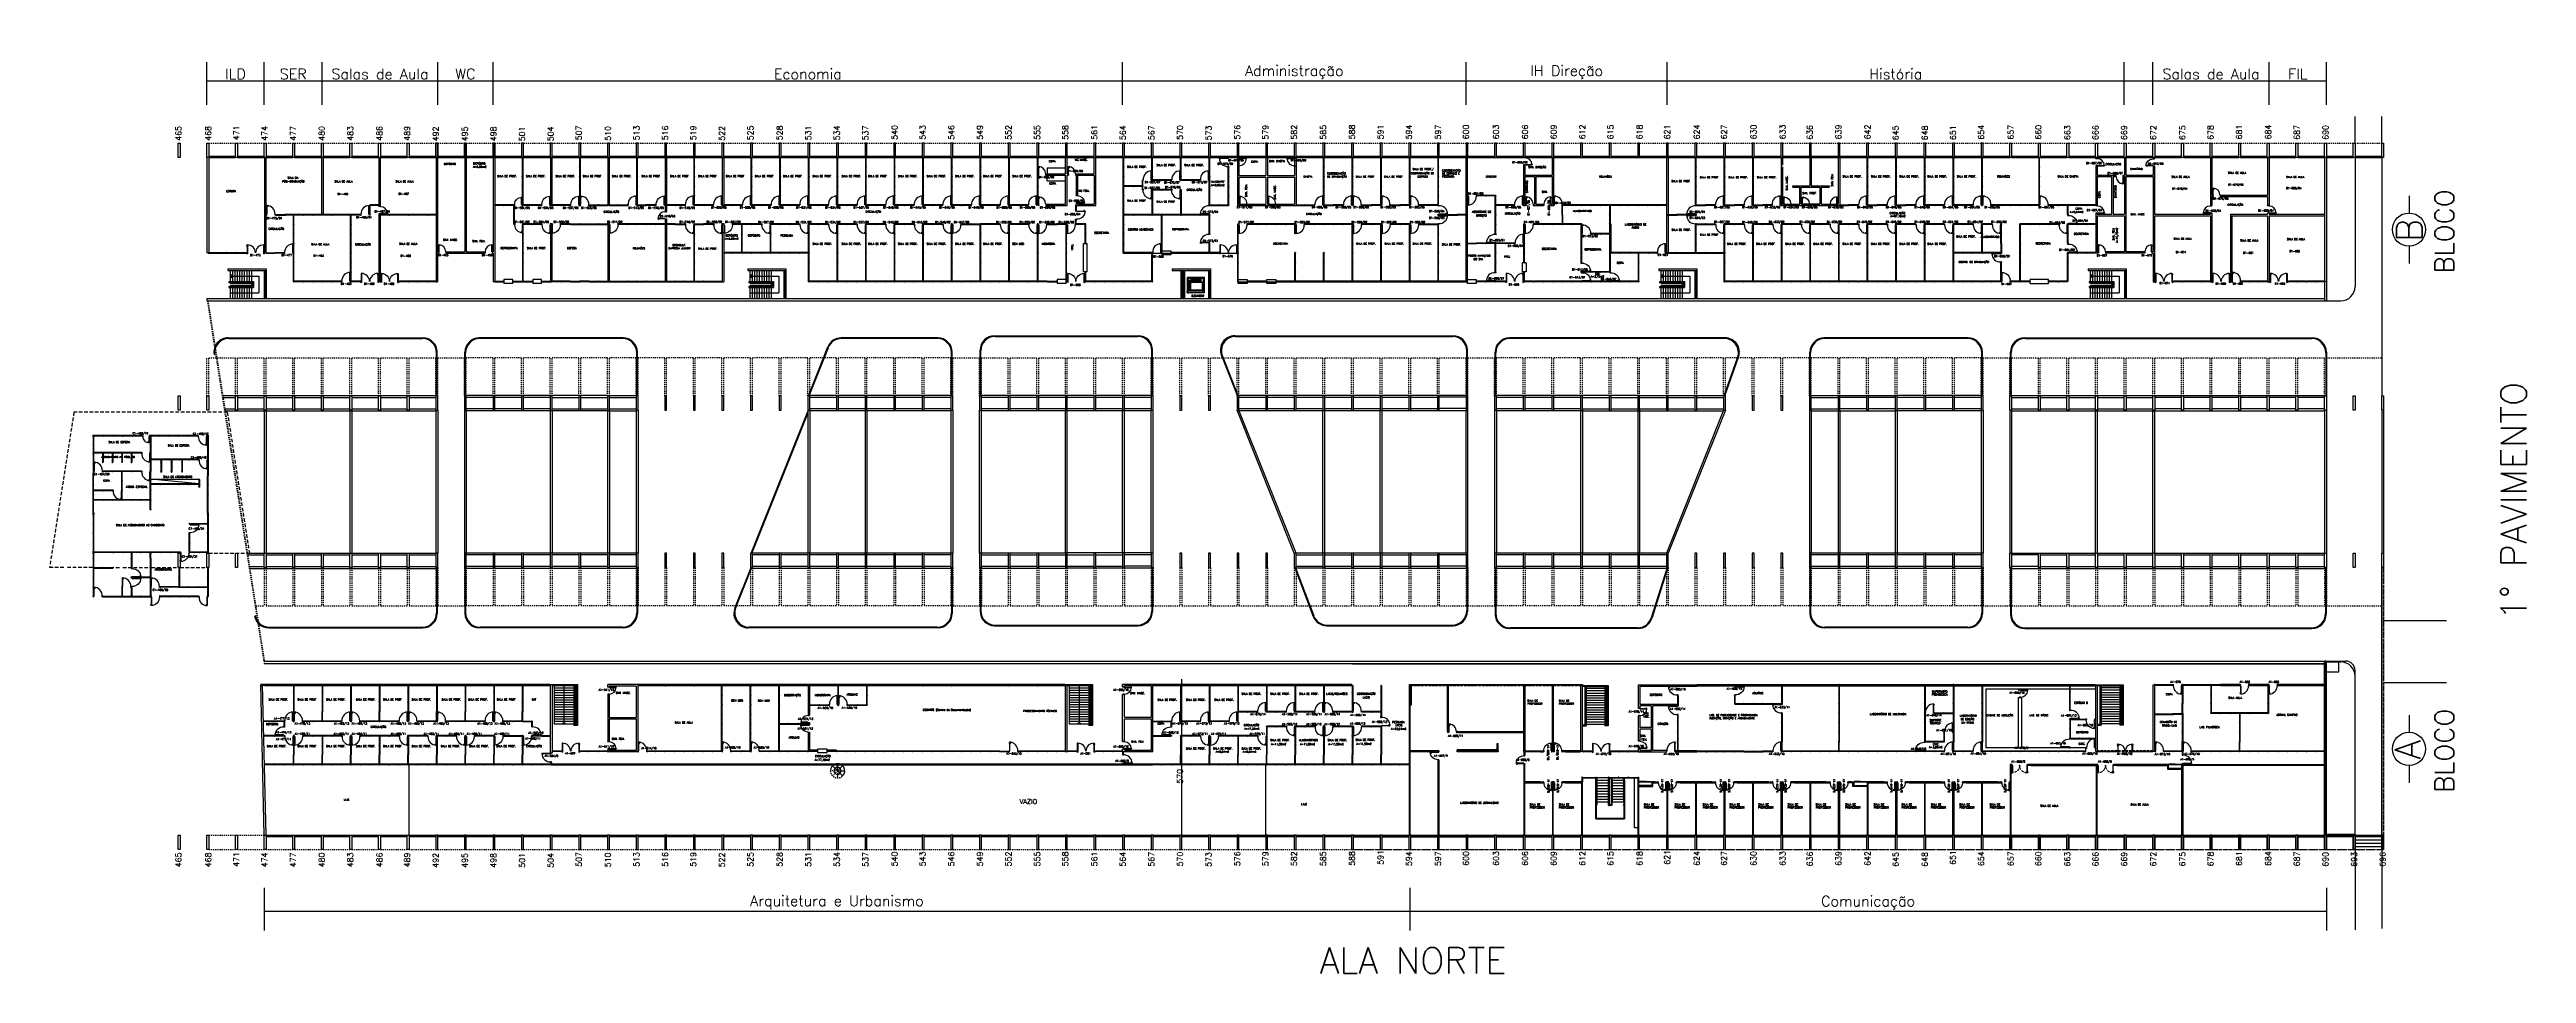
# Model space of a CAD drawing. Header units: millimetres. Extents: x 2308 to 2568, y 1142 to 1238.
import ezdxf
from ezdxf.enums import TextEntityAlignment as Align

# ---------------------------------------------------------------- set-up
doc = ezdxf.new("R2010")
doc.units = ezdxf.units.MM
doc.linetypes.add('HIDDEN', pattern=[0.375, 0.25, -0.125])
doc.linetypes.add('HIDDEN2', pattern=[0.1875, 0.125, -0.0625])
for name, color, linetype in [('1', 1, 'Continuous'), ('47', 1, 'Continuous'), ('ALV', 2, 'Continuous'), ('AR-ALV-CRT', 2, 'Continuous'), ('AR-ALV-VT2', 2, 'Continuous'), ('AR-BNC-VT1', 1, 'Continuous'), ('AR-BNC-VT2', 1, 'Continuous'), ('AR-COB-PRJ', 1, 'HIDDEN'), ('AR-COR', 2, 'Continuous'), ('AR-COR-VT1', 2, 'Continuous'), ('AR-COR-VT2', 2, 'Continuous'), ('AR-DIV', 2, 'Continuous'), ('AR-DIV-EXI', 2, 'Continuous'), ('AR-ELV', 2, 'Continuous'), ('AR-ESQ', 7, 'Continuous'), ('AR-ESQ-CRT', 243, 'Continuous'), ('AR-EST-CNC', 3, 'Continuous'), ('AR-EST-CNC-IDE', 2, 'Continuous'), ('AR-PIS', 1, 'Continuous'), ('AR-PIS-DSN', 1, 'Continuous'), ('AR-PIS-VT1', 1, 'Continuous'), ('AR-PIS-VT2', 1, 'Continuous'), ('AR-POR-CRT', 173, 'Continuous'), ('AR-POR-VT1', 191, 'Continuous'), ('AR-POR-VT2', 212, 'Continuous'), ('AREA', 2, 'Continuous'), ('BANC', 2, 'Continuous'), ('BI-ESC', 7, 'Continuous'), ('BI-ESQ', 7, 'Continuous'), ('BI-POR', 7, 'Continuous'), ('BI-POR-EXI', 7, 'Continuous'), ('BL-ESQ-01', 2, 'Continuous'), ('BL-ESQ-02', 2, 'Continuous'), ('BL-ESQ-PRJ', 1, 'HIDDEN'), ('BL-MOB-01', 121, 'Continuous'), ('BL-MOB-02', 122, 'Continuous'), ('BL-POR-01', 41, 'Continuous'), ('CENTRO_DE_CUSTO', 1, 'Continuous'), ('DIV', 2, 'Continuous'), ('DT-ESQ-CRT', 43, 'Continuous'), ('DT-ESQ-VT1', 1, 'Continuous'), ('DT-ESQ-VT2', 2, 'Continuous'), ('DT-PRJ', 1, 'HIDDEN'), ('ESC', 1, 'Continuous'), ('ESQ', 1, 'Continuous'), ('ESTR', 3, 'Continuous'), ('MACANETA', 2, 'Continuous'), ('MARCO', 2, 'Continuous'), ('NOPILAR1', 2, 'Continuous'), ('PAREDE', 1, 'Continuous'), ('PISO', 1, 'Continuous'), ('PORTA', 2, 'Continuous'), ('PROJ', 1, 'HIDDEN2'), ('SIMB', 1, 'Continuous'), ('SOLEIRA', 1, 'Continuous'), ('TEXTO', 2, 'Continuous'), ('TEXTO-ENDEREÇO', 2, 'Continuous'), ('TXT-IDENTIFICAÇÃO', 4, 'Continuous'), ('USO1', 2, 'Continuous')]:
    doc.layers.add(name, color=color, linetype=linetype)
for name, color, linetype, lineweight in [('2COTA', 1, 'Continuous', 9), ('2H', 1, 'HIDDEN', 15), ('3', 1, 'Continuous', 25), ('AR-ESQ-VT1', 1, 'Continuous', 9), ('P', 1, 'Continuous', 18)]:
    doc.layers.add(name, color=color, linetype=linetype, lineweight=lineweight)
doc.styles.add('1', font='romans.shx')
doc.styles.add('LEGENDA', font='romans.shx', dxfattribs={"height": 0.2})
doc.styles.add('NOPILAR', font='simplex.shx', dxfattribs={"height": 0.6})
doc.styles.add('UNB-100', font='simplex.shx', dxfattribs={"height": 0.2})
doc.styles.add('UNB-100-1', font='simplex.shx', dxfattribs={"height": 0.2})
doc.dimstyles.new('1-600', dxfattribs={"dimtxt": 1.1, "dimasz": 2.5, "dimexe": 2, "dimexo": 4, "dimgap": 0.2, "dimtad": 1, "dimdec": 0, "dimzin": 4, "dimdsep": 46, "dimlunit": 6, "dimtxsty": '1', "dimblk1": 'NONE', "dimblk2": 'NONE', "dimsah": 1, "dimcen": 0, "dimclrd": 2, "dimclre": 2, "dimclrt": 2, "dimadec": 0, "dimazin": 0, "dimtfac": 1, "dimtdec": 0, "dimtmove": 2, "dimatfit": 3, "dimldrblk": 'NONE', "dimfxl": 1, "dimtolj": 1, "dimtzin": 0, "dimarcsym": 0})

# ---------------------------------------------------------------- blocks, each defined once
blk = doc.blocks.new('DIVMT-SLN')
for p, q in [((-0.03, 0.03), (-0.03, 0.006)), ((-0.008, 0.03), (-0.03, 0.03)), ((-0.0185, 0.006), (-0.03, 0.006)), ((-0.0185, -0.006), (-0.0185, 0.006)), ((-0.008, 0.03), (-0.008, 0.02)), ((-0.008, 0.02), (0.008, 0.02)), ((-0.0051, 0), (0.0051, 0)), ((0.0051, 0), (-0.0051, 0)), ((-0.0051, 0), (0.0051, 0)), ((0, -0.0051), (0, 0.0051)), ((0, 0.0051), (0, -0.0051)), ((0.008, 0.03), (0.008, 0.02)), ((0.008, 0.03), (0.03, 0.03)), ((0.0205, 0.006), (0.03, 0.006)), ((0.0205, -0.006), (0.0205, 0.006)), ((0.0205, 0.006), (0.0205, -0.006)), ((0.0205, 0.006), (0.03, 0.006)), ((0.97, 0.03), (0.03, 0.03)), ((0.03, 0.006), (0.03, 0.03)), ((0.03, -0.03), (0.03, 0.03)), ((0.03, -0.005), (0.03, 0.005)), ((0.97, -0.03), (0.97, 0.03)), ((0.97, 0.03), (0.97, 0.009)), ((0.97, 0.009), (0.97, 0.027)), ((0.9795, 0.006), (0.97, 0.006)), ((0.97, -0.005), (0.97, 0.005)), ((0.9795, 0.006), (0.9795, -0.006)), ((1.0051, 0), (0.9949, 0)), ((1, 0.0051), (1, -0.0051)), ((-0.0185, -0.006), (-0.03, -0.006)), ((-0.03, -0.03), (-0.03, -0.006)), ((-0.008, -0.03), (-0.03, -0.03)), ((-0.008, -0.03), (-0.008, -0.02)), ((-0.008, -0.02), (0.008, -0.02)), ((0.008, -0.03), (0.008, -0.02)), ((0.008, -0.03), (0.03, -0.03)), ((0.0205, -0.006), (0.03, -0.006)), ((0.0205, -0.006), (0.03, -0.006)), ((0.03, -0.006), (0.03, -0.03)), ((0.97, -0.03), (0.03, -0.03)), ((0.9795, -0.006), (0.97, -0.006)), ((0.97, -0.009), (0.97, -0.027))]:
    blk.add_line(p, q)
blk = doc.blocks.new('PILAR-SLN')
for points in [[(0.2, 0), (0.2, -1.5), (0, -1.5), (0, 0)], [(0.2, -26.49), (0.2, -27.99), (0, -27.99), (0, -26.49)], [(0.2, -42.97), (0.2, -44.47), (0, -44.47), (0, -42.97)], [(0.2, -72.5), (0.2, -74), (0, -74), (0, -72.5)]]:
    blk.add_lwpolyline(points, close=True)
blk = doc.blocks.new('ESQCIR2-SLN')
at = {"color": 2}
for p, q in [((0.06, 0.12), (0, 0.12)), ((0, 0.12), (0, 0)), ((0.06, 0), (0.06, 0.12)), ((1, 0.07), (0.06, 0.07)), ((0.06, 0.05), (1, 0.05)), ((1, 0.12), (1, 0)), ((1.06, 0.12), (1, 0.12)), ((1.06, 0), (1.06, 0.12)), ((2, 0.07), (1.06, 0.07)), ((1.06, 0.05), (2, 0.05)), ((2, 0.12), (2, 0)), ((2.06, 0.12), (2, 0.12)), ((2.06, 0), (2.06, 0.12)), ((3, 0.07), (2.06, 0.07)), ((2.06, 0.05), (3, 0.05)), ((3, 0.12), (3, 0)), ((3.06, 0.12), (3, 0.12)), ((3.06, 0), (3.06, 0.12)), ((4, 0.07), (3.06, 0.07)), ((3.06, 0.05), (4, 0.05)), ((4, 0.12), (4, 0)), ((4.06, 0.12), (4, 0.12)), ((4.06, 0), (4.06, 0.12)), ((5, 0.07), (4.06, 0.07)), ((4.06, 0.05), (5, 0.05)), ((5, 0.12), (5, 0)), ((5.06, 0.12), (5, 0.12)), ((5.06, 0), (5.06, 0.12)), ((6, 0.07), (5.06, 0.07)), ((5.06, 0.05), (6, 0.05)), ((0, 0), (0.06, 0)), ((1, 0), (1.06, 0)), ((2, 0), (2.06, 0)), ((3, 0), (3.06, 0)), ((4, 0), (4.06, 0)), ((5, 0), (5.06, 0))]:
    blk.add_line(p, q, dxfattribs=at)
at = {"color": 1}
for p, q in [((1, 0.12), (0.06, 0.12)), ((2, 0.12), (1.06, 0.12)), ((3, 0.12), (2.06, 0.12)), ((4, 0.12), (3.06, 0.12)), ((5, 0.12), (4.06, 0.12)), ((6, 0.12), (5.06, 0.12)), ((0.06, 0), (1, 0)), ((1.06, 0), (2, 0)), ((2.06, 0), (3, 0)), ((3.06, 0), (4, 0)), ((4.06, 0), (5, 0)), ((5.06, 0), (6, 0))]:
    blk.add_line(p, q, dxfattribs=at)
blk = doc.blocks.new('PDV2E-SLN')
at = {"layer": 'DIV', "color": 1}
for p, q in [((0.02, 0.92), (0.06, 0.92)), ((0.02, 0.92), (0.02, 0.83)), ((0.03, 0.83), (0.02, 0.83)), ((0.03, 0.91), (0.06, 0.91)), ((0.03, 0.91), (0.03, 0.83)), ((0.14, 0.92), (0.1, 0.92)), ((0.13, 0.91), (0.1, 0.91)), ((0.13, 0.91), (0.13, 0.83)), ((0.13, 0.83), (0.14, 0.83)), ((0.14, 0.92), (0.14, 0.83))]:
    blk.add_line(p, q, dxfattribs=at)
at = {"layer": 'DIV'}
for p, q in [((0.05, 0.05), (0.03, 0.05)), ((0.03, 0.05), (0.03, 0.03)), ((0.03, 0.04), (0.03, -0.03)), ((0.05, 0.02), (0.05, 0.05)), ((0.05, 0.02), (0.06, 0.02)), ((0.06, -0.05), (0.06, 0.02)), ((0.07, 0.05), (0.07, 0.96)), ((0.1, 0.96), (0.07, 0.96)), ((0.07, 0.05), (0.1, 0.05)), ((0.1, 0.05), (0.1, 0.96)), ((0.93, -0.05), (0.93, 0.02)), ((0.94, 0.02), (0.93, 0.02)), ((0.94, 0.05), (0.96, 0.05)), ((0.94, 0.02), (0.94, 0.05)), ((0.96, 0.05), (0.96, 0.03)), ((0.96, 0.04), (0.96, -0.03)), ((0.03, -0.03), (0.03, -0.05)), ((0.03, -0.05), (0.06, -0.05)), ((0.96, -0.05), (0.93, -0.05)), ((0.96, -0.03), (0.96, -0.05))]:
    blk.add_line(p, q, dxfattribs=at)
at = {"layer": 'DIV', "color": 1}
blk.add_arc((0.06, 0.1), 0.864, 356.655, 89.8436, dxfattribs=at)
blk = doc.blocks.new('PDV2D-SLN')
at = {"layer": 'DIV'}
for p, q in [((0.03, 0.05), (0.06, 0.05)), ((0.03, 0.03), (0.03, 0.05)), ((0.03, -0.04), (0.03, 0.03)), ((0.06, 0.05), (0.06, -0.02)), ((0.94, 0.05), (0.94, -0.02)), ((0.97, 0.05), (0.94, 0.05)), ((0.97, 0.03), (0.97, 0.05)), ((0.97, -0.04), (0.97, 0.03)), ((0.03, -0.05), (0.03, -0.03)), ((0.05, -0.05), (0.03, -0.05)), ((0.05, -0.02), (0.06, -0.02)), ((0.05, -0.02), (0.05, -0.05)), ((0.08, -0.05), (0.11, -0.05)), ((0.08, -0.05), (0.08, -0.96)), ((0.11, -0.96), (0.08, -0.96)), ((0.11, -0.05), (0.11, -0.96)), ((0.95, -0.02), (0.94, -0.02)), ((0.95, -0.02), (0.95, -0.05)), ((0.95, -0.05), (0.97, -0.05)), ((0.97, -0.05), (0.97, -0.03))]:
    blk.add_line(p, q, dxfattribs=at)
at = {"layer": 'DIV', "color": 1}
for p, q in [((0.04, -0.92), (0.04, -0.83)), ((0.05, -0.83), (0.04, -0.83)), ((0.04, -0.92), (0.08, -0.92)), ((0.05, -0.91), (0.05, -0.83)), ((0.05, -0.91), (0.08, -0.91)), ((0.14, -0.91), (0.11, -0.91)), ((0.15, -0.92), (0.11, -0.92)), ((0.14, -0.91), (0.14, -0.83)), ((0.14, -0.83), (0.15, -0.83)), ((0.15, -0.92), (0.15, -0.83))]:
    blk.add_line(p, q, dxfattribs=at)
blk.add_arc((0.08, -0.1), 0.864, 270.1564, 3.345, dxfattribs=at)
blk = doc.blocks.new('MTT-SLN')
for p, q in [((-0.008, 0.03), (-0.03, 0.03)), ((-0.03, 0.03), (-0.03, 0.006)), ((-0.0185, 0.006), (-0.03, 0.006)), ((-0.0185, -0.006), (-0.0185, 0.006)), ((-0.008, 0.03), (-0.008, 0.02)), ((-0.008, 0.02), (0.008, 0.02)), ((-0.0051, 0), (0.0051, 0)), ((0, -0.0051), (0, 0.0051)), ((0.008, 0.03), (0.03, 0.03)), ((0.008, 0.03), (0.008, 0.02)), ((0.0205, -0.006), (0.0205, 0.006)), ((0.0205, 0.006), (0.03, 0.006)), ((0.03, 0.006), (0.03, 0.03)), ((-0.03, -0.03), (-0.03, -0.006)), ((-0.0185, -0.006), (-0.03, -0.006)), ((-0.008, -0.03), (-0.03, -0.03)), ((-0.008, -0.02), (0.008, -0.02)), ((-0.008, -0.03), (-0.008, -0.02)), ((0.008, -0.03), (0.008, -0.02)), ((0.008, -0.03), (0.03, -0.03)), ((0.0205, -0.006), (0.03, -0.006)), ((0.03, -0.006), (0.03, -0.03))]:
    blk.add_line(p, q)
blk = doc.blocks.new('DIV-SLN')
for p, q in [((-0.0051, 0), (0.0051, 0)), ((0, -0.0051), (0, 0.0051)), ((0.0205, 0.006), (0.03, 0.006)), ((0.0205, -0.006), (0.0205, 0.006)), ((0.03, 0.03), (0.97, 0.03)), ((0.03, 0.03), (0.03, -0.03)), ((0.03, 0.009), (0.03, 0.027)), ((0.03, 0.005), (0.03, -0.005)), ((0.97, 0.03), (0.97, -0.03)), ((0.9795, 0.006), (0.97, 0.006)), ((0.97, 0.005), (0.97, -0.005)), ((0.9795, -0.006), (0.9795, 0.006)), ((1.0051, 0), (0.9949, 0)), ((0.9949, 0), (1.0051, 0)), ((1, -0.0051), (1, 0.0051)), ((0.0205, -0.006), (0.03, -0.006)), ((0.03, -0.03), (0.03, -0.009)), ((0.03, -0.009), (0.03, -0.027)), ((0.03, -0.03), (0.97, -0.03)), ((0.9795, -0.006), (0.97, -0.006))]:
    blk.add_line(p, q)
blk = doc.blocks.new('MTINI-SLN')
for p, q in [((-0.01, 0.03), (-0.03, 0.03)), ((-0.03, 0.01), (-0.03, 0.03)), ((0.03, 0.03), (-0.03, 0.03)), ((-0.03, 0.01), (-0.02, 0.01)), ((-0.02, 0.01), (-0.02, 0)), ((0, 0), (-0.02, 0)), ((-0.01, 0.02), (-0.01, 0.03)), ((-0.01, 0.02), (-0.01, 0.03)), ((-0.01, 0.02), (0.01, 0.02)), ((0.01, 0), (-0.01, 0)), ((0.01, 0.03), (0, 0.03)), ((0, 0.02), (0, 0.02)), ((0, -0.01), (0, 0.01)), ((0.02, 0), (0, 0)), ((0.01, 0.03), (0.03, 0.03)), ((0.01, 0.02), (0.01, 0.03)), ((0.01, 0.02), (0.01, 0.03)), ((0.03, 0.01), (0.02, 0.01)), ((0.02, 0), (0.02, 0.01)), ((0.03, 0.01), (0.03, 0.03))]:
    blk.add_line(p, q)
blk = doc.blocks.new('ESCSLA-SLN')
for p, q in [((0, 0), (2.66, 0)), ((2.66, 0), (2.66, -4.29)), ((0, -0.1), (2.56, -0.1)), ((2.26, -0.14), (0.2, -0.14)), ((0.2, -0.14), (0.2, -4.14)), ((2.26, -0.39), (0.2, -0.39)), ((2.26, -0.64), (0.2, -0.64)), ((2.26, -0.89), (0.2, -0.89)), ((2.26, -1.14), (0.2, -1.14)), ((2.26, -1.39), (0.2, -1.39)), ((2.26, -1.64), (0.2, -1.64)), ((2.26, -1.89), (0.2, -1.89)), ((2.26, -2.14), (0.2, -2.14)), ((2.26, -2.39), (0.2, -2.39)), ((2.26, -0.14), (2.26, -4.29)), ((2.36, -0.14), (2.36, -4.19)), ((2.46, -0.14), (2.36, -0.14)), ((2.46, -0.39), (2.36, -0.39)), ((2.46, -0.64), (2.36, -0.64)), ((2.46, -0.89), (2.36, -0.89)), ((2.46, -1.14), (2.36, -1.14)), ((2.46, -1.39), (2.36, -1.39)), ((2.46, -1.64), (2.36, -1.64)), ((2.46, -1.89), (2.36, -1.89)), ((2.46, -2.14), (2.36, -2.14)), ((2.46, -2.39), (2.36, -2.39)), ((2.46, -0.14), (2.46, -4.14)), ((2.46, -0.14), (2.46, -4.14)), ((2.56, -0.1), (2.56, -4.19)), ((2.26, -2.64), (0.2, -2.64)), ((2.26, -2.89), (0.2, -2.89)), ((2.26, -3.14), (0.2, -3.14)), ((2.26, -3.39), (0.2, -3.39)), ((2.26, -3.64), (0.2, -3.64)), ((2.26, -3.89), (0.2, -3.89)), ((2.26, -4.14), (0.2, -4.14)), ((2.66, -4.29), (2.26, -4.29)), ((2.46, -2.64), (2.36, -2.64)), ((2.46, -2.89), (2.36, -2.89)), ((2.46, -3.14), (2.36, -3.14)), ((2.46, -3.39), (2.36, -3.39)), ((2.46, -3.64), (2.36, -3.64)), ((2.46, -3.89), (2.36, -3.89)), ((2.46, -4.14), (2.36, -4.14)), ((2.56, -4.19), (2.36, -4.19))]:
    blk.add_line(p, q)
blk = doc.blocks.new('PDVDP-SLN')
for p, q in [((0.01, 0), (-0.01, 0)), ((0, -0.01), (0, 0.01)), ((0.11, 0.84), (0.11, -0.1)), ((0.15, 0.84), (0.11, 0.84)), ((0.15, 0.84), (0.15, -0.1)), ((1.85, 0.84), (1.89, 0.84)), ((1.85, 0.84), (1.85, -0.1)), ((1.89, 0.84), (1.89, -0.1)), ((0.15, -0.1), (0.11, -0.1))]:
    blk.add_line(p, q)
for centre, radius, start, end in [((0.13, 0), 0.101, 180, 270), ((0.15, 0), 0.843, 0, 90), ((1.85, 0), 0.843, 90, 180), ((1.87, 0), 0.101, 270, 0)]:
    blk.add_arc(centre, radius, start, end)
blk = doc.blocks.new('PD80-SLN')
at = {"color": 1}
for p, q in [((-0.78, 0.01), (-0.78, -0.03)), ((-0.78, 0.01), (-0.69, 0.01)), ((-0.69, 0), (-0.69, 0.01)), ((-0.78, -0.1), (-0.78, -0.06)), ((-0.78, -0.1), (-0.69, -0.1)), ((-0.77, 0), (-0.77, -0.03)), ((-0.77, 0), (-0.69, 0)), ((-0.77, -0.09), (-0.77, -0.06)), ((-0.77, -0.09), (-0.69, -0.09)), ((-0.69, -0.09), (-0.69, -0.1))]:
    blk.add_line(p, q, dxfattribs=at)
at = {"color": 2}
for p, q in [((-0.07, 0), (0.07, 0)), ((-0.07, 0), (-0.07, -0.02)), ((0.07, -0.03), (0.07, 0)), ((-0.82, -0.06), (-0.82, -0.03)), ((-0.08, -0.03), (-0.82, -0.03)), ((-0.08, -0.06), (-0.82, -0.06)), ((-0.08, -0.03), (-0.08, -0.06)), ((-0.07, -0.02), (-0.04, -0.02)), ((-0.07, -0.78), (-0.04, -0.78)), ((-0.07, -0.8), (-0.07, -0.78)), ((-0.07, -0.8), (0.07, -0.8)), ((-0.07, -0.8), (0.07, -0.8)), ((-0.04, -0.03), (-0.04, -0.02)), ((-0.04, -0.03), (0.07, -0.03)), ((-0.04, -0.77), (0.07, -0.77)), ((-0.04, -0.77), (-0.04, -0.78)), ((0.07, -0.77), (0.07, -0.8))]:
    blk.add_line(p, q, dxfattribs=at)
at = {"color": 1}
blk.add_arc((-0.09, -0.03), 0.731, 182.6571, 270, dxfattribs=at)
blk = doc.blocks.new('PE80-SLN')
at = {"color": 2}
for p, q in [((0.07, 0), (-0.07, 0)), ((-0.07, -0.03), (-0.07, 0)), ((0.07, 0), (0.07, -0.02)), ((0.04, -0.03), (-0.07, -0.03)), ((0.04, -0.77), (-0.07, -0.77)), ((-0.07, -0.77), (-0.07, -0.8)), ((0.07, -0.8), (-0.07, -0.8)), ((0.07, -0.8), (-0.07, -0.8)), ((0.07, -0.02), (0.04, -0.02)), ((0.04, -0.03), (0.04, -0.02)), ((0.04, -0.77), (0.04, -0.78)), ((0.07, -0.78), (0.04, -0.78)), ((0.07, -0.8), (0.07, -0.78)), ((0.08, -0.03), (0.82, -0.03)), ((0.08, -0.03), (0.08, -0.06)), ((0.08, -0.06), (0.82, -0.06)), ((0.82, -0.06), (0.82, -0.03))]:
    blk.add_line(p, q, dxfattribs=at)
at = {"color": 1}
for p, q in [((0.78, 0.01), (0.69, 0.01)), ((0.69, 0), (0.69, 0.01)), ((0.78, 0.01), (0.78, -0.03)), ((0.77, 0), (0.69, 0)), ((0.77, -0.09), (0.69, -0.09)), ((0.69, -0.09), (0.69, -0.1)), ((0.78, -0.1), (0.69, -0.1)), ((0.77, 0), (0.77, -0.03)), ((0.77, -0.09), (0.77, -0.06)), ((0.78, -0.1), (0.78, -0.06))]:
    blk.add_line(p, q, dxfattribs=at)
blk.add_arc((0.09, -0.03), 0.731, 270, 357.3429, dxfattribs=at)
blk = doc.blocks.new('ESQCIR3-SLN')
for p, q in [((-0.2, 0), (0, 0)), ((-0.2, -0.22), (-0.2, 0)), ((0, 0), (0, -0.22)), ((-6.08, 0), (-6.14, 0)), ((-6.14, 0), (-6.14, -0.12)), ((-6.14, -0.12), (-6.08, -0.12)), ((-5.14, 0), (-6.08, 0)), ((-6.08, -0.12), (-6.08, 0)), ((-5.14, -0.05), (-6.08, -0.05)), ((-6.08, -0.07), (-5.14, -0.07)), ((-6.08, -0.12), (-5.14, -0.12)), ((-5.14, 0), (-5.14, -0.12)), ((-5.08, 0), (-5.14, 0)), ((-5.14, -0.12), (-5.08, -0.12)), ((-4.14, 0), (-5.08, 0)), ((-5.08, -0.12), (-5.08, 0)), ((-4.14, -0.05), (-5.08, -0.05)), ((-5.08, -0.07), (-4.14, -0.07)), ((-5.08, -0.12), (-4.14, -0.12)), ((-4.14, 0), (-4.14, -0.12)), ((-4.08, 0), (-4.14, 0)), ((-4.14, -0.12), (-4.08, -0.12)), ((-3.14, 0), (-4.08, 0)), ((-4.08, -0.12), (-4.08, 0)), ((-3.14, -0.05), (-4.08, -0.05)), ((-4.08, -0.07), (-3.14, -0.07)), ((-4.08, -0.12), (-3.14, -0.12)), ((-3.14, 0), (-3.14, -0.12)), ((-3.08, 0), (-3.14, 0)), ((-3.14, -0.12), (-3.08, -0.12)), ((-3.08, -0.12), (-3.08, 0)), ((-2.14, 0), (-3.08, 0)), ((-2.14, -0.05), (-3.08, -0.05)), ((-3.08, -0.07), (-2.14, -0.07)), ((-3.08, -0.12), (-2.14, -0.12)), ((-2.14, 0), (-2.14, -0.12)), ((-2.08, 0), (-2.14, 0)), ((-2.14, -0.12), (-2.08, -0.12)), ((-2.08, -0.12), (-2.08, 0)), ((-1.14, 0), (-2.08, 0)), ((-1.14, -0.05), (-2.08, -0.05)), ((-2.08, -0.07), (-1.14, -0.07)), ((-2.08, -0.12), (-1.14, -0.12)), ((-1.14, 0), (-1.14, -0.12)), ((-1.08, 0), (-1.14, 0)), ((-1.14, -0.12), (-1.08, -0.12)), ((-0.26, 0), (-1.08, 0)), ((-1.08, -0.12), (-1.08, 0)), ((-0.26, -0.05), (-1.08, -0.05)), ((-1.08, -0.07), (-0.26, -0.07)), ((-1.08, -0.12), (-0.26, -0.12)), ((-0.26, 0), (-0.2, 0)), ((-0.26, -0.12), (-0.26, 0)), ((-0.2, -0.12), (-0.26, -0.12)), ((-0.2, 0), (-0.2, -0.12))]:
    blk.add_line(p, q)
blk = doc.blocks.new('PDV1E-SLN')
at = {"layer": 'DIV'}
for p, q in [((-0.94, 0.07), (-0.91, 0.07)), ((-0.94, 0.06), (-0.94, 0.07)), ((-0.94, -0.06), (-0.94, 0.06)), ((-0.91, 0.07), (-0.91, -0.04)), ((0, 0.07), (-0.03, 0.07)), ((-0.03, 0.07), (-0.03, -0.04)), ((0, 0.06), (0, 0.07)), ((0, -0.06), (0, 0.06)), ((-0.94, -0.07), (-0.94, -0.06)), ((-0.92, -0.07), (-0.94, -0.07)), ((-0.92, -0.04), (-0.92, -0.07)), ((-0.92, -0.04), (-0.91, -0.04)), ((-0.08, -0.08), (-0.08, -0.94)), ((-0.05, -0.08), (-0.08, -0.08)), ((-0.08, -0.94), (-0.05, -0.94)), ((-0.05, -0.08), (-0.05, -0.94)), ((-0.02, -0.04), (-0.03, -0.04)), ((-0.02, -0.04), (-0.02, -0.07)), ((-0.02, -0.07), (0, -0.07)), ((0, -0.07), (0, -0.06))]:
    blk.add_line(p, q, dxfattribs=at)
at = {"layer": 'DIV', "color": 1}
for p, q in [((-0.11, -0.81), (-0.12, -0.81)), ((-0.12, -0.9), (-0.12, -0.81)), ((-0.12, -0.9), (-0.08, -0.9)), ((-0.11, -0.89), (-0.11, -0.81)), ((-0.11, -0.89), (-0.08, -0.89)), ((-0.02, -0.89), (-0.05, -0.89)), ((-0.01, -0.9), (-0.05, -0.9)), ((-0.02, -0.81), (-0.01, -0.81)), ((-0.02, -0.89), (-0.02, -0.81)), ((-0.01, -0.9), (-0.01, -0.81))]:
    blk.add_line(p, q, dxfattribs=at)
blk.add_arc((-0.05, -0.08), 0.864, 179.9757, 269.8462, dxfattribs=at)
blk = doc.blocks.new('DIVINI-SLN')
for p, q in [((-0.01, 0), (0, 0)), ((0.01, 0.02), (0, 0.02)), ((0, 0), (0, 0.02)), ((0, -0.01), (0, 0)), ((0, -0.02), (0, 0)), ((0.01, 0.03), (0.03, 0.03)), ((0.01, 0.03), (0.01, 0.02)), ((0.02, 0.01), (0.03, 0.01)), ((0.02, 0.01), (0.02, -0.01)), ((0.02, 0.01), (0.03, 0.01)), ((0.02, 0), (0.02, 0)), ((0.97, 0.03), (0.03, 0.03)), ((0.03, -0.03), (0.03, 0.03)), ((0.03, 0.01), (0.03, 0.03)), ((0.03, -0.01), (0.03, 0)), ((0.97, 0.03), (0.97, 0.01)), ((0.97, 0.01), (0.97, 0.03)), ((0.97, -0.03), (0.97, 0.03)), ((0.98, 0.01), (0.97, 0.01)), ((0.97, -0.01), (0.97, 0)), ((0.98, 0.01), (0.98, -0.01)), ((0.99, 0), (1.01, 0)), ((1, 0.01), (1, -0.01)), ((0, -0.02), (0.01, -0.02)), ((0.01, -0.03), (0.01, -0.02)), ((0.01, -0.03), (0.03, -0.03)), ((0.02, -0.01), (0.03, -0.01)), ((0.02, -0.01), (0.03, -0.01)), ((0.03, -0.01), (0.03, -0.03)), ((0.97, -0.03), (0.03, -0.03)), ((0.98, -0.01), (0.97, -0.01)), ((0.97, -0.01), (0.97, -0.03))]:
    blk.add_line(p, q)
blk = doc.blocks.new('DOOR-80-SLN')
at = {"layer": 'MACANETA'}
for p, q in [((-0.08, -0.76), (-0.08, -0.67)), ((-0.08, -0.67), (-0.08, -0.67)), ((-0.08, -0.76), (-0.08, -0.67)), ((-0.08, -0.74), (-0.05, -0.74)), ((-0.08, -0.76), (-0.05, -0.76)), ((-0.05, -0.73), (-0.05, -0.73)), ((-0.05, -0.76), (-0.05, -0.73)), ((-0.05, -0.76), (-0.05, -0.76)), ((-0.01, -0.73), (-0.02, -0.73)), ((-0.01, -0.76), (-0.02, -0.76)), ((-0.01, -0.76), (-0.01, -0.73)), ((0.01, -0.74), (-0.01, -0.74)), ((0.01, -0.76), (-0.01, -0.76)), ((0.01, -0.76), (0.01, -0.67)), ((0.01, -0.67), (0.01, -0.67)), ((0.01, -0.76), (0.01, -0.67))]:
    blk.add_line(p, q, dxfattribs=at)
at = {"layer": 'PORTA'}
for p, q in [((-0.05, -0.8), (-0.05, 0)), ((-0.02, 0), (-0.05, 0)), ((-0.02, -0.8), (-0.02, 0)), ((-0.05, -0.8), (-0.02, -0.8))]:
    blk.add_line(p, q, dxfattribs=at)
at = {"layer": 'PORTA', "color": 1}
blk.add_arc((-0.02, 0), 0.8, 180, 267.8509, dxfattribs=at)
blk = doc.blocks.new('DOOR80-SLN')
at = {"layer": 'MACANETA'}
for p, q in [((-0.02, -0.76), (-0.02, -0.67)), ((-0.02, -0.76), (0.01, -0.76)), ((-0.01, -0.76), (-0.01, -0.67)), ((-0.02, -0.67), (-0.01, -0.67)), ((-0.01, -0.74), (0.01, -0.74)), ((0.01, -0.76), (0.01, -0.73)), ((0.01, -0.73), (0.02, -0.73)), ((0.01, -0.76), (0.02, -0.76)), ((0.05, -0.73), (0.05, -0.73)), ((0.05, -0.76), (0.05, -0.73)), ((0.08, -0.74), (0.05, -0.74)), ((0.05, -0.76), (0.05, -0.76)), ((0.08, -0.76), (0.05, -0.76)), ((0.08, -0.76), (0.08, -0.67)), ((0.08, -0.67), (0.08, -0.67)), ((0.08, -0.76), (0.08, -0.67))]:
    blk.add_line(p, q, dxfattribs=at)
at = {"layer": 'PORTA'}
for p, q in [((0.02, -0.8), (0.02, 0)), ((0.02, 0), (0.05, 0)), ((0.05, -0.8), (0.05, 0)), ((0.05, -0.8), (0.02, -0.8))]:
    blk.add_line(p, q, dxfattribs=at)
at = {"layer": 'PORTA', "color": 1}
blk.add_arc((0.02, 0), 0.8, 272.1491, 0, dxfattribs=at)
blk = doc.blocks.new('P12X6-SLN')
at = {"color": 2}
for p, q in [((0, -0.12), (0, 0)), ((0, 0), (0.06, 0)), ((0.06, 0), (0.06, -0.12)), ((0.06, -0.12), (0, -0.12))]:
    blk.add_line(p, q, dxfattribs=at)
blk = doc.blocks.new('*D82')
at = {"layer": 'USO1', "color": 2, "lineweight": -2, "transparency": 16777216}
for p, q in [((2450.53, 1150.5), (2450.53, 1146)), ((2546.63, 1150.5), (2546.63, 1146)), ((2546.63, 1148), (2450.53, 1148))]:
    blk.add_line(p, q, dxfattribs=at)
at = {"layer": 'USO1', "color": 2, "transparency": 16777216, "insert": (2498.58, 1148.94), "char_height": 1.1, "attachment_point": 5, "style": '1'}
blk.add_mtext('\\A1;Comunicação', dxfattribs=at)
blk = doc.blocks.new('_NONE')
at = {"color": 0, "linetype": 'ByBlock'}
blk.add_circle((0, 0), 0.25, dxfattribs=at)
blk = doc.blocks.new('*D83')
at = {"layer": 'USO1', "color": 2, "lineweight": -2, "transparency": 16777216}
for p, q in [((2330.43, 1150.5), (2330.43, 1146)), ((2450.53, 1150.5), (2450.53, 1146)), ((2450.53, 1148), (2330.43, 1148))]:
    blk.add_line(p, q, dxfattribs=at)
at = {"layer": 'USO1', "color": 2, "transparency": 16777216, "insert": (2390.48, 1148.94), "char_height": 1.1, "attachment_point": 5, "style": '1'}
blk.add_mtext('\\A1;Arquitetura e Urbanismo', dxfattribs=at)
blk = doc.blocks.new('*D84')
at = {"layer": 'USO1', "color": 2, "lineweight": -2, "transparency": 16777216}
for p, q in [((2324.43, 1232.51), (2324.43, 1237.01)), ((2330.43, 1232.51), (2330.43, 1237.01)), ((2330.43, 1235.01), (2324.43, 1235.01))]:
    blk.add_line(p, q, dxfattribs=at)
at = {"layer": 'USO1', "color": 2, "transparency": 16777216, "insert": (2327.43, 1235.76), "char_height": 1.1, "attachment_point": 5, "style": '1'}
blk.add_mtext('\\A1;ILD', dxfattribs=at)
blk = doc.blocks.new('*D85')
at = {"layer": 'USO1', "color": 2, "lineweight": -2, "transparency": 16777216}
for p, q in [((2336.53, 1232.51), (2336.53, 1237.01)), ((2348.63, 1232.51), (2348.63, 1237.01)), ((2348.63, 1235.01), (2336.53, 1235.01))]:
    blk.add_line(p, q, dxfattribs=at)
at = {"layer": 'USO1', "color": 2, "transparency": 16777216, "insert": (2342.58, 1235.76), "char_height": 1.1, "attachment_point": 5, "rotation": 360, "style": '1'}
blk.add_mtext('\\A1;Salas de Aula', dxfattribs=at)
blk = doc.blocks.new('*D76')
at = {"layer": 'USO1', "color": 2, "lineweight": -2, "transparency": 16777216}
for p, q in [((2348.63, 1232.51), (2348.63, 1237.01)), ((2354.43, 1232.51), (2354.43, 1237.01)), ((2354.43, 1235.01), (2348.63, 1235.01))]:
    blk.add_line(p, q, dxfattribs=at)
at = {"layer": 'USO1', "color": 2, "transparency": 16777216, "insert": (2351.53, 1235.76), "char_height": 1.1, "attachment_point": 5, "style": '1'}
blk.add_mtext('\\A1;WC', dxfattribs=at)
blk = doc.blocks.new('*D77')
at = {"layer": 'USO1', "color": 2, "lineweight": -2, "transparency": 16777216}
for p, q in [((2354.43, 1232.51), (2354.43, 1237.01)), ((2420.43, 1232.51), (2420.43, 1237.01)), ((2420.43, 1235.01), (2354.43, 1235.01))]:
    blk.add_line(p, q, dxfattribs=at)
at = {"layer": 'USO1', "color": 2, "transparency": 16777216, "insert": (2387.43, 1235.76), "char_height": 1.1, "attachment_point": 5, "style": '1'}
blk.add_mtext('\\A1;Economia', dxfattribs=at)
blk = doc.blocks.new('*D78')
at = {"layer": 'USO1', "color": 2, "lineweight": -2, "transparency": 16777216}
for p, q in [((2420.43, 1232.51), (2420.43, 1237.01)), ((2456.43, 1232.51), (2456.43, 1237.01)), ((2456.43, 1235.01), (2420.43, 1235.01))]:
    blk.add_line(p, q, dxfattribs=at)
at = {"layer": 'USO1', "color": 2, "transparency": 16777216, "insert": (2438.43, 1235.94), "char_height": 1.1, "attachment_point": 5, "style": '1'}
blk.add_mtext('\\A1;Administração', dxfattribs=at)
blk = doc.blocks.new('*D79')
at = {"layer": 'USO1', "color": 2, "lineweight": -2, "transparency": 16777216}
for p, q in [((2456.43, 1232.51), (2456.43, 1237.01)), ((2477.53, 1232.51), (2477.53, 1237.01)), ((2477.53, 1235.01), (2456.43, 1235.01))]:
    blk.add_line(p, q, dxfattribs=at)
at = {"layer": 'USO1', "color": 2, "transparency": 16777216, "insert": (2466.98, 1235.94), "char_height": 1.1, "attachment_point": 5, "rotation": 0, "style": '1'}
blk.add_mtext('\\A1;IH Direção', dxfattribs=at)
blk = doc.blocks.new('*D80')
at = {"layer": 'USO1', "color": 2, "lineweight": -2, "transparency": 16777216}
for p, q in [((2477.53, 1232.51), (2477.53, 1237.01)), ((2525.43, 1232.51), (2525.43, 1237.01)), ((2525.43, 1235.01), (2477.53, 1235.01))]:
    blk.add_line(p, q, dxfattribs=at)
at = {"layer": 'USO1', "color": 2, "transparency": 16777216, "insert": (2501.48, 1235.76), "char_height": 1.1, "attachment_point": 5, "rotation": 360, "style": '1'}
blk.add_mtext('\\A1;História', dxfattribs=at)
blk = doc.blocks.new('*D81')
at = {"layer": 'USO1', "color": 2, "lineweight": -2, "transparency": 16777216}
for p, q in [((2528.43, 1232.51), (2528.43, 1237.01)), ((2540.63, 1232.51), (2540.63, 1237.01)), ((2540.63, 1235.01), (2528.43, 1235.01))]:
    blk.add_line(p, q, dxfattribs=at)
at = {"layer": 'USO1', "color": 2, "transparency": 16777216, "insert": (2534.53, 1235.76), "char_height": 1.1, "attachment_point": 5, "style": '1'}
blk.add_mtext('\\A1;Salas de Aula', dxfattribs=at)
blk = doc.blocks.new('DIV35')
for p, q in [((-0.008, 0.32), (-0.03, 0.32)), ((-0.03, 0.32), (-0.03, 0.296)), ((-0.0185, 0.296), (-0.03, 0.296)), ((-0.03, 0.26), (-0.03, 0.284)), ((-0.0185, 0.284), (-0.03, 0.284)), ((-0.03, 0.26), (-0.03, 0.03)), ((0.03, 0.26), (-0.03, 0.26)), ((-0.03, 0.26), (-0.009, 0.26)), ((-0.008, 0.26), (-0.03, 0.26)), ((-0.006, 0.03), (-0.03, 0.03)), ((-0.03, 0.008), (-0.03, 0.03)), ((0.03, 0.03), (-0.03, 0.03)), ((-0.03, 0.008), (-0.02, 0.008)), ((-0.009, 0.26), (-0.027, 0.26)), ((-0.02, -0.008), (-0.02, 0.008)), ((-0.0185, 0.284), (-0.0185, 0.296)), ((-0.008, 0.32), (-0.008, 0.31)), ((-0.008, 0.31), (0.008, 0.31)), ((-0.008, 0.27), (0.008, 0.27)), ((-0.008, 0.26), (-0.008, 0.27)), ((-0.006, 0.2695), (0.006, 0.2695)), ((-0.006, 0.2695), (-0.006, 0.26)), ((-0.006, 0.0205), (-0.006, 0.03)), ((-0.006, 0.0205), (-0.006, 0.03)), ((0.006, 0.0205), (-0.006, 0.0205)), ((-0.006, 0.0205), (0.006, 0.0205)), ((-0.0051, 0.29), (0.0051, 0.29)), ((-0.0051, 0.29), (0.0051, 0.29)), ((0.0051, 0), (-0.0051, 0)), ((-0.0051, 0), (0.0051, 0)), ((0.005, 0.26), (-0.005, 0.26)), ((0.005, 0.03), (-0.005, 0.03)), ((0, 0.2951), (0, 0.2849)), ((0, 0.2849), (0, 0.2951)), ((0, -0.0051), (0, 0.0051)), ((0, 0.0051), (0, -0.0051)), ((0, -0.0051), (0, 0.0051)), ((0.006, 0.2695), (0.006, 0.26)), ((0.006, 0.03), (0.03, 0.03)), ((0.006, 0.0205), (0.006, 0.03)), ((0.006, 0.0205), (0.006, 0.03)), ((0.008, 0.32), (0.03, 0.32)), ((0.008, 0.32), (0.008, 0.31)), ((0.008, 0.26), (0.008, 0.27)), ((0.008, 0.26), (0.03, 0.26)), ((0.009, 0.26), (0.027, 0.26)), ((0.03, 0.008), (0.02, 0.008)), ((0.02, -0.008), (0.02, 0.008)), ((0.0205, 0.284), (0.0205, 0.296)), ((0.0205, 0.296), (0.03, 0.296)), ((0.0205, 0.284), (0.03, 0.284)), ((0.03, 0.296), (0.03, 0.32)), ((0.03, 0.284), (0.03, 0.26)), ((0.03, 0.26), (0.03, 0.03)), ((0.03, 0.008), (0.03, 0.03)), ((-0.03, -0.008), (-0.02, -0.008)), ((-0.03, -0.008), (-0.03, -0.03)), ((-0.03, -0.03), (-0.006, -0.03)), ((-0.006, -0.0185), (-0.006, -0.03)), ((0.006, -0.0185), (-0.006, -0.0185)), ((0.006, -0.0185), (0.006, -0.03)), ((0.03, -0.03), (0.006, -0.03)), ((0.03, -0.008), (0.02, -0.008)), ((0.03, -0.008), (0.03, -0.03))]:
    blk.add_line(p, q)
blk = doc.blocks.new('*D74')
at = {"layer": 'USO1', "color": 2, "lineweight": -2, "transparency": 16777216}
for p, q in [((2330.43, 1232.51), (2330.43, 1237.01)), ((2336.53, 1232.51), (2336.53, 1237.01)), ((2336.53, 1235.01), (2330.43, 1235.01))]:
    blk.add_line(p, q, dxfattribs=at)
at = {"layer": 'USO1', "color": 2, "transparency": 16777216, "insert": (2333.48, 1235.76), "char_height": 1.1, "attachment_point": 5, "rotation": 0, "style": '1'}
blk.add_mtext('\\A1;SER', dxfattribs=at)
blk = doc.blocks.new('*D75')
at = {"layer": 'USO1', "color": 2, "lineweight": -2, "transparency": 16777216}
for p, q in [((2540.63, 1232.51), (2540.63, 1237.01)), ((2546.63, 1232.51), (2546.63, 1237.01)), ((2546.63, 1235.01), (2540.63, 1235.01))]:
    blk.add_line(p, q, dxfattribs=at)
at = {"layer": 'USO1', "color": 2, "transparency": 16777216, "insert": (2543.63, 1235.76), "char_height": 1.1, "attachment_point": 5, "style": '1'}
blk.add_mtext('\\A1;FIL', dxfattribs=at)
blk = doc.blocks.new('piso podotactil')
for p, q in [((1, 1.4), (1, 1)), ((1.4, 1.4), (1, 1.4)), ((1.4, 1), (1, 1)), ((1.4, 1.4), (1.4, 1))]:
    blk.add_line(p, q)
for centre in [(1.025, 1.375), (1.025, 1.325), (1.025, 1.275), (1.025, 1.225), (1.025, 1.175), (1.025, 1.125), (1.025, 1.075), (1.025, 1.025), (1.075, 1.375), (1.075, 1.325), (1.075, 1.275), (1.075, 1.225), (1.075, 1.175), (1.075, 1.125), (1.075, 1.075), (1.075, 1.025), (1.125, 1.375), (1.125, 1.325), (1.125, 1.275), (1.125, 1.225), (1.125, 1.175), (1.125, 1.125), (1.125, 1.075), (1.125, 1.025), (1.175, 1.375), (1.175, 1.325), (1.175, 1.275), (1.175, 1.225), (1.175, 1.175), (1.175, 1.125), (1.175, 1.075), (1.175, 1.025), (1.225, 1.375), (1.225, 1.325), (1.225, 1.275), (1.225, 1.225), (1.225, 1.175), (1.225, 1.125), (1.225, 1.075), (1.225, 1.025), (1.275, 1.375), (1.275, 1.325), (1.275, 1.275), (1.275, 1.225), (1.275, 1.175), (1.275, 1.125), (1.275, 1.075), (1.275, 1.025), (1.325, 1.375), (1.325, 1.325), (1.325, 1.275), (1.325, 1.225), (1.325, 1.175), (1.325, 1.125), (1.325, 1.075), (1.325, 1.025), (1.375, 1.375), (1.375, 1.325), (1.375, 1.275), (1.375, 1.225), (1.375, 1.175), (1.375, 1.125), (1.375, 1.075), (1.375, 1.025)]:
    blk.add_circle(centre, 0.0125)
blk = doc.blocks.new('perfil')
at = {"layer": 'DT-ESQ-CRT', "color": 2}
for p, q in [((0.09, -5.88), (0.13, -5.88)), ((0.13, -5.88), (0.09, -5.88)), ((0.09, -5.88), (0.09, -5.88)), ((0.17, -5.78), (0.13, -5.78)), ((0.13, -5.78), (0.13, -5.88)), ((0.13, -5.88), (0.13, -5.78)), ((0.13, -5.78), (0.17, -5.78)), ((0.17, -5.78), (0.17, -5.78))]:
    blk.add_line(p, q, dxfattribs=at)
for centre, radius, start, end in [((0.13, -5.78), 0.002, 90, 180), ((0.13, -5.78), 0.001, 90, 180), ((0.13, -5.88), 0.001, 270, 0), ((0.13, -5.88), 0.002, 270, 0)]:
    blk.add_arc(centre, radius, start, end, dxfattribs=at)
blk = doc.blocks.new('ef01-p')
at = {"layer": 'DT-ESQ-CRT'}
for points in [[(0.03, 0.05, -0.414214), (0.03, 0.05), (0.03, 0.08, 0.414214), (0.03, 0.08), (0, 0.08, 0.414214), (0, 0.08), (0, 0.06), (0, 0.06), (0, 0.08, -0.414214), (0, 0.08), (0.03, 0.08, -0.414214), (0.03, 0.08), (0.03, 0.05, 0.414214), (0.03, 0.05), (0.04, 0.05, -1), (0.04, 0.05), (0, 0.05, -0.414214), (0, 0.05), (0, 0.06), (0, 0.06), (0, 0.05, 0.414214), (0, 0.05), (0.04, 0.05)], [(1.4, 0.09), (1.36, 0.09, -0.414214), (1.36, 0.1), (1.36, 0.11), (1.36, 0.11), (1.36, 0.1, 0.414214), (1.36, 0.09), (1.4, 0.09, 1), (1.4, 0.1), (1.39, 0.1, -0.414214), (1.39, 0.1), (1.39, 0.12, 0.414214), (1.38, 0.12), (1.36, 0.12, 0.414214), (1.36, 0.12), (1.36, 0.11), (1.36, 0.11), (1.36, 0.12, -0.414214), (1.36, 0.12), (1.38, 0.12, -0.414214), (1.39, 0.12), (1.39, 0.1, 0.414214), (1.39, 0.09)], [(1.37, 0.05, 0.414214), (1.38, 0.05), (1.38, 0.08, -0.414214), (1.38, 0.08), (1.4, 0.08, -0.414214), (1.4, 0.08), (1.4, 0.06), (1.4, 0.06), (1.4, 0.08, 0.414214), (1.4, 0.08), (1.38, 0.08, 0.414214), (1.37, 0.08), (1.37, 0.05, -0.414214), (1.37, 0.05), (1.36, 0.05, 1), (1.36, 0.05), (1.4, 0.05, 0.414214), (1.4, 0.05), (1.4, 0.06), (1.4, 0.06), (1.4, 0.05, -0.414214), (1.4, 0.05), (1.36, 0.05)], [(2.75, 0.09), (2.79, 0.09, 0.414214), (2.79, 0.1), (2.79, 0.11), (2.79, 0.11), (2.79, 0.1, -0.414214), (2.79, 0.09), (2.75, 0.09, -1), (2.75, 0.1), (2.77, 0.1, 0.414214), (2.77, 0.1), (2.77, 0.12, -0.414214), (2.77, 0.12), (2.79, 0.12, -0.414214), (2.79, 0.12), (2.79, 0.11), (2.79, 0.11), (2.79, 0.12, 0.414214), (2.79, 0.12), (2.77, 0.12, 0.414214), (2.77, 0.12), (2.77, 0.1, -0.414214), (2.77, 0.09)]]:
    blk.add_lwpolyline(points, format="xyb", dxfattribs=at)
for points in [[(0.04, 0.08), (0.03, 0.08), (0.03, 0.08), (0.04, 0.08, -0.414214), (0.04, 0.08), (0.04, 0.07, -0.414214), (0.04, 0.07), (0.03, 0.07), (0.03, 0.07), (0.04, 0.07, 0.414214), (0.04, 0.07), (0.04, 0.08, 0.414214)], [(1.36, 0.08), (1.37, 0.08), (1.37, 0.08), (1.36, 0.08, 0.414214), (1.36, 0.08), (1.36, 0.07, 0.414214), (1.36, 0.07), (1.37, 0.07), (1.37, 0.07), (1.36, 0.07, -0.414214), (1.36, 0.07), (1.36, 0.08, -0.414214)], [(1.4, 0.12), (1.39, 0.12), (1.39, 0.12), (1.4, 0.12, -0.414214), (1.4, 0.12), (1.4, 0.11, -0.414214), (1.4, 0.11), (1.39, 0.11), (1.39, 0.11), (1.4, 0.11, 0.414214), (1.4, 0.11), (1.4, 0.12, 0.414214)], [(2.76, 0.12), (2.77, 0.12), (2.77, 0.12), (2.76, 0.12, 0.414214), (2.76, 0.12), (2.76, 0.11, 0.414214), (2.76, 0.11), (2.77, 0.11), (2.77, 0.11), (2.76, 0.11, -0.414214), (2.76, 0.11), (2.76, 0.12, -0.414214)], [(2.8, 0.12), (2.77, 0.12), (2.77, 0.12), (2.8, 0.12, -0.414214), (2.8, 0.12), (2.8, 0.09, -0.414214), (2.8, 0.09), (2.77, 0.09), (2.77, 0.09), (2.8, 0.09, 0.414214), (2.8, 0.09), (2.8, 0.12, 0.414214)]]:
    blk.add_lwpolyline(points, format="xyb", close=True, dxfattribs=at)
at = {"layer": 'DT-ESQ-VT1'}
for p, q in [((0, 0.15), (2.8, 0.15)), ((0, 0.12), (1.42, 0.12)), ((0, 0.09), (1.36, 0.09)), ((0, 0), (2.8, 0)), ((0.03, 0.08), (1.38, 0.08)), ((0.04, 0.05), (2.76, 0.05)), ((1.4, 0.09), (2.77, 0.09)), ((1.42, 0.12), (2.77, 0.12)), ((2.77, 0.12), (2.77, 0.12)), ((2.79, 0.09), (2.8, 0.09)), ((2.8, 0.12), (2.8, 0.12))]:
    blk.add_line(p, q, dxfattribs=at)
at = {"layer": 'DT-ESQ-VT2'}
for p, q in [((0.03, 0.06), (1.37, 0.06)), ((0.03, 0.06), (1.37, 0.06)), ((0.03, 0.06), (0.03, 0.06)), ((1.37, 0.06), (1.37, 0.06)), ((1.39, 0.1), (2.77, 0.1)), ((1.39, 0.1), (2.77, 0.1)), ((1.39, 0.1), (1.39, 0.1)), ((2.77, 0.1), (2.77, 0.1))]:
    blk.add_line(p, q, dxfattribs=at)
at = {"extrusion": (0, 0, -1), "zscale": -1, "rotation": 180}
blk.add_blockref('perfil', (0.13, -5.73), dxfattribs=at)
at = {"rotation": 180}
blk.add_blockref('perfil', (2.93, -5.73), dxfattribs=at)
blk = doc.blocks.new('ef02-p2')
at = {"layer": 'DT-ESQ-CRT'}
for p, q in [((1.38, 0.05), (1.36, 0.05)), ((1.4, 0.05), (1.41, 0.05))]:
    blk.add_line(p, q, dxfattribs=at)
blk.add_lwpolyline([(0.03, 0.05, -0.414214), (0.03, 0.05), (0.03, 0.08, 0.414214), (0.03, 0.08), (0, 0.08, 0.414214), (0, 0.08), (0, 0.06), (0, 0.06), (0, 0.08, -0.414214), (0, 0.08), (0.03, 0.08, -0.414214), (0.03, 0.08), (0.03, 0.05, 0.414214), (0.03, 0.05), (0.04, 0.05, -1), (0.04, 0.05), (0, 0.05, -0.414214), (0, 0.05), (0, 0.06), (0, 0.06), (0, 0.05, 0.414214), (0, 0.05), (0.04, 0.05)], format="xyb", dxfattribs=at)
blk.add_lwpolyline([(0.04, 0.08), (0.03, 0.08), (0.03, 0.08), (0.04, 0.08, -0.414214), (0.04, 0.08), (0.04, 0.07, -0.414214), (0.04, 0.07), (0.03, 0.07), (0.03, 0.07), (0.04, 0.07, 0.414214), (0.04, 0.07), (0.04, 0.08, 0.414214)], format="xyb", close=True, dxfattribs=at)
at = {"layer": 'DT-ESQ-CRT', "color": 2}
for points in [[(1.37, 0.08), (1.38, 0.08), (1.38, 0.08), (1.37, 0.08, 0.414214), (1.36, 0.08), (1.36, 0.07, 0.414214), (1.37, 0.07), (1.38, 0.07), (1.38, 0.07), (1.37, 0.07, -0.414214), (1.37, 0.07), (1.37, 0.08, -0.414214)], [(1.4, 0.08), (1.38, 0.08, 0.414214), (1.38, 0.08), (1.38, 0.05), (1.38, 0.05), (1.38, 0.08, -0.414214), (1.38, 0.08), (1.39, 0.08, -0.414214), (1.4, 0.08), (1.4, 0.05, 0.414214), (1.4, 0.05), (1.38, 0.05), (1.38, 0.05), (1.36, 0.05, 1), (1.36, 0.05), (1.41, 0.05, 1), (1.41, 0.05), (1.4, 0.05, -0.414214), (1.4, 0.05), (1.4, 0.08, 0.414214)], [(1.41, 0.08), (1.4, 0.08), (1.4, 0.08), (1.41, 0.08, -0.414214), (1.41, 0.08), (1.41, 0.07, -0.414214), (1.41, 0.07), (1.4, 0.07), (1.4, 0.07), (1.41, 0.07, 0.414214), (1.41, 0.07), (1.41, 0.08, 0.414214)], [(2.76, 0.08), (2.77, 0.08), (2.77, 0.08), (2.76, 0.08, 0.414214), (2.76, 0.08), (2.76, 0.07, 0.414214), (2.76, 0.07), (2.77, 0.07), (2.77, 0.07), (2.76, 0.07, -0.414214), (2.76, 0.07), (2.76, 0.08, -0.414214)]]:
    blk.add_lwpolyline(points, format="xyb", close=True, dxfattribs=at)
blk.add_lwpolyline([(2.8, 0.06), (2.8, 0.06), (2.8, 0.08, 0.414214), (2.8, 0.08), (2.78, 0.08, 0.414214), (2.77, 0.08), (2.77, 0.05, -0.414214), (2.77, 0.05), (2.76, 0.05, 1), (2.76, 0.05), (2.8, 0.05, 0.414214), (2.8, 0.05), (2.8, 0.06), (2.8, 0.06), (2.8, 0.05, -0.414214), (2.8, 0.05), (2.76, 0.05), (2.77, 0.05, 0.414214), (2.78, 0.05), (2.78, 0.08, -0.414214), (2.78, 0.08), (2.8, 0.08, -0.414214), (2.8, 0.08), (2.8, 0.06)], format="xyb", dxfattribs=at)
at = {"layer": 'DT-ESQ-VT1'}
for p, q in [((0, 0.15), (2.77, 0.15)), ((0, 0), (2.8, 0)), ((0.03, 0.08), (2.76, 0.08)), ((0.04, 0.05), (2.76, 0.05))]:
    blk.add_line(p, q, dxfattribs=at)
at = {"layer": 'DT-ESQ-VT2'}
for p, q in [((0.03, 0.06), (1.38, 0.06)), ((0.03, 0.06), (1.38, 0.06)), ((0.03, 0.06), (0.03, 0.06)), ((1.38, 0.06), (1.38, 0.06)), ((1.4, 0.06), (2.77, 0.06)), ((1.4, 0.06), (2.77, 0.06)), ((1.4, 0.06), (1.4, 0.06))]:
    blk.add_line(p, q, dxfattribs=at)
at = {"layer": 'DT-ESQ-VT2', "color": 2}
blk.add_line((2.77, 0.06), (2.77, 0.06), dxfattribs=at)
at = {"extrusion": (0, 0, -1), "zscale": -1, "rotation": 180}
blk.add_blockref('perfil', (0.13, -5.73), dxfattribs=at)
at = {"layer": 'DT-ESQ-CRT', "color": 2, "rotation": 180}
blk.add_blockref('perfil', (2.93, -5.73), dxfattribs=at)
blk = doc.blocks.new('PDV1D-SLN')
at = {"layer": 'DIV'}
for p, q in [((0, 0.06), (0, 0.07)), ((0, 0.07), (0.03, 0.07)), ((0, -0.06), (0, 0.06)), ((0.03, 0.07), (0.03, -0.04)), ((0.91, 0.07), (0.91, -0.04)), ((0.94, 0.07), (0.91, 0.07)), ((0.94, 0.06), (0.94, 0.07)), ((0.94, -0.06), (0.94, 0.06)), ((0, -0.07), (0, -0.06)), ((0.02, -0.07), (0, -0.07)), ((0.02, -0.04), (0.03, -0.04)), ((0.02, -0.04), (0.02, -0.07)), ((0.05, -0.08), (0.05, -0.94)), ((0.05, -0.08), (0.08, -0.08)), ((0.08, -0.94), (0.05, -0.94)), ((0.08, -0.08), (0.08, -0.94)), ((0.92, -0.04), (0.91, -0.04)), ((0.92, -0.04), (0.92, -0.07)), ((0.92, -0.07), (0.94, -0.07)), ((0.94, -0.07), (0.94, -0.06))]:
    blk.add_line(p, q, dxfattribs=at)
at = {"layer": 'DIV', "color": 1}
for p, q in [((0.02, -0.81), (0.01, -0.81)), ((0.01, -0.9), (0.01, -0.81)), ((0.01, -0.9), (0.05, -0.9)), ((0.02, -0.89), (0.02, -0.81)), ((0.02, -0.89), (0.05, -0.89)), ((0.11, -0.89), (0.08, -0.89)), ((0.12, -0.9), (0.08, -0.9)), ((0.11, -0.81), (0.12, -0.81)), ((0.11, -0.89), (0.11, -0.81)), ((0.12, -0.9), (0.12, -0.81))]:
    blk.add_line(p, q, dxfattribs=at)
blk.add_arc((0.05, -0.08), 0.864, 270.1538, 0.0243, dxfattribs=at)
blk = doc.blocks.new('esc-a-sl')
at = {"layer": 'AR-COR'}
for p, q in [((-2.81, 11.96), (-2.81, 16.2)), ((-2.81, 16.2), (-2.45, 16.2)), ((-2.71, 12.06), (-2.71, 16.1)), ((-2.71, 16.1), (-2.55, 16.1)), ((-2.55, 12.06), (-2.55, 16.1)), ((-2.45, 12.06), (-2.45, 16.2)), ((-0.1, 16.2), (-0.51, 16.2)), ((-0.51, 12.06), (-0.51, 16.2)), ((-0.1, 16.1), (-0.41, 16.1)), ((-0.41, 12.06), (-0.41, 16.1)), ((-0.1, 11.96), (-2.81, 11.96)), ((-0.1, 12.06), (-2.71, 12.06))]:
    blk.add_line(p, q, dxfattribs=at)
at = {"layer": 'AR-PIS-DSN'}
for p, q in [((-2.61, 12.1), (-2.61, 16.05)), ((-2.61, 16.05), (-2.55, 16.05)), ((-2.61, 12.1), (-2.61, 16.05)), ((-2.61, 15.8), (-2.55, 15.8)), ((-2.45, 16.05), (-0.51, 16.05)), ((-2.45, 15.8), (-0.51, 15.8)), ((-0.41, 16.05), (-0.35, 16.05)), ((-0.35, 12.1), (-0.35, 16.05)), ((-2.61, 15.55), (-2.55, 15.55)), ((-2.61, 15.3), (-2.55, 15.3)), ((-2.61, 15.05), (-2.55, 15.05)), ((-2.61, 14.8), (-2.55, 14.8)), ((-2.61, 14.55), (-2.55, 14.55)), ((-2.61, 14.3), (-2.55, 14.3)), ((-2.61, 14.05), (-2.55, 14.05)), ((-2.61, 13.8), (-2.55, 13.8)), ((-2.61, 13.55), (-2.55, 13.55)), ((-2.61, 13.3), (-2.55, 13.3)), ((-2.61, 13.05), (-2.55, 13.05)), ((-2.45, 15.55), (-0.51, 15.55)), ((-2.45, 15.3), (-0.51, 15.3)), ((-2.45, 15.05), (-0.51, 15.05)), ((-2.45, 14.8), (-0.51, 14.8)), ((-2.45, 14.55), (-0.51, 14.55)), ((-2.45, 14.3), (-0.51, 14.3)), ((-2.45, 14.05), (-0.51, 14.05)), ((-2.45, 13.8), (-0.51, 13.8)), ((-2.45, 13.55), (-0.51, 13.55)), ((-2.45, 13.3), (-0.51, 13.3)), ((-2.45, 13.05), (-0.51, 13.05)), ((-0.41, 15.55), (-0.35, 15.55)), ((-0.41, 15.3), (-0.35, 15.3)), ((-0.41, 15.05), (-0.35, 15.05)), ((-0.41, 14.8), (-0.35, 14.8)), ((-0.41, 14.55), (-0.35, 14.55)), ((-0.41, 14.3), (-0.35, 14.3)), ((-0.41, 14.05), (-0.35, 14.05)), ((-0.41, 13.8), (-0.35, 13.8)), ((-0.41, 13.55), (-0.35, 13.55)), ((-0.41, 13.3), (-0.35, 13.3)), ((-0.41, 13.05), (-0.35, 13.05)), ((-2.61, 12.8), (-2.55, 12.8)), ((-2.61, 12.55), (-2.55, 12.55)), ((-2.61, 12.3), (-2.55, 12.3)), ((-2.61, 12.1), (-2.55, 12.1)), ((-2.45, 12.8), (-0.51, 12.8)), ((-2.45, 12.55), (-0.51, 12.55)), ((-2.45, 12.3), (-0.51, 12.3)), ((-2.45, 12.1), (-0.51, 12.1)), ((-0.41, 12.8), (-0.35, 12.8)), ((-0.41, 12.55), (-0.35, 12.55)), ((-0.41, 12.3), (-0.35, 12.3)), ((-0.41, 12.1), (-0.35, 12.1))]:
    blk.add_line(p, q, dxfattribs=at)
blk = doc.blocks.new('DIV001')
at = {"layer": 'AR-ALV-CRT', "color": 2}
blk.add_line((221.95, 17.64), (221.95, 17.52), dxfattribs=at)
at = {"layer": 'AR-ESQ', "color": 2}
for p, q in [((222.01, 17.64), (221.95, 17.64)), ((221.95, 17.52), (222.01, 17.52)), ((222.01, 17.52), (222.01, 17.64)), ((222.95, 17.59), (222.01, 17.59)), ((222.01, 17.58), (222.95, 17.58)), ((222.95, 17.64), (222.95, 17.52)), ((223.01, 17.64), (222.95, 17.64)), ((222.95, 17.52), (223.01, 17.52)), ((223.01, 17.52), (223.01, 17.64)), ((223.95, 17.59), (223.01, 17.59)), ((223.01, 17.58), (223.95, 17.58)), ((223.95, 17.64), (223.95, 17.52)), ((224.01, 17.64), (223.95, 17.64)), ((223.95, 17.52), (224.01, 17.52)), ((224.01, 17.52), (224.01, 17.64)), ((224.95, 17.59), (224.01, 17.59)), ((224.01, 17.58), (224.95, 17.58)), ((224.95, 17.64), (224.95, 17.52)), ((225.01, 17.64), (224.95, 17.64)), ((224.95, 17.52), (225.01, 17.52)), ((225.01, 17.52), (225.01, 17.64)), ((225.95, 17.59), (225.01, 17.59)), ((225.01, 17.58), (225.95, 17.58)), ((225.95, 17.64), (225.95, 17.52)), ((226.01, 17.64), (225.95, 17.64)), ((225.95, 17.52), (226.01, 17.52)), ((226.01, 17.52), (226.01, 17.64)), ((226.81, 17.59), (226.01, 17.59)), ((226.01, 17.58), (226.81, 17.58))]:
    blk.add_line(p, q, dxfattribs=at)
at = {"layer": 'AR-ESQ', "color": 1}
for p, q in [((222.95, 17.64), (222.01, 17.64)), ((222.01, 17.52), (222.95, 17.52)), ((223.95, 17.64), (223.01, 17.64)), ((223.01, 17.52), (223.95, 17.52)), ((224.95, 17.64), (224.01, 17.64)), ((224.01, 17.52), (224.95, 17.52)), ((225.95, 17.64), (225.01, 17.64)), ((225.01, 17.52), (225.95, 17.52)), ((226.81, 17.64), (226.01, 17.64)), ((226.01, 17.52), (226.81, 17.52))]:
    blk.add_line(p, q, dxfattribs=at)
at = {"layer": 'AR-ESQ', "color": 2, "rotation": 1.79129e-11}
blk.add_blockref('P12X6-SLN', (226.81, 17.64), dxfattribs=at)
blk = doc.blocks.new('DIV002')
at = {"layer": 'AR-ESQ', "color": 2}
for p, q in [((218.95, 17.64), (218.95, 17.52)), ((219.01, 17.64), (218.95, 17.64)), ((218.95, 17.52), (219.95, 17.52)), ((219.01, 17.52), (219.01, 17.64)), ((219.95, 17.59), (219.01, 17.59)), ((219.01, 17.57), (219.95, 17.57)), ((219.95, 17.64), (219.95, 17.52)), ((220.01, 17.64), (219.95, 17.64)), ((219.95, 17.52), (220.01, 17.52)), ((220.01, 17.52), (220.01, 17.64)), ((221.01, 17.59), (220.01, 17.59)), ((220.01, 17.57), (221.01, 17.57))]:
    blk.add_line(p, q, dxfattribs=at)
at = {"layer": 'AR-ESQ', "color": 1}
for p, q in [((219.95, 17.64), (219.01, 17.64)), ((221.01, 17.64), (220.01, 17.64)), ((220.01, 17.52), (221.01, 17.52))]:
    blk.add_line(p, q, dxfattribs=at)
blk = doc.blocks.new('DIV003')
at = {"layer": 'AR-ESQ', "color": 2}
for p, q in [((211.94, 17.64), (212, 17.64)), ((211.94, 17.52), (211.94, 17.64)), ((211.94, 17.64), (212, 17.64)), ((212, 17.52), (211.94, 17.52)), ((212, 17.52), (211.94, 17.52)), ((212, 17.64), (212, 17.52)), ((212, 17.59), (212.94, 17.59)), ((212.94, 17.58), (212, 17.58)), ((212.94, 17.52), (212.94, 17.64)), ((212.94, 17.64), (213, 17.64)), ((213, 17.52), (212.94, 17.52)), ((213, 17.64), (213, 17.52)), ((213, 17.59), (213.94, 17.59)), ((213.94, 17.58), (213, 17.58)), ((213.94, 17.52), (213.94, 17.64)), ((213.94, 17.64), (214, 17.64)), ((214, 17.52), (213.94, 17.52)), ((214, 17.64), (214, 17.52)), ((214, 17.59), (214.95, 17.59)), ((214.95, 17.58), (214, 17.58)), ((214.95, 17.52), (214.95, 17.64)), ((214.95, 17.64), (215.01, 17.64)), ((215.01, 17.52), (215.01, 17.64)), ((215.01, 17.59), (215.95, 17.59)), ((215.95, 17.58), (215.01, 17.58)), ((215.95, 17.64), (215.95, 17.52)), ((216.01, 17.64), (215.95, 17.64)), ((215.95, 17.52), (216.01, 17.52)), ((216.01, 17.52), (216.01, 17.64)), ((216.95, 17.59), (216.01, 17.59)), ((216.01, 17.57), (216.95, 17.57)), ((216.95, 17.64), (216.95, 17.52)), ((217.01, 17.64), (216.95, 17.64)), ((216.95, 17.52), (217.01, 17.52)), ((217.01, 17.52), (217.01, 17.64)), ((217.95, 17.59), (217.01, 17.59)), ((217.01, 17.57), (217.95, 17.57)), ((217.95, 17.64), (217.95, 17.52)), ((218.01, 17.64), (217.95, 17.64)), ((217.95, 17.52), (218.01, 17.52)), ((217.95, 17.52), (218.01, 17.52))]:
    blk.add_line(p, q, dxfattribs=at)
at = {"layer": 'AR-ESQ', "color": 1}
for p, q in [((212, 17.64), (212.94, 17.64)), ((212.94, 17.52), (212, 17.52)), ((213, 17.64), (213.94, 17.64)), ((213.94, 17.52), (213, 17.52)), ((214, 17.64), (215.01, 17.64)), ((215.01, 17.52), (214, 17.52)), ((215.01, 17.64), (215.95, 17.64)), ((215.95, 17.52), (215.01, 17.52)), ((216.95, 17.64), (216.01, 17.64)), ((216.01, 17.52), (216.95, 17.52)), ((217.95, 17.64), (217.01, 17.64)), ((217.01, 17.52), (217.95, 17.52))]:
    blk.add_line(p, q, dxfattribs=at)
blk = doc.blocks.new('DIV005')
at = {"layer": 'AR-ESQ', "color": 2}
for p, q in [((209.12, 17.64), (209.06, 17.64)), ((209.06, 17.52), (209.12, 17.52)), ((209.12, 17.52), (209.12, 17.64)), ((209.12, 17.59), (209.94, 17.59)), ((209.94, 17.58), (209.12, 17.58)), ((209.94, 17.52), (209.94, 17.64)), ((209.94, 17.64), (210, 17.64)), ((210, 17.52), (209.94, 17.52)), ((210, 17.64), (210, 17.52)), ((210, 17.59), (210.94, 17.59)), ((210.94, 17.58), (210, 17.58)), ((210.94, 17.52), (210.94, 17.64)), ((210.94, 17.64), (211, 17.64)), ((211, 17.52), (210.94, 17.52)), ((211, 17.64), (211, 17.52))]:
    blk.add_line(p, q, dxfattribs=at)
at = {"layer": 'AR-ESQ', "color": 1}
for p, q in [((209.12, 17.64), (209.94, 17.64)), ((209.94, 17.52), (209.12, 17.52)), ((210, 17.64), (210.94, 17.64)), ((210.94, 17.52), (210, 17.52))]:
    blk.add_line(p, q, dxfattribs=at)
blk = doc.blocks.new('DIV006')
at = {"layer": 'AR-ALV-CRT', "color": 2}
blk.add_line((191, 17.64), (190.94, 17.64), dxfattribs=at)
at = {"layer": 'AR-ESQ', "color": 2}
for p, q in [((161.11, 17.64), (161.05, 17.64)), ((161.05, 17.52), (161.11, 17.52)), ((161.11, 17.52), (161.11, 17.64)), ((161.94, 17.59), (161.11, 17.59)), ((161.11, 17.58), (161.94, 17.58)), ((161.94, 17.64), (161.94, 17.52)), ((162, 17.64), (161.94, 17.64)), ((161.94, 17.52), (162, 17.52)), ((162, 17.52), (161.94, 17.52)), ((162, 17.52), (162, 17.64)), ((162, 17.58), (162.94, 17.58)), ((162.94, 17.59), (162.01, 17.59)), ((162.94, 17.64), (162.94, 17.52)), ((163, 17.64), (162.94, 17.64)), ((162.94, 17.52), (163, 17.52)), ((163, 17.52), (163, 17.64)), ((163, 17.58), (163.94, 17.58)), ((163.94, 17.59), (163.01, 17.59)), ((163.94, 17.64), (163.94, 17.52)), ((173, 17.64), (172.94, 17.64)), ((172.94, 17.52), (173, 17.52)), ((179, 17.64), (178.94, 17.64)), ((178.94, 17.52), (179, 17.52)), ((179, 17.52), (179, 17.64)), ((179, 17.58), (179.94, 17.58)), ((179.94, 17.59), (179.01, 17.59)), ((179.94, 17.64), (179.94, 17.52)), ((180, 17.64), (179.94, 17.64)), ((179.94, 17.52), (180, 17.52)), ((180, 17.52), (180, 17.64)), ((180, 17.58), (180.94, 17.58)), ((180.94, 17.59), (180.01, 17.59)), ((180.94, 17.64), (180.94, 17.52)), ((181, 17.64), (180.94, 17.64)), ((180.94, 17.52), (181, 17.52)), ((181, 17.52), (181, 17.64)), ((181, 17.58), (181.94, 17.58)), ((181.94, 17.59), (181.01, 17.59)), ((181.94, 17.64), (181.94, 17.52)), ((190.94, 17.64), (190.94, 17.52)), ((191, 17.64), (190.94, 17.64)), ((190.94, 17.52), (191, 17.52)), ((191, 17.52), (191, 17.64)), ((191, 17.58), (191.94, 17.58)), ((191.94, 17.59), (191.01, 17.59)), ((191.94, 17.64), (191.94, 17.52)), ((192, 17.64), (191.94, 17.64)), ((191.94, 17.52), (192, 17.52)), ((192, 17.52), (192, 17.64)), ((192, 17.58), (192.94, 17.58)), ((192.94, 17.59), (192.01, 17.59)), ((192.94, 17.64), (192.94, 17.52)), ((193, 17.64), (192.94, 17.64)), ((192.94, 17.52), (193, 17.52)), ((193, 17.52), (193, 17.64)), ((193, 17.58), (193.94, 17.58)), ((193.94, 17.59), (193.01, 17.59)), ((193.94, 17.64), (193.94, 17.52)), ((194, 17.64), (193.94, 17.64)), ((193.94, 17.52), (194, 17.52)), ((194, 17.52), (194, 17.64)), ((194, 17.58), (194.94, 17.58)), ((194.94, 17.59), (194.01, 17.59)), ((194.94, 17.64), (194.94, 17.52)), ((195, 17.64), (194.94, 17.64)), ((194.94, 17.52), (195, 17.52)), ((195, 17.52), (195, 17.64)), ((195, 17.58), (195.94, 17.58)), ((195.94, 17.59), (195.01, 17.59)), ((195.94, 17.64), (195.94, 17.52)), ((196, 17.64), (195.94, 17.64)), ((195.94, 17.52), (196, 17.52)), ((196, 17.52), (196, 17.64)), ((196, 17.58), (196.94, 17.58)), ((196.94, 17.59), (196.01, 17.59)), ((197, 17.64), (196.94, 17.64)), ((196.94, 17.64), (196.94, 17.52)), ((196.94, 17.52), (197, 17.52)), ((197, 17.52), (197, 17.64)), ((197.94, 17.59), (197, 17.59)), ((197, 17.58), (197.94, 17.58)), ((197.94, 17.64), (197.94, 17.52)), ((198, 17.64), (197.94, 17.64)), ((197.94, 17.52), (198, 17.52)), ((198, 17.52), (198, 17.64)), ((198.94, 17.59), (198, 17.59)), ((198, 17.58), (198.94, 17.58)), ((198.94, 17.64), (198.94, 17.52)), ((199, 17.64), (198.94, 17.64)), ((198.94, 17.52), (199, 17.52)), ((199, 17.52), (199, 17.64)), ((199.94, 17.59), (199, 17.59)), ((199, 17.58), (199.94, 17.58)), ((199.94, 17.64), (199.94, 17.52)), ((200, 17.64), (199.94, 17.64)), ((199.94, 17.52), (200, 17.52)), ((200, 17.52), (200, 17.64)), ((200.94, 17.59), (200, 17.59)), ((200, 17.58), (200.94, 17.58)), ((200.94, 17.64), (200.94, 17.52)), ((201, 17.64), (200.94, 17.64)), ((200.94, 17.52), (201, 17.52)), ((201, 17.52), (201, 17.64)), ((201.94, 17.59), (201, 17.59)), ((201, 17.58), (201.94, 17.58)), ((201.94, 17.64), (201.94, 17.52)), ((202, 17.64), (201.94, 17.64)), ((201.94, 17.52), (202, 17.52)), ((202, 17.52), (202, 17.64)), ((202.82, 17.59), (202, 17.59)), ((202, 17.58), (202.82, 17.58)), ((202.82, 17.64), (202.88, 17.64)), ((202.82, 17.52), (202.82, 17.64)), ((202.88, 17.52), (202.82, 17.52)), ((202.88, 17.64), (202.88, 17.52))]:
    blk.add_line(p, q, dxfattribs=at)
at = {"layer": 'AR-ESQ', "color": 1}
for p, q in [((161.94, 17.64), (161.11, 17.64)), ((161.11, 17.52), (161.94, 17.52)), ((162, 17.52), (162.94, 17.52)), ((162.94, 17.64), (162.01, 17.64)), ((163, 17.52), (163.94, 17.52)), ((163.94, 17.64), (163.01, 17.64)), ((179, 17.52), (179.94, 17.52)), ((179.94, 17.64), (179.01, 17.64)), ((180, 17.52), (180.94, 17.52)), ((180.94, 17.64), (180.01, 17.64)), ((181, 17.52), (181.94, 17.52)), ((181.94, 17.64), (181.01, 17.64)), ((191, 17.52), (191.94, 17.52)), ((191.94, 17.64), (191.01, 17.64)), ((192, 17.52), (192.94, 17.52)), ((192.94, 17.64), (192.01, 17.64)), ((193, 17.52), (193.94, 17.52)), ((193.94, 17.64), (193.01, 17.64)), ((194, 17.52), (194.94, 17.52)), ((194.94, 17.64), (194.01, 17.64)), ((195, 17.52), (195.94, 17.52)), ((195.94, 17.64), (195.01, 17.64)), ((196, 17.52), (196.94, 17.52)), ((196.94, 17.64), (196.01, 17.64)), ((197.94, 17.64), (197, 17.64)), ((197, 17.52), (197.94, 17.52)), ((198.94, 17.64), (198, 17.64)), ((198, 17.52), (198.94, 17.52)), ((199.94, 17.64), (199, 17.64)), ((199, 17.52), (199.94, 17.52)), ((200.94, 17.64), (200, 17.64)), ((200, 17.52), (200.94, 17.52)), ((201.94, 17.64), (201, 17.64)), ((201, 17.52), (201.94, 17.52)), ((202.82, 17.64), (202, 17.64)), ((202, 17.52), (202.82, 17.52))]:
    blk.add_line(p, q, dxfattribs=at)
at = {"layer": 'AR-ESQ'}
for p, q in [((164, 17.64), (163.94, 17.64)), ((163.94, 17.52), (164, 17.52)), ((166, 17.58), (166.94, 17.58)), ((166, 17.52), (166.94, 17.52)), ((166.94, 17.64), (166.01, 17.64)), ((166.94, 17.59), (166.01, 17.59)), ((172.94, 17.64), (172.94, 17.52)), ((182, 17.64), (181.94, 17.64)), ((181.94, 17.52), (182, 17.52))]:
    blk.add_line(p, q, dxfattribs=at)
at = {"layer": 'AR-ESQ-CRT'}
for p, q in [((166.94, 17.64), (166.94, 17.52)), ((167, 17.64), (166.94, 17.64)), ((166.94, 17.52), (167, 17.52))]:
    blk.add_line(p, q, dxfattribs=at)
at = {"layer": 'AR-ESQ-CRT', "color": 2}
blk.add_line((178.94, 17.64), (178.94, 17.52), dxfattribs=at)
at = {"layer": 'AR-ESQ', "color": 2, "rotation": 1.62844e-11}
for p in [(163.94, 17.52), (169.94, 17.52), (172.94, 17.52)]:
    blk.add_blockref('ESQCIR2-SLN', p, dxfattribs=at)
at = {"layer": 'AR-ESQ', "rotation": 1.62844e-11}
for p in [(166.94, 17.52), (181.94, 17.52), (184.94, 17.52)]:
    blk.add_blockref('ESQCIR2-SLN', p, dxfattribs=at)
blk = doc.blocks.new('pm02')
at = {"layer": 'BL-ESQ-02', "color": 2}
for p, q in [((0.01, 0.1), (0.01, 0)), ((0.04, 0.1), (0.01, 0.1)), ((0.04, 0), (0.01, 0)), ((0.04, 0.1), (0.04, 0)), ((0.87, 0.1), (0.84, 0.1)), ((0.84, 0.1), (0.84, 0)), ((0.84, 0), (0.87, 0)), ((0.87, 0), (0.87, 0.1))]:
    blk.add_line(p, q, dxfattribs=at)
for points in [[(0, 0.01), (0, 0.09), (0.01, 0.09)], [(0.01, 0.01), (0, 0.01)]]:
    blk.add_lwpolyline(points, dxfattribs=at)
for points in [[(0.04, 0.9), (0.04, 0.1), (0.08, 0.1), (0.08, 0.9)], [(0.04, 0.04), (0.04, 0.06), (0.05, 0.06), (0.05, 0.04)], [(0.84, 0.04), (0.84, 0.06), (0.83, 0.06), (0.83, 0.04)]]:
    blk.add_lwpolyline(points, close=True, dxfattribs=at)
at = {"layer": 'DT-ESQ-VT1'}
for points in [[(0.03, 0.85), (-0.01, 0.85, 0.414214), (-0.02, 0.85), (-0.02, 0.77, 0.414214), (-0.01, 0.76), (0.02, 0.76), (0.02, 0.77), (0, 0.77), (0, 0.84), (0.03, 0.84)], [(0.08, 0.85), (0.13, 0.85, -0.414214), (0.14, 0.85), (0.14, 0.77, -0.414214), (0.13, 0.76), (0.1, 0.76), (0.1, 0.77), (0.12, 0.77), (0.12, 0.84), (0.08, 0.84)]]:
    blk.add_lwpolyline(points, format="xyb", dxfattribs=at)
for points in [[(0.04, 0.87), (0.04, 0.82), (0.03, 0.82), (0.03, 0.87)], [(0.04, 0.1), (0.07, 0.1), (0.07, 0.1), (0.04, 0.1)], [(0.04, 0.1), (0.04, 0.08), (0.04, 0.08), (0.04, 0.1)], [(0.08, 0.87), (0.08, 0.82), (0.08, 0.82), (0.08, 0.87)]]:
    blk.add_lwpolyline(points, close=True, dxfattribs=at)
blk.add_arc((0.04, 0.1), 0.802, 357.498, 87.498, dxfattribs=at)
blk = doc.blocks.new('em02')
at = {"layer": 'BL-ESQ-01', "color": 1}
for p, q in [((0.33, 0.1), (0.03, 0.1)), ((0.33, 0), (0.03, 0))]:
    blk.add_line(p, q, dxfattribs=at)
blk = doc.blocks.new('pm03')
at = {"layer": 'BL-ESQ-01', "color": 1}
for points in [[(0.03, 0.85), (-0.01, 0.85, 0.414214), (-0.02, 0.85), (-0.02, 0.77, 0.414214), (-0.01, 0.76), (0.02, 0.76), (0.02, 0.77), (0, 0.77), (0, 0.84), (0.03, 0.84)], [(0.08, 0.85), (0.13, 0.85, -0.414214), (0.14, 0.85), (0.14, 0.77, -0.414214), (0.13, 0.76), (0.1, 0.76), (0.1, 0.77), (0.12, 0.77), (0.12, 0.84), (0.08, 0.84)], [(1.6, 0.85), (1.56, 0.85, 0.414214), (1.55, 0.85), (1.55, 0.77, 0.414214), (1.56, 0.76), (1.58, 0.76), (1.58, 0.77), (1.56, 0.77), (1.56, 0.84), (1.6, 0.84)], [(1.65, 0.85), (1.69, 0.85, -0.414214), (1.7, 0.85), (1.7, 0.77, -0.414214), (1.69, 0.76), (1.66, 0.76), (1.66, 0.77), (1.68, 0.77), (1.68, 0.84), (1.65, 0.84)]]:
    blk.add_lwpolyline(points, format="xyb", dxfattribs=at)
for points in [[(0.04, 0.87), (0.04, 0.82), (0.03, 0.82), (0.03, 0.87)], [(0.08, 0.87), (0.08, 0.82), (0.08, 0.82), (0.08, 0.87)], [(1.61, 0.87), (1.61, 0.82), (1.6, 0.82), (1.6, 0.87)], [(1.64, 0.87), (1.64, 0.82), (1.65, 0.82), (1.65, 0.87)]]:
    blk.add_lwpolyline(points, close=True, dxfattribs=at)
at = {"layer": 'BL-ESQ-02', "color": 2}
for p, q in [((0.01, 0.1), (0.01, 0)), ((0.04, 0.1), (0.01, 0.1)), ((0.04, 0), (0.01, 0)), ((0.04, 0.1), (0.04, 0)), ((1.64, 0.1), (1.67, 0.1)), ((1.64, 0.1), (1.64, 0)), ((1.64, 0), (1.67, 0)), ((1.67, 0.1), (1.67, 0))]:
    blk.add_line(p, q, dxfattribs=at)
for points in [[(0, 0.01), (0, 0.09), (0.01, 0.09)], [(0.01, 0.01), (0, 0.01)]]:
    blk.add_lwpolyline(points, dxfattribs=at)
for points in [[(0.04, 0.9), (0.04, 0.1), (0.08, 0.1), (0.08, 0.9)], [(0.04, 0.04), (0.04, 0.06), (0.05, 0.06), (0.05, 0.04)], [(1.64, 0.9), (1.64, 0.1), (1.61, 0.1), (1.61, 0.9)], [(1.64, 0.04), (1.64, 0.06), (1.63, 0.06), (1.63, 0.04)]]:
    blk.add_lwpolyline(points, close=True, dxfattribs=at)
at = {"layer": 'BL-ESQ-PRJ'}
for centre, start, end in [((0.04, 0.1), 359.9365, 87.498), ((1.64, 0.1), 92.502, 180.0635)]:
    blk.add_arc(centre, 0.802, start, end, dxfattribs=at)
at = {"layer": 'DT-ESQ-VT1'}
for points in [[(0.04, 0.1), (0.07, 0.1), (0.07, 0.1), (0.04, 0.1)], [(0.04, 0.1), (0.04, 0.08), (0.04, 0.08), (0.04, 0.1)], [(1.64, 0.1), (1.62, 0.1), (1.62, 0.1), (1.64, 0.1)], [(1.64, 0.1), (1.64, 0.08), (1.64, 0.08), (1.64, 0.1)]]:
    blk.add_lwpolyline(points, close=True, dxfattribs=at)
blk = doc.blocks.new('fac-escada-planta sobreloja')
at = {"layer": 'AR-COR-VT1', "linetype": 'Continuous'}
for points in [[(-2.99, 4.36), (-2.99, 4.37), (-3.05, 4.37), (-3.05, 4.31), (-3.05, 4.31)], [(-3, 4.02), (-2.99, 4.02), (-2.99, 3.95), (-3.05, 3.95), (-3.05, 4.02), (-3.05, 4.02)], [(-3, 4.31), (-2.99, 4.31), (-2.99, 4.32)], [(-1.57, 4.36), (-1.57, 4.37), (-1.5, 4.37), (-1.5, 4.31), (-1.51, 4.31)], [(-1.56, 4.31), (-1.57, 4.31), (-1.57, 4.32)], [(-1.56, 3.32), (-1.57, 3.32), (-1.57, 3.38), (-1.56, 3.38)], [(-1.51, 3.38), (-1.5, 3.38), (-1.5, 3.32), (-1.51, 3.32)], [(-0.2, 4.36), (-0.2, 4.37), (-0.27, 4.37), (-0.27, 4.31), (-0.26, 4.31)], [(-0.26, 3.32), (-0.27, 3.32), (-0.27, 3.38), (-0.26, 3.38)], [(-0.21, 4.31), (-0.2, 4.31), (-0.2, 4.32)], [(-0.21, 3.38), (-0.2, 3.38), (-0.2, 3.32), (-0.21, 3.32)], [(0.04, 4.18), (0.03, 4.18), (0.03, 4.24), (0.04, 4.24)], [(0.04, 3.32), (0.03, 3.32), (0.03, 3.38), (0.04, 3.38)], [(0.09, 4.24), (0.1, 4.24), (0.1, 4.18), (0.09, 4.18)], [(0.09, 3.38), (0.1, 3.38), (0.1, 3.32), (0.09, 3.32)], [(0.83, 4.36), (0.83, 4.37), (0.76, 4.37), (0.76, 4.36)], [(0.76, 4.32), (0.76, 4.31), (0.83, 4.31), (0.83, 4.32)], [(1.34, 4.18), (1.33, 4.18), (1.33, 4.24), (1.34, 4.24)], [(1.34, 3.32), (1.33, 3.32), (1.33, 3.38), (1.34, 3.38)], [(1.39, 4.24), (1.4, 4.24), (1.4, 4.18), (1.39, 4.18)], [(1.39, 3.38), (1.4, 3.38), (1.4, 3.32), (1.39, 3.32)], [(1.86, 4.36), (1.86, 4.37), (1.79, 4.37), (1.79, 4.36)], [(1.79, 4.32), (1.79, 4.31), (1.86, 4.31), (1.86, 4.32)], [(2.82, 4.36), (2.82, 4.37), (2.89, 4.37), (2.89, 4.31), (2.88, 4.31)], [(2.83, 4.31), (2.82, 4.31), (2.82, 4.32)], [(2.83, 4.02), (2.82, 4.02), (2.82, 3.95), (2.89, 3.95), (2.89, 4.02), (2.88, 4.02)], [(-1.56, 2.47), (-1.57, 2.47), (-1.57, 2.53), (-1.56, 2.53)], [(-1.56, 1.42), (-1.57, 1.42), (-1.57, 1.48), (-1.56, 1.48)], [(-1.5, 0.03), (-1.5, 0.02), (-1.57, 0.02), (-1.57, 0.08), (-1.56, 0.08)], [(-1.51, 2.53), (-1.5, 2.53), (-1.5, 2.47), (-1.51, 2.47)], [(-1.51, 1.48), (-1.5, 1.48), (-1.5, 1.42), (-1.51, 1.42)], [(-1.51, 0.08), (-1.5, 0.08), (-1.5, 0.07)], [(-0.59, 0.07), (-0.59, 0.08), (-0.52, 0.08), (-0.52, 0.07)], [(-0.52, 0.03), (-0.52, 0.02), (-0.59, 0.02), (-0.59, 0.03)], [(-0.26, 2.47), (-0.27, 2.47), (-0.27, 2.53), (-0.26, 2.53)], [(-0.26, 1.48), (-0.27, 1.48), (-0.27, 1.42), (-0.2, 1.42), (-0.2, 1.43)], [(-0.21, 2.53), (-0.2, 2.53), (-0.2, 2.47), (-0.21, 2.47)], [(-0.2, 1.47), (-0.2, 1.48), (-0.21, 1.48)], [(0.04, 2.47), (0.03, 2.47), (0.03, 2.53), (0.04, 2.53)], [(0.09, 1.48), (0.1, 1.48), (0.1, 1.42), (0.03, 1.42), (0.03, 1.43)], [(0.03, 1.47), (0.03, 1.48), (0.04, 1.48)], [(0.09, 2.53), (0.1, 2.53), (0.1, 2.47), (0.09, 2.47)], [(0.35, 0.07), (0.35, 0.08), (0.42, 0.08), (0.42, 0.07)], [(0.42, 0.03), (0.42, 0.02), (0.35, 0.02), (0.35, 0.03)], [(1.34, 2.47), (1.33, 2.47), (1.33, 2.53), (1.34, 2.53)], [(1.34, 1.42), (1.33, 1.42), (1.33, 1.48), (1.34, 1.48)], [(1.39, 0.08), (1.4, 0.08), (1.4, 0.02), (1.33, 0.02), (1.33, 0.03)], [(1.33, 0.07), (1.33, 0.08), (1.34, 0.08)], [(1.39, 2.53), (1.4, 2.53), (1.4, 2.47), (1.39, 2.47)], [(1.39, 1.48), (1.4, 1.48), (1.4, 1.42), (1.39, 1.42)]]:
    blk.add_lwpolyline(points, dxfattribs=at)
at = {"layer": 'AR-COR-VT2', "linetype": 'Continuous'}
for p, q in [((-3.05, 4.36), (-1.51, 4.36)), ((-3.05, 4.36), (-3, 4.32)), ((-3, 4.32), (-1.56, 4.32)), ((-1.56, 4.32), (-1.51, 4.36)), ((-1.56, 0.03), (-1.56, 4.32)), ((-1.51, 0.07), (-1.51, 4.36)), ((-0.26, 1.43), (-0.26, 4.36)), ((-0.26, 4.36), (2.88, 4.36)), ((-0.26, 4.36), (-0.21, 4.32)), ((-0.21, 1.47), (-0.21, 4.32)), ((-0.21, 4.32), (2.83, 4.32)), ((2.88, 4.36), (2.83, 4.32))]:
    blk.add_line(p, q, dxfattribs=at)
at = {"layer": 'AR-COR-VT2'}
for p, q in [((-3.05, 4.36), (-3.05, 3.95)), ((-3, 4.32), (-3, 3.95)), ((0.04, 4.26), (0.04, 1.47)), ((0.09, 4.26), (0.04, 4.26)), ((0.09, 4.26), (0.09, 1.43)), ((1.34, 4.26), (1.34, 0.07)), ((1.39, 4.26), (1.34, 4.26)), ((1.39, 4.26), (1.39, 0.03)), ((2.83, 4.32), (2.83, 3.95)), ((2.88, 4.36), (2.88, 3.95)), ((-1.51, 0.07), (-1.56, 0.03)), ((-1.56, 0.03), (1.39, 0.03)), ((-1.51, 0.07), (1.34, 0.07)), ((-0.26, 1.47), (-0.26, 1.47)), ((-0.21, 1.47), (-0.26, 1.43)), ((-0.26, 1.43), (0.09, 1.43)), ((-0.21, 1.47), (0.04, 1.47)), ((0.04, 1.47), (0.09, 1.43)), ((1.34, 0.07), (1.39, 0.03)), ((1.34, 0.07), (1.39, 0.03)), ((1.39, 0.07), (1.39, 0.07))]:
    blk.add_line(p, q, dxfattribs=at)
at = {"layer": 'AR-PIS-VT1', "ltscale": 0.2}
for p, q in [((-1.48, 4.35), (-0.28, 4.35)), ((-1.48, 4.3), (-1.48, 4.35)), ((-1.48, 4.06), (-0.28, 4.06)), ((-1.48, 3.78), (-0.28, 3.78)), ((-1.48, 3.5), (-0.28, 3.5)), ((-1.48, 3.21), (-0.28, 3.21)), ((-1.48, 2.93), (-0.28, 2.93)), ((-1.48, 2.64), (-0.28, 2.64)), ((-0.28, 4.3), (-0.28, 4.35)), ((0.12, 4.06), (1.32, 4.06)), ((0.12, 3.78), (1.32, 3.78)), ((0.12, 3.5), (1.32, 3.5)), ((0.12, 3.21), (1.32, 3.21)), ((0.12, 2.93), (1.32, 2.93)), ((0.12, 2.64), (1.32, 2.64)), ((-1.48, 2.36), (-0.28, 2.36)), ((-1.48, 2.07), (-0.28, 2.07)), ((-1.48, 1.79), (-0.28, 1.79)), ((0.12, 2.36), (1.32, 2.36)), ((0.12, 2.07), (1.32, 2.07))]:
    blk.add_line(p, q, dxfattribs=at)
at = {"layer": 'AR-PIS-VT2', "ltscale": 0.2}
for p, q in [((-2.98, 4.3), (-1.56, 4.3)), ((-2.98, 4.3), (-2.98, 3.9)), ((-1.58, 0), (-1.58, 4.3)), ((-1.51, 4.3), (-1.48, 4.3)), ((-1.48, 4.3), (-1.48, 1.5)), ((-0.28, 4.3), (-0.28, 1.5)), ((-0.28, 4.3), (-0.26, 4.3)), ((-0.21, 4.3), (2.82, 4.3)), ((-0.18, 4.3), (-0.18, 1.5)), ((0.02, 4.06), (0.02, 1.5)), ((0.02, 4.06), (0.04, 4.06)), ((0.09, 4.06), (0.12, 4.06)), ((0.12, 4.06), (0.12, 1.79)), ((1.32, 4.06), (1.32, 1.79)), ((1.32, 4.06), (1.34, 4.06)), ((1.39, 4.06), (1.42, 4.06)), ((1.42, 4.06), (1.42, 0)), ((2.82, 4.3), (2.82, 3.9)), ((-1.58, 1.5), (-1.56, 1.5)), ((-1.51, 1.5), (-1.48, 1.5)), ((-0.28, 1.5), (-0.26, 1.5)), ((-0.21, 1.5), (0.02, 1.5)), ((0.12, 1.79), (1.32, 1.79))]:
    blk.add_line(p, q, dxfattribs=at)
blk.add_lwpolyline([(-1.58, 0), (-1.58, 0), (-1.58, 0), (1.42, 0), (1.42, 0), (1.42, 0)], dxfattribs=at)
at = {"layer": 'DT-PRJ', "linetype": 'Continuous'}
for p, q in [((-3, 4.02), (-3.05, 4.02)), ((-2.99, 4.36), (-2.99, 4.32)), ((-1.57, 4.36), (-1.57, 4.32)), ((-1.56, 3.38), (-1.51, 3.38)), ((-1.51, 3.32), (-1.56, 3.32)), ((-0.26, 3.38), (-0.21, 3.38)), ((-0.21, 3.32), (-0.26, 3.32)), ((-0.2, 4.36), (-0.2, 4.32)), ((0.09, 4.24), (0.04, 4.24)), ((0.09, 4.18), (0.04, 4.18)), ((0.09, 4.18), (0.04, 4.18)), ((0.04, 3.38), (0.09, 3.38)), ((0.09, 3.32), (0.04, 3.32)), ((0.76, 4.32), (0.76, 4.36)), ((0.83, 4.32), (0.83, 4.36)), ((1.39, 4.24), (1.34, 4.24)), ((1.39, 4.18), (1.34, 4.18)), ((1.34, 3.38), (1.39, 3.38)), ((1.39, 3.32), (1.34, 3.32)), ((1.79, 4.32), (1.79, 4.36)), ((1.86, 4.32), (1.86, 4.36)), ((2.82, 4.36), (2.82, 4.32)), ((2.83, 4.02), (2.88, 4.02)), ((-1.56, 2.53), (-1.51, 2.53)), ((-1.51, 2.47), (-1.56, 2.47)), ((-1.56, 1.48), (-1.51, 1.48)), ((-1.51, 1.42), (-1.56, 1.42)), ((-1.51, 0.08), (-1.56, 0.08)), ((-1.5, 0.07), (-1.5, 0.03)), ((-0.59, 0.07), (-0.59, 0.03)), ((-0.52, 0.07), (-0.52, 0.03)), ((-0.26, 2.53), (-0.21, 2.53)), ((-0.21, 2.47), (-0.26, 2.47)), ((-0.21, 1.48), (-0.26, 1.48)), ((-0.2, 1.47), (-0.2, 1.43)), ((0.03, 1.47), (0.03, 1.43)), ((0.04, 2.53), (0.09, 2.53)), ((0.09, 2.47), (0.04, 2.47)), ((0.04, 1.48), (0.09, 1.48)), ((0.35, 0.07), (0.35, 0.03)), ((0.42, 0.07), (0.42, 0.03)), ((1.33, 0.07), (1.33, 0.03)), ((1.34, 2.53), (1.39, 2.53)), ((1.39, 2.47), (1.34, 2.47)), ((1.34, 1.48), (1.39, 1.48)), ((1.39, 1.42), (1.34, 1.42)), ((1.34, 0.08), (1.39, 0.08))]:
    blk.add_line(p, q, dxfattribs=at)
blk = doc.blocks.new('perfil esquadria-716-ch16')
at = {"layer": 'DT-ESQ-CRT'}
blk.add_lwpolyline([(0.0485, 0.0015), (0.0025, 0.0015, -0.41421356), (0.0015, 0.0025), (0.0015, 0.0125), (0, 0.0125), (0, 0.002, 0.41421356), (0.002, 0), (0.0485, 0, 1), (0.0485, 0.003), (0.036, 0.003, -0.41421356), (0.035, 0.004), (0.035, 0.023, 0.41421356), (0.033, 0.025), (0.002, 0.025, 0.41421356), (0, 0.023), (0, 0.0135), (0.0015, 0.0135), (0.0015, 0.0225, -0.41421356), (0.0025, 0.0235), (0.0325, 0.0235, -0.41421356), (0.0335, 0.0225), (0.0335, 0.0035, 0.41421356), (0.0355, 0.0015)], format="xyb", dxfattribs=at)
blk = doc.blocks.new('perfil cantoneira dobrada-200-ch16')
at = {"layer": 'DT-ESQ-CRT', "color": 2}
blk.add_lwpolyline([(0, 0), (0, 0.02, 0.439365), (0, 0.02, 0.439365), (0, 0.02), (0, 0, -0.414214), (0, 0), (-0.02, 0, 0.439365), (-0.02, 0, 0.439365), (-0.02, 0), (0, 0, 0.414214)], format="xyb", close=True, dxfattribs=at)
blk = doc.blocks.new('baguete-1-2')
at = {"layer": 'DT-ESQ-CRT', "color": 2}
blk.add_lwpolyline([(0.00635, 0), (0.00635, 0.0115, 0.414213562), (0.00515, 0.0127), (-0.00515, 0.0127, 0.414213562), (-0.00635, 0.0115), (-0.00635, 0), (-0.00515, 0), (-0.00515, 0.0109, -0.414213562), (-0.00455, 0.0115), (0.00455, 0.0115, -0.414213562), (0.00515, 0.0109), (0.00515, 0)], format="xyb", close=True, dxfattribs=at)
blk = doc.blocks.new('perfil esquadria-737-ch16')
at = {"layer": 'DT-ESQ-CRT'}
for p in [(-0.02, 0), (0.01, 0)]:
    blk.add_line(p, (-0.01, 0), dxfattribs=at)
for points in [[(0.02, 0), (0.01, 0, -0.939472), (0.01, 0), (0.02, 0, -1), (0.02, 0), (-0.02, 0, -1), (-0.02, 0), (-0.01, 0, 0.414214), (-0.01, 0), (-0.01, 0.02, -0.414214), (-0.01, 0.03), (0.01, 0.03, -0.414214), (0.01, 0.02), (0.01, 0)], [(-0.01, 0, 0.372054), (-0.01, 0), (-0.01, 0.02, -0.414214), (-0.01, 0.02), (0.01, 0.02, -0.414214), (0.01, 0.02), (0.01, 0, 0.946822), (0.01, 0)]]:
    blk.add_lwpolyline(points, format="xyb", dxfattribs=at)
blk = doc.blocks.new("cantoneira-1 1-2''")
at = {"layer": 'DT-ESQ-CRT'}
blk.add_lwpolyline([(0.002, 0.0381), (0, 0.0381), (0, 0.002, 0.41421356), (0.002, 0), (0.0381, 0), (0.0381, 0.002), (0.003, 0.002, -0.41421356), (0.002, 0.003)], format="xyb", close=True, dxfattribs=at)
blk = doc.blocks.new('tubo industrial 30x50-ch16')
at = {"layer": 'DT-ESQ-CRT', "color": 2}
blk.add_lwpolyline([(0.0015, 0.0475, -0.41421356), (0.0025, 0.0485), (0.0275, 0.0485, -0.41421356), (0.0285, 0.0475), (0.0285, 0.0205), (0.03, 0.0205), (0.03, 0.048, 0.41421356), (0.028, 0.05), (0.002, 0.05, 0.41421356), (0, 0.048), (0, 0.002, 0.41421356), (0.002, 0), (0.028, 0, 0.41421356), (0.03, 0.002), (0.03, 0.0195), (0.0285, 0.0195), (0.0285, 0.0025, -0.41421356), (0.0275, 0.0015), (0.0025, 0.0015, -0.41421356), (0.0015, 0.0025)], format="xyb", close=True, dxfattribs=at)
blk = doc.blocks.new('ef01b-p')
at = {"layer": 'DT-ESQ-CRT'}
blk.add_lwpolyline([(2.1, -0.04), (2.1, -0.04), (2.1, 0.01, 0.414214), (2.1, 0.01), (2.09, 0.01), (2.09, 0.01), (2.1, 0.01, -0.414214), (2.1, 0.01)], format="xyb", close=True, dxfattribs=at)
at = {"layer": 'DT-ESQ-CRT', "color": 2}
blk.add_lwpolyline([(3.7, -0.04), (3.7, -0.04), (3.7, 0.01, -0.414214), (3.7, 0.01), (3.71, 0.01), (3.71, 0.01), (3.7, 0.01, 0.414214), (3.7, 0.01)], format="xyb", close=True, dxfattribs=at)
at = {"layer": 'DT-ESQ-VT1'}
for p, q in [((0.05, 0.01), (1.05, 0.01)), ((2.09, 0.01), (1.09, 0.01)), ((3.71, 0.01), (4.71, 0.01)), ((5.75, 0.01), (4.75, 0.01)), ((0.05, -0.01), (1.05, -0.01)), ((2.09, -0.01), (1.09, -0.01)), ((3.71, -0.01), (3.77, -0.01)), ((3.77, -0.01), (4.71, -0.01)), ((5.75, -0.01), (4.75, -0.01))]:
    blk.add_line(p, q, dxfattribs=at)
for points in [[(2.13, 0.73), (2.08, 0.73, 0.414214), (2.08, 0.72), (2.08, 0.64, 0.414214), (2.08, 0.63), (2.11, 0.63), (2.11, 0.65), (2.09, 0.65), (2.09, 0.71), (2.13, 0.71)], [(2.18, 0.73), (2.22, 0.73, -0.414214), (2.23, 0.72), (2.23, 0.64, -0.414214), (2.22, 0.63), (2.19, 0.63), (2.19, 0.65), (2.21, 0.65), (2.21, 0.71), (2.18, 0.71)], [(3.62, 0.73), (3.58, 0.73, 0.414214), (3.57, 0.72), (3.57, 0.64, 0.414214), (3.58, 0.63), (3.61, 0.63), (3.61, 0.65), (3.59, 0.65), (3.59, 0.71), (3.62, 0.71)], [(3.67, 0.73), (3.72, 0.73, -0.414214), (3.72, 0.72), (3.72, 0.64, -0.414214), (3.72, 0.63), (3.69, 0.63), (3.69, 0.65), (3.71, 0.65), (3.71, 0.71), (3.67, 0.71)]]:
    blk.add_lwpolyline(points, format="xyb", dxfattribs=at)
for points in [[(2.14, 0.75), (2.14, 0.7), (2.13, 0.7), (2.13, 0.75)], [(2.13, 0.01), (2.13, -0.02), (2.14, -0.02), (2.14, 0.01)], [(2.14, 0.01), (2.17, 0.01), (2.17, 0.01), (2.14, 0.01)], [(2.17, 0.75), (2.17, 0.7), (2.18, 0.7), (2.18, 0.75)], [(3.63, 0.75), (3.63, 0.7), (3.62, 0.7), (3.62, 0.75)], [(3.66, 0.01), (3.63, 0.01), (3.63, 0.01), (3.66, 0.01)], [(3.66, 0.75), (3.66, 0.7), (3.67, 0.7), (3.67, 0.75)], [(3.67, 0.01), (3.67, -0.02), (3.66, -0.02), (3.66, 0.01)]]:
    blk.add_lwpolyline(points, close=True, dxfattribs=at)
for centre, start, end in [((2.14, 0.01), 0, 89.9258), ((3.66, 0.01), 90.0742, 180)]:
    blk.add_arc(centre, 0.765, start, end, dxfattribs=at)
at = {"layer": 'DT-ESQ-VT2'}
for points in [[(0.04, 0), (0.04, 0.01), (1.06, 0.01), (1.06, 0), (0.04, 0)], [(2.1, 0), (2.1, 0.01), (1.08, 0.01), (1.08, 0), (2.1, 0)], [(3.7, 0), (3.7, 0.01), (4.72, 0.01), (4.72, 0), (3.7, 0)], [(5.76, 0), (5.76, 0.01), (4.74, 0.01), (4.74, 0), (5.76, 0)]]:
    blk.add_lwpolyline(points, dxfattribs=at)
for points in [[(2.14, 0.78), (2.14, 0.01), (2.17, 0.01), (2.17, 0.78)], [(3.66, 0.78), (3.66, 0.01), (3.63, 0.01), (3.63, 0.78)]]:
    blk.add_lwpolyline(points, close=True, dxfattribs=at)
at = {"xscale": -1}
for name, p, rotation in [("cantoneira-1 1-2''", (0, 0.02), 180), ('perfil esquadria-716-ch16', (0, 0.01), 180), ('perfil esquadria-737-ch16', (1.07, 0.01), 180), ('baguete-1-2', (1.06, -0.01), 90), ('baguete-1-2', (2.1, -0.01), 90), ('baguete-1-2', (5.76, -0.01), 90)]:
    blk.add_blockref(name, p, dxfattribs=dict(at, rotation=rotation))
for name, p, rotation in [('baguete-1-2', (0.04, -0.01), 270), ('baguete-1-2', (1.08, -0.01), 270), ('tubo industrial 30x50-ch16', (3.7, 0.01), 180), ('baguete-1-2', (3.7, -0.01), 270), ('perfil esquadria-716-ch16', (5.8, 0.01), 180), ("cantoneira-1 1-2''", (5.8, 0.02), 180)]:
    blk.add_blockref(name, p, dxfattribs=dict(rotation=rotation))
at = {"color": 2}
blk.add_blockref('perfil cantoneira dobrada-200-ch16', (3.67, -0.04), dxfattribs=at)
at = {"layer": 'DT-ESQ-VT2', "xscale": -1}
for name, p, rotation in [('tubo industrial 30x50-ch16', (2.1, 0.01), 180), ('baguete-1-2', (4.72, -0.01), 90)]:
    blk.add_blockref(name, p, dxfattribs=dict(at, rotation=rotation))
at = {"layer": 'DT-ESQ-VT2'}
for name, p, rotation in [('perfil esquadria-737-ch16', (4.73, 0.01), 180), ('baguete-1-2', (4.74, -0.01), 270)]:
    blk.add_blockref(name, p, dxfattribs=dict(at, rotation=rotation))
at = {"layer": 'DT-ESQ-VT2', "xscale": -1}
blk.add_blockref('perfil cantoneira dobrada-200-ch16', (2.13, -0.04), dxfattribs=at)
blk = doc.blocks.new('ef02-p')
at = {"layer": 'BL-ESQ-01', "color": 2}
for p, q in [((0.03, -0.04), (0.97, -0.04)), ((0.03, -0.05), (0.97, -0.05))]:
    blk.add_line(p, q, dxfattribs=at)
blk.add_lwpolyline([(0.98, -0.07), (0.98, -0.07), (0.02, -0.07), (0.02, -0.07)], close=True, dxfattribs=at)
at = {"layer": 'BL-ESQ-02', "color": 2}
blk.add_lwpolyline([(0.03, 0.02), (0.01, 0.02), (0.01, 0), (-0.01, 0), (-0.01, 0.02), (-0.03, 0.02), (-0.03, -0.05), (-0.02, -0.05), (-0.02, -0.07), (-0.01, -0.07), (-0.01, -0.07), (-0.03, -0.07), (-0.03, -0.11), (0.03, -0.11), (0.03, -0.07), (0.02, -0.07), (0.02, -0.07), (0.02, -0.07), (0.02, -0.05), (0.03, -0.05)], close=True, dxfattribs=at)
at = {"layer": 'DT-ESQ-CRT', "color": 2}
for p, q in [((-0.02, -0.07), (-0.02, -0.05)), ((-0.01, -0.07), (-0.02, -0.07)), ((0.02, -0.07), (0.02, -0.05)), ((0.02, -0.07), (0.02, -0.07))]:
    blk.add_line(p, q, dxfattribs=at)
at = {"layer": 'DT-ESQ-VT1'}
for p, q in [((0.02, -0.07), (0.98, -0.07)), ((0.03, -0.03), (0.97, -0.03)), ((0.03, -0.05), (0.97, -0.05)), ((0.03, -0.07), (0.97, -0.07)), ((0.03, -0.08), (0.97, -0.08))]:
    blk.add_line(p, q, dxfattribs=at)
blk = doc.blocks.new('ef03a-p')
at = {"layer": 'BL-ESQ-01'}
blk.add_lwpolyline([(0.98, -0.07), (0.98, -0.07), (0.02, -0.07), (0.02, -0.07)], close=True, dxfattribs=at)
at = {"layer": 'BL-ESQ-02'}
blk.add_lwpolyline([(0.03, 0.02), (0.01, 0.02), (0.01, 0), (-0.01, 0), (-0.01, 0.02), (-0.03, 0.02), (-0.03, -0.05), (-0.02, -0.05), (-0.02, -0.07), (-0.01, -0.07), (-0.01, -0.07), (-0.03, -0.07), (-0.03, -0.11), (0.03, -0.11), (0.03, -0.07), (0.02, -0.07), (0.02, -0.07), (0.02, -0.07), (0.02, -0.05), (0.03, -0.05)], close=True, dxfattribs=at)
at = {"layer": 'DT-ESQ-CRT'}
for p, q in [((-0.02, -0.07), (-0.02, -0.05)), ((-0.01, -0.07), (-0.02, -0.07)), ((0.02, -0.07), (0.02, -0.05)), ((0.02, -0.07), (0.02, -0.07))]:
    blk.add_line(p, q, dxfattribs=at)
at = {"layer": 'DT-ESQ-VT1'}
for p, q in [((0.02, -0.07), (0.98, -0.07)), ((0.03, -0.07), (0.97, -0.07)), ((0.03, -0.08), (0.97, -0.08))]:
    blk.add_line(p, q, dxfattribs=at)
blk = doc.blocks.new('ef03b-p')
at = {"layer": 'BL-ESQ-01'}
blk.add_lwpolyline([(0.91, -0.07), (0.91, -0.07), (0.02, -0.07), (0.02, -0.07)], close=True, dxfattribs=at)
at = {"layer": 'BL-ESQ-02'}
for points in [[(0.03, 0.02), (0.01, 0.02), (0.01, 0), (-0.01, 0), (-0.01, 0.02), (-0.03, 0.02), (-0.03, -0.05), (-0.02, -0.05), (-0.02, -0.07), (-0.01, -0.07), (-0.01, -0.07), (-0.03, -0.07), (-0.03, -0.11), (0.03, -0.11), (0.03, -0.07), (0.02, -0.07), (0.02, -0.07), (0.02, -0.07), (0.02, -0.05), (0.03, -0.05)], [(1.09, -0.05), (0.91, -0.05), (0.91, -0.07), (0.92, -0.07), (0.92, -0.07), (0.9, -0.07), (0.9, -0.11), (1.1, -0.11), (1.1, -0.07), (1.09, -0.07), (1.09, -0.07), (1.09, -0.07), (1.09, -0.05)]]:
    blk.add_lwpolyline(points, close=True, dxfattribs=at)
at = {"layer": 'DT-ESQ-CRT'}
for p, q in [((-0.02, -0.07), (-0.02, -0.05)), ((-0.01, -0.07), (-0.02, -0.07)), ((0.02, -0.07), (0.02, -0.05)), ((0.02, -0.07), (0.02, -0.07))]:
    blk.add_line(p, q, dxfattribs=at)
at = {"layer": 'DT-ESQ-VT1'}
for p, q in [((0.02, -0.07), (0.91, -0.07)), ((0.03, -0.07), (0.9, -0.07)), ((0.03, -0.08), (0.9, -0.08))]:
    blk.add_line(p, q, dxfattribs=at)
blk = doc.blocks.new('p-ar01-fechado')
at = {"layer": 'AR-POR-VT1', "color": 1}
for points in [[(0.54, -0.16), (0.54, -0.16)], [(0.59, -0.18), (0.54, -0.16)], [(0.55, -0.14), (0.55, -0.13)], [(0.6, -0.15), (0.55, -0.13)], [(0.59, -0.18), (0.59, -0.18)], [(0.6, -0.16), (0.6, -0.15)], [(0.75, -0.23), (0.75, -0.24)], [(0.75, -0.24), (0.8, -0.26)], [(0.76, -0.21), (0.76, -0.21)], [(0.76, -0.21), (0.81, -0.22)], [(0.8, -0.25), (0.8, -0.26)], [(0.81, -0.23), (0.81, -0.22)]]:
    blk.add_lwpolyline(points, dxfattribs=at)
at = {"layer": 'BL-MOB-02', "color": 2}
for points in [[(0.01, 0.03), (0.06, 0.01), (0.04, -0.04), (-0.01, -0.03)], [(1.28, -0.42), (1.33, -0.44), (1.31, -0.49), (1.26, -0.48)]]:
    blk.add_lwpolyline(points, close=True, dxfattribs=at)
for points in [[(0.68, -0.18), (0.06, 0.03), (0.06, 0.01), (0.67, -0.2), (0.68, -0.18)], [(0.68, -0.18), (1.29, -0.4), (1.28, -0.42), (0.67, -0.2), (0.68, -0.18)]]:
    blk.add_lwpolyline(points, dxfattribs=at)
at = {"layer": 'BL-POR-01', "color": 2}
blk.add_line((1.26, -0.48), (0.04, -0.04), dxfattribs=at)

msp = doc.modelspace()

# ---------------------------------------------------------------- hatches: boundary and pattern name
at = {"layer": '2COTA', "linetype": 'Continuous'}
for points in [[(2427.31, 1214.04), (2427.31, 1213.92), (2427.25, 1213.92), (2427.25, 1214.04)], [(2427.31, 1213.15), (2427.31, 1213.13), (2427.31, 1213.03), (2427.25, 1213.03), (2427.25, 1213.15)]]:
    msp.add_hatch(color=256, dxfattribs=at).paths.add_polyline_path(points)
at = {"layer": '2COTA', "lineweight": 9, "ltscale": 35}
for points in [[(2427.32, 1213.96), (2427.36, 1213.96), (2427.36, 1213.54), (2427.32, 1213.54)], [(2427.36, 1213.56), (2427.4, 1213.56), (2427.4, 1213.14), (2427.36, 1213.14)], [(2427.44, 1213.56), (2427.47, 1213.56), (2427.47, 1213.14), (2427.44, 1213.14)]]:
    msp.add_hatch(color=256, dxfattribs=at).paths.add_polyline_path(points)

# ---------------------------------------------------------------- linework, layer by layer
at = {"color": 1}
for p, q in [((2489.73, 1222.12), (2490.49, 1222.12)), ((2491.68, 1222.12), (2492.44, 1222.12)), ((2491.69, 1221.97), (2492.43, 1221.97)), ((2494.58, 1222.12), (2495.34, 1222.12)), ((2494.59, 1221.97), (2495.33, 1221.97))]:
    msp.add_line(p, q, dxfattribs=at)
at = {"color": 2, "linetype": 'Continuous'}
for p, q in [((2426.63, 1156), (2426.63, 1172.35)), ((2480.63, 1171.77), (2480.63, 1171.62))]:
    msp.add_line(p, q, dxfattribs=at)
msp.add_line((2468.42, 1164.75), (2468.43, 1164.75))
at = {"layer": '1', "color": 4}
for p, q in [((2474.66, 1168.5), (2474.46, 1168.5)), ((2474.66, 1165.89), (2474.46, 1165.89))]:
    msp.add_line(p, q, dxfattribs=at)
at = {"layer": '2COTA', "ltscale": 35}
for p, q in [((2427.31, 1213.03), (2427.25, 1213.03)), ((2427.32, 1213.96), (2427.36, 1213.96)), ((2427.32, 1213.54), (2427.36, 1213.54)), ((2427.33, 1213.96), (2427.33, 1214.14)), ((2427.33, 1213.17), (2427.33, 1213.54)), ((2427.33, 1213.12), (2427.33, 1213.17)), ((2427.33, 1213.14), (2427.33, 1213.14)), ((2427.34, 1213.96), (2427.34, 1214.14)), ((2427.34, 1213.17), (2427.34, 1213.54)), ((2427.34, 1213.12), (2427.34, 1213.17)), ((2427.34, 1213.14), (2427.34, 1213.14)), ((2427.36, 1213.56), (2427.4, 1213.56)), ((2427.4, 1213.14), (2427.36, 1213.14)), ((2427.36, 1213.14), (2427.4, 1213.14)), ((2427.38, 1213.56), (2427.38, 1214.14)), ((2427.38, 1213.12), (2427.38, 1213.14)), ((2427.38, 1213.14), (2427.38, 1213.14)), ((2427.39, 1213.56), (2427.39, 1214.14)), ((2427.39, 1213.12), (2427.39, 1213.14)), ((2427.39, 1213.14), (2427.39, 1213.14)), ((2427.44, 1213.56), (2427.47, 1213.56)), ((2427.44, 1213.56), (2427.47, 1213.56)), ((2427.44, 1213.56), (2427.47, 1213.56)), ((2427.44, 1213.14), (2427.47, 1213.14)), ((2427.45, 1213.56), (2427.45, 1214.14)), ((2427.45, 1213.12), (2427.45, 1213.14)), ((2427.45, 1213.14), (2427.45, 1213.14)), ((2427.46, 1213.56), (2427.46, 1214.14)), ((2427.46, 1213.12), (2427.46, 1213.14)), ((2427.46, 1213.14), (2427.46, 1213.14)), ((2427.48, 1213.96), (2427.52, 1213.96)), ((2427.48, 1213.54), (2427.52, 1213.54)), ((2427.5, 1213.96), (2427.5, 1214.14)), ((2427.5, 1213.96), (2427.5, 1214.14)), ((2427.5, 1213.17), (2427.5, 1213.54)), ((2427.5, 1213.17), (2427.5, 1213.54)), ((2427.5, 1213.12), (2427.5, 1213.17)), ((2427.5, 1213.12), (2427.5, 1213.17)), ((2427.5, 1213.14), (2427.5, 1213.14)), ((2427.5, 1213.14), (2427.5, 1213.14))]:
    msp.add_line(p, q, dxfattribs=at)
at = {"layer": '2COTA', "ltscale": 0.5}
for p, q in [((2427.31, 1213.63), (2427.31, 1213.35)), ((2427.52, 1213.63), (2427.52, 1213.35))]:
    msp.add_line(p, q, dxfattribs=at)
at = {"layer": '2COTA', "linetype": 'Continuous'}
for p, q in [((2427.32, 1213.96), (2427.32, 1213.54)), ((2427.36, 1213.96), (2427.36, 1213.54)), ((2427.36, 1213.56), (2427.36, 1213.14)), ((2427.4, 1213.56), (2427.4, 1213.14)), ((2427.44, 1213.56), (2427.44, 1213.14)), ((2427.47, 1213.56), (2427.47, 1213.14)), ((2427.48, 1213.96), (2427.48, 1213.54)), ((2427.52, 1213.96), (2427.52, 1213.54))]:
    msp.add_line(p, q, dxfattribs=at)
at = {"layer": '2COTA', "lineweight": 9, "ltscale": 35}
msp.add_line((2427.58, 1213.15), (2427.58, 1213.95), dxfattribs=at)
at = {"layer": '2H', "lineweight": 9, "ltscale": 20}
for p, q in [((2427.21, 1214.46), (2429.01, 1214.46)), ((2427.21, 1214.43), (2427.21, 1214.46)), ((2427.21, 1212.82), (2427.21, 1212.81)), ((2427.21, 1212.81), (2429.01, 1212.81)), ((2429.01, 1212.81), (2429.01, 1214.46))]:
    msp.add_line(p, q, dxfattribs=at)
at = {"layer": '3', "ltscale": 0.5}
for p, q in [((2427.31, 1213.13), (2427.31, 1213.15)), ((2427.31, 1213.13), (2427.31, 1213.15)), ((2427.32, 1213.13), (2427.32, 1213.14)), ((2427.52, 1213.96), (2427.52, 1213.95)), ((2427.52, 1213.13), (2427.52, 1213.15)), ((2427.52, 1213.13), (2427.52, 1213.15)), ((2427.52, 1213.13), (2427.52, 1213.14)), ((2427.53, 1213.96), (2427.53, 1213.95)), ((2427.53, 1213.13), (2427.53, 1213.14))]:
    msp.add_line(p, q, dxfattribs=at)
at = {"layer": '3'}
for p, q in [((2427.31, 1213.15), (2427.35, 1213.15)), ((2427.31, 1213.13), (2427.32, 1213.13)), ((2427.32, 1213.14), (2427.35, 1213.14)), ((2427.34, 1213.15), (2427.35, 1213.15)), ((2427.34, 1213.15), (2427.35, 1213.15)), ((2427.35, 1213.15), (2427.35, 1213.15)), ((2427.35, 1213.15), (2427.35, 1213.14)), ((2427.35, 1213.14), (2427.35, 1213.13)), ((2427.35, 1213.14), (2427.4, 1213.14)), ((2427.35, 1213.13), (2427.4, 1213.13)), ((2427.38, 1213.14), (2427.4, 1213.14)), ((2427.38, 1213.14), (2427.4, 1213.14)), ((2427.4, 1213.14), (2427.4, 1213.12)), ((2427.4, 1213.13), (2427.4, 1213.13)), ((2427.4, 1213.13), (2427.4, 1213.13)), ((2427.49, 1213.14), (2427.43, 1213.14)), ((2427.46, 1213.14), (2427.43, 1213.14)), ((2427.46, 1213.14), (2427.43, 1213.14)), ((2427.43, 1213.14), (2427.43, 1213.12)), ((2427.44, 1213.13), (2427.43, 1213.13)), ((2427.49, 1213.13), (2427.44, 1213.13)), ((2427.44, 1213.13), (2427.44, 1213.13)), ((2427.52, 1213.15), (2427.49, 1213.15)), ((2427.5, 1213.15), (2427.49, 1213.15)), ((2427.5, 1213.15), (2427.49, 1213.15)), ((2427.49, 1213.15), (2427.49, 1213.15)), ((2427.49, 1213.15), (2427.49, 1213.14)), ((2427.52, 1213.14), (2427.49, 1213.14)), ((2427.49, 1213.14), (2427.49, 1213.13)), ((2427.52, 1213.96), (2427.53, 1213.96)), ((2427.52, 1213.95), (2427.58, 1213.95)), ((2427.52, 1213.15), (2427.58, 1213.15)), ((2427.52, 1213.13), (2427.53, 1213.13)), ((2427.52, 1213.13), (2427.52, 1213.13)), ((2427.53, 1213.95), (2427.58, 1213.95)), ((2427.53, 1213.14), (2427.58, 1213.14)), ((2427.55, 1213.95), (2427.58, 1213.95)), ((2427.55, 1213.95), (2427.58, 1213.95)), ((2427.55, 1213.15), (2427.58, 1213.15)), ((2427.55, 1213.15), (2427.58, 1213.15)), ((2427.58, 1213.97), (2427.58, 1213.95)), ((2427.58, 1213.97), (2427.58, 1213.95)), ((2427.58, 1213.97), (2427.58, 1213.97)), ((2427.58, 1213.97), (2427.58, 1213.97)), ((2427.58, 1213.12), (2427.58, 1213.15)), ((2427.58, 1213.15), (2427.58, 1213.15)), ((2427.58, 1213.12), (2427.58, 1213.14)), ((2427.58, 1213.12), (2427.58, 1213.12)), ((2427.58, 1213.12), (2427.58, 1213.12)), ((2428.74, 1213.97), (2428.74, 1213.95)), ((2428.74, 1213.97), (2428.74, 1213.95)), ((2428.74, 1213.12), (2428.74, 1213.15)), ((2428.74, 1213.12), (2428.74, 1213.15)), ((2428.74, 1213.12), (2428.74, 1213.12)), ((2428.8, 1213.9), (2428.78, 1213.9)), ((2428.8, 1213.9), (2428.78, 1213.9)), ((2428.8, 1213.9), (2428.78, 1213.9)), ((2428.8, 1213.9), (2428.78, 1213.9)), ((2428.8, 1213.19), (2428.78, 1213.19)), ((2428.8, 1213.19), (2428.78, 1213.19)), ((2428.8, 1213.19), (2428.78, 1213.19)), ((2428.8, 1213.19), (2428.78, 1213.19)), ((2428.8, 1213.9), (2428.8, 1213.9)), ((2428.8, 1213.9), (2428.8, 1213.9))]:
    msp.add_line(p, q, dxfattribs=at)
at = {"layer": '3', "ltscale": 35}
for p, q in [((2428.78, 1213.9), (2428.74, 1213.95)), ((2428.78, 1213.9), (2428.74, 1213.95)), ((2428.78, 1213.19), (2428.74, 1213.15)), ((2428.78, 1213.19), (2428.74, 1213.15))]:
    msp.add_line(p, q, dxfattribs=at)
at = {"layer": '47', "lineweight": 25, "ltscale": 35}
for p, q in [((2427.21, 1214.43), (2427.21, 1214.28)), ((2427.21, 1214.43), (2427.36, 1214.43)), ((2427.21, 1212.83), (2427.21, 1212.98)), ((2427.21, 1212.83), (2427.36, 1212.83)), ((2427.22, 1214.43), (2427.22, 1214.28)), ((2427.22, 1214.43), (2427.36, 1214.43)), ((2427.22, 1214.28), (2427.31, 1214.28)), ((2427.22, 1212.83), (2427.22, 1212.98)), ((2427.22, 1212.98), (2427.31, 1212.98)), ((2427.22, 1212.83), (2427.36, 1212.83)), ((2427.31, 1214.31), (2427.31, 1214.28)), ((2427.31, 1214.31), (2427.31, 1214.31)), ((2427.31, 1214.31), (2427.31, 1214.28)), ((2427.31, 1214.14), (2427.31, 1214.02)), ((2427.31, 1212.95), (2427.31, 1212.98)), ((2427.31, 1212.95), (2427.31, 1212.98)), ((2427.31, 1212.95), (2427.31, 1212.95)), ((2427.34, 1214.33), (2427.36, 1214.33)), ((2427.34, 1214.33), (2427.34, 1214.33)), ((2427.34, 1214.33), (2427.36, 1214.33)), ((2427.34, 1212.93), (2427.36, 1212.93)), ((2427.34, 1212.93), (2427.34, 1212.93)), ((2427.34, 1212.93), (2427.36, 1212.93)), ((2427.36, 1214.43), (2427.36, 1214.33)), ((2427.36, 1214.43), (2427.36, 1214.33)), ((2427.36, 1212.83), (2427.36, 1212.93)), ((2427.36, 1212.83), (2427.36, 1212.93)), ((2428.81, 1214.43), (2428.81, 1214.33)), ((2428.96, 1214.43), (2428.81, 1214.43)), ((2428.84, 1214.33), (2428.81, 1214.33)), ((2428.81, 1212.83), (2428.81, 1212.93)), ((2428.84, 1212.93), (2428.81, 1212.93)), ((2428.96, 1212.83), (2428.81, 1212.83)), ((2428.82, 1214.43), (2428.82, 1214.33)), ((2428.96, 1214.43), (2428.82, 1214.43)), ((2428.84, 1214.33), (2428.82, 1214.33)), ((2428.82, 1212.83), (2428.82, 1212.93)), ((2428.84, 1212.93), (2428.82, 1212.93)), ((2428.96, 1212.83), (2428.82, 1212.83)), ((2428.84, 1214.33), (2428.84, 1214.33)), ((2428.84, 1212.93), (2428.84, 1212.93)), ((2428.87, 1214.31), (2428.86, 1214.31)), ((2428.86, 1214.31), (2428.86, 1214.28)), ((2428.86, 1212.95), (2428.86, 1212.98)), ((2428.87, 1212.95), (2428.86, 1212.95)), ((2428.87, 1214.31), (2428.87, 1214.28)), ((2428.96, 1214.28), (2428.87, 1214.28)), ((2428.87, 1212.95), (2428.87, 1212.98)), ((2428.96, 1212.98), (2428.87, 1212.98)), ((2428.96, 1214.43), (2428.96, 1214.28)), ((2428.96, 1214.43), (2428.96, 1214.28)), ((2428.96, 1212.83), (2428.96, 1212.98)), ((2428.96, 1212.83), (2428.96, 1212.98))]:
    msp.add_line(p, q, dxfattribs=at)
at = {"layer": '47', "ltscale": 0.5}
for p, q in [((2427.25, 1214.04), (2427.25, 1213.92)), ((2427.25, 1213.15), (2427.25, 1213.03)), ((2428.8, 1213.97), (2428.8, 1213.97)), ((2428.8, 1213.12), (2428.8, 1213.19))]:
    msp.add_line(p, q, dxfattribs=at)
at = {"layer": '47', "ltscale": 35}
for p, q in [((2427.31, 1214.04), (2427.25, 1214.04)), ((2427.31, 1213.92), (2427.25, 1213.92)), ((2427.31, 1213.15), (2427.25, 1213.15)), ((2427.31, 1213.03), (2427.25, 1213.03))]:
    msp.add_line(p, q, dxfattribs=at)
at = {"layer": '47'}
for p, q in [((2427.31, 1214.14), (2427.4, 1214.14)), ((2427.31, 1213.12), (2427.4, 1213.12)), ((2427.43, 1214.14), (2427.52, 1214.14)), ((2427.43, 1213.12), (2427.52, 1213.12)), ((2427.52, 1213.97), (2428.8, 1213.97)), ((2427.52, 1213.12), (2427.82, 1213.12)), ((2427.58, 1213.95), (2428.74, 1213.95)), ((2427.58, 1213.15), (2428.74, 1213.15)), ((2427.58, 1213.12), (2428.8, 1213.12))]:
    msp.add_line(p, q, dxfattribs=at)
at = {"layer": 'ALV'}
for p, q in [((2324.43, 1227.01), (2324.43, 1217.01)), ((2324.63, 1227.01), (2324.63, 1217.01)), ((2330.46, 1227.01), (2330.46, 1217.01)), ((2330.61, 1227.01), (2330.61, 1217.01)), ((2336.46, 1227.01), (2336.46, 1221.04)), ((2336.61, 1227.01), (2336.61, 1221.04)), ((2342.46, 1227.01), (2342.46, 1221.9)), ((2342.61, 1227.01), (2342.61, 1221.9)), ((2348.46, 1227.01), (2348.46, 1213.98)), ((2348.46, 1227.01), (2348.46, 1213.98)), ((2348.46, 1227.01), (2348.46, 1213.98)), ((2348.61, 1227.01), (2348.61, 1217.13)), ((2348.61, 1227.01), (2348.61, 1217.13)), ((2351.46, 1227.01), (2351.46, 1217.13)), ((2351.61, 1227.01), (2351.61, 1217.13)), ((2354.46, 1227.01), (2354.46, 1217.13)), ((2354.61, 1227.01), (2354.61, 1213.98)), ((2354.61, 1227.01), (2354.61, 1213.98)), ((2354.61, 1227.01), (2354.61, 1213.98)), ((2360.46, 1227.01), (2360.46, 1221.98)), ((2360.61, 1227.01), (2360.61, 1221.98)), ((2366.46, 1227.01), (2366.46, 1221.98)), ((2366.61, 1227.01), (2366.61, 1221.98)), ((2372.46, 1227.01), (2372.46, 1221.36)), ((2372.61, 1227.01), (2372.61, 1221.36)), ((2378.46, 1227.01), (2378.46, 1221.95)), ((2378.61, 1227.01), (2378.61, 1221.95)), ((2414.46, 1225.31), (2414.46, 1227.01)), ((2414.61, 1225.31), (2414.61, 1227.01)), ((2417.46, 1225.31), (2417.46, 1227.01)), ((2417.61, 1221.98), (2417.61, 1227.01)), ((2432.61, 1226.96), (2432.46, 1226.96)), ((2432.46, 1226.13), (2432.46, 1221.98)), ((2432.61, 1226.13), (2432.46, 1226.13)), ((2432.61, 1227.01), (2432.61, 1226.96)), ((2432.61, 1226.13), (2432.61, 1225.11)), ((2435.46, 1227.01), (2435.46, 1225.11)), ((2435.61, 1227.01), (2435.61, 1225.11)), ((2438.46, 1227.01), (2438.46, 1226.96)), ((2438.46, 1226.96), (2438.61, 1226.96)), ((2438.46, 1226.13), (2438.46, 1225.11)), ((2438.46, 1226.13), (2438.61, 1226.13)), ((2438.61, 1226.13), (2438.61, 1221.98)), ((2456.46, 1213.98), (2456.46, 1227.01)), ((2456.6, 1213.98), (2456.6, 1227.01)), ((2462.46, 1226.21), (2462.61, 1226.21)), ((2462.46, 1226.21), (2462.46, 1221.98)), ((2462.61, 1226.21), (2462.61, 1225.16)), ((2465.46, 1227.01), (2465.46, 1225.16)), ((2465.61, 1227.01), (2465.61, 1221.98)), ((2477.46, 1227.01), (2477.46, 1217.03)), ((2477.61, 1227.01), (2477.61, 1217.03)), ((2489.46, 1227.01), (2489.46, 1221.97)), ((2489.61, 1227.01), (2489.61, 1226.19)), ((2489.61, 1226.04), (2489.61, 1222.12)), ((2492.46, 1227.01), (2492.46, 1226.39)), ((2492.46, 1227.01), (2492.46, 1226.19)), ((2492.46, 1226.19), (2492.46, 1224.04)), ((2492.61, 1227.01), (2492.61, 1226.19)), ((2492.61, 1226.19), (2492.61, 1224.04)), ((2495.46, 1227.01), (2495.46, 1226.04)), ((2495.46, 1226.04), (2495.46, 1222.12)), ((2495.61, 1227.01), (2495.61, 1221.97)), ((2522.46, 1227.01), (2522.46, 1226.91)), ((2522.61, 1226.91), (2522.46, 1226.91)), ((2522.46, 1226.1), (2522.46, 1221.96)), ((2522.46, 1226.1), (2522.61, 1226.1)), ((2522.61, 1227.01), (2522.61, 1226.91)), ((2522.61, 1226.1), (2522.61, 1225.16)), ((2525.46, 1227.01), (2525.46, 1225.16)), ((2525.61, 1227.01), (2525.61, 1225.16)), ((2528.46, 1227.01), (2528.46, 1226.91)), ((2528.46, 1226.91), (2528.61, 1226.91)), ((2528.46, 1226.1), (2528.46, 1225.16)), ((2528.61, 1226.1), (2528.46, 1226.1)), ((2528.46, 1226.1), (2528.61, 1226.1)), ((2528.61, 1227.01), (2528.61, 1226.91)), ((2528.61, 1226.1), (2528.61, 1221.06)), ((2534.46, 1227.01), (2534.46, 1221.96)), ((2534.61, 1227.01), (2534.61, 1223.06)), ((2540.46, 1227.01), (2540.46, 1223.06)), ((2540.61, 1227.01), (2540.61, 1221.96)), ((2546.43, 1227.01), (2546.43, 1211.99)), ((2546.63, 1227.03), (2546.63, 1211.99)), ((2412.39, 1225.31), (2414.46, 1225.31)), ((2412.39, 1225.16), (2412.39, 1225.31)), ((2412.39, 1225.16), (2414.46, 1225.16)), ((2414.46, 1222.13), (2414.46, 1225.16)), ((2414.61, 1225.31), (2414.71, 1225.31)), ((2414.61, 1221.98), (2414.61, 1225.16)), ((2414.61, 1225.16), (2414.71, 1225.16)), ((2414.71, 1225.16), (2414.71, 1225.31)), ((2415.51, 1225.31), (2417.46, 1225.31)), ((2415.51, 1225.16), (2415.51, 1225.31)), ((2415.51, 1225.16), (2415.56, 1225.16)), ((2415.56, 1225.16), (2415.56, 1223.03)), ((2415.71, 1223.03), (2415.56, 1223.03)), ((2415.71, 1225.16), (2417.46, 1225.16)), ((2415.71, 1225.16), (2415.71, 1223.03)), ((2417.46, 1225.16), (2417.46, 1222.13)), ((2432.61, 1225.11), (2435.46, 1225.11)), ((2432.61, 1224.96), (2435.46, 1224.96)), ((2432.61, 1224.96), (2432.61, 1222.13)), ((2435.46, 1224.96), (2435.46, 1222.13)), ((2435.61, 1225.11), (2438.46, 1225.11)), ((2435.61, 1224.96), (2438.46, 1224.96)), ((2435.61, 1224.96), (2435.61, 1222.13)), ((2438.46, 1224.96), (2438.46, 1222.13)), ((2462.61, 1225.16), (2465.46, 1225.16)), ((2462.61, 1225.01), (2462.61, 1222.13)), ((2462.61, 1225.01), (2463.61, 1225.01)), ((2463.61, 1225.01), (2463.61, 1222.13)), ((2463.76, 1225.01), (2465.46, 1225.01)), ((2463.76, 1225.01), (2463.76, 1222.13)), ((2465.46, 1225.01), (2465.46, 1222.13)), ((2490.68, 1224.04), (2491.11, 1224.04)), ((2490.68, 1223.89), (2490.68, 1224.04)), ((2490.68, 1223.89), (2491.41, 1223.89)), ((2491.11, 1224.04), (2492.46, 1224.04)), ((2491.41, 1222.12), (2491.41, 1223.89)), ((2491.56, 1223.89), (2493.51, 1223.89)), ((2491.56, 1222.12), (2491.56, 1223.89)), ((2492.61, 1224.04), (2493.81, 1224.04)), ((2493.51, 1223.89), (2493.51, 1222.12)), ((2493.66, 1223.89), (2494.49, 1223.89)), ((2493.66, 1223.89), (2493.66, 1222.12)), ((2493.81, 1224.04), (2494.49, 1224.04)), ((2494.49, 1224.04), (2494.49, 1223.89)), ((2522.61, 1225.16), (2524.55, 1225.16)), ((2522.61, 1225.01), (2524.11, 1225.01)), ((2522.61, 1225.01), (2522.61, 1221.96)), ((2524.11, 1225.01), (2524.11, 1221.06)), ((2524.26, 1225.01), (2524.55, 1225.01)), ((2524.26, 1225.01), (2524.26, 1221.06)), ((2524.55, 1225.16), (2524.55, 1225.01)), ((2525.36, 1225.16), (2525.46, 1225.16)), ((2525.36, 1225.16), (2525.36, 1225.01)), ((2525.36, 1225.01), (2525.46, 1225.01)), ((2525.46, 1225.01), (2525.46, 1221.06)), ((2525.61, 1225.16), (2528.46, 1225.16)), ((2525.61, 1225.01), (2525.61, 1217.13)), ((2525.61, 1225.01), (2528.46, 1225.01)), ((2528.46, 1225.01), (2528.46, 1217.13)), ((2534.61, 1223.06), (2534.71, 1223.06)), ((2534.71, 1222.91), (2534.71, 1223.06)), ((2535.51, 1223.06), (2540.46, 1223.06)), ((2535.51, 1222.91), (2535.51, 1223.06)), ((2336.46, 1221.04), (2336.61, 1221.04)), ((2342.61, 1221.9), (2342.46, 1221.9)), ((2342.46, 1221.09), (2342.46, 1213.98)), ((2342.61, 1221.09), (2342.46, 1221.09)), ((2342.61, 1221.09), (2342.61, 1213.98)), ((2360.61, 1221.98), (2360.46, 1221.98)), ((2366.61, 1221.98), (2366.46, 1221.98)), ((2372.61, 1221.36), (2372.46, 1221.36)), ((2372.46, 1220.56), (2372.46, 1214.04)), ((2372.61, 1220.56), (2372.46, 1220.56)), ((2372.61, 1220.56), (2372.61, 1214.04)), ((2378.46, 1221.95), (2378.61, 1221.95)), ((2412.4, 1222.13), (2414.46, 1222.13)), ((2412.4, 1221.98), (2412.4, 1222.13)), ((2412.4, 1221.98), (2414.61, 1221.98)), ((2415.51, 1222.13), (2415.51, 1221.98)), ((2415.51, 1222.13), (2415.56, 1222.13)), ((2415.51, 1221.98), (2417.61, 1221.98)), ((2415.56, 1222.23), (2415.56, 1222.13)), ((2415.71, 1222.23), (2415.56, 1222.23)), ((2415.71, 1222.23), (2415.71, 1222.13)), ((2415.71, 1222.13), (2417.46, 1222.13)), ((2432.46, 1221.98), (2432.66, 1221.98)), ((2432.61, 1222.13), (2432.66, 1222.13)), ((2432.66, 1222.13), (2432.66, 1221.98)), ((2433.49, 1222.13), (2435.46, 1222.13)), ((2433.49, 1222.13), (2433.49, 1221.98)), ((2433.49, 1221.98), (2435.66, 1221.98)), ((2435.61, 1222.13), (2435.66, 1222.13)), ((2436.49, 1222.13), (2438.46, 1222.13)), ((2436.49, 1222.13), (2436.49, 1221.98)), ((2436.49, 1221.98), (2438.61, 1221.98)), ((2462.46, 1221.98), (2462.71, 1221.98)), ((2462.61, 1222.13), (2462.71, 1222.13)), ((2462.71, 1221.98), (2462.71, 1222.13)), ((2463.51, 1222.13), (2463.61, 1222.13)), ((2463.51, 1221.98), (2463.51, 1222.13)), ((2463.51, 1221.98), (2464.55, 1221.98)), ((2463.76, 1222.13), (2464.55, 1222.13)), ((2464.55, 1222.13), (2464.55, 1221.98)), ((2465.36, 1222.13), (2465.46, 1222.13)), ((2465.36, 1222.13), (2465.36, 1221.98)), ((2465.36, 1221.98), (2465.61, 1221.98)), ((2489.46, 1221.97), (2489.71, 1221.97)), ((2489.61, 1222.12), (2489.71, 1222.12)), ((2489.71, 1221.97), (2489.71, 1222.12)), ((2490.51, 1222.12), (2491.41, 1222.12)), ((2490.51, 1221.97), (2490.51, 1222.12)), ((2490.51, 1221.97), (2491.69, 1221.97)), ((2491.56, 1222.12), (2491.66, 1222.12)), ((2492.43, 1221.97), (2494.55, 1221.97)), ((2492.46, 1222.12), (2493.51, 1222.12)), ((2493.66, 1222.12), (2494.55, 1222.12)), ((2494.55, 1222.12), (2494.55, 1221.97)), ((2495.36, 1222.12), (2495.46, 1222.12)), ((2495.36, 1222.12), (2495.36, 1221.97)), ((2495.36, 1221.97), (2495.61, 1221.97)), ((2522.61, 1221.96), (2522.46, 1221.96)), ((2522.46, 1221.16), (2522.46, 1216.98)), ((2522.61, 1221.16), (2522.46, 1221.16)), ((2522.61, 1221.16), (2522.61, 1221.06)), ((2522.61, 1221.06), (2524.11, 1221.06)), ((2522.61, 1220.91), (2525.46, 1220.91)), ((2522.61, 1220.91), (2522.61, 1217.13)), ((2524.26, 1221.06), (2525.46, 1221.06)), ((2525.46, 1220.91), (2525.46, 1217.13)), ((2528.61, 1221.06), (2534.46, 1221.06)), ((2528.61, 1220.91), (2528.61, 1213.98)), ((2528.61, 1220.91), (2534.46, 1220.91)), ((2534.61, 1221.96), (2534.46, 1221.96)), ((2534.46, 1221.16), (2534.46, 1221.06)), ((2534.61, 1221.16), (2534.46, 1221.16)), ((2534.46, 1220.91), (2534.46, 1213.98)), ((2534.61, 1222.91), (2534.61, 1221.96)), ((2534.61, 1222.91), (2534.71, 1222.91)), ((2534.61, 1221.16), (2534.61, 1213.98)), ((2535.51, 1222.91), (2540.46, 1222.91)), ((2536.56, 1221.06), (2540.46, 1221.06)), ((2536.56, 1221.06), (2536.56, 1213.98)), ((2536.71, 1220.91), (2540.46, 1220.91)), ((2536.71, 1220.91), (2536.71, 1213.98)), ((2540.46, 1222.91), (2540.46, 1221.96)), ((2540.61, 1221.96), (2540.46, 1221.96)), ((2540.46, 1221.16), (2540.46, 1221.06)), ((2540.61, 1221.16), (2540.46, 1221.16)), ((2540.46, 1220.91), (2540.46, 1213.98)), ((2540.61, 1221.16), (2540.61, 1221.06)), ((2540.61, 1221.06), (2546.43, 1221.06)), ((2540.61, 1220.91), (2540.61, 1213.98)), ((2540.61, 1220.91), (2546.43, 1220.91)), ((2360.46, 1220.04), (2360.46, 1214.04)), ((2360.61, 1220.04), (2360.46, 1220.04)), ((2360.61, 1220.04), (2360.61, 1214.04)), ((2366.46, 1220.04), (2366.46, 1214.04)), ((2366.46, 1220.04), (2366.61, 1220.04)), ((2366.61, 1220.04), (2366.61, 1214.04)), ((2378.46, 1220.04), (2378.46, 1213.98)), ((2378.61, 1220.04), (2378.46, 1220.04)), ((2378.61, 1220.04), (2378.61, 1213.98)), ((2471.46, 1220.04), (2471.46, 1217.04)), ((2471.46, 1220.04), (2471.61, 1220.04)), ((2471.61, 1220.04), (2471.61, 1217.04)), ((2324.63, 1217.01), (2324.43, 1217.01)), ((2326.64, 1215.35), (2326.64, 1215.15)), ((2326.64, 1215.35), (2330.64, 1215.35)), ((2330.64, 1215.35), (2330.64, 1212.25)), ((2348.61, 1217.13), (2348.71, 1217.13)), ((2348.61, 1216.98), (2348.61, 1213.98)), ((2348.61, 1216.98), (2348.71, 1216.98)), ((2348.61, 1216.98), (2348.61, 1213.98)), ((2348.71, 1216.98), (2348.71, 1217.13)), ((2349.51, 1217.13), (2351.46, 1217.13)), ((2349.51, 1216.98), (2349.51, 1217.13)), ((2349.51, 1216.98), (2353.55, 1216.98)), ((2351.61, 1217.13), (2353.55, 1217.13)), ((2353.55, 1217.13), (2353.55, 1216.98)), ((2354.36, 1217.13), (2354.36, 1216.98)), ((2354.36, 1217.13), (2354.46, 1217.13)), ((2354.36, 1216.98), (2354.46, 1216.98)), ((2354.46, 1216.98), (2354.46, 1213.98)), ((2381.13, 1215.35), (2385.13, 1215.35)), ((2381.13, 1215.35), (2381.13, 1215.15)), ((2385.13, 1215.35), (2385.13, 1212.25)), ((2425.63, 1215.35), (2429.63, 1215.35)), ((2425.63, 1215.35), (2425.63, 1215.15)), ((2429.63, 1215.35), (2429.63, 1212.25)), ((2471.46, 1217.04), (2471.61, 1217.04)), ((2476.63, 1215.35), (2476.63, 1215.15)), ((2476.63, 1215.35), (2480.63, 1215.35)), ((2480.63, 1215.35), (2480.63, 1212.25)), ((2521.64, 1215.35), (2525.65, 1215.35)), ((2521.64, 1215.35), (2521.64, 1215.15)), ((2522.71, 1216.98), (2522.46, 1216.98)), ((2522.71, 1217.13), (2522.61, 1217.13)), ((2522.71, 1216.98), (2522.71, 1217.13)), ((2525.46, 1217.13), (2523.51, 1217.13)), ((2523.51, 1216.98), (2523.51, 1217.13)), ((2527.55, 1216.98), (2523.51, 1216.98)), ((2527.55, 1217.13), (2525.61, 1217.13)), ((2525.65, 1215.35), (2525.65, 1212.24)), ((2527.55, 1217.13), (2527.55, 1216.98)), ((2528.36, 1217.13), (2528.36, 1216.98)), ((2528.46, 1217.13), (2528.36, 1217.13)), ((2528.46, 1216.98), (2528.36, 1216.98)), ((2528.46, 1216.98), (2528.46, 1213.98)), ((2326.64, 1215.15), (2330.64, 1215.15)), ((2330.44, 1215.15), (2330.44, 1212.25)), ((2330.56, 1215.15), (2330.56, 1212.25)), ((2342.61, 1213.98), (2342.46, 1213.98)), ((2348.46, 1213.98), (2348.61, 1213.98)), ((2348.46, 1213.98), (2348.61, 1213.98)), ((2348.46, 1213.98), (2348.61, 1213.98)), ((2354.61, 1213.98), (2354.46, 1213.98)), ((2354.61, 1213.98), (2354.46, 1213.98)), ((2354.61, 1213.98), (2354.46, 1213.98)), ((2366.46, 1214.04), (2366.61, 1214.04)), ((2372.46, 1214.04), (2372.61, 1214.04)), ((2378.46, 1213.98), (2378.61, 1213.98)), ((2381.13, 1215.15), (2385.13, 1215.15)), ((2384.93, 1215.15), (2384.93, 1212.25)), ((2385.05, 1215.15), (2385.05, 1212.25)), ((2425.63, 1215.15), (2429.63, 1215.15)), ((2429.43, 1215.15), (2429.43, 1212.25)), ((2429.43, 1215.13), (2429.43, 1212.25)), ((2429.55, 1215.15), (2429.55, 1212.25)), ((2456.46, 1213.98), (2456.6, 1213.98)), ((2476.63, 1215.15), (2480.63, 1215.15)), ((2480.43, 1215.15), (2480.43, 1212.25)), ((2480.55, 1215.15), (2480.55, 1212.25)), ((2521.64, 1215.15), (2525.65, 1215.15)), ((2525.45, 1215.15), (2525.45, 1212.24)), ((2525.57, 1215.15), (2525.57, 1212.24)), ((2528.46, 1213.98), (2528.61, 1213.98)), ((2534.46, 1213.98), (2534.61, 1213.98)), ((2536.56, 1213.98), (2536.71, 1213.98)), ((2540.46, 1213.98), (2540.61, 1213.98)), ((2324.47, 1212.24), (2546.43, 1212.24)), ((2324.47, 1211.99), (2324.47, 1212.24)), ((2324.47, 1211.99), (2546.48, 1211.99)), ((2324.48, 1211.97), (2324.54, 1211.97)), ((2327.64, 1212.24), (2330.51, 1212.24)), ((2546.43, 1211.99), (2546.63, 1211.99)), ((2324.63, 1200.52), (2324.43, 1200.52)), ((2330.45, 1174.25), (2546.63, 1174.25)), ((2330.45, 1174), (2546.43, 1174)), ((2546.43, 1156), (2546.43, 1174.16)), ((2546.63, 1156), (2546.63, 1174.25)), ((2330.43, 1156), (2330.07, 1171.79)), ((2330.5, 1171.79), (2330.07, 1171.79)), ((2330.08, 1171.61), (2330.28, 1171.61)), ((2330.63, 1156), (2330.27, 1171.79)), ((2330.5, 1171.67), (2330.28, 1171.67)), ((2354.55, 1171.79), (2354.49, 1171.79)), ((2354.49, 1171.79), (2354.49, 1171.67)), ((2354.49, 1171.67), (2354.55, 1171.67)), ((2354.55, 1171.67), (2354.55, 1171.79)), ((2357.49, 1171.79), (2357.49, 1171.67)), ((2357.55, 1171.79), (2357.49, 1171.79)), ((2357.49, 1171.67), (2357.55, 1171.67)), ((2357.55, 1171.67), (2357.55, 1171.79)), ((2360.37, 1171.67), (2360.37, 1171.79)), ((2360.37, 1171.79), (2360.43, 1171.79)), ((2360.43, 1171.67), (2360.37, 1171.67)), ((2360.43, 1171.79), (2360.43, 1171.67)), ((2360.43, 1171.79), (2360.63, 1171.79)), ((2360.43, 1171.67), (2360.43, 1164.63)), ((2360.63, 1171.79), (2360.63, 1164.63)), ((2369.6, 1171.79), (2366.45, 1171.79)), ((2366.45, 1171.54), (2366.45, 1171.79)), ((2369.45, 1171.62), (2366.6, 1171.62)), ((2366.6, 1171.52), (2366.6, 1171.62)), ((2369.45, 1171.62), (2369.45, 1168.35)), ((2369.6, 1171.79), (2369.6, 1164.76)), ((2387.45, 1171.67), (2387.45, 1168.57)), ((2387.6, 1171.67), (2387.6, 1168.57)), ((2414.43, 1164.76), (2414.43, 1171.79)), ((2414.63, 1164.76), (2414.63, 1171.79)), ((2423.61, 1171.8), (2420.43, 1171.8)), ((2420.43, 1171.55), (2420.43, 1171.8)), ((2420.43, 1171.55), (2420.63, 1171.55)), ((2423.46, 1171.65), (2420.63, 1171.65)), ((2420.63, 1171.55), (2420.63, 1171.65)), ((2423.46, 1168.36), (2423.46, 1171.65)), ((2423.61, 1164.76), (2423.61, 1171.8)), ((2366.45, 1170.74), (2366.45, 1165.81)), ((2366.45, 1170.74), (2366.6, 1170.74)), ((2366.6, 1170.74), (2366.6, 1168.35)), ((2420.43, 1165.81), (2420.43, 1170.75)), ((2420.43, 1170.75), (2420.63, 1170.75)), ((2420.63, 1168.36), (2420.63, 1170.75)), ((2366.6, 1168.35), (2369.45, 1168.35)), ((2366.6, 1168.2), (2369.45, 1168.2)), ((2366.6, 1168.2), (2366.6, 1165.81)), ((2369.45, 1168.2), (2369.45, 1164.91)), ((2387.45, 1167.77), (2387.45, 1167.57)), ((2387.45, 1166.77), (2387.45, 1164.76)), ((2387.6, 1167.77), (2387.6, 1167.57)), ((2387.6, 1166.77), (2387.6, 1164.91)), ((2420.63, 1168.36), (2423.46, 1168.36)), ((2420.63, 1168.21), (2423.46, 1168.21)), ((2420.63, 1165.81), (2420.63, 1168.21)), ((2423.46, 1164.91), (2423.46, 1168.21)), ((2360.43, 1164.63), (2360.63, 1164.63)), ((2360.59, 1163.47), (2423.47, 1163.47)), ((2360.59, 1163.37), (2423.47, 1163.37)), ((2366.6, 1165.81), (2366.45, 1165.81)), ((2366.45, 1165.01), (2366.45, 1164.76)), ((2366.6, 1165.01), (2366.45, 1165.01)), ((2366.45, 1164.76), (2369.6, 1164.76)), ((2366.6, 1164.76), (2366.45, 1164.76)), ((2366.6, 1165.01), (2366.6, 1164.91)), ((2366.6, 1164.91), (2369.45, 1164.91)), ((2369.6, 1164.76), (2369.45, 1164.76)), ((2388.45, 1164.76), (2387.45, 1164.76)), ((2388.45, 1164.91), (2387.6, 1164.91)), ((2390.45, 1164.91), (2389.45, 1164.91)), ((2390.45, 1164.76), (2389.45, 1164.76)), ((2390.45, 1164.91), (2390.45, 1164.76)), ((2414.43, 1164.79), (2414.42, 1164.79)), ((2414.43, 1164.8), (2414.43, 1164.79)), ((2414.43, 1164.76), (2414.63, 1164.76)), ((2420.63, 1165.81), (2420.43, 1165.81)), ((2420.63, 1165.01), (2420.43, 1165.01)), ((2420.43, 1164.76), (2420.43, 1165.01)), ((2420.43, 1164.76), (2423.61, 1164.76)), ((2420.63, 1164.91), (2420.63, 1165.01)), ((2420.63, 1164.91), (2423.46, 1164.91)), ((2423.47, 1163.47), (2423.47, 1163.37))]:
    msp.add_line(p, q, dxfattribs=at)
msp.add_lwpolyline([(2493.51, 1222.12), (2491.56, 1222.12), (2491.56, 1223.89), (2493.51, 1223.89)], close=True, dxfattribs=at)
at = {"layer": 'AR-ALV-CRT'}
for p, q in [((2474.46, 1171.77), (2480.63, 1171.77)), ((2474.46, 1171.77), (2474.46, 1169.3)), ((2474.66, 1171.62), (2480.63, 1171.62)), ((2474.66, 1171.62), (2474.66, 1169.71)), ((2528.62, 1171.8), (2528.62, 1171.68)), ((2474.66, 1169.3), (2474.46, 1169.3)), ((2474.46, 1168.5), (2474.46, 1165.89)), ((2478.67, 1169.71), (2474.66, 1169.71)), ((2474.66, 1169.56), (2474.66, 1169.3)), ((2475.88, 1169.56), (2474.66, 1169.56)), ((2474.66, 1168.5), (2474.66, 1168.16)), ((2475.88, 1168.16), (2475.88, 1169.56)), ((2476.03, 1164.88), (2476.03, 1169.56)), ((2478.67, 1169.56), (2476.03, 1169.56)), ((2474.66, 1168.16), (2474.66, 1167.27)), ((2475.88, 1167.27), (2474.66, 1167.27)), ((2474.66, 1167.12), (2474.66, 1167.01)), ((2475.88, 1167.12), (2474.66, 1167.12)), ((2474.66, 1167.04), (2474.66, 1166.13)), ((2474.66, 1166.13), (2474.66, 1165.89)), ((2475.88, 1167.27), (2475.88, 1168.16)), ((2475.88, 1167.27), (2475.88, 1168.09)), ((2475.88, 1166.13), (2475.88, 1167.12)), ((2475.88, 1164.88), (2475.88, 1166.13)), ((2475.88, 1164.88), (2475.88, 1166.13)), ((2475.88, 1164.88), (2475.88, 1166.1)), ((2474.46, 1165.09), (2474.46, 1164.73)), ((2474.66, 1165.09), (2474.46, 1165.09)), ((2474.46, 1164.73), (2477.46, 1164.73)), ((2474.66, 1165.12), (2474.66, 1164.88)), ((2475.88, 1164.88), (2474.66, 1164.88)), ((2474.66, 1164.88), (2475.88, 1164.88)), ((2477.46, 1164.88), (2476.03, 1164.88)), ((2477.46, 1164.88), (2477.46, 1164.73)), ((2478.41, 1164.88), (2478.4, 1164.88)), ((2478.4, 1164.88), (2478.4, 1164.73)), ((2478.4, 1164.73), (2480.62, 1164.73)), ((2478.41, 1164.88), (2480.62, 1164.88)), ((2480.62, 1164.73), (2480.62, 1164.88)), ((2522.46, 1156), (2522.61, 1156))]:
    msp.add_line(p, q, dxfattribs=at)
for points in [[(2546.46, 1156.03), (2546.61, 1156.03), (2546.61, 1174.24), (2546.46, 1174.24)], [(2468.61, 1164.78), (2468.46, 1164.78), (2468.46, 1171.72), (2468.61, 1171.72)], [(2522.61, 1171.77), (2522.61, 1164.78), (2522.46, 1164.78), (2522.46, 1171.77)], [(2528.61, 1164.78), (2528.46, 1164.78), (2528.46, 1171.77), (2528.61, 1171.77)]]:
    msp.add_lwpolyline(points, close=True, dxfattribs=at)
for points in [[(2450.48, 1171.67), (2450.48, 1156)], [(2450.58, 1156), (2450.58, 1171.67)], [(2531.48, 1156), (2531.48, 1163.4), (2546.46, 1163.4), (2546.46, 1163.4)], [(2546.46, 1163.3), (2531.58, 1163.3), (2531.58, 1156)]]:
    msp.add_lwpolyline(points, dxfattribs=at)
at = {"layer": 'AR-ALV-VT2'}
for p, q in [((2444.53, 1174.24), (2546.43, 1174.24)), ((2444.53, 1173.97), (2546.43, 1173.97))]:
    msp.add_line(p, q, dxfattribs=at)
at = {"layer": 'AR-BNC-VT1'}
for p, q in [((2474.08, 1156.78), (2474.08, 1162)), ((2474.43, 1156.78), (2474.08, 1156.78))]:
    msp.add_line(p, q, dxfattribs=at)
at = {"layer": 'AR-BNC-VT2'}
for p, q in [((2510.91, 1171.33), (2510.91, 1165.17)), ((2510.91, 1171.33), (2519.72, 1171.33)), ((2514.31, 1171.33), (2514.31, 1171.23)), ((2514.31, 1171.23), (2514.66, 1171.23)), ((2514.66, 1171.33), (2514.66, 1171.23)), ((2519.78, 1171.33), (2522.43, 1171.33)), ((2514.31, 1170.43), (2514.66, 1170.43)), ((2514.31, 1170.43), (2514.31, 1165.17)), ((2514.66, 1170.43), (2514.66, 1165.17)), ((2521.4, 1165.17), (2510.91, 1165.17)), ((2521.4, 1164.82), (2521.4, 1165.17))]:
    msp.add_line(p, q, dxfattribs=at)
at = {"layer": 'AR-COB-PRJ'}
for p, q in [((2552.43, 1184.04), (2552.43, 1179.97)), ((2552.63, 1184.04), (2552.63, 1156)), ((2444.63, 1154.5), (2447.43, 1154.5)), ((2447.63, 1154.5), (2450.43, 1154.5)), ((2450.63, 1154.5), (2453.43, 1154.5)), ((2453.63, 1154.5), (2456.43, 1154.5)), ((2456.63, 1154.5), (2459.43, 1154.5)), ((2459.63, 1154.5), (2462.43, 1154.5)), ((2462.63, 1154.5), (2465.43, 1154.5)), ((2465.63, 1154.5), (2468.43, 1154.5)), ((2468.63, 1154.5), (2471.43, 1154.5)), ((2471.63, 1154.5), (2474.43, 1154.5)), ((2474.63, 1154.5), (2477.43, 1154.5)), ((2477.63, 1154.5), (2480.43, 1154.5)), ((2480.63, 1154.5), (2483.43, 1154.5)), ((2483.63, 1154.5), (2486.43, 1154.5)), ((2486.63, 1154.5), (2489.43, 1154.5)), ((2489.63, 1154.5), (2492.43, 1154.5)), ((2492.63, 1154.5), (2495.43, 1154.5)), ((2495.63, 1154.5), (2498.43, 1154.5)), ((2498.63, 1154.5), (2501.43, 1154.5)), ((2501.63, 1154.5), (2504.43, 1154.5)), ((2504.63, 1154.5), (2507.43, 1154.5)), ((2507.63, 1154.5), (2510.43, 1154.5)), ((2510.63, 1154.5), (2513.43, 1154.5)), ((2513.63, 1154.5), (2516.43, 1154.5)), ((2516.63, 1154.5), (2519.43, 1154.5)), ((2519.63, 1154.5), (2522.43, 1154.5)), ((2522.63, 1154.5), (2525.43, 1154.5)), ((2525.63, 1154.5), (2528.43, 1154.5)), ((2528.63, 1154.5), (2531.43, 1154.5)), ((2531.63, 1154.5), (2534.43, 1154.5)), ((2534.63, 1154.5), (2537.43, 1154.5)), ((2537.63, 1154.5), (2540.43, 1154.5)), ((2540.63, 1154.5), (2543.43, 1154.5)), ((2543.63, 1154.5), (2546.43, 1154.5)), ((2546.63, 1154.5), (2549.43, 1154.5)), ((2549.63, 1154.5), (2552.43, 1154.5))]:
    msp.add_line(p, q, dxfattribs=at)
at = {"layer": 'AR-DIV'}
for p, q in [((2454.48, 1166.85), (2454.48, 1166.75)), ((2454.58, 1166.85), (2454.48, 1166.85)), ((2454.58, 1166.75), (2454.48, 1166.75)), ((2454.58, 1166.85), (2454.58, 1166.75)), ((2455.56, 1166.85), (2455.46, 1166.85)), ((2455.46, 1166.75), (2455.46, 1166.85)), ((2455.56, 1166.75), (2455.46, 1166.75)), ((2455.56, 1166.75), (2455.56, 1166.85)), ((2453.48, 1164.85), (2453.48, 1164.75)), ((2453.58, 1164.85), (2453.48, 1164.85)), ((2453.58, 1164.75), (2453.48, 1164.75)), ((2453.48, 1163.87), (2453.48, 1163.77)), ((2453.58, 1163.87), (2453.48, 1163.87)), ((2453.58, 1163.77), (2453.48, 1163.77)), ((2453.58, 1164.85), (2453.58, 1164.75)), ((2453.58, 1163.87), (2453.58, 1163.77)), ((2459.69, 1164.95), (2455.49, 1164.95)), ((2455.49, 1164.85), (2455.49, 1164.95)), ((2459.79, 1164.85), (2455.49, 1164.85)), ((2459.69, 1165.6), (2459.79, 1165.6)), ((2459.69, 1164.95), (2459.69, 1165.6)), ((2459.79, 1164.85), (2459.79, 1165.6)), ((2524.67, 1163.32), (2524.67, 1163.42)), ((2475.93, 1161.2), (2475.93, 1161.6)), ((2476.03, 1161.1), (2476.03, 1161.5)), ((2497.08, 1161.2), (2498.48, 1161.2)), ((2530.06, 1163.02), (2531.46, 1163.02))]:
    msp.add_line(p, q, dxfattribs=at)
for points in [[(2462.58, 1171.67), (2462.58, 1164.85), (2464.19, 1164.85), (2464.19, 1164.75), (2462.58, 1164.75), (2462.58, 1164.7), (2462.48, 1164.7), (2462.48, 1164.7), (2462.48, 1164.7), (2462.48, 1164.85), (2462.48, 1164.85), (2462.48, 1171.67), (2462.58, 1171.67)], [(2465.58, 1164.85), (2465.63, 1164.85), (2465.63, 1164.75), (2465.43, 1164.75), (2465.43, 1164.85), (2465.48, 1164.85), (2465.48, 1171.67), (2465.58, 1171.67), (2465.58, 1164.85)], [(2462.48, 1163.46), (2462.48, 1156), (2462.58, 1156), (2462.58, 1161.5), (2464.19, 1161.5), (2464.19, 1161.6), (2462.58, 1161.6), (2462.58, 1163.46), (2462.48, 1163.46), (2462.48, 1163.46)], [(2513.48, 1161.5), (2513.48, 1156.01), (2513.58, 1156), (2513.58, 1163.32), (2513.63, 1163.32), (2513.63, 1163.42), (2513.48, 1163.42), (2513.48, 1161.6), (2513.43, 1161.6), (2513.43, 1161.5), (2513.48, 1161.5)], [(2530.06, 1163.02), (2530.06, 1163.42), (2524.67, 1163.42), (2524.67, 1163.32), (2529.96, 1163.32), (2529.96, 1162.92), (2531.46, 1162.92)], [(2465.48, 1156), (2465.58, 1156), (2465.58, 1161.5), (2465.63, 1161.5), (2465.63, 1161.6), (2465.43, 1161.6), (2465.43, 1161.5), (2465.48, 1161.5), (2465.48, 1156)], [(2474.53, 1161.6), (2474.43, 1161.6), (2474.43, 1156), (2474.53, 1156), (2474.53, 1161.1), (2476.03, 1161.1)], [(2475.93, 1161.2), (2474.53, 1161.2), (2474.53, 1161.6), (2474.53, 1161.6)], [(2476.03, 1161.5), (2476.19, 1161.5), (2476.19, 1161.6), (2475.93, 1161.6)], [(2477.48, 1161.5), (2477.48, 1156.01), (2477.58, 1156), (2477.58, 1161.5), (2477.63, 1161.5), (2477.63, 1161.6), (2477.43, 1161.6), (2477.43, 1161.5), (2477.48, 1161.5)], [(2483.58, 1161.5), (2483.58, 1156), (2483.48, 1156), (2483.48, 1161.5), (2483.43, 1161.5), (2483.43, 1161.6), (2483.63, 1161.6), (2483.63, 1161.5), (2483.58, 1161.5)], [(2489.58, 1161.5), (2489.58, 1156), (2489.48, 1156), (2489.48, 1161.5), (2489.43, 1161.5), (2489.43, 1161.6), (2489.63, 1161.6), (2489.63, 1161.5), (2489.58, 1161.5)], [(2495.58, 1161.5), (2495.58, 1156), (2495.48, 1156), (2495.48, 1161.5), (2495.43, 1161.5), (2495.43, 1161.6), (2495.63, 1161.6), (2495.63, 1161.5), (2495.58, 1161.5)], [(2496.98, 1161.5), (2496.87, 1161.5), (2496.87, 1161.6), (2497.08, 1161.6), (2497.08, 1161.2)], [(2498.48, 1161.1), (2496.98, 1161.1), (2496.98, 1161.5)], [(2498.48, 1161.1), (2498.48, 1156), (2498.58, 1156), (2498.58, 1161.5), (2500.19, 1161.5), (2500.19, 1161.6), (2498.48, 1161.6), (2498.48, 1161.5), (2498.48, 1161.5), (2498.48, 1161.2)], [(2501.58, 1161.5), (2501.58, 1156), (2501.48, 1156), (2501.48, 1161.5), (2501.43, 1161.5), (2501.43, 1161.6), (2501.63, 1161.6), (2501.63, 1161.5), (2501.58, 1161.5)], [(2507.58, 1161.5), (2507.58, 1156), (2507.48, 1156), (2507.48, 1161.5), (2507.43, 1161.5), (2507.43, 1161.6), (2507.63, 1161.6), (2507.63, 1161.5), (2507.58, 1161.5)]]:
    msp.add_lwpolyline(points, dxfattribs=at)
for points in [[(2455.45, 1166.84), (2455.46, 1166.84), (2455.46, 1166.76), (2455.45, 1166.76)], [(2453.57, 1163.88), (2453.49, 1163.88), (2453.49, 1163.87), (2453.57, 1163.87)], [(2468.43, 1164.85), (2466.87, 1164.85), (2466.87, 1164.75), (2468.43, 1164.75)], [(2522.58, 1156), (2522.58, 1163.32), (2522.63, 1163.32), (2522.63, 1163.42), (2515.67, 1163.42), (2515.67, 1163.32), (2522.48, 1163.32), (2522.48, 1156)], [(2465.48, 1161.6), (2465.48, 1161.6)], [(2468.63, 1156), (2468.63, 1161.6), (2466.87, 1161.6), (2466.87, 1161.5), (2468.53, 1161.5), (2468.53, 1156)], [(2480.58, 1161.5), (2482.19, 1161.5), (2482.19, 1161.6), (2478.87, 1161.6), (2478.87, 1161.5), (2480.48, 1161.5), (2480.48, 1156), (2480.58, 1156)], [(2486.58, 1161.5), (2488.19, 1161.5), (2488.19, 1161.6), (2484.87, 1161.6), (2484.87, 1161.5), (2486.48, 1161.5), (2486.48, 1156), (2486.58, 1156)], [(2492.58, 1161.5), (2494.19, 1161.5), (2494.19, 1161.6), (2490.87, 1161.6), (2490.87, 1161.5), (2492.48, 1161.5), (2492.48, 1156), (2492.58, 1156)], [(2506.19, 1161.5), (2506.19, 1161.6), (2502.87, 1161.6), (2502.87, 1161.5), (2504.48, 1161.5), (2504.48, 1156), (2504.58, 1156), (2504.58, 1161.5)], [(2512.19, 1161.5), (2512.19, 1161.6), (2508.87, 1161.6), (2508.87, 1161.5), (2510.48, 1161.5), (2510.48, 1156), (2510.58, 1156), (2510.58, 1161.5)], [(2513.48, 1161.6), (2513.48, 1161.6)]]:
    msp.add_lwpolyline(points, close=True, dxfattribs=at)
at = {"layer": 'AR-DIV-EXI'}
for p, q in [((2444.5, 1171.65), (2444.5, 1170.96)), ((2444.53, 1171.68), (2444.54, 1171.68)), ((2444.56, 1171.65), (2444.56, 1170.96)), ((2447.5, 1171.68), (2447.56, 1171.68)), ((2447.5, 1171.65), (2447.5, 1170.96)), ((2447.53, 1171.68), (2447.54, 1171.68)), ((2447.56, 1171.65), (2447.56, 1170.96)), ((2495.5, 1171.8), (2495.5, 1171.68)), ((2495.56, 1171.8), (2495.5, 1171.8)), ((2495.5, 1171.68), (2495.56, 1171.68)), ((2495.5, 1171.65), (2495.5, 1170.82)), ((2495.56, 1171.65), (2495.56, 1170.82)), ((2504.5, 1171.65), (2504.5, 1170.82)), ((2504.56, 1171.65), (2504.56, 1170.82)), ((2507.5, 1171.8), (2507.5, 1171.68)), ((2507.56, 1171.8), (2507.5, 1171.8)), ((2507.5, 1171.68), (2507.56, 1171.68)), ((2507.5, 1171.68), (2507.56, 1171.68)), ((2507.5, 1171.65), (2507.51, 1170.82)), ((2507.56, 1171.65), (2507.57, 1170.82)), ((2510.5, 1171.68), (2510.56, 1171.68)), ((2510.5, 1171.65), (2510.5, 1170.82)), ((2510.56, 1171.68), (2510.56, 1171.8)), ((2510.56, 1171.65), (2510.56, 1170.82)), ((2519.72, 1171.65), (2519.72, 1171.68)), ((2519.72, 1171.68), (2519.75, 1171.68)), ((2519.72, 1171.65), (2519.73, 1171.65)), ((2519.72, 1171.64), (2519.72, 1171.62)), ((2519.72, 1171.64), (2519.73, 1171.64)), ((2519.78, 1171.62), (2519.72, 1171.62)), ((2519.75, 1171.62), (2519.72, 1171.62)), ((2519.72, 1171.03), (2519.72, 1171.62)), ((2519.73, 1171.65), (2519.73, 1171.64)), ((2519.75, 1171.67), (2519.75, 1171.68)), ((2519.76, 1171.67), (2519.75, 1171.67)), ((2519.75, 1171.65), (2519.75, 1171.64)), ((2519.75, 1171.65), (2519.76, 1171.65)), ((2519.75, 1171.64), (2519.75, 1171.65)), ((2519.76, 1171.65), (2519.75, 1171.65)), ((2519.75, 1171.65), (2519.75, 1171.64)), ((2519.75, 1171.63), (2519.75, 1171.62)), ((2519.75, 1171.63), (2519.76, 1171.63)), ((2519.76, 1171.63), (2519.75, 1171.63)), ((2519.75, 1171.63), (2519.75, 1171.62)), ((2519.76, 1171.62), (2519.75, 1171.62)), ((2519.78, 1171.68), (2519.76, 1171.68)), ((2519.76, 1171.67), (2519.76, 1171.68)), ((2519.76, 1171.63), (2519.76, 1171.62)), ((2519.76, 1171.63), (2519.76, 1171.62)), ((2519.76, 1171.62), (2519.78, 1171.62)), ((2519.77, 1171.65), (2519.77, 1171.64)), ((2519.78, 1171.65), (2519.77, 1171.65)), ((2519.78, 1171.64), (2519.77, 1171.64)), ((2519.78, 1171.65), (2519.78, 1171.68)), ((2519.78, 1171.64), (2519.78, 1171.62)), ((2519.78, 1171.03), (2519.78, 1171.62)), ((2531.5, 1171.65), (2531.5, 1170.82)), ((2531.56, 1171.65), (2531.5, 1171.65)), ((2531.52, 1171.65), (2531.5, 1171.65)), ((2531.5, 1171.65), (2531.52, 1171.65)), ((2531.56, 1171.65), (2531.5, 1171.65)), ((2531.52, 1171.68), (2531.53, 1171.68)), ((2531.52, 1171.68), (2531.53, 1171.68)), ((2531.52, 1171.65), (2531.53, 1171.65)), ((2531.52, 1171.65), (2531.52, 1171.65)), ((2531.53, 1171.65), (2531.52, 1171.65)), ((2531.52, 1171.65), (2531.53, 1171.65)), ((2531.53, 1171.65), (2531.52, 1171.65)), ((2531.53, 1171.68), (2531.53, 1171.67)), ((2531.53, 1171.65), (2531.53, 1171.65)), ((2531.54, 1171.65), (2531.55, 1171.65)), ((2531.56, 1171.65), (2531.56, 1170.82)), ((2534.5, 1171.65), (2534.52, 1171.65)), ((2534.52, 1171.65), (2534.5, 1171.65)), ((2534.56, 1171.65), (2534.5, 1171.65)), ((2534.5, 1171.65), (2534.5, 1170.82)), ((2534.53, 1171.66), (2534.53, 1171.65)), ((2534.53, 1171.66), (2534.54, 1171.66)), ((2534.54, 1171.65), (2534.53, 1171.65)), ((2534.54, 1171.66), (2534.54, 1171.65)), ((2534.54, 1171.65), (2534.56, 1171.65)), ((2534.56, 1171.65), (2534.56, 1170.82)), ((2540.5, 1171.64), (2540.52, 1171.64)), ((2540.56, 1171.64), (2540.5, 1171.64)), ((2540.5, 1171.64), (2540.5, 1170.82)), ((2540.52, 1171.64), (2540.51, 1171.64)), ((2540.53, 1171.68), (2540.53, 1171.67)), ((2540.53, 1171.67), (2540.54, 1171.67)), ((2540.53, 1171.65), (2540.53, 1171.64)), ((2540.53, 1171.65), (2540.54, 1171.65)), ((2540.54, 1171.64), (2540.53, 1171.64)), ((2540.54, 1171.65), (2540.54, 1171.64)), ((2540.54, 1171.64), (2540.56, 1171.64)), ((2540.56, 1171.64), (2540.56, 1170.82)), ((2444.53, 1170.96), (2444.5, 1170.96)), ((2444.5, 1170.94), (2444.5, 1170.96)), ((2444.56, 1170.96), (2444.5, 1170.96)), ((2444.5, 1170.94), (2444.51, 1170.94)), ((2444.5, 1170.92), (2444.51, 1170.92)), ((2444.5, 1170.92), (2444.5, 1170.9)), ((2444.5, 1170.9), (2444.53, 1170.9)), ((2444.51, 1170.92), (2444.51, 1170.94)), ((2444.53, 1170.95), (2444.53, 1170.96)), ((2444.53, 1170.95), (2444.53, 1170.96)), ((2444.54, 1170.96), (2444.53, 1170.96)), ((2444.54, 1170.95), (2444.53, 1170.95)), ((2444.53, 1170.95), (2444.54, 1170.95)), ((2444.53, 1170.93), (2444.53, 1170.94)), ((2444.53, 1170.94), (2444.53, 1170.93)), ((2444.53, 1170.93), (2444.53, 1170.94)), ((2444.54, 1170.93), (2444.53, 1170.93)), ((2444.53, 1170.93), (2444.54, 1170.93)), ((2444.53, 1170.91), (2444.53, 1170.9)), ((2444.54, 1170.91), (2444.53, 1170.91)), ((2444.54, 1170.96), (2444.56, 1170.96)), ((2444.54, 1170.95), (2444.54, 1170.96)), ((2444.54, 1170.95), (2444.54, 1170.96)), ((2444.54, 1170.91), (2444.54, 1170.9)), ((2444.56, 1170.9), (2444.54, 1170.9)), ((2444.56, 1170.94), (2444.55, 1170.94)), ((2444.55, 1170.92), (2444.55, 1170.94)), ((2444.56, 1170.92), (2444.55, 1170.92)), ((2444.56, 1170.94), (2444.56, 1170.96)), ((2444.56, 1170.92), (2444.56, 1170.9)), ((2447.53, 1170.96), (2447.5, 1170.96)), ((2447.5, 1170.94), (2447.5, 1170.96)), ((2447.56, 1170.96), (2447.5, 1170.96)), ((2447.5, 1170.94), (2447.51, 1170.94)), ((2447.5, 1170.92), (2447.51, 1170.92)), ((2447.5, 1170.92), (2447.5, 1170.9)), ((2447.5, 1170.9), (2447.53, 1170.9)), ((2447.5, 1168.9), (2447.5, 1168.43)), ((2447.51, 1170.92), (2447.51, 1170.94)), ((2447.53, 1170.95), (2447.53, 1170.96)), ((2447.53, 1170.95), (2447.53, 1170.96)), ((2447.54, 1170.96), (2447.53, 1170.96)), ((2447.54, 1170.95), (2447.53, 1170.95)), ((2447.53, 1170.95), (2447.54, 1170.95)), ((2447.53, 1170.93), (2447.53, 1170.94)), ((2447.53, 1170.94), (2447.53, 1170.93)), ((2447.53, 1170.93), (2447.53, 1170.94)), ((2447.54, 1170.93), (2447.53, 1170.93)), ((2447.53, 1170.93), (2447.54, 1170.93)), ((2447.53, 1170.91), (2447.53, 1170.9)), ((2447.54, 1170.91), (2447.53, 1170.91)), ((2447.54, 1170.96), (2447.56, 1170.96)), ((2447.54, 1170.95), (2447.54, 1170.96)), ((2447.54, 1170.95), (2447.54, 1170.96)), ((2447.54, 1170.91), (2447.54, 1170.9)), ((2447.56, 1170.9), (2447.54, 1170.9)), ((2447.56, 1170.94), (2447.55, 1170.94)), ((2447.55, 1170.92), (2447.55, 1170.94)), ((2447.56, 1170.92), (2447.55, 1170.92)), ((2447.56, 1170.94), (2447.56, 1170.96)), ((2447.56, 1170.92), (2447.56, 1170.9)), ((2447.56, 1168.9), (2447.56, 1168.43)), ((2495.53, 1170.82), (2495.5, 1170.82)), ((2495.5, 1170.8), (2495.5, 1170.82)), ((2495.56, 1170.82), (2495.5, 1170.82)), ((2495.5, 1170.8), (2495.51, 1170.8)), ((2495.5, 1170.78), (2495.51, 1170.78)), ((2495.5, 1170.78), (2495.5, 1170.76)), ((2495.5, 1170.76), (2495.53, 1170.76)), ((2495.51, 1170.78), (2495.51, 1170.8)), ((2495.53, 1170.81), (2495.53, 1170.82)), ((2495.53, 1170.81), (2495.53, 1170.82)), ((2495.54, 1170.82), (2495.53, 1170.82)), ((2495.54, 1170.81), (2495.53, 1170.81)), ((2495.53, 1170.81), (2495.54, 1170.81)), ((2495.53, 1170.79), (2495.53, 1170.8)), ((2495.53, 1170.8), (2495.53, 1170.79)), ((2495.53, 1170.79), (2495.53, 1170.8)), ((2495.54, 1170.79), (2495.53, 1170.79)), ((2495.53, 1170.79), (2495.54, 1170.79)), ((2495.53, 1170.77), (2495.53, 1170.76)), ((2495.54, 1170.77), (2495.53, 1170.77)), ((2495.54, 1170.82), (2495.56, 1170.82)), ((2495.54, 1170.81), (2495.54, 1170.82)), ((2495.54, 1170.81), (2495.54, 1170.82)), ((2495.54, 1170.77), (2495.54, 1170.76)), ((2495.56, 1170.76), (2495.54, 1170.76)), ((2495.56, 1170.8), (2495.55, 1170.8)), ((2495.55, 1170.78), (2495.55, 1170.8)), ((2495.56, 1170.78), (2495.55, 1170.78)), ((2495.56, 1170.8), (2495.56, 1170.82)), ((2495.56, 1170.78), (2495.56, 1170.76)), ((2504.53, 1170.82), (2504.5, 1170.82)), ((2504.5, 1170.8), (2504.5, 1170.82)), ((2504.56, 1170.82), (2504.5, 1170.82)), ((2504.5, 1170.8), (2504.51, 1170.8)), ((2504.5, 1170.78), (2504.51, 1170.78)), ((2504.5, 1170.78), (2504.5, 1170.76)), ((2504.5, 1170.76), (2504.53, 1170.76)), ((2504.51, 1170.78), (2504.51, 1170.8)), ((2504.53, 1170.81), (2504.53, 1170.82)), ((2504.53, 1170.81), (2504.53, 1170.82)), ((2504.54, 1170.82), (2504.53, 1170.82)), ((2504.54, 1170.81), (2504.53, 1170.81)), ((2504.53, 1170.81), (2504.54, 1170.81)), ((2504.53, 1170.79), (2504.53, 1170.8)), ((2504.53, 1170.8), (2504.53, 1170.79)), ((2504.53, 1170.79), (2504.53, 1170.8)), ((2504.54, 1170.79), (2504.53, 1170.79)), ((2504.53, 1170.79), (2504.54, 1170.79)), ((2504.53, 1170.77), (2504.53, 1170.76)), ((2504.54, 1170.77), (2504.53, 1170.77)), ((2504.54, 1170.82), (2504.56, 1170.82)), ((2504.54, 1170.81), (2504.54, 1170.82)), ((2504.54, 1170.81), (2504.54, 1170.82)), ((2504.54, 1170.77), (2504.54, 1170.76)), ((2504.56, 1170.76), (2504.54, 1170.76)), ((2504.56, 1170.8), (2504.55, 1170.8)), ((2504.55, 1170.78), (2504.55, 1170.8)), ((2504.56, 1170.78), (2504.55, 1170.78)), ((2504.56, 1170.8), (2504.56, 1170.82)), ((2504.56, 1170.78), (2504.56, 1170.76)), ((2507.53, 1170.82), (2507.51, 1170.82)), ((2507.51, 1170.8), (2507.51, 1170.82)), ((2507.57, 1170.82), (2507.51, 1170.82)), ((2507.51, 1170.8), (2507.52, 1170.8)), ((2507.51, 1170.78), (2507.52, 1170.78)), ((2507.51, 1170.78), (2507.51, 1170.76)), ((2507.51, 1170.76), (2507.53, 1170.76)), ((2507.52, 1170.78), (2507.52, 1170.8)), ((2507.53, 1170.81), (2507.53, 1170.82)), ((2507.53, 1170.81), (2507.53, 1170.82)), ((2507.54, 1170.82), (2507.53, 1170.82)), ((2507.54, 1170.81), (2507.53, 1170.81)), ((2507.53, 1170.81), (2507.54, 1170.81)), ((2507.54, 1170.79), (2507.53, 1170.79)), ((2507.53, 1170.79), (2507.54, 1170.79)), ((2507.53, 1170.77), (2507.53, 1170.76)), ((2507.54, 1170.77), (2507.53, 1170.77)), ((2507.54, 1170.82), (2507.57, 1170.82)), ((2507.54, 1170.81), (2507.54, 1170.82)), ((2507.54, 1170.81), (2507.54, 1170.82)), ((2507.54, 1170.79), (2507.54, 1170.8)), ((2507.54, 1170.8), (2507.54, 1170.79)), ((2507.54, 1170.79), (2507.54, 1170.8)), ((2507.54, 1170.77), (2507.54, 1170.76)), ((2507.57, 1170.76), (2507.54, 1170.76)), ((2507.57, 1170.8), (2507.56, 1170.8)), ((2507.56, 1170.78), (2507.56, 1170.8)), ((2507.57, 1170.78), (2507.56, 1170.78)), ((2507.57, 1170.8), (2507.57, 1170.82)), ((2507.57, 1170.78), (2507.57, 1170.76)), ((2510.53, 1170.82), (2510.5, 1170.82)), ((2510.5, 1170.8), (2510.5, 1170.82)), ((2510.56, 1170.82), (2510.5, 1170.82)), ((2510.56, 1170.82), (2510.5, 1170.82)), ((2510.5, 1170.8), (2510.51, 1170.8)), ((2510.5, 1170.78), (2510.51, 1170.78)), ((2510.5, 1170.78), (2510.5, 1170.76)), ((2510.5, 1170.76), (2510.53, 1170.76)), ((2510.51, 1170.78), (2510.51, 1170.8)), ((2510.53, 1170.81), (2510.53, 1170.82)), ((2510.53, 1170.81), (2510.53, 1170.82)), ((2510.54, 1170.82), (2510.53, 1170.82)), ((2510.54, 1170.82), (2510.53, 1170.82)), ((2510.54, 1170.81), (2510.53, 1170.81)), ((2510.53, 1170.81), (2510.54, 1170.81)), ((2510.54, 1170.81), (2510.53, 1170.81)), ((2510.53, 1170.81), (2510.54, 1170.81)), ((2510.53, 1170.79), (2510.53, 1170.8)), ((2510.53, 1170.8), (2510.53, 1170.79)), ((2510.53, 1170.79), (2510.53, 1170.8)), ((2510.54, 1170.79), (2510.53, 1170.79)), ((2510.53, 1170.79), (2510.54, 1170.79)), ((2510.54, 1170.79), (2510.53, 1170.79)), ((2510.53, 1170.79), (2510.54, 1170.79)), ((2510.53, 1170.77), (2510.53, 1170.76)), ((2510.54, 1170.77), (2510.53, 1170.77)), ((2510.54, 1170.77), (2510.53, 1170.77)), ((2510.54, 1170.82), (2510.56, 1170.82)), ((2510.54, 1170.81), (2510.54, 1170.82)), ((2510.54, 1170.81), (2510.54, 1170.82)), ((2510.54, 1170.77), (2510.54, 1170.76)), ((2510.56, 1170.76), (2510.54, 1170.76)), ((2510.56, 1170.8), (2510.55, 1170.8)), ((2510.55, 1170.78), (2510.55, 1170.8)), ((2510.56, 1170.78), (2510.55, 1170.78)), ((2510.56, 1170.8), (2510.56, 1170.82)), ((2510.56, 1170.78), (2510.56, 1170.76)), ((2519.72, 1171.03), (2519.74, 1171.03)), ((2519.74, 1171.03), (2519.72, 1171.03)), ((2519.78, 1171.03), (2519.72, 1171.03)), ((2519.72, 1170.01), (2519.72, 1170.03)), ((2519.72, 1170.03), (2519.75, 1170.03)), ((2519.72, 1170.01), (2519.73, 1170.01)), ((2519.72, 1169.99), (2519.72, 1169.97)), ((2519.72, 1169.99), (2519.73, 1169.99)), ((2519.72, 1169.14), (2519.72, 1169.97)), ((2519.78, 1169.97), (2519.72, 1169.97)), ((2519.75, 1169.97), (2519.72, 1169.97)), ((2519.73, 1170.01), (2519.73, 1169.99)), ((2519.76, 1171.03), (2519.75, 1171.03)), ((2519.75, 1171.02), (2519.75, 1171.03)), ((2519.75, 1171.02), (2519.76, 1171.02)), ((2519.75, 1171), (2519.76, 1171)), ((2519.75, 1170.99), (2519.75, 1171)), ((2519.75, 1170.02), (2519.75, 1170.03)), ((2519.76, 1170.02), (2519.75, 1170.02)), ((2519.75, 1170), (2519.75, 1169.99)), ((2519.75, 1170), (2519.76, 1170)), ((2519.75, 1169.99), (2519.75, 1170)), ((2519.76, 1170), (2519.75, 1170)), ((2519.75, 1170), (2519.75, 1169.99)), ((2519.75, 1169.98), (2519.75, 1169.97)), ((2519.75, 1169.98), (2519.76, 1169.98)), ((2519.76, 1169.98), (2519.75, 1169.98)), ((2519.75, 1169.98), (2519.75, 1169.97)), ((2519.76, 1169.97), (2519.75, 1169.97)), ((2519.76, 1171.02), (2519.76, 1171.03)), ((2519.76, 1171.03), (2519.78, 1171.03)), ((2519.78, 1170.03), (2519.76, 1170.03)), ((2519.76, 1170.02), (2519.76, 1170.03)), ((2519.76, 1169.98), (2519.76, 1169.97)), ((2519.76, 1169.98), (2519.76, 1169.97)), ((2519.76, 1169.97), (2519.78, 1169.97)), ((2519.77, 1170.01), (2519.77, 1169.99)), ((2519.78, 1170.01), (2519.77, 1170.01)), ((2519.78, 1169.99), (2519.77, 1169.99)), ((2519.78, 1170.01), (2519.78, 1170.03)), ((2519.78, 1169.99), (2519.78, 1169.97)), ((2519.78, 1169.14), (2519.78, 1169.97)), ((2528.63, 1168.67), (2528.64, 1168.67)), ((2528.64, 1168.67), (2528.64, 1168.68)), ((2528.66, 1168.7), (2529.5, 1168.7)), ((2528.66, 1168.68), (2528.67, 1168.68)), ((2528.66, 1168.67), (2528.66, 1168.68)), ((2528.66, 1168.67), (2528.67, 1168.67)), ((2528.66, 1168.64), (2529.5, 1168.64)), ((2528.67, 1168.68), (2528.67, 1168.7)), ((2528.67, 1168.7), (2528.67, 1168.64)), ((2528.67, 1168.68), (2528.67, 1168.67)), ((2528.67, 1168.64), (2528.67, 1168.67)), ((2528.67, 1168.67), (2528.67, 1168.65)), ((2529.5, 1168.7), (2529.5, 1168.64)), ((2529.52, 1168.7), (2529.5, 1168.7)), ((2529.5, 1168.68), (2529.5, 1168.7)), ((2529.5, 1168.68), (2529.5, 1168.67)), ((2529.51, 1168.68), (2529.5, 1168.68)), ((2529.51, 1168.68), (2529.5, 1168.68)), ((2529.51, 1168.67), (2529.5, 1168.67)), ((2529.51, 1168.67), (2529.5, 1168.67)), ((2529.5, 1168.67), (2529.5, 1168.64)), ((2529.52, 1168.64), (2529.5, 1168.64)), ((2529.51, 1168.67), (2529.51, 1168.68)), ((2529.51, 1168.68), (2529.51, 1168.67)), ((2529.52, 1168.7), (2529.52, 1168.69)), ((2529.54, 1168.69), (2529.52, 1168.69)), ((2529.54, 1168.65), (2529.52, 1168.65)), ((2529.52, 1168.64), (2529.52, 1168.65)), ((2529.53, 1168.67), (2529.53, 1168.68)), ((2529.53, 1168.68), (2529.53, 1168.67)), ((2529.54, 1168.67), (2529.53, 1168.67)), ((2529.53, 1168.67), (2529.54, 1168.67)), ((2529.54, 1168.67), (2529.53, 1168.67)), ((2529.54, 1168.7), (2529.56, 1168.7)), ((2529.54, 1168.7), (2529.54, 1168.69)), ((2529.54, 1168.64), (2529.54, 1168.65)), ((2529.54, 1168.64), (2529.56, 1168.64)), ((2529.55, 1168.68), (2529.55, 1168.67)), ((2529.55, 1168.68), (2529.56, 1168.68)), ((2529.55, 1168.67), (2529.56, 1168.67)), ((2529.56, 1168.7), (2529.56, 1168.68)), ((2529.56, 1168.64), (2529.56, 1168.67)), ((2531.53, 1170.82), (2531.5, 1170.82)), ((2531.5, 1170.8), (2531.5, 1170.82)), ((2531.56, 1170.82), (2531.5, 1170.82)), ((2531.56, 1170.82), (2531.5, 1170.82)), ((2531.5, 1170.8), (2531.51, 1170.8)), ((2531.5, 1170.78), (2531.51, 1170.78)), ((2531.5, 1170.78), (2531.5, 1170.76)), ((2531.5, 1170.76), (2531.53, 1170.76)), ((2531.52, 1168.82), (2531.5, 1168.82)), ((2531.5, 1168.82), (2531.5, 1168.8)), ((2531.51, 1168.8), (2531.5, 1168.8)), ((2531.5, 1168.76), (2531.5, 1168.79)), ((2531.51, 1168.79), (2531.5, 1168.79)), ((2531.52, 1168.76), (2531.5, 1168.76)), ((2531.51, 1170.78), (2531.51, 1170.8)), ((2531.51, 1168.79), (2531.51, 1168.8)), ((2531.52, 1168.82), (2531.52, 1168.81)), ((2531.52, 1168.81), (2531.54, 1168.81)), ((2531.52, 1168.81), (2531.54, 1168.81)), ((2531.52, 1168.77), (2531.54, 1168.77)), ((2531.52, 1168.76), (2531.52, 1168.77)), ((2531.52, 1168.77), (2531.54, 1168.77)), ((2531.53, 1170.81), (2531.53, 1170.82)), ((2531.53, 1170.81), (2531.53, 1170.82)), ((2531.54, 1170.82), (2531.53, 1170.82)), ((2531.54, 1170.82), (2531.53, 1170.82)), ((2531.54, 1170.81), (2531.53, 1170.81)), ((2531.53, 1170.81), (2531.54, 1170.81)), ((2531.54, 1170.81), (2531.53, 1170.81)), ((2531.53, 1170.81), (2531.54, 1170.81)), ((2531.53, 1170.79), (2531.53, 1170.8)), ((2531.53, 1170.8), (2531.53, 1170.79)), ((2531.53, 1170.79), (2531.53, 1170.8)), ((2531.54, 1170.79), (2531.53, 1170.79)), ((2531.53, 1170.79), (2531.54, 1170.79)), ((2531.54, 1170.79), (2531.53, 1170.79)), ((2531.53, 1170.79), (2531.54, 1170.79)), ((2531.53, 1170.77), (2531.53, 1170.76)), ((2531.54, 1170.77), (2531.53, 1170.77)), ((2531.54, 1170.77), (2531.53, 1170.77)), ((2531.53, 1168.8), (2531.53, 1168.79)), ((2531.53, 1168.79), (2531.53, 1168.8)), ((2531.53, 1168.79), (2531.54, 1168.79)), ((2531.54, 1168.79), (2531.53, 1168.79)), ((2531.53, 1168.79), (2531.54, 1168.79)), ((2531.53, 1168.79), (2531.54, 1168.79)), ((2531.54, 1168.79), (2531.53, 1168.79)), ((2531.53, 1168.79), (2531.54, 1168.79)), ((2531.54, 1170.82), (2531.56, 1170.82)), ((2531.54, 1170.81), (2531.54, 1170.82)), ((2531.54, 1170.81), (2531.54, 1170.82)), ((2531.54, 1170.77), (2531.54, 1170.76)), ((2531.56, 1170.76), (2531.54, 1170.76)), ((2531.54, 1168.82), (2531.56, 1168.82)), ((2531.54, 1168.82), (2531.54, 1168.81)), ((2531.54, 1168.76), (2531.54, 1168.77)), ((2531.54, 1168.76), (2531.56, 1168.76)), ((2531.56, 1170.8), (2531.55, 1170.8)), ((2531.55, 1170.78), (2531.55, 1170.8)), ((2531.56, 1170.78), (2531.55, 1170.78)), ((2531.55, 1168.8), (2531.56, 1168.8)), ((2531.55, 1168.8), (2531.55, 1168.79)), ((2531.55, 1168.79), (2531.55, 1168.8)), ((2531.55, 1168.8), (2531.56, 1168.8)), ((2531.55, 1168.79), (2531.56, 1168.79)), ((2531.55, 1168.79), (2531.56, 1168.79)), ((2531.56, 1170.8), (2531.56, 1170.82)), ((2531.56, 1170.78), (2531.56, 1170.76)), ((2531.56, 1168.76), (2531.56, 1168.82)), ((2531.56, 1168.8), (2531.56, 1168.82)), ((2531.56, 1168.79), (2531.56, 1168.8)), ((2531.56, 1168.79), (2531.56, 1168.76)), ((2534.53, 1170.82), (2534.5, 1170.82)), ((2534.5, 1170.8), (2534.5, 1170.82)), ((2534.56, 1170.82), (2534.5, 1170.82)), ((2534.5, 1170.8), (2534.51, 1170.8)), ((2534.5, 1170.78), (2534.51, 1170.78)), ((2534.5, 1170.78), (2534.5, 1170.76)), ((2534.5, 1170.76), (2534.53, 1170.76)), ((2534.51, 1170.78), (2534.51, 1170.8)), ((2534.53, 1170.81), (2534.53, 1170.82)), ((2534.53, 1170.81), (2534.53, 1170.82)), ((2534.54, 1170.82), (2534.53, 1170.82)), ((2534.54, 1170.81), (2534.53, 1170.81)), ((2534.53, 1170.81), (2534.54, 1170.81)), ((2534.53, 1170.79), (2534.53, 1170.8)), ((2534.53, 1170.8), (2534.53, 1170.79)), ((2534.53, 1170.79), (2534.53, 1170.8)), ((2534.54, 1170.79), (2534.53, 1170.79)), ((2534.53, 1170.79), (2534.54, 1170.79)), ((2534.53, 1170.77), (2534.53, 1170.76)), ((2534.54, 1170.77), (2534.53, 1170.77)), ((2534.54, 1170.82), (2534.56, 1170.82)), ((2534.54, 1170.81), (2534.54, 1170.82)), ((2534.54, 1170.81), (2534.54, 1170.82)), ((2534.54, 1170.77), (2534.54, 1170.76)), ((2534.56, 1170.76), (2534.54, 1170.76)), ((2534.56, 1170.8), (2534.55, 1170.8)), ((2534.55, 1170.78), (2534.55, 1170.8)), ((2534.56, 1170.78), (2534.55, 1170.78)), ((2534.56, 1170.8), (2534.56, 1170.82)), ((2534.56, 1170.78), (2534.56, 1170.76)), ((2540.53, 1170.82), (2540.5, 1170.82)), ((2540.5, 1170.8), (2540.5, 1170.82)), ((2540.56, 1170.82), (2540.5, 1170.82)), ((2540.5, 1170.8), (2540.51, 1170.8)), ((2540.5, 1170.78), (2540.51, 1170.78)), ((2540.5, 1170.78), (2540.5, 1170.76)), ((2540.5, 1170.76), (2540.53, 1170.76)), ((2540.51, 1170.78), (2540.51, 1170.8)), ((2540.53, 1170.81), (2540.53, 1170.82)), ((2540.53, 1170.81), (2540.53, 1170.82)), ((2540.54, 1170.82), (2540.53, 1170.82)), ((2540.54, 1170.81), (2540.53, 1170.81)), ((2540.53, 1170.81), (2540.54, 1170.81)), ((2540.53, 1170.79), (2540.53, 1170.8)), ((2540.53, 1170.8), (2540.53, 1170.79)), ((2540.53, 1170.79), (2540.53, 1170.8)), ((2540.54, 1170.79), (2540.53, 1170.79)), ((2540.53, 1170.79), (2540.54, 1170.79)), ((2540.53, 1170.77), (2540.53, 1170.76)), ((2540.54, 1170.77), (2540.53, 1170.77)), ((2540.54, 1170.82), (2540.56, 1170.82)), ((2540.54, 1170.81), (2540.54, 1170.82)), ((2540.54, 1170.81), (2540.54, 1170.82)), ((2540.54, 1170.77), (2540.54, 1170.76)), ((2540.56, 1170.76), (2540.54, 1170.76)), ((2540.56, 1170.8), (2540.55, 1170.8)), ((2540.55, 1170.78), (2540.55, 1170.8)), ((2540.56, 1170.78), (2540.55, 1170.78)), ((2540.56, 1170.8), (2540.56, 1170.82)), ((2540.56, 1170.78), (2540.56, 1170.76)), ((2447.56, 1168.43), (2447.5, 1168.43)), ((2447.5, 1168.41), (2447.5, 1168.43)), ((2447.53, 1168.43), (2447.5, 1168.43)), ((2447.5, 1168.41), (2447.51, 1168.41)), ((2447.5, 1168.39), (2447.5, 1168.37)), ((2447.5, 1168.39), (2447.51, 1168.39)), ((2447.5, 1168.37), (2447.53, 1168.37)), ((2447.51, 1168.39), (2447.51, 1168.41)), ((2447.54, 1168.43), (2447.53, 1168.43)), ((2447.53, 1168.42), (2447.53, 1168.43)), ((2447.53, 1168.42), (2447.53, 1168.43)), ((2447.53, 1168.42), (2447.54, 1168.42)), ((2447.54, 1168.42), (2447.53, 1168.42)), ((2447.53, 1168.4), (2447.53, 1168.41)), ((2447.53, 1168.41), (2447.53, 1168.4)), ((2447.53, 1168.4), (2447.53, 1168.41)), ((2447.53, 1168.4), (2447.54, 1168.4)), ((2447.54, 1168.4), (2447.53, 1168.4)), ((2447.54, 1168.38), (2447.53, 1168.38)), ((2447.53, 1168.38), (2447.53, 1168.37)), ((2447.54, 1168.42), (2447.54, 1168.43)), ((2447.54, 1168.42), (2447.54, 1168.43)), ((2447.54, 1168.43), (2447.56, 1168.43)), ((2447.54, 1168.38), (2447.54, 1168.37)), ((2447.56, 1168.37), (2447.54, 1168.37)), ((2447.55, 1168.39), (2447.55, 1168.41)), ((2447.56, 1168.41), (2447.55, 1168.41)), ((2447.56, 1168.39), (2447.55, 1168.39)), ((2447.56, 1168.41), (2447.56, 1168.43)), ((2447.56, 1168.39), (2447.56, 1168.37)), ((2519.78, 1168.17), (2521.43, 1168.17)), ((2519.78, 1168.11), (2521.43, 1168.11)), ((2521.75, 1166.15), (2521.75, 1166.14)), ((2521.75, 1166.14), (2521.76, 1166.14)), ((2521.77, 1166.15), (2521.77, 1166.14)), ((2521.77, 1166.15), (2521.78, 1166.15)), ((2521.77, 1166.14), (2521.78, 1166.14)), ((2521.78, 1166.17), (2522.4, 1166.17)), ((2521.78, 1166.11), (2521.78, 1166.17)), ((2521.78, 1166.15), (2521.78, 1166.17)), ((2521.78, 1166.17), (2521.78, 1166.15)), ((2521.78, 1166.14), (2521.78, 1166.15)), ((2521.78, 1166.13), (2521.78, 1166.12)), ((2521.78, 1166.11), (2522.4, 1166.11)), ((2522.37, 1166.15), (2522.37, 1166.17)), ((2522.39, 1166.17), (2522.37, 1166.17)), ((2522.37, 1166.11), (2522.37, 1166.17)), ((2522.38, 1166.15), (2522.37, 1166.15)), ((2522.38, 1166.15), (2522.37, 1166.15)), ((2522.37, 1166.14), (2522.37, 1166.15)), ((2522.37, 1166.14), (2522.37, 1166.11)), ((2522.38, 1166.14), (2522.37, 1166.14)), ((2522.38, 1166.14), (2522.37, 1166.14)), ((2522.39, 1166.11), (2522.37, 1166.11)), ((2522.38, 1166.14), (2522.38, 1166.15)), ((2522.38, 1166.15), (2522.38, 1166.14)), ((2522.39, 1166.17), (2522.39, 1166.16)), ((2522.41, 1166.16), (2522.39, 1166.16)), ((2522.39, 1166.11), (2522.39, 1166.12)), ((2522.41, 1166.12), (2522.39, 1166.12)), ((2522.4, 1166.14), (2522.4, 1166.15)), ((2522.4, 1166.15), (2522.4, 1166.14)), ((2522.41, 1166.14), (2522.4, 1166.14)), ((2522.4, 1166.14), (2522.41, 1166.14)), ((2522.41, 1166.14), (2522.4, 1166.14)), ((2522.41, 1166.17), (2522.41, 1166.16)), ((2522.41, 1166.17), (2522.43, 1166.17)), ((2522.41, 1166.11), (2522.41, 1166.12)), ((2522.41, 1166.11), (2522.43, 1166.11)), ((2522.42, 1166.15), (2522.43, 1166.15)), ((2522.42, 1166.14), (2522.42, 1166.15)), ((2522.42, 1166.14), (2522.43, 1166.14)), ((2522.43, 1166.17), (2522.43, 1166.15)), ((2522.43, 1166.11), (2522.43, 1166.14)), ((2506.53, 1164.82), (2506.5, 1164.82)), ((2506.5, 1164.8), (2506.5, 1164.82)), ((2506.56, 1164.82), (2506.5, 1164.82)), ((2506.56, 1164.82), (2506.5, 1164.82)), ((2506.5, 1164.8), (2506.51, 1164.8)), ((2506.5, 1164.78), (2506.51, 1164.78)), ((2506.5, 1164.78), (2506.5, 1164.76)), ((2506.5, 1164.76), (2506.53, 1164.76)), ((2506.51, 1164.78), (2506.51, 1164.8)), ((2506.53, 1164.81), (2506.53, 1164.82)), ((2506.53, 1164.81), (2506.53, 1164.82)), ((2506.54, 1164.82), (2506.53, 1164.82)), ((2506.54, 1164.82), (2506.53, 1164.82)), ((2506.54, 1164.81), (2506.53, 1164.81)), ((2506.53, 1164.81), (2506.54, 1164.81)), ((2506.54, 1164.81), (2506.53, 1164.81)), ((2506.53, 1164.81), (2506.54, 1164.81)), ((2506.53, 1164.79), (2506.53, 1164.8)), ((2506.53, 1164.8), (2506.53, 1164.79)), ((2506.53, 1164.79), (2506.53, 1164.8)), ((2506.54, 1164.79), (2506.53, 1164.79)), ((2506.53, 1164.79), (2506.54, 1164.79)), ((2506.54, 1164.79), (2506.53, 1164.79)), ((2506.53, 1164.79), (2506.54, 1164.79)), ((2506.53, 1164.77), (2506.53, 1164.76)), ((2506.54, 1164.77), (2506.53, 1164.77)), ((2506.54, 1164.77), (2506.53, 1164.77)), ((2506.54, 1164.82), (2506.56, 1164.82)), ((2506.54, 1164.81), (2506.54, 1164.82)), ((2506.54, 1164.81), (2506.54, 1164.82)), ((2506.54, 1164.77), (2506.54, 1164.76)), ((2506.56, 1164.76), (2506.54, 1164.76)), ((2506.56, 1164.8), (2506.55, 1164.8)), ((2506.55, 1164.78), (2506.55, 1164.8)), ((2506.56, 1164.78), (2506.55, 1164.78)), ((2506.56, 1164.8), (2506.56, 1164.82)), ((2506.56, 1164.78), (2506.56, 1164.76)), ((2519.5, 1164.82), (2519.5, 1164.8)), ((2519.52, 1164.82), (2519.5, 1164.82)), ((2519.51, 1164.8), (2519.5, 1164.8)), ((2519.51, 1164.79), (2519.5, 1164.79)), ((2519.5, 1164.76), (2519.5, 1164.79)), ((2519.52, 1164.76), (2519.5, 1164.76)), ((2519.51, 1164.79), (2519.51, 1164.8)), ((2519.52, 1164.82), (2519.52, 1164.81)), ((2519.52, 1164.81), (2519.54, 1164.81)), ((2519.52, 1164.76), (2519.52, 1164.77)), ((2519.52, 1164.77), (2519.54, 1164.77)), ((2519.53, 1164.79), (2519.53, 1164.8)), ((2519.53, 1164.8), (2519.53, 1164.79)), ((2519.53, 1164.79), (2519.54, 1164.79)), ((2519.54, 1164.79), (2519.53, 1164.79)), ((2519.53, 1164.79), (2519.54, 1164.79)), ((2519.54, 1164.82), (2519.54, 1164.81)), ((2519.54, 1164.82), (2519.56, 1164.82)), ((2519.54, 1164.76), (2519.54, 1164.77)), ((2519.54, 1164.76), (2519.56, 1164.76)), ((2519.55, 1164.8), (2519.56, 1164.8)), ((2519.55, 1164.79), (2519.55, 1164.8)), ((2519.55, 1164.8), (2519.55, 1164.79)), ((2519.55, 1164.8), (2519.56, 1164.8)), ((2519.55, 1164.79), (2519.56, 1164.79)), ((2519.55, 1164.79), (2519.56, 1164.79)), ((2520.41, 1164.82), (2519.56, 1164.82)), ((2519.56, 1164.8), (2519.56, 1164.82)), ((2519.56, 1164.76), (2519.56, 1164.82)), ((2519.56, 1164.79), (2519.56, 1164.8)), ((2519.56, 1164.79), (2519.56, 1164.76)), ((2520.41, 1164.76), (2519.56, 1164.76)), ((2520.41, 1164.76), (2520.41, 1164.82)), ((2520.41, 1164.8), (2520.41, 1164.82)), ((2520.41, 1164.82), (2520.41, 1164.8)), ((2520.41, 1164.82), (2520.41, 1164.8)), ((2520.43, 1164.82), (2520.41, 1164.82)), ((2520.42, 1164.8), (2520.41, 1164.8)), ((2520.41, 1164.79), (2520.41, 1164.8)), ((2520.42, 1164.8), (2520.41, 1164.8)), ((2520.42, 1164.79), (2520.41, 1164.79)), ((2520.42, 1164.79), (2520.41, 1164.79)), ((2520.41, 1164.76), (2520.41, 1164.79)), ((2520.41, 1164.78), (2520.41, 1164.77)), ((2520.43, 1164.76), (2520.41, 1164.76)), ((2520.42, 1164.8), (2520.42, 1164.79)), ((2520.42, 1164.79), (2520.42, 1164.8)), ((2520.43, 1164.82), (2520.43, 1164.81)), ((2520.43, 1164.81), (2520.45, 1164.81)), ((2520.43, 1164.76), (2520.43, 1164.77)), ((2520.43, 1164.77), (2520.45, 1164.77)), ((2520.44, 1164.8), (2520.44, 1164.79)), ((2520.44, 1164.79), (2520.44, 1164.8)), ((2520.44, 1164.8), (2520.44, 1164.79)), ((2520.45, 1164.79), (2520.44, 1164.79)), ((2520.44, 1164.79), (2520.45, 1164.79)), ((2520.45, 1164.79), (2520.44, 1164.79)), ((2520.44, 1164.79), (2520.45, 1164.79)), ((2520.45, 1164.82), (2520.45, 1164.81)), ((2520.45, 1164.82), (2520.47, 1164.82)), ((2520.45, 1164.76), (2520.45, 1164.77)), ((2520.45, 1164.76), (2520.47, 1164.76)), ((2520.46, 1164.8), (2520.47, 1164.8)), ((2520.46, 1164.79), (2520.46, 1164.8)), ((2520.46, 1164.8), (2520.46, 1164.79)), ((2520.46, 1164.8), (2520.47, 1164.8)), ((2520.46, 1164.79), (2520.47, 1164.79)), ((2520.46, 1164.79), (2520.47, 1164.79)), ((2521.34, 1164.82), (2520.47, 1164.82)), ((2520.47, 1164.8), (2520.47, 1164.82)), ((2520.47, 1164.76), (2520.47, 1164.82)), ((2520.47, 1164.79), (2520.47, 1164.8)), ((2520.47, 1164.79), (2520.47, 1164.76)), ((2521.34, 1164.76), (2520.47, 1164.76)), ((2521.4, 1165.11), (2521.4, 1165.17)), ((2521.4, 1165.15), (2521.4, 1165.17)), ((2521.4, 1165.17), (2521.4, 1165.15)), ((2521.41, 1165.15), (2521.4, 1165.15)), ((2521.4, 1165.14), (2521.4, 1165.15)), ((2521.41, 1165.14), (2521.4, 1165.14)), ((2521.4, 1165.13), (2521.4, 1165.12)), ((2521.41, 1165.15), (2521.41, 1165.14)), ((2521.44, 1165.14), (2521.42, 1165.14)), ((2521.43, 1165.15), (2521.43, 1165.14)), ((2529.62, 1164.79), (2529.63, 1164.79)), ((2529.63, 1164.79), (2529.62, 1164.79)), ((2529.63, 1164.8), (2529.63, 1164.79)), ((2530.5, 1164.82), (2529.65, 1164.82)), ((2529.65, 1164.8), (2529.66, 1164.8)), ((2529.65, 1164.8), (2529.65, 1164.79)), ((2529.65, 1164.79), (2529.66, 1164.79)), ((2530.5, 1164.76), (2529.65, 1164.76)), ((2529.66, 1164.76), (2529.66, 1164.82)), ((2529.66, 1164.79), (2529.66, 1164.8)), ((2530.5, 1164.82), (2530.5, 1164.8)), ((2530.5, 1164.8), (2530.5, 1164.82)), ((2530.5, 1164.76), (2530.5, 1164.82)), ((2530.5, 1164.79), (2530.5, 1164.8)), ((2530.51, 1164.8), (2530.5, 1164.8)), ((2530.51, 1164.79), (2530.5, 1164.79)), ((2530.5, 1164.78), (2530.5, 1164.77)), ((2530.51, 1164.8), (2530.51, 1164.79)), ((2530.53, 1164.8), (2530.53, 1164.79)), ((2530.54, 1164.79), (2530.53, 1164.79)), ((2531.51, 1164.76), (2531.51, 1164.41)), ((2531.51, 1164.41), (2531.56, 1164.41)), ((2531.51, 1164.41), (2531.56, 1164.41)), ((2531.51, 1163.47), (2531.51, 1163.42)), ((2531.56, 1164.76), (2531.56, 1164.41)), ((2531.56, 1163.47), (2531.56, 1163.42)), ((2545.5, 1164.82), (2545.5, 1164.8)), ((2545.52, 1164.82), (2545.5, 1164.82)), ((2545.51, 1164.8), (2545.5, 1164.8)), ((2545.51, 1164.79), (2545.5, 1164.79)), ((2545.5, 1164.76), (2545.5, 1164.79)), ((2545.52, 1164.76), (2545.5, 1164.76)), ((2545.51, 1164.79), (2545.51, 1164.8)), ((2545.52, 1164.82), (2545.52, 1164.81)), ((2545.52, 1164.81), (2545.54, 1164.81)), ((2545.52, 1164.76), (2545.52, 1164.77)), ((2545.52, 1164.77), (2545.54, 1164.77)), ((2545.53, 1164.79), (2545.53, 1164.8)), ((2545.53, 1164.8), (2545.53, 1164.79)), ((2545.53, 1164.79), (2545.54, 1164.79)), ((2545.54, 1164.79), (2545.53, 1164.79)), ((2545.53, 1164.79), (2545.54, 1164.79)), ((2545.54, 1164.82), (2545.54, 1164.81)), ((2545.54, 1164.82), (2545.56, 1164.82)), ((2545.54, 1164.76), (2545.54, 1164.77)), ((2545.54, 1164.76), (2545.56, 1164.76)), ((2545.55, 1164.8), (2545.56, 1164.8)), ((2545.55, 1164.79), (2545.55, 1164.8)), ((2545.55, 1164.8), (2545.55, 1164.79)), ((2545.55, 1164.8), (2545.56, 1164.8)), ((2545.55, 1164.79), (2545.56, 1164.79)), ((2545.55, 1164.79), (2545.56, 1164.79)), ((2546.4, 1164.82), (2545.56, 1164.82)), ((2545.56, 1164.8), (2545.56, 1164.82)), ((2545.56, 1164.76), (2545.56, 1164.82)), ((2545.56, 1164.79), (2545.56, 1164.8)), ((2545.56, 1164.79), (2545.56, 1164.76)), ((2546.4, 1164.76), (2545.56, 1164.76)), ((2546.4, 1164.76), (2546.4, 1164.82)), ((2546.4, 1164.8), (2546.4, 1164.82)), ((2546.4, 1164.82), (2546.4, 1164.8)), ((2546.41, 1164.8), (2546.4, 1164.8)), ((2546.4, 1164.79), (2546.4, 1164.8)), ((2546.41, 1164.79), (2546.4, 1164.79)), ((2546.4, 1164.78), (2546.4, 1164.77)), ((2546.41, 1164.8), (2546.41, 1164.79)), ((2546.43, 1164.8), (2546.43, 1164.79)), ((2546.44, 1164.79), (2546.43, 1164.79))]:
    msp.add_line(p, q, dxfattribs=at)
at = {"layer": 'AR-ELV', "lineweight": 13}
for p, q in [((2427.21, 1214.43), (2428.81, 1214.43)), ((2427.21, 1214.43), (2428.81, 1214.43)), ((2427.21, 1214.43), (2427.21, 1212.83)), ((2427.21, 1213.16), (2427.21, 1212.98)), ((2428.72, 1212.83), (2427.21, 1212.83)), ((2427.31, 1214.28), (2427.31, 1212.98)), ((2427.36, 1214.33), (2428.81, 1214.33)), ((2428.81, 1212.93), (2427.36, 1212.93)), ((2428.86, 1214.28), (2428.86, 1212.98)), ((2428.96, 1214.28), (2428.96, 1212.98)), ((2428.96, 1214.28), (2428.96, 1212.83)), ((2428.96, 1214.28), (2428.96, 1213.03))]:
    msp.add_line(p, q, dxfattribs=at)
at = {"layer": 'AR-ELV'}
msp.add_line((2428.81, 1212.83), (2427.21, 1212.83), dxfattribs=at)
at = {"layer": 'AR-ESQ-VT1'}
for p, q in [((2428.97, 1214.44), (2427.2, 1214.44)), ((2427.2, 1214.44), (2427.2, 1214.04)), ((2427.25, 1214.04), (2427.2, 1214.04)), ((2427.2, 1213.03), (2427.2, 1212.82)), ((2427.25, 1213.03), (2427.2, 1213.03)), ((2427.2, 1212.82), (2428.97, 1212.82)), ((2428.97, 1212.82), (2428.97, 1214.44))]:
    msp.add_line(p, q, dxfattribs=at)
at = {"layer": 'AR-EST-CNC'}
for points in [[(2444.43, 1156), (2444.43, 1154.5), (2444.63, 1154.5), (2444.63, 1156), (2444.43, 1156)], [(2444.43, 1156), (2444.43, 1154.5), (2444.63, 1154.5), (2444.63, 1156), (2444.43, 1156)], [(2447.43, 1156), (2447.43, 1154.5), (2447.63, 1154.5), (2447.63, 1156), (2447.43, 1156)], [(2447.43, 1156), (2447.43, 1154.5), (2447.63, 1154.5), (2447.63, 1156), (2447.43, 1156)], [(2450.43, 1156), (2450.43, 1154.5), (2450.63, 1154.5), (2450.63, 1156), (2450.43, 1156)], [(2450.43, 1156), (2450.43, 1154.5), (2450.63, 1154.5), (2450.63, 1156), (2450.43, 1156)], [(2453.43, 1156), (2453.43, 1154.5), (2453.63, 1154.5), (2453.63, 1156), (2453.43, 1156)], [(2453.43, 1156), (2453.43, 1154.5), (2453.63, 1154.5), (2453.63, 1156), (2453.43, 1156)], [(2456.43, 1156), (2456.43, 1154.5), (2456.63, 1154.5), (2456.63, 1156), (2456.43, 1156)], [(2456.43, 1156), (2456.43, 1154.5), (2456.63, 1154.5), (2456.63, 1156), (2456.43, 1156)], [(2459.43, 1156), (2459.43, 1154.5), (2459.63, 1154.5), (2459.63, 1156), (2459.43, 1156)], [(2459.43, 1156), (2459.43, 1154.5), (2459.63, 1154.5), (2459.63, 1156), (2459.43, 1156)], [(2462.43, 1156), (2462.43, 1154.5), (2462.63, 1154.5), (2462.63, 1156), (2462.43, 1156)], [(2462.43, 1156), (2462.43, 1154.5), (2462.63, 1154.5), (2462.63, 1156), (2462.43, 1156)], [(2465.43, 1156), (2465.43, 1154.5), (2465.63, 1154.5), (2465.63, 1156), (2465.43, 1156)], [(2465.43, 1156), (2465.43, 1154.5), (2465.63, 1154.5), (2465.63, 1156), (2465.43, 1156)], [(2468.43, 1156), (2468.43, 1154.5), (2468.63, 1154.5), (2468.63, 1156), (2468.43, 1156)], [(2468.43, 1156), (2468.43, 1154.5), (2468.63, 1154.5), (2468.63, 1156), (2468.43, 1156)], [(2471.43, 1156), (2471.43, 1154.5), (2471.63, 1154.5), (2471.63, 1156), (2471.43, 1156)], [(2471.43, 1156), (2471.43, 1154.5), (2471.63, 1154.5), (2471.63, 1156), (2471.43, 1156)], [(2474.43, 1156), (2474.43, 1154.5), (2474.63, 1154.5), (2474.63, 1156), (2474.43, 1156)], [(2474.43, 1156), (2474.43, 1154.5), (2474.63, 1154.5), (2474.63, 1156), (2474.43, 1156)], [(2477.43, 1156), (2477.43, 1154.5), (2477.63, 1154.5), (2477.63, 1156), (2477.43, 1156)], [(2477.43, 1156), (2477.43, 1154.5), (2477.63, 1154.5), (2477.63, 1156), (2477.43, 1156)], [(2480.43, 1156), (2480.43, 1154.5), (2480.63, 1154.5), (2480.63, 1156), (2480.43, 1156)], [(2480.43, 1156), (2480.43, 1154.5), (2480.63, 1154.5), (2480.63, 1156), (2480.43, 1156)], [(2483.43, 1156), (2483.43, 1154.5), (2483.63, 1154.5), (2483.63, 1156), (2483.43, 1156)], [(2483.43, 1156), (2483.43, 1154.5), (2483.63, 1154.5), (2483.63, 1156), (2483.43, 1156)], [(2486.43, 1156), (2486.43, 1154.5), (2486.63, 1154.5), (2486.63, 1156), (2486.43, 1156)], [(2486.43, 1156), (2486.43, 1154.5), (2486.63, 1154.5), (2486.63, 1156), (2486.43, 1156)], [(2489.43, 1156), (2489.43, 1154.5), (2489.63, 1154.5), (2489.63, 1156), (2489.43, 1156)], [(2489.43, 1156), (2489.43, 1154.5), (2489.63, 1154.5), (2489.63, 1156), (2489.43, 1156)], [(2492.43, 1156), (2492.43, 1154.5), (2492.63, 1154.5), (2492.63, 1156), (2492.43, 1156)], [(2492.43, 1156), (2492.43, 1154.5), (2492.63, 1154.5), (2492.63, 1156), (2492.43, 1156)], [(2495.43, 1156), (2495.43, 1154.5), (2495.63, 1154.5), (2495.63, 1156), (2495.43, 1156)], [(2495.43, 1156), (2495.43, 1154.5), (2495.63, 1154.5), (2495.63, 1156), (2495.43, 1156)], [(2498.43, 1156), (2498.43, 1154.5), (2498.63, 1154.5), (2498.63, 1156), (2498.43, 1156)], [(2498.43, 1156), (2498.43, 1154.5), (2498.63, 1154.5), (2498.63, 1156), (2498.43, 1156)], [(2501.43, 1156), (2501.43, 1154.5), (2501.63, 1154.5), (2501.63, 1156), (2501.43, 1156)], [(2501.43, 1156), (2501.43, 1154.5), (2501.63, 1154.5), (2501.63, 1156), (2501.43, 1156)], [(2504.43, 1156), (2504.43, 1154.5), (2504.63, 1154.5), (2504.63, 1156), (2504.43, 1156)], [(2504.43, 1156), (2504.43, 1154.5), (2504.63, 1154.5), (2504.63, 1156), (2504.43, 1156)], [(2507.43, 1156), (2507.43, 1154.5), (2507.63, 1154.5), (2507.63, 1156), (2507.43, 1156)], [(2507.43, 1156), (2507.43, 1154.5), (2507.63, 1154.5), (2507.63, 1156), (2507.43, 1156)], [(2510.43, 1156), (2510.43, 1154.5), (2510.63, 1154.5), (2510.63, 1156), (2510.43, 1156)], [(2510.43, 1156), (2510.43, 1154.5), (2510.63, 1154.5), (2510.63, 1156), (2510.43, 1156)], [(2513.43, 1156), (2513.43, 1154.5), (2513.63, 1154.5), (2513.63, 1156), (2513.43, 1156)], [(2513.43, 1156), (2513.43, 1154.5), (2513.63, 1154.5), (2513.63, 1156), (2513.43, 1156)], [(2516.43, 1156), (2516.43, 1154.5), (2516.63, 1154.5), (2516.63, 1156), (2516.43, 1156)], [(2516.43, 1156), (2516.43, 1154.5), (2516.63, 1154.5), (2516.63, 1156), (2516.43, 1156)], [(2519.43, 1156), (2519.43, 1154.5), (2519.63, 1154.5), (2519.63, 1156), (2519.43, 1156)], [(2519.43, 1156), (2519.43, 1154.5), (2519.63, 1154.5), (2519.63, 1156), (2519.43, 1156)], [(2522.43, 1156), (2522.43, 1154.5), (2522.63, 1154.5), (2522.63, 1156), (2522.43, 1156)], [(2522.43, 1156), (2522.43, 1154.5), (2522.63, 1154.5), (2522.63, 1156), (2522.43, 1156)], [(2525.43, 1156), (2525.43, 1154.5), (2525.63, 1154.5), (2525.63, 1156), (2525.43, 1156)], [(2525.43, 1156), (2525.43, 1154.5), (2525.63, 1154.5), (2525.63, 1156), (2525.43, 1156)], [(2528.43, 1156), (2528.43, 1154.5), (2528.63, 1154.5), (2528.63, 1156), (2528.43, 1156)], [(2528.43, 1156), (2528.43, 1154.5), (2528.63, 1154.5), (2528.63, 1156), (2528.43, 1156)], [(2531.43, 1156), (2531.43, 1154.5), (2531.63, 1154.5), (2531.63, 1156), (2531.43, 1156)], [(2531.43, 1156), (2531.43, 1154.5), (2531.63, 1154.5), (2531.63, 1156), (2531.43, 1156)], [(2534.43, 1156), (2534.43, 1154.5), (2534.63, 1154.5), (2534.63, 1156), (2534.43, 1156)], [(2537.43, 1156), (2537.43, 1154.5), (2537.63, 1154.5), (2537.63, 1156), (2537.43, 1156)], [(2537.43, 1156), (2537.43, 1154.5), (2537.63, 1154.5), (2537.63, 1156), (2537.43, 1156)], [(2540.43, 1156), (2540.43, 1154.5), (2540.63, 1154.5), (2540.63, 1156), (2540.43, 1156)], [(2540.43, 1156), (2540.43, 1154.5), (2540.63, 1154.5), (2540.63, 1156), (2540.43, 1156)], [(2543.43, 1156), (2543.43, 1154.5), (2543.63, 1154.5), (2543.63, 1156), (2543.43, 1156)], [(2543.43, 1156), (2543.43, 1154.5), (2543.63, 1154.5), (2543.63, 1156), (2543.43, 1156)], [(2546.43, 1156), (2546.43, 1154.5), (2546.63, 1154.5), (2546.63, 1156), (2546.43, 1156)], [(2546.43, 1156), (2546.43, 1154.5), (2546.63, 1154.5), (2546.63, 1156), (2546.43, 1156)], [(2549.43, 1156), (2549.43, 1154.5), (2549.63, 1154.5), (2549.63, 1156), (2549.43, 1156)], [(2549.43, 1156), (2549.43, 1154.5), (2549.63, 1154.5), (2549.63, 1156), (2549.43, 1156)], [(2552.43, 1156), (2552.43, 1154.5), (2552.63, 1154.5), (2552.63, 1156), (2552.43, 1156)], [(2552.43, 1156), (2552.43, 1154.5), (2552.63, 1154.5), (2552.63, 1156), (2552.43, 1156)]]:
    msp.add_lwpolyline(points, dxfattribs=at)
at = {"layer": 'AR-PIS'}
for p, q in [((2426.92, 1215.06), (2426.92, 1215.15)), ((2426.92, 1212.26), (2426.92, 1212.25)), ((2546.63, 1174.25), (2548.63, 1174.25)), ((2547.93, 1173.1), (2547.93, 1174.25)), ((2546.63, 1173.1), (2547.93, 1173.1)), ((2549.63, 1156.09), (2549.63, 1173.25)), ((2549.63, 1156.09), (2549.63, 1173.25)), ((2447.43, 1155.8), (2444.63, 1155.8)), ((2450.43, 1155.8), (2447.63, 1155.8)), ((2453.43, 1155.8), (2450.63, 1155.8)), ((2456.43, 1155.8), (2453.63, 1155.8)), ((2459.43, 1155.8), (2456.63, 1155.8)), ((2462.43, 1155.8), (2459.63, 1155.8)), ((2465.43, 1155.8), (2462.63, 1155.8)), ((2468.43, 1155.8), (2465.63, 1155.8)), ((2471.43, 1155.8), (2468.63, 1155.8)), ((2474.43, 1155.8), (2471.63, 1155.8)), ((2477.43, 1155.8), (2474.63, 1155.8)), ((2480.43, 1155.8), (2477.63, 1155.8)), ((2483.43, 1155.8), (2480.63, 1155.8)), ((2486.43, 1155.8), (2483.63, 1155.8)), ((2489.43, 1155.8), (2486.63, 1155.8)), ((2492.43, 1155.8), (2489.63, 1155.8)), ((2495.43, 1155.8), (2492.63, 1155.8)), ((2498.43, 1155.8), (2495.63, 1155.8)), ((2501.43, 1155.8), (2498.63, 1155.8)), ((2504.43, 1155.8), (2501.63, 1155.8)), ((2507.43, 1155.8), (2504.63, 1155.8)), ((2510.43, 1155.8), (2507.63, 1155.8)), ((2513.43, 1155.8), (2510.63, 1155.8)), ((2516.43, 1155.8), (2513.63, 1155.8)), ((2519.43, 1155.8), (2516.63, 1155.8)), ((2522.43, 1155.8), (2519.63, 1155.8)), ((2525.43, 1155.8), (2522.63, 1155.8)), ((2528.43, 1155.8), (2525.63, 1155.8)), ((2531.43, 1155.8), (2528.63, 1155.8)), ((2534.43, 1155.8), (2531.63, 1155.8)), ((2537.43, 1155.8), (2534.63, 1155.8)), ((2540.43, 1155.8), (2537.63, 1155.8)), ((2543.43, 1155.8), (2540.63, 1155.8)), ((2546.43, 1155.8), (2543.63, 1155.8)), ((2549.43, 1155.85), (2546.63, 1155.85)), ((2549.63, 1155.85), (2552.43, 1155.85)), ((2549.63, 1155.51), (2552.43, 1155.51)), ((2549.63, 1155.17), (2552.43, 1155.17)), ((2549.63, 1154.82), (2552.43, 1154.82))]:
    msp.add_line(p, q, dxfattribs=at)
msp.add_lwpolyline([(2549.63, 1156), (2549.63, 1156.09), (2546.63, 1156.09)], dxfattribs=at)
msp.add_arc((2548.63, 1173.25), 1, 0, 90, dxfattribs=at)
at = {"layer": 'AR-PIS-DSN'}
msp.add_lwpolyline([(2552.43, 1156), (2552.43, 1184.04)], dxfattribs=at)
at = {"layer": 'AR-POR-VT2'}
msp.add_line((2531.51, 1163.47), (2531.56, 1163.47), dxfattribs=at)
msp.add_line((2531.51, 1163.47), (2531.56, 1163.47), dxfattribs=at)
at = {"layer": 'BANC'}
for p, q in [((2412.51, 1225.91), (2412.51, 1225.31)), ((2412.51, 1225.91), (2414.46, 1225.91)), ((2412.51, 1224.56), (2412.51, 1225.16)), ((2412.51, 1224.56), (2414.46, 1224.56))]:
    msp.add_line(p, q, dxfattribs=at)
msp.add_lwpolyline([(2388.45, 1164.66), (2389.45, 1164.66), (2389.45, 1165.01), (2388.45, 1165.01)], close=True, dxfattribs=at)
at = {"layer": 'BL-ESQ-01'}
for p, q in [((2454.48, 1166.85), (2454.48, 1171.67)), ((2454.58, 1166.85), (2454.58, 1171.67)), ((2455.56, 1166.85), (2462.48, 1166.85)), ((2455.56, 1166.75), (2462.48, 1166.75)), ((2453.48, 1164.85), (2450.61, 1164.85)), ((2453.48, 1164.75), (2450.61, 1164.75)), ((2453.48, 1163.77), (2453.48, 1156)), ((2453.58, 1163.77), (2453.58, 1156))]:
    msp.add_line(p, q, dxfattribs=at)
at = {"layer": 'BL-ESQ-02'}
for p, q in [((2454.58, 1171.67), (2454.48, 1171.67)), ((2454.53, 1166.85), (2454.53, 1171.67)), ((2454.53, 1166.85), (2454.53, 1171.67)), ((2455.56, 1166.8), (2462.48, 1166.8)), ((2455.56, 1166.8), (2462.48, 1166.8)), ((2453.48, 1164.8), (2450.61, 1164.8)), ((2453.48, 1164.8), (2450.61, 1164.8)), ((2453.53, 1163.77), (2453.53, 1156)), ((2453.53, 1163.77), (2453.53, 1156))]:
    msp.add_line(p, q, dxfattribs=at)
at = {"layer": 'BL-ESQ-PRJ'}
for p, q in [((2450.61, 1171.67), (2468.43, 1171.67)), ((2528.43, 1164.85), (2522.63, 1164.85)), ((2528.43, 1164.75), (2522.63, 1164.75))]:
    msp.add_line(p, q, dxfattribs=at)
at = {"layer": 'BL-MOB-01', "color": 2}
for p, q in [((2450.72, 1171.66), (2450.62, 1171.66)), ((2450.62, 1171.66), (2450.62, 1169.66)), ((2450.63, 1171.66), (2450.63, 1169.66)), ((2450.71, 1169.66), (2450.71, 1171.66)), ((2450.72, 1169.66), (2450.72, 1171.66)), ((2450.62, 1169.66), (2450.72, 1169.66)), ((2455.49, 1164.84), (2459.79, 1164.84)), ((2455.49, 1164.75), (2455.49, 1164.84)), ((2459.79, 1164.76), (2455.49, 1164.76)), ((2459.79, 1164.75), (2455.49, 1164.75)), ((2459.79, 1164.84), (2459.79, 1164.75))]:
    msp.add_line(p, q, dxfattribs=at)
at = {"layer": 'CENTRO_DE_CUSTO'}
msp.add_line((2345.63, 1156), (2345.63, 1163.37), dxfattribs=at)
msp.add_lwpolyline([(2420.5, 1227.01), (2420.5, 1216.98), (2432.5, 1216.98), (2432.5, 1213.98), (2456.46, 1213.98), (2456.46, 1227.01), (2420.5, 1227.01)], dxfattribs=at)
at = {"layer": 'DIV'}
for p, q in [((2423.5, 1224.66), (2423.5, 1224.98)), ((2423.5, 1223.6), (2423.5, 1223.04)), ((2423.56, 1224.66), (2423.56, 1224.98)), ((2423.56, 1223.6), (2423.56, 1223.04)), ((2426.5, 1224.66), (2426.5, 1224.98)), ((2426.5, 1223.6), (2426.5, 1223.04)), ((2426.56, 1224.66), (2426.56, 1224.98)), ((2426.56, 1223.6), (2426.56, 1223.04)), ((2429.5, 1224.66), (2429.5, 1224.98)), ((2429.56, 1224.66), (2429.56, 1224.98)), ((2333.5, 1221.04), (2332.66, 1221.04)), ((2333.5, 1220.98), (2332.66, 1220.98)), ((2333.5, 1221.04), (2333.5, 1221.02)), ((2333.5, 1220.98), (2333.5, 1221.04)), ((2333.5, 1221.02), (2333.5, 1221.03)), ((2333.5, 1221), (2333.5, 1221.01)), ((2333.51, 1221.01), (2333.5, 1221.01)), ((2333.51, 1221), (2333.5, 1221)), ((2333.5, 1221), (2333.5, 1220.98)), ((2333.51, 1221.01), (2333.51, 1221)), ((2333.53, 1221.01), (2333.53, 1221)), ((2333.54, 1221.01), (2333.53, 1221.01)), ((2341.52, 1222.04), (2341.5, 1222.04)), ((2341.5, 1222.04), (2341.5, 1222.01)), ((2341.51, 1222.01), (2341.5, 1222.01)), ((2341.51, 1222), (2341.5, 1222)), ((2341.5, 1221.98), (2341.5, 1222)), ((2341.52, 1221.98), (2341.5, 1221.98)), ((2341.51, 1222), (2341.51, 1222.01)), ((2341.52, 1222.04), (2341.52, 1222.03)), ((2341.52, 1222.03), (2341.54, 1222.03)), ((2341.52, 1221.99), (2341.54, 1221.99)), ((2341.52, 1221.98), (2341.52, 1221.99)), ((2341.53, 1222.01), (2341.54, 1222.01)), ((2341.53, 1222.01), (2341.53, 1222)), ((2341.54, 1222.01), (2341.53, 1222.01)), ((2341.53, 1222), (2341.53, 1222.01)), ((2341.53, 1222.01), (2341.54, 1222.01)), ((2341.54, 1222.04), (2341.56, 1222.04)), ((2341.54, 1222.04), (2341.54, 1222.03)), ((2341.54, 1221.98), (2341.54, 1221.99)), ((2341.54, 1221.98), (2341.56, 1221.98)), ((2341.55, 1222.01), (2341.56, 1222.01)), ((2341.55, 1222.01), (2341.55, 1222)), ((2341.55, 1222), (2341.55, 1222.01)), ((2341.55, 1222.01), (2341.56, 1222.01)), ((2341.55, 1222), (2341.56, 1222)), ((2341.55, 1222), (2341.56, 1222)), ((2341.56, 1221.98), (2341.56, 1222.04)), ((2341.56, 1222.01), (2341.56, 1222.04)), ((2342.4, 1222.04), (2341.56, 1222.04)), ((2341.56, 1222), (2341.56, 1222.01)), ((2341.56, 1222), (2341.56, 1221.98)), ((2342.4, 1221.98), (2341.56, 1221.98)), ((2342.4, 1222.04), (2342.4, 1222.02)), ((2342.4, 1221.98), (2342.4, 1222.04)), ((2342.4, 1222.02), (2342.4, 1222.03)), ((2342.4, 1222), (2342.4, 1222.01)), ((2342.41, 1222.01), (2342.4, 1222.01)), ((2342.41, 1222), (2342.4, 1222)), ((2342.4, 1222), (2342.4, 1221.98)), ((2342.41, 1222.01), (2342.41, 1222)), ((2342.43, 1222.01), (2342.42, 1222.01)), ((2342.43, 1222.01), (2342.43, 1222)), ((2342.63, 1221.04), (2342.6, 1221.04)), ((2342.6, 1221.04), (2342.6, 1221.01)), ((2342.62, 1221.01), (2342.6, 1221.01)), ((2342.6, 1220.98), (2342.6, 1221)), ((2342.62, 1221), (2342.6, 1221)), ((2342.63, 1220.98), (2342.6, 1220.98)), ((2342.62, 1221), (2342.62, 1221.01)), ((2342.63, 1221.04), (2342.63, 1221.03)), ((2342.63, 1221.03), (2342.64, 1221.03)), ((2342.63, 1221.01), (2342.64, 1221.01)), ((2342.63, 1221.01), (2342.63, 1221)), ((2342.64, 1221.01), (2342.63, 1221.01)), ((2342.63, 1221), (2342.63, 1221.01)), ((2342.63, 1221.01), (2342.64, 1221.01)), ((2342.63, 1220.99), (2342.64, 1220.99)), ((2342.63, 1220.98), (2342.63, 1220.99)), ((2342.64, 1221.04), (2342.66, 1221.04)), ((2342.64, 1221.04), (2342.64, 1221.03)), ((2342.64, 1220.98), (2342.64, 1220.99)), ((2342.64, 1220.98), (2342.66, 1220.98)), ((2342.66, 1220.98), (2342.66, 1221.04)), ((2342.66, 1221.01), (2342.66, 1221.04)), ((2343.5, 1221.04), (2342.66, 1221.04)), ((2342.66, 1221), (2342.66, 1221.01)), ((2342.66, 1221.01), (2342.66, 1221.01)), ((2342.66, 1221.01), (2342.66, 1221)), ((2342.66, 1221), (2342.66, 1221.01)), ((2342.66, 1221.01), (2342.66, 1221.01)), ((2342.66, 1221), (2342.66, 1221)), ((2342.66, 1221), (2342.66, 1221)), ((2342.66, 1221), (2342.66, 1220.98)), ((2343.5, 1220.98), (2342.66, 1220.98)), ((2343.5, 1221.04), (2343.5, 1221.02)), ((2343.5, 1220.98), (2343.5, 1221.04)), ((2343.5, 1221.02), (2343.5, 1221.03)), ((2343.5, 1221), (2343.5, 1221.01)), ((2343.51, 1221.01), (2343.5, 1221.01)), ((2343.51, 1221), (2343.5, 1221)), ((2343.5, 1221), (2343.5, 1220.98)), ((2343.51, 1221.01), (2343.51, 1221)), ((2343.53, 1221.01), (2343.53, 1221)), ((2343.54, 1221.01), (2343.53, 1221.01)), ((2347.52, 1221.04), (2347.5, 1221.04)), ((2347.5, 1221.04), (2347.5, 1221.01)), ((2347.51, 1221.01), (2347.5, 1221.01)), ((2347.5, 1220.98), (2347.5, 1221)), ((2347.51, 1221), (2347.5, 1221)), ((2347.52, 1220.98), (2347.5, 1220.98)), ((2347.51, 1221), (2347.51, 1221.01)), ((2347.52, 1221.04), (2347.52, 1221.03)), ((2347.52, 1221.03), (2347.54, 1221.03)), ((2347.52, 1220.99), (2347.54, 1220.99)), ((2347.52, 1220.98), (2347.52, 1220.99)), ((2347.53, 1221.01), (2347.54, 1221.01)), ((2347.53, 1221.01), (2347.53, 1221)), ((2347.54, 1221.01), (2347.53, 1221.01)), ((2347.53, 1221), (2347.53, 1221.01)), ((2347.53, 1221.01), (2347.54, 1221.01)), ((2347.54, 1221.04), (2347.56, 1221.04)), ((2347.54, 1221.04), (2347.54, 1221.03)), ((2347.54, 1220.98), (2347.54, 1220.99)), ((2347.54, 1220.98), (2347.56, 1220.98)), ((2347.55, 1221.01), (2347.56, 1221.01)), ((2347.55, 1221.01), (2347.55, 1221)), ((2347.55, 1221), (2347.55, 1221.01)), ((2347.55, 1221.01), (2347.56, 1221.01)), ((2347.55, 1221), (2347.56, 1221)), ((2347.55, 1221), (2347.56, 1221)), ((2347.56, 1220.98), (2347.56, 1221.04)), ((2347.56, 1221.01), (2347.56, 1221.04)), ((2348.43, 1221.04), (2347.56, 1221.04)), ((2347.56, 1221), (2347.56, 1221.01)), ((2347.56, 1221), (2347.56, 1220.98)), ((2348.43, 1220.98), (2347.56, 1220.98)), ((2348.43, 1221.04), (2348.43, 1221.02)), ((2348.43, 1220.98), (2348.43, 1221.04)), ((2348.43, 1221.02), (2348.43, 1221.03)), ((2348.43, 1221), (2348.43, 1221.01)), ((2348.44, 1221.01), (2348.43, 1221.01)), ((2348.44, 1221), (2348.43, 1221)), ((2348.43, 1221), (2348.43, 1220.98)), ((2348.44, 1221.01), (2348.44, 1221)), ((2348.46, 1221.01), (2348.45, 1221.01)), ((2348.46, 1221.01), (2348.46, 1221)), ((2354.63, 1222.05), (2354.61, 1222.05)), ((2354.63, 1221.99), (2354.61, 1221.99)), ((2354.63, 1222.05), (2354.63, 1222.04)), ((2354.63, 1222.04), (2354.64, 1222.04)), ((2354.63, 1222.02), (2354.64, 1222.02)), ((2354.64, 1222.02), (2354.63, 1222.02)), ((2354.63, 1222.02), (2354.64, 1222.02)), ((2354.63, 1222), (2354.64, 1222)), ((2354.63, 1221.99), (2354.63, 1222)), ((2354.64, 1222.05), (2354.67, 1222.05)), ((2354.64, 1222.05), (2354.64, 1222.04)), ((2354.64, 1222.02), (2354.64, 1222.01)), ((2354.64, 1222.01), (2354.64, 1222.02)), ((2354.64, 1221.99), (2354.64, 1222)), ((2354.64, 1221.99), (2354.67, 1221.99)), ((2354.66, 1222.02), (2354.67, 1222.02)), ((2354.66, 1222.02), (2354.66, 1222.01)), ((2354.66, 1222.01), (2354.66, 1222.02)), ((2354.66, 1222.02), (2354.67, 1222.02)), ((2354.66, 1222.01), (2354.67, 1222.01)), ((2354.66, 1222.01), (2354.67, 1222.01)), ((2354.67, 1221.99), (2354.67, 1222.05)), ((2354.67, 1222.02), (2354.67, 1222.05)), ((2355.5, 1222.05), (2354.67, 1222.05)), ((2354.67, 1222.01), (2354.67, 1222.02)), ((2354.67, 1222.01), (2354.67, 1221.99)), ((2355.5, 1221.99), (2354.67, 1221.99)), ((2355.5, 1222.05), (2355.5, 1222.03)), ((2355.5, 1221.99), (2355.5, 1222.05)), ((2355.5, 1222.03), (2355.5, 1222.04)), ((2355.5, 1222.01), (2355.5, 1222.02)), ((2355.51, 1222.02), (2355.5, 1222.02)), ((2355.51, 1222.01), (2355.5, 1222.01)), ((2355.5, 1222.01), (2355.5, 1221.99)), ((2355.51, 1222.02), (2355.51, 1222.01)), ((2355.53, 1222.02), (2355.53, 1222.01)), ((2355.54, 1222.02), (2355.53, 1222.02)), ((2356.61, 1222.05), (2356.56, 1222.05)), ((2356.61, 1221.99), (2356.56, 1221.99)), ((2358.46, 1222.04), (2357.56, 1222.04)), ((2357.56, 1222.04), (2357.56, 1221.98)), ((2358.46, 1221.98), (2357.56, 1221.98)), ((2358.46, 1222.04), (2358.46, 1222.02)), ((2358.46, 1221.98), (2358.46, 1222.04)), ((2358.46, 1222.02), (2358.46, 1222.03)), ((2358.46, 1222), (2358.46, 1222.01)), ((2358.47, 1222.01), (2358.46, 1222.01)), ((2358.47, 1222), (2358.46, 1222)), ((2358.46, 1222), (2358.46, 1221.98)), ((2358.47, 1222.01), (2358.47, 1222)), ((2358.49, 1222.01), (2358.48, 1222.01)), ((2358.49, 1222.01), (2358.49, 1222)), ((2360.61, 1221.98), (2360.61, 1222.04)), ((2360.63, 1222.04), (2360.61, 1222.04)), ((2360.61, 1222.04), (2360.61, 1222.01)), ((2360.61, 1222), (2360.61, 1222.01)), ((2360.62, 1222.01), (2360.61, 1222.01)), ((2360.61, 1221.98), (2360.61, 1222)), ((2360.62, 1222), (2360.61, 1222)), ((2360.63, 1221.98), (2360.61, 1221.98)), ((2360.62, 1222), (2360.62, 1222.01)), ((2360.63, 1222.04), (2360.63, 1222.03)), ((2360.63, 1222.03), (2360.64, 1222.03)), ((2360.63, 1222.01), (2360.64, 1222.01)), ((2360.64, 1222.01), (2360.63, 1222.01)), ((2360.63, 1222.01), (2360.64, 1222.01)), ((2360.63, 1221.99), (2360.64, 1221.99)), ((2360.63, 1221.98), (2360.63, 1221.99)), ((2360.64, 1222.04), (2360.67, 1222.04)), ((2360.64, 1222.04), (2360.64, 1222.03)), ((2360.64, 1222.01), (2360.64, 1222)), ((2360.64, 1222), (2360.64, 1222.01)), ((2360.64, 1221.98), (2360.64, 1221.99)), ((2360.64, 1221.98), (2360.67, 1221.98)), ((2360.66, 1222.01), (2360.67, 1222.01)), ((2360.66, 1222.01), (2360.66, 1222)), ((2360.66, 1222), (2360.66, 1222.01)), ((2360.66, 1222.01), (2360.67, 1222.01)), ((2360.66, 1222), (2360.67, 1222)), ((2360.66, 1222), (2360.67, 1222)), ((2360.67, 1221.98), (2360.67, 1222.04)), ((2360.67, 1222.01), (2360.67, 1222.04)), ((2361.5, 1222.04), (2360.67, 1222.04)), ((2360.67, 1222), (2360.67, 1222.01)), ((2360.67, 1222), (2360.67, 1221.98)), ((2361.5, 1221.98), (2360.67, 1221.98)), ((2361.5, 1222.04), (2361.5, 1222.02)), ((2361.5, 1221.98), (2361.5, 1222.04)), ((2361.5, 1222.02), (2361.5, 1222.03)), ((2361.5, 1222), (2361.5, 1222.01)), ((2361.51, 1222.01), (2361.5, 1222.01)), ((2361.51, 1222), (2361.5, 1222)), ((2361.5, 1222), (2361.5, 1221.98)), ((2361.51, 1222.01), (2361.51, 1222)), ((2361.53, 1222.01), (2361.53, 1222)), ((2361.54, 1222.01), (2361.53, 1222.01)), ((2365.53, 1222.01), (2365.53, 1222)), ((2365.53, 1222.01), (2365.54, 1222.01)), ((2365.55, 1222.01), (2365.56, 1222.01)), ((2365.55, 1222.01), (2365.55, 1222)), ((2365.55, 1222), (2365.56, 1222)), ((2365.56, 1222.04), (2365.56, 1222.02)), ((2365.56, 1221.98), (2365.56, 1222.04)), ((2365.56, 1222.04), (2366.43, 1222.04)), ((2365.56, 1222.02), (2365.56, 1222.03)), ((2365.56, 1222), (2365.56, 1222.01)), ((2365.56, 1222), (2365.56, 1221.98)), ((2365.56, 1221.98), (2366.43, 1221.98)), ((2366.43, 1221.98), (2366.43, 1222.04)), ((2366.6, 1222.01), (2366.61, 1222.01)), ((2366.61, 1222), (2366.61, 1222.01)), ((2366.63, 1222.01), (2366.64, 1222.01)), ((2366.63, 1222), (2366.63, 1222.01)), ((2366.63, 1222), (2366.64, 1222)), ((2366.64, 1222.04), (2366.64, 1221.98)), ((2366.64, 1222.04), (2367.5, 1222.04)), ((2366.64, 1222.02), (2366.64, 1222.03)), ((2366.64, 1222.01), (2366.64, 1222)), ((2366.64, 1221.98), (2366.64, 1222)), ((2366.64, 1222), (2366.64, 1221.98)), ((2366.64, 1221.98), (2367.5, 1221.98)), ((2367.5, 1222.04), (2367.5, 1221.98)), ((2367.52, 1222.04), (2367.5, 1222.04)), ((2367.5, 1222.01), (2367.5, 1222.04)), ((2367.5, 1222.01), (2367.5, 1222)), ((2367.51, 1222.01), (2367.5, 1222.01)), ((2367.51, 1222.01), (2367.5, 1222.01)), ((2367.51, 1222), (2367.5, 1222)), ((2367.51, 1222), (2367.5, 1222)), ((2367.5, 1222), (2367.5, 1221.98)), ((2367.52, 1221.98), (2367.5, 1221.98)), ((2367.51, 1222), (2367.51, 1222.01)), ((2367.51, 1222.01), (2367.51, 1222)), ((2367.52, 1222.04), (2367.52, 1222.03)), ((2367.54, 1222.03), (2367.52, 1222.03)), ((2367.54, 1221.99), (2367.52, 1221.99)), ((2367.52, 1221.98), (2367.52, 1221.99)), ((2367.54, 1222.01), (2367.53, 1222.01)), ((2367.53, 1222), (2367.53, 1222.01)), ((2367.53, 1222.01), (2367.54, 1222.01)), ((2367.53, 1222.01), (2367.53, 1222)), ((2367.54, 1222.01), (2367.53, 1222.01)), ((2367.54, 1222.04), (2367.56, 1222.04)), ((2367.54, 1222.04), (2367.54, 1222.03)), ((2367.54, 1221.98), (2367.54, 1221.99)), ((2367.54, 1221.98), (2367.56, 1221.98)), ((2367.55, 1222.01), (2367.55, 1222)), ((2367.55, 1222.01), (2367.56, 1222.01)), ((2367.55, 1222), (2367.56, 1222)), ((2367.56, 1222.04), (2367.56, 1222.01)), ((2367.56, 1221.98), (2367.56, 1222)), ((2369.56, 1222.04), (2370.43, 1222.04)), ((2369.56, 1221.98), (2370.43, 1221.98)), ((2370.43, 1221.98), (2370.43, 1222.04)), ((2370.44, 1222.01), (2370.43, 1222.01)), ((2370.43, 1222), (2370.43, 1222.01)), ((2370.44, 1222), (2370.43, 1222)), ((2370.44, 1222.01), (2370.44, 1222)), ((2370.45, 1222.01), (2370.46, 1222.01)), ((2370.46, 1222.01), (2370.45, 1222.01)), ((2370.46, 1222.01), (2370.46, 1222)), ((2372.43, 1221.98), (2372.43, 1222.04)), ((2372.43, 1222.04), (2372.43, 1222.02)), ((2372.43, 1222.02), (2372.43, 1222.03)), ((2372.44, 1222.01), (2372.43, 1222.01)), ((2372.43, 1222), (2372.43, 1222.01)), ((2372.43, 1222), (2372.43, 1221.98)), ((2372.44, 1222), (2372.43, 1222)), ((2372.44, 1222.01), (2372.44, 1222)), ((2372.46, 1222.01), (2372.45, 1222.01)), ((2372.46, 1222.01), (2372.46, 1222)), ((2372.61, 1222.01), (2372.6, 1222.01)), ((2372.6, 1222.01), (2372.61, 1222.01)), ((2372.61, 1222.01), (2372.61, 1222)), ((2372.63, 1222.01), (2372.63, 1222)), ((2372.63, 1222.01), (2372.64, 1222.01)), ((2372.63, 1222), (2372.64, 1222)), ((2373.5, 1222.04), (2372.64, 1222.04)), ((2372.64, 1221.98), (2372.64, 1222.04)), ((2372.64, 1222), (2372.64, 1222.01)), ((2373.5, 1221.98), (2372.64, 1221.98)), ((2373.5, 1221.98), (2373.5, 1222.04)), ((2373.5, 1222.04), (2373.5, 1222.02)), ((2373.5, 1222.02), (2373.5, 1222.03)), ((2373.51, 1222.01), (2373.5, 1222.01)), ((2373.5, 1222), (2373.5, 1222.01)), ((2373.5, 1222), (2373.5, 1221.98)), ((2373.51, 1222), (2373.5, 1222)), ((2373.51, 1222.01), (2373.51, 1222)), ((2373.54, 1222.01), (2373.53, 1222.01)), ((2373.53, 1222.01), (2373.53, 1222)), ((2376.54, 1222.01), (2376.53, 1222.01)), ((2376.53, 1222.01), (2376.53, 1222)), ((2376.53, 1222.01), (2376.54, 1222.01)), ((2376.55, 1222.01), (2376.55, 1222)), ((2376.55, 1222.01), (2376.56, 1222.01)), ((2376.55, 1222), (2376.56, 1222)), ((2377.45, 1222.04), (2376.56, 1222.04)), ((2376.56, 1221.98), (2376.56, 1222.04)), ((2376.56, 1222), (2376.56, 1222.01)), ((2377.45, 1221.98), (2376.56, 1221.98)), ((2377.45, 1221.98), (2377.45, 1222.04)), ((2377.45, 1222.04), (2377.45, 1222.02)), ((2377.45, 1222.02), (2377.45, 1222.03)), ((2377.46, 1222.01), (2377.45, 1222.01)), ((2377.45, 1222), (2377.45, 1222.01)), ((2377.45, 1222), (2377.45, 1221.98)), ((2377.46, 1222), (2377.45, 1222)), ((2377.46, 1222.01), (2377.46, 1222)), ((2377.49, 1222.01), (2377.48, 1222.01)), ((2377.48, 1222.01), (2377.48, 1222)), ((2378.61, 1222.01), (2378.6, 1222.01)), ((2378.6, 1222.01), (2378.61, 1222.01)), ((2378.61, 1222.01), (2378.61, 1222)), ((2378.63, 1222.01), (2378.63, 1222)), ((2378.63, 1222.01), (2378.64, 1222.01)), ((2378.63, 1222), (2378.64, 1222)), ((2379.5, 1222.04), (2378.64, 1222.04)), ((2378.64, 1221.98), (2378.64, 1222.04)), ((2378.64, 1222), (2378.64, 1222.01)), ((2379.5, 1221.98), (2378.64, 1221.98)), ((2379.5, 1221.98), (2379.5, 1222.04)), ((2379.5, 1222.04), (2379.5, 1222.02)), ((2379.5, 1222.02), (2379.5, 1222.03)), ((2379.51, 1222.01), (2379.5, 1222.01)), ((2379.5, 1222), (2379.5, 1222.01)), ((2379.5, 1222), (2379.5, 1221.98)), ((2379.51, 1222), (2379.5, 1222)), ((2379.51, 1222.01), (2379.51, 1222)), ((2379.54, 1222.01), (2379.53, 1222.01)), ((2379.53, 1222.01), (2379.53, 1222)), ((2409.54, 1222.01), (2409.53, 1222.01)), ((2409.53, 1222.01), (2409.53, 1222)), ((2409.53, 1222.01), (2409.54, 1222.01)), ((2409.55, 1222.01), (2409.55, 1222)), ((2409.55, 1222.01), (2409.56, 1222.01)), ((2409.55, 1222), (2409.56, 1222)), ((2410.45, 1222.04), (2409.56, 1222.04)), ((2409.56, 1221.98), (2409.56, 1222.04)), ((2409.56, 1222), (2409.56, 1222.01)), ((2410.45, 1221.98), (2409.56, 1221.98)), ((2410.45, 1221.98), (2410.45, 1222.04)), ((2410.45, 1222.04), (2410.45, 1222.02)), ((2410.45, 1222.02), (2410.45, 1222.03)), ((2410.46, 1222.01), (2410.45, 1222.01)), ((2410.45, 1222), (2410.45, 1222.01)), ((2410.45, 1222), (2410.45, 1221.98)), ((2410.46, 1222), (2410.45, 1222)), ((2410.46, 1222.01), (2410.46, 1222)), ((2410.49, 1222.01), (2410.48, 1222.01)), ((2410.48, 1222.01), (2410.48, 1222)), ((2415.5, 1221.95), (2415.52, 1221.95)), ((2415.52, 1221.95), (2415.5, 1221.95)), ((2415.56, 1221.95), (2415.5, 1221.95)), ((2415.5, 1221.95), (2415.5, 1221.51)), ((2415.56, 1221.51), (2415.5, 1221.51)), ((2415.5, 1221.49), (2415.5, 1221.51)), ((2415.53, 1221.51), (2415.5, 1221.51)), ((2415.5, 1221.49), (2415.51, 1221.49)), ((2415.5, 1221.47), (2415.5, 1221.45)), ((2415.5, 1221.47), (2415.51, 1221.47)), ((2415.5, 1221.45), (2415.53, 1221.45)), ((2415.5, 1220.49), (2415.5, 1220.51)), ((2415.5, 1220.51), (2415.53, 1220.51)), ((2415.5, 1220.49), (2415.51, 1220.49)), ((2415.5, 1220.47), (2415.51, 1220.47)), ((2415.5, 1220.47), (2415.5, 1220.45)), ((2415.5, 1220.04), (2415.5, 1220.45)), ((2415.53, 1220.45), (2415.5, 1220.45)), ((2415.5, 1220.45), (2415.56, 1220.45)), ((2415.51, 1221.47), (2415.51, 1221.49)), ((2415.51, 1220.49), (2415.51, 1220.47)), ((2415.53, 1221.98), (2415.54, 1221.98)), ((2415.53, 1221.98), (2415.53, 1221.97)), ((2415.53, 1221.96), (2415.53, 1221.95)), ((2415.53, 1221.96), (2415.54, 1221.96)), ((2415.54, 1221.95), (2415.53, 1221.95)), ((2415.54, 1221.51), (2415.53, 1221.51)), ((2415.53, 1221.5), (2415.53, 1221.51)), ((2415.53, 1221.5), (2415.53, 1221.51)), ((2415.53, 1221.5), (2415.54, 1221.5)), ((2415.54, 1221.5), (2415.53, 1221.5)), ((2415.53, 1221.47), (2415.53, 1221.48)), ((2415.53, 1221.48), (2415.54, 1221.48)), ((2415.53, 1221.48), (2415.53, 1221.47)), ((2415.54, 1221.48), (2415.53, 1221.48)), ((2415.53, 1221.47), (2415.53, 1221.48)), ((2415.54, 1221.46), (2415.53, 1221.46)), ((2415.53, 1221.46), (2415.53, 1221.45)), ((2415.53, 1220.5), (2415.53, 1220.51)), ((2415.53, 1220.5), (2415.54, 1220.5)), ((2415.53, 1220.48), (2415.53, 1220.47)), ((2415.53, 1220.48), (2415.54, 1220.48)), ((2415.53, 1220.47), (2415.53, 1220.48)), ((2415.54, 1220.48), (2415.53, 1220.48)), ((2415.53, 1220.48), (2415.53, 1220.47)), ((2415.53, 1220.46), (2415.54, 1220.46)), ((2415.53, 1220.46), (2415.53, 1220.45)), ((2415.54, 1220.46), (2415.53, 1220.46)), ((2415.53, 1220.46), (2415.53, 1220.45)), ((2415.53, 1220.45), (2415.54, 1220.45)), ((2415.54, 1221.96), (2415.54, 1221.95)), ((2415.54, 1221.95), (2415.56, 1221.95)), ((2415.54, 1221.5), (2415.54, 1221.51)), ((2415.54, 1221.5), (2415.54, 1221.51)), ((2415.54, 1221.51), (2415.56, 1221.51)), ((2415.54, 1221.46), (2415.54, 1221.45)), ((2415.56, 1221.45), (2415.54, 1221.45)), ((2415.54, 1220.5), (2415.54, 1220.51)), ((2415.56, 1220.51), (2415.54, 1220.51)), ((2415.54, 1220.46), (2415.54, 1220.45)), ((2415.54, 1220.46), (2415.54, 1220.45)), ((2415.54, 1220.45), (2415.56, 1220.45)), ((2415.55, 1221.47), (2415.55, 1221.49)), ((2415.56, 1221.49), (2415.55, 1221.49)), ((2415.56, 1221.47), (2415.55, 1221.47)), ((2415.56, 1220.49), (2415.55, 1220.49)), ((2415.55, 1220.49), (2415.55, 1220.47)), ((2415.56, 1220.47), (2415.55, 1220.47)), ((2415.56, 1221.95), (2415.56, 1221.51)), ((2415.56, 1221.49), (2415.56, 1221.51)), ((2415.56, 1221.47), (2415.56, 1221.45)), ((2415.56, 1220.49), (2415.56, 1220.51)), ((2415.56, 1220.47), (2415.56, 1220.45)), ((2415.56, 1220.04), (2415.56, 1220.45)), ((2438.6, 1222.01), (2438.61, 1222.01)), ((2438.61, 1222), (2438.61, 1222.01)), ((2438.63, 1222.01), (2438.64, 1222.01)), ((2438.63, 1222), (2438.63, 1222.01)), ((2438.63, 1222), (2438.64, 1222)), ((2438.64, 1222.04), (2438.64, 1221.98)), ((2438.64, 1222.04), (2439.5, 1222.04)), ((2438.64, 1222.02), (2438.64, 1222.03)), ((2438.64, 1222.01), (2438.64, 1222)), ((2438.64, 1221.98), (2438.64, 1222)), ((2438.64, 1222), (2438.64, 1221.98)), ((2438.64, 1221.98), (2439.5, 1221.98)), ((2439.5, 1222.04), (2439.5, 1221.98)), ((2439.52, 1222.04), (2439.5, 1222.04)), ((2439.5, 1222.01), (2439.5, 1222.04)), ((2439.5, 1222.01), (2439.5, 1222)), ((2439.51, 1222.01), (2439.5, 1222.01)), ((2439.51, 1222.01), (2439.5, 1222.01)), ((2439.51, 1222), (2439.5, 1222)), ((2439.51, 1222), (2439.5, 1222)), ((2439.5, 1222), (2439.5, 1221.98)), ((2439.52, 1221.98), (2439.5, 1221.98)), ((2439.51, 1222), (2439.51, 1222.01)), ((2439.51, 1222.01), (2439.51, 1222)), ((2439.52, 1222.04), (2439.52, 1222.03)), ((2439.54, 1222.03), (2439.52, 1222.03)), ((2439.54, 1221.99), (2439.52, 1221.99)), ((2439.52, 1221.98), (2439.52, 1221.99)), ((2439.54, 1222.01), (2439.53, 1222.01)), ((2439.53, 1222), (2439.53, 1222.01)), ((2439.53, 1222.01), (2439.54, 1222.01)), ((2439.53, 1222.01), (2439.53, 1222)), ((2439.54, 1222.01), (2439.53, 1222.01)), ((2439.54, 1222.04), (2439.56, 1222.04)), ((2439.54, 1222.04), (2439.54, 1222.03)), ((2439.54, 1221.98), (2439.54, 1221.99)), ((2439.54, 1221.98), (2439.56, 1221.98)), ((2439.55, 1222.01), (2439.55, 1222)), ((2439.55, 1222.01), (2439.56, 1222.01)), ((2439.55, 1222), (2439.56, 1222)), ((2439.56, 1222.04), (2439.56, 1222.01)), ((2439.56, 1221.98), (2439.56, 1222)), ((2450.52, 1222.04), (2450.5, 1222.04)), ((2450.5, 1222.04), (2450.5, 1222.01)), ((2450.51, 1222.01), (2450.5, 1222.01)), ((2450.5, 1221.98), (2450.5, 1222)), ((2450.51, 1222), (2450.5, 1222)), ((2450.52, 1221.98), (2450.5, 1221.98)), ((2450.51, 1222), (2450.51, 1222.01)), ((2450.52, 1222.04), (2450.52, 1222.03)), ((2450.52, 1222.03), (2450.54, 1222.03)), ((2450.52, 1221.99), (2450.54, 1221.99)), ((2450.52, 1221.98), (2450.52, 1221.99)), ((2450.53, 1222.01), (2450.54, 1222.01)), ((2450.53, 1222.01), (2450.53, 1222)), ((2450.54, 1222.01), (2450.53, 1222.01)), ((2450.53, 1222), (2450.53, 1222.01)), ((2450.53, 1222.01), (2450.54, 1222.01)), ((2450.54, 1222.04), (2450.56, 1222.04)), ((2450.54, 1222.04), (2450.54, 1222.03)), ((2450.54, 1221.98), (2450.54, 1221.99)), ((2450.54, 1221.98), (2450.56, 1221.98)), ((2450.55, 1222.01), (2450.56, 1222.01)), ((2450.55, 1222.01), (2450.55, 1222)), ((2450.55, 1222), (2450.55, 1222.01)), ((2450.55, 1222.01), (2450.56, 1222.01)), ((2450.55, 1222), (2450.56, 1222)), ((2450.55, 1222), (2450.56, 1222)), ((2450.56, 1221.98), (2450.56, 1222.04)), ((2450.56, 1222.01), (2450.56, 1222.04)), ((2450.56, 1222), (2450.56, 1222.01)), ((2450.56, 1222), (2450.56, 1221.98)), ((2460.52, 1222.04), (2460.5, 1222.04)), ((2460.5, 1222.04), (2460.5, 1222.01)), ((2460.51, 1222.01), (2460.5, 1222.01)), ((2460.5, 1221.98), (2460.5, 1222)), ((2460.51, 1222), (2460.5, 1222)), ((2460.52, 1221.98), (2460.5, 1221.98)), ((2460.51, 1222), (2460.51, 1222.01)), ((2460.52, 1222.04), (2460.52, 1222.03)), ((2460.52, 1222.03), (2460.54, 1222.03)), ((2460.52, 1221.99), (2460.54, 1221.99)), ((2460.52, 1221.98), (2460.52, 1221.99)), ((2460.53, 1222.01), (2460.54, 1222.01)), ((2460.53, 1222.01), (2460.53, 1222)), ((2460.54, 1222.01), (2460.53, 1222.01)), ((2460.53, 1222), (2460.53, 1222.01)), ((2460.53, 1222.01), (2460.54, 1222.01)), ((2460.54, 1222.04), (2460.56, 1222.04)), ((2460.54, 1222.04), (2460.54, 1222.03)), ((2460.54, 1221.98), (2460.54, 1221.99)), ((2460.54, 1221.98), (2460.56, 1221.98)), ((2460.55, 1222.01), (2460.56, 1222.01)), ((2460.55, 1222.01), (2460.55, 1222)), ((2460.55, 1222), (2460.55, 1222.01)), ((2460.55, 1222.01), (2460.56, 1222.01)), ((2460.55, 1222), (2460.56, 1222)), ((2460.55, 1222), (2460.56, 1222)), ((2460.56, 1221.98), (2460.56, 1222.04)), ((2460.56, 1222.01), (2460.56, 1222.04)), ((2461.43, 1222.04), (2460.56, 1222.04)), ((2460.56, 1222), (2460.56, 1222.01)), ((2460.56, 1222), (2460.56, 1221.98)), ((2461.43, 1221.98), (2460.56, 1221.98)), ((2461.43, 1222.04), (2461.43, 1222.02)), ((2461.43, 1221.98), (2461.43, 1222.04)), ((2461.43, 1222.02), (2461.43, 1222.03)), ((2461.43, 1222), (2461.43, 1222.01)), ((2461.43, 1222.01), (2461.43, 1222.01)), ((2461.43, 1222.01), (2461.43, 1222)), ((2461.43, 1222), (2461.43, 1222)), ((2461.43, 1222), (2461.43, 1221.98)), ((2461.46, 1222.01), (2461.45, 1222.01)), ((2461.46, 1222.01), (2461.46, 1222)), ((2466.59, 1222.04), (2466.56, 1222.04)), ((2466.56, 1222.04), (2466.56, 1222.01)), ((2466.58, 1222.01), (2466.56, 1222.01)), ((2466.56, 1221.98), (2466.56, 1222)), ((2466.58, 1222), (2466.56, 1222)), ((2466.59, 1221.98), (2466.56, 1221.98)), ((2466.58, 1222), (2466.58, 1222.01)), ((2466.59, 1222.04), (2466.59, 1222.03)), ((2466.59, 1222.03), (2466.6, 1222.03)), ((2466.59, 1222.01), (2466.6, 1222.01)), ((2466.59, 1222.01), (2466.59, 1222)), ((2466.6, 1222.01), (2466.59, 1222.01)), ((2466.59, 1222), (2466.59, 1222.01)), ((2466.59, 1222.01), (2466.6, 1222.01)), ((2466.59, 1221.99), (2466.6, 1221.99)), ((2466.59, 1221.98), (2466.59, 1221.99)), ((2466.6, 1222.04), (2466.62, 1222.04)), ((2466.6, 1222.04), (2466.6, 1222.03)), ((2466.6, 1221.98), (2466.6, 1221.99)), ((2466.6, 1221.98), (2466.62, 1221.98)), ((2466.61, 1222.01), (2466.62, 1222.01)), ((2466.61, 1222.01), (2466.61, 1222)), ((2466.61, 1222), (2466.61, 1222.01)), ((2466.61, 1222.01), (2466.62, 1222.01)), ((2466.61, 1222), (2466.62, 1222)), ((2466.61, 1222), (2466.62, 1222)), ((2466.62, 1221.98), (2466.62, 1222.04)), ((2466.62, 1222.01), (2466.62, 1222.04)), ((2467.5, 1222.04), (2466.62, 1222.04)), ((2466.62, 1222), (2466.62, 1222.01)), ((2466.62, 1222), (2466.62, 1221.98)), ((2467.5, 1221.98), (2466.62, 1221.98)), ((2467.5, 1222.04), (2467.5, 1222.02)), ((2467.5, 1221.98), (2467.5, 1222.04)), ((2467.5, 1222.02), (2467.5, 1222.03)), ((2467.5, 1222), (2467.5, 1222.01)), ((2467.51, 1222.01), (2467.5, 1222.01)), ((2467.51, 1222), (2467.5, 1222)), ((2467.5, 1222), (2467.5, 1221.98)), ((2467.51, 1222.01), (2467.51, 1222)), ((2467.53, 1222.01), (2467.53, 1222)), ((2467.54, 1222.01), (2467.53, 1222.01)), ((2471.47, 1220.98), (2471.47, 1220.1)), ((2471.47, 1220.98), (2471.53, 1220.98)), ((2471.53, 1220.98), (2471.53, 1220.1)), ((2476.44, 1222.04), (2476.44, 1222.01)), ((2476.46, 1222.04), (2476.44, 1222.04)), ((2476.45, 1222.01), (2476.44, 1222.01)), ((2476.45, 1222), (2476.44, 1222)), ((2476.44, 1221.98), (2476.44, 1222)), ((2476.46, 1221.98), (2476.44, 1221.98)), ((2476.45, 1222), (2476.45, 1222.01)), ((2476.46, 1222.04), (2476.46, 1222.03)), ((2476.46, 1222.03), (2476.48, 1222.03)), ((2476.46, 1222.01), (2476.47, 1222.01)), ((2476.47, 1222.01), (2476.46, 1222.01)), ((2476.46, 1222.01), (2476.47, 1222.01)), ((2476.46, 1221.98), (2476.46, 1221.99)), ((2476.46, 1221.99), (2476.48, 1221.99)), ((2476.47, 1222), (2476.47, 1222.01)), ((2476.47, 1222.01), (2476.47, 1222)), ((2476.48, 1222.04), (2476.48, 1222.03)), ((2476.48, 1222.04), (2476.5, 1222.04)), ((2476.48, 1221.98), (2476.48, 1221.99)), ((2476.48, 1221.98), (2476.5, 1221.98)), ((2476.49, 1222.01), (2476.5, 1222.01)), ((2476.49, 1222), (2476.49, 1222.01)), ((2476.49, 1222.01), (2476.49, 1222)), ((2476.49, 1222.01), (2476.5, 1222.01)), ((2476.49, 1222), (2476.5, 1222)), ((2476.49, 1222), (2476.5, 1222)), ((2477.43, 1222.04), (2476.5, 1222.04)), ((2476.5, 1222.01), (2476.5, 1222.04)), ((2476.5, 1221.98), (2476.5, 1222.04)), ((2476.5, 1222), (2476.5, 1222.01)), ((2476.5, 1222), (2476.5, 1221.98)), ((2477.43, 1221.98), (2476.5, 1221.98)), ((2477.43, 1221.98), (2477.43, 1222.04)), ((2477.43, 1222.04), (2477.43, 1222.02)), ((2477.43, 1222.02), (2477.43, 1222.03)), ((2477.44, 1222.01), (2477.43, 1222.01)), ((2477.43, 1222), (2477.43, 1222.01)), ((2477.43, 1222), (2477.43, 1221.98)), ((2477.44, 1222), (2477.43, 1222)), ((2477.44, 1222.01), (2477.44, 1222)), ((2477.46, 1222.01), (2477.45, 1222.01)), ((2477.46, 1222.01), (2477.46, 1222)), ((2487.52, 1222.04), (2487.5, 1222.04)), ((2487.5, 1222.04), (2487.5, 1222.01)), ((2487.51, 1222.01), (2487.5, 1222.01)), ((2487.5, 1221.98), (2487.5, 1222)), ((2487.51, 1222), (2487.5, 1222)), ((2487.52, 1221.98), (2487.5, 1221.98)), ((2487.51, 1222), (2487.51, 1222.01)), ((2487.52, 1222.04), (2487.52, 1222.03)), ((2487.52, 1222.03), (2487.54, 1222.03)), ((2487.52, 1221.99), (2487.54, 1221.99)), ((2487.52, 1221.98), (2487.52, 1221.99)), ((2487.53, 1222.01), (2487.54, 1222.01)), ((2487.53, 1222.01), (2487.53, 1222)), ((2487.54, 1222.01), (2487.53, 1222.01)), ((2487.53, 1222), (2487.53, 1222.01)), ((2487.53, 1222.01), (2487.54, 1222.01)), ((2487.54, 1222.04), (2487.56, 1222.04)), ((2487.54, 1222.04), (2487.54, 1222.03)), ((2487.54, 1221.98), (2487.54, 1221.99)), ((2487.54, 1221.98), (2487.56, 1221.98)), ((2487.55, 1222.01), (2487.56, 1222.01)), ((2487.55, 1222.01), (2487.55, 1222)), ((2487.55, 1222), (2487.55, 1222.01)), ((2487.55, 1222.01), (2487.56, 1222.01)), ((2487.55, 1222), (2487.56, 1222)), ((2487.55, 1222), (2487.56, 1222)), ((2487.56, 1221.98), (2487.56, 1222.04)), ((2487.56, 1222.01), (2487.56, 1222.04)), ((2488.43, 1222.04), (2487.56, 1222.04)), ((2487.56, 1222), (2487.56, 1222.01)), ((2487.56, 1222), (2487.56, 1221.98)), ((2488.43, 1221.98), (2487.56, 1221.98)), ((2488.43, 1222.04), (2488.43, 1222.02)), ((2488.43, 1221.98), (2488.43, 1222.04)), ((2488.43, 1222.02), (2488.43, 1222.03)), ((2488.43, 1222), (2488.43, 1222.01)), ((2488.44, 1222.01), (2488.43, 1222.01)), ((2488.44, 1222), (2488.43, 1222)), ((2488.43, 1222), (2488.43, 1221.98)), ((2488.44, 1222.01), (2488.44, 1222)), ((2488.46, 1222.01), (2488.45, 1222.01)), ((2488.46, 1222.01), (2488.46, 1222)), ((2506.52, 1222.04), (2506.5, 1222.04)), ((2506.5, 1222.04), (2506.5, 1222.01)), ((2506.51, 1222.01), (2506.5, 1222.01)), ((2506.5, 1221.98), (2506.5, 1222)), ((2506.51, 1222), (2506.5, 1222)), ((2506.52, 1221.98), (2506.5, 1221.98)), ((2506.51, 1222), (2506.51, 1222.01)), ((2506.52, 1222.04), (2506.52, 1222.03)), ((2506.52, 1222.03), (2506.54, 1222.03)), ((2506.52, 1221.99), (2506.54, 1221.99)), ((2506.52, 1221.98), (2506.52, 1221.99)), ((2506.53, 1222.01), (2506.54, 1222.01)), ((2506.53, 1222.01), (2506.53, 1222)), ((2506.54, 1222.01), (2506.53, 1222.01)), ((2506.53, 1222), (2506.53, 1222.01)), ((2506.53, 1222.01), (2506.54, 1222.01)), ((2506.54, 1222.04), (2506.56, 1222.04)), ((2506.54, 1222.04), (2506.54, 1222.03)), ((2506.54, 1221.98), (2506.54, 1221.99)), ((2506.54, 1221.98), (2506.56, 1221.98)), ((2506.55, 1222.01), (2506.56, 1222.01)), ((2506.55, 1222.01), (2506.55, 1222)), ((2506.55, 1222), (2506.55, 1222.01)), ((2506.55, 1222.01), (2506.56, 1222.01)), ((2506.55, 1222), (2506.56, 1222)), ((2506.55, 1222), (2506.56, 1222)), ((2506.56, 1221.98), (2506.56, 1222.04)), ((2506.56, 1222.01), (2506.56, 1222.04)), ((2506.56, 1222), (2506.56, 1222.01)), ((2506.56, 1222), (2506.56, 1221.98)), ((2519.5, 1221.04), (2519.53, 1221.04)), ((2519.5, 1221.02), (2519.5, 1221.04)), ((2519.5, 1221.02), (2519.51, 1221.02)), ((2519.5, 1221), (2519.5, 1220.98)), ((2519.5, 1221), (2519.51, 1221)), ((2519.5, 1220.98), (2519.56, 1220.98)), ((2519.53, 1220.98), (2519.5, 1220.98)), ((2519.51, 1221.02), (2519.51, 1221)), ((2519.53, 1221.03), (2519.53, 1221.04)), ((2519.53, 1221.03), (2519.54, 1221.03)), ((2519.53, 1221.01), (2519.53, 1221)), ((2519.54, 1221.01), (2519.53, 1221.01)), ((2519.53, 1221), (2519.53, 1221.01)), ((2519.53, 1221.01), (2519.54, 1221.01)), ((2519.53, 1221.01), (2519.53, 1221)), ((2519.53, 1220.99), (2519.53, 1220.98)), ((2519.54, 1220.99), (2519.53, 1220.99)), ((2519.53, 1220.99), (2519.53, 1220.98)), ((2519.53, 1220.99), (2519.54, 1220.99)), ((2519.53, 1220.98), (2519.54, 1220.98)), ((2519.56, 1221.04), (2519.54, 1221.04)), ((2519.54, 1221.03), (2519.54, 1221.04)), ((2519.54, 1220.99), (2519.54, 1220.98)), ((2519.54, 1220.99), (2519.54, 1220.98)), ((2519.54, 1220.98), (2519.56, 1220.98)), ((2519.55, 1221.02), (2519.55, 1221)), ((2519.56, 1221.02), (2519.55, 1221.02)), ((2519.56, 1221), (2519.55, 1221)), ((2519.56, 1221.02), (2519.56, 1221.04)), ((2519.56, 1221), (2519.56, 1220.98)), ((2521.52, 1222.04), (2521.5, 1222.04)), ((2521.5, 1222.04), (2521.5, 1222.01)), ((2521.51, 1222.01), (2521.5, 1222.01)), ((2521.5, 1221.98), (2521.5, 1222)), ((2521.51, 1222), (2521.5, 1222)), ((2521.52, 1221.98), (2521.5, 1221.98)), ((2521.51, 1222), (2521.51, 1222.01)), ((2521.52, 1222.04), (2521.52, 1222.03)), ((2521.52, 1222.03), (2521.54, 1222.03)), ((2521.52, 1221.99), (2521.54, 1221.99)), ((2521.52, 1221.98), (2521.52, 1221.99)), ((2521.53, 1222.01), (2521.54, 1222.01)), ((2521.53, 1222.01), (2521.53, 1222)), ((2521.54, 1222.01), (2521.53, 1222.01)), ((2521.53, 1222), (2521.53, 1222.01)), ((2521.53, 1222.01), (2521.54, 1222.01)), ((2521.54, 1222.04), (2521.56, 1222.04)), ((2521.54, 1222.04), (2521.54, 1222.03)), ((2521.54, 1221.98), (2521.54, 1221.99)), ((2521.54, 1221.98), (2521.56, 1221.98)), ((2521.55, 1222.01), (2521.56, 1222.01)), ((2521.55, 1222.01), (2521.55, 1222)), ((2521.55, 1222), (2521.55, 1222.01)), ((2521.55, 1222.01), (2521.56, 1222.01)), ((2521.55, 1222), (2521.56, 1222)), ((2521.55, 1222), (2521.56, 1222)), ((2521.56, 1221.98), (2521.56, 1222.04)), ((2521.56, 1222.01), (2521.56, 1222.04)), ((2522.43, 1222.04), (2521.56, 1222.04)), ((2521.56, 1222), (2521.56, 1222.01)), ((2521.56, 1222), (2521.56, 1221.98)), ((2522.43, 1221.98), (2521.56, 1221.98)), ((2522.43, 1222.04), (2522.43, 1222.02)), ((2522.43, 1221.98), (2522.43, 1222.04)), ((2522.43, 1222.02), (2522.43, 1222.03)), ((2522.43, 1222), (2522.43, 1222.01)), ((2522.44, 1222.01), (2522.43, 1222.01)), ((2522.44, 1222), (2522.43, 1222)), ((2522.43, 1222), (2522.43, 1221.98)), ((2522.44, 1222.01), (2522.44, 1222)), ((2522.46, 1222.01), (2522.45, 1222.01)), ((2522.46, 1222.01), (2522.46, 1222)), ((2358.49, 1220.04), (2357.6, 1220.04)), ((2357.6, 1219.98), (2357.6, 1220.04)), ((2358.49, 1219.98), (2357.6, 1219.98)), ((2358.49, 1220.04), (2358.49, 1219.98)), ((2358.49, 1220.02), (2358.49, 1220.03)), ((2358.49, 1220.01), (2358.49, 1220)), ((2358.5, 1220.01), (2358.49, 1220.01)), ((2358.49, 1219.98), (2358.49, 1220)), ((2358.5, 1220), (2358.49, 1220)), ((2358.49, 1220), (2358.49, 1219.98)), ((2358.5, 1220), (2358.5, 1220.01)), ((2358.52, 1220), (2358.52, 1220.01)), ((2358.53, 1220.01), (2358.52, 1220.01)), ((2360.61, 1220.04), (2360.61, 1219.98)), ((2360.61, 1220.04), (2360.61, 1220.01)), ((2360.63, 1220.04), (2360.61, 1220.04)), ((2360.61, 1220.01), (2360.61, 1220)), ((2360.62, 1220.01), (2360.61, 1220.01)), ((2360.61, 1219.98), (2360.61, 1220)), ((2360.62, 1220), (2360.61, 1220)), ((2360.63, 1219.98), (2360.61, 1219.98)), ((2360.62, 1220.01), (2360.62, 1220)), ((2360.63, 1220.04), (2360.63, 1220.03)), ((2360.63, 1220.03), (2360.64, 1220.03)), ((2360.63, 1220.01), (2360.64, 1220.01)), ((2360.64, 1220.01), (2360.63, 1220.01)), ((2360.63, 1220.01), (2360.64, 1220.01)), ((2360.63, 1219.99), (2360.64, 1219.99)), ((2360.63, 1219.98), (2360.63, 1219.99)), ((2360.64, 1220.04), (2360.67, 1220.04)), ((2360.64, 1220.04), (2360.64, 1220.03)), ((2360.64, 1220), (2360.64, 1220.01)), ((2360.64, 1220.01), (2360.64, 1220)), ((2360.64, 1219.98), (2360.64, 1219.99)), ((2360.64, 1219.98), (2360.67, 1219.98)), ((2360.66, 1220.01), (2360.67, 1220.01)), ((2360.66, 1220), (2360.66, 1220.01)), ((2360.66, 1220.01), (2360.67, 1220.01)), ((2360.66, 1220.01), (2360.66, 1220)), ((2360.66, 1220), (2360.67, 1220)), ((2360.66, 1220), (2360.67, 1220)), ((2360.67, 1220.04), (2360.67, 1219.98)), ((2360.67, 1220.01), (2360.67, 1220.04)), ((2360.67, 1220.01), (2360.67, 1220)), ((2360.67, 1220), (2360.67, 1219.98)), ((2365.53, 1220), (2365.53, 1220.01)), ((2365.53, 1220.01), (2365.54, 1220.01)), ((2365.55, 1220.01), (2365.56, 1220.01)), ((2365.55, 1220), (2365.55, 1220.01)), ((2365.55, 1220), (2365.56, 1220)), ((2365.56, 1220.04), (2365.56, 1219.98)), ((2365.56, 1220.04), (2366.4, 1220.04)), ((2365.56, 1220.02), (2365.56, 1220.03)), ((2365.56, 1220.01), (2365.56, 1220)), ((2365.56, 1219.98), (2365.56, 1220)), ((2365.56, 1220), (2365.56, 1219.98)), ((2365.56, 1219.98), (2366.4, 1219.98)), ((2366.4, 1220.04), (2366.4, 1219.98)), ((2366.42, 1220.04), (2366.4, 1220.04)), ((2366.4, 1220.01), (2366.4, 1220.04)), ((2366.4, 1220.01), (2366.4, 1220)), ((2366.41, 1220.01), (2366.4, 1220.01)), ((2366.41, 1220.01), (2366.4, 1220.01)), ((2366.41, 1220), (2366.4, 1220)), ((2366.41, 1220), (2366.4, 1220)), ((2366.4, 1220), (2366.4, 1219.98)), ((2366.42, 1219.98), (2366.4, 1219.98)), ((2366.41, 1220), (2366.41, 1220.01)), ((2366.41, 1220.01), (2366.41, 1220)), ((2366.42, 1220.04), (2366.42, 1220.03)), ((2366.43, 1220.03), (2366.42, 1220.03)), ((2366.43, 1220.01), (2366.42, 1220.01)), ((2366.42, 1220.01), (2366.43, 1220.01)), ((2366.43, 1220.01), (2366.42, 1220.01)), ((2366.43, 1219.99), (2366.42, 1219.99)), ((2366.42, 1219.98), (2366.42, 1219.99)), ((2366.43, 1220.04), (2366.46, 1220.04)), ((2366.43, 1220.04), (2366.43, 1220.03)), ((2366.43, 1220), (2366.43, 1220.01)), ((2366.43, 1220.01), (2366.43, 1220)), ((2366.43, 1219.98), (2366.43, 1219.99)), ((2366.43, 1219.98), (2366.46, 1219.98)), ((2366.44, 1220.01), (2366.44, 1220)), ((2366.44, 1220.01), (2366.46, 1220.01)), ((2366.44, 1220), (2366.46, 1220)), ((2366.46, 1220.04), (2366.46, 1219.98)), ((2366.46, 1220.04), (2366.46, 1220.01)), ((2366.46, 1220.01), (2366.46, 1220)), ((2366.46, 1219.98), (2366.46, 1220)), ((2367.57, 1220.04), (2367.55, 1220.04)), ((2367.55, 1220.04), (2367.55, 1220.01)), ((2367.56, 1220.01), (2367.55, 1220.01)), ((2367.56, 1220), (2367.55, 1220)), ((2367.55, 1219.98), (2367.55, 1220)), ((2367.57, 1219.98), (2367.55, 1219.98)), ((2367.56, 1220.01), (2367.56, 1220)), ((2367.57, 1220.04), (2367.57, 1220.03)), ((2367.57, 1220.03), (2367.58, 1220.03)), ((2367.57, 1220.01), (2367.58, 1220.01)), ((2367.58, 1220.01), (2367.57, 1220.01)), ((2367.57, 1220.01), (2367.58, 1220.01)), ((2367.57, 1219.98), (2367.57, 1219.99)), ((2367.57, 1219.99), (2367.58, 1219.99)), ((2367.58, 1220.04), (2367.58, 1220.03)), ((2367.58, 1220.04), (2367.61, 1220.04)), ((2367.58, 1220.01), (2367.58, 1220)), ((2367.58, 1220), (2367.58, 1220.01)), ((2367.58, 1219.98), (2367.58, 1219.99)), ((2367.58, 1219.98), (2367.61, 1219.98)), ((2367.6, 1220.01), (2367.6, 1220)), ((2367.6, 1220.01), (2367.61, 1220.01)), ((2367.6, 1220), (2367.6, 1220.01)), ((2367.6, 1220.01), (2367.61, 1220.01)), ((2367.6, 1220), (2367.61, 1220)), ((2367.6, 1220), (2367.61, 1220)), ((2368.43, 1220.04), (2367.61, 1220.04)), ((2367.61, 1220.01), (2367.61, 1220.04)), ((2367.61, 1220.04), (2367.61, 1219.98)), ((2367.61, 1220.01), (2367.61, 1220)), ((2367.61, 1220), (2367.61, 1219.98)), ((2368.43, 1219.98), (2367.61, 1219.98)), ((2368.43, 1220.04), (2368.43, 1219.98)), ((2368.43, 1220.02), (2368.43, 1220.03)), ((2368.44, 1220.01), (2368.43, 1220.01)), ((2368.43, 1220.01), (2368.43, 1220)), ((2368.43, 1220), (2368.43, 1219.98)), ((2368.44, 1220), (2368.43, 1220)), ((2368.43, 1219.98), (2368.43, 1220)), ((2368.44, 1220), (2368.44, 1220.01)), ((2368.46, 1220.01), (2368.45, 1220.01)), ((2368.46, 1220), (2368.46, 1220.01)), ((2372.61, 1220.01), (2372.6, 1220.01)), ((2372.6, 1220.01), (2372.61, 1220.01)), ((2372.61, 1220.01), (2372.61, 1220)), ((2372.63, 1220.01), (2372.63, 1220)), ((2372.63, 1220.01), (2372.64, 1220.01)), ((2372.63, 1220), (2372.64, 1220)), ((2373.5, 1220.04), (2372.64, 1220.04)), ((2372.64, 1219.98), (2372.64, 1220.04)), ((2372.64, 1220), (2372.64, 1220.01)), ((2373.5, 1219.98), (2372.64, 1219.98)), ((2373.5, 1220.04), (2373.5, 1220.02)), ((2373.5, 1219.98), (2373.5, 1220.04)), ((2373.5, 1220.02), (2373.5, 1220.03)), ((2373.5, 1220), (2373.5, 1220.01)), ((2373.51, 1220.01), (2373.5, 1220.01)), ((2373.51, 1220), (2373.5, 1220)), ((2373.5, 1220), (2373.5, 1219.98)), ((2373.51, 1220.01), (2373.51, 1220)), ((2373.53, 1220.01), (2373.53, 1220)), ((2373.54, 1220.01), (2373.53, 1220.01)), ((2376.53, 1220.01), (2376.54, 1220.01)), ((2376.53, 1220.01), (2376.53, 1220)), ((2376.54, 1220.01), (2376.53, 1220.01)), ((2376.55, 1220.01), (2376.56, 1220.01)), ((2376.55, 1220.01), (2376.55, 1220)), ((2376.55, 1220), (2376.56, 1220)), ((2376.56, 1219.98), (2376.56, 1220.04)), ((2377.45, 1220.04), (2376.56, 1220.04)), ((2376.56, 1220), (2376.56, 1220.01)), ((2377.45, 1219.98), (2376.56, 1219.98)), ((2377.45, 1219.98), (2377.45, 1220.04)), ((2377.45, 1220.04), (2377.45, 1220.02)), ((2377.45, 1220.02), (2377.45, 1220.03)), ((2377.46, 1220.01), (2377.45, 1220.01)), ((2377.45, 1220), (2377.45, 1220.01)), ((2377.45, 1220), (2377.45, 1219.98)), ((2377.46, 1220), (2377.45, 1220)), ((2377.46, 1220.01), (2377.46, 1220)), ((2377.49, 1220.01), (2377.48, 1220.01)), ((2377.48, 1220.01), (2377.48, 1220)), ((2416.33, 1217.98), (2416.73, 1217.98)), ((2416.33, 1215.04), (2416.33, 1217.98)), ((2416.73, 1215.04), (2416.73, 1217.98)), ((2432.39, 1217.85), (2432.42, 1217.85)), ((2451.5, 1220.04), (2451.5, 1219.98)), ((2451.52, 1220.04), (2451.5, 1220.04)), ((2451.5, 1220.01), (2451.5, 1220.04)), ((2451.5, 1220.01), (2451.5, 1220)), ((2451.51, 1220.01), (2451.5, 1220.01)), ((2451.51, 1220.01), (2451.5, 1220.01)), ((2451.51, 1220), (2451.5, 1220)), ((2451.51, 1220), (2451.5, 1220)), ((2451.5, 1220), (2451.5, 1219.98)), ((2451.52, 1219.98), (2451.5, 1219.98)), ((2451.51, 1220), (2451.51, 1220.01)), ((2451.51, 1220.01), (2451.51, 1220)), ((2451.52, 1220.04), (2451.52, 1220.03)), ((2451.54, 1220.03), (2451.52, 1220.03)), ((2451.54, 1219.99), (2451.52, 1219.99)), ((2451.52, 1219.98), (2451.52, 1219.99)), ((2451.54, 1220.01), (2451.53, 1220.01)), ((2451.53, 1220), (2451.53, 1220.01)), ((2451.53, 1220.01), (2451.54, 1220.01)), ((2451.53, 1220.01), (2451.53, 1220)), ((2451.54, 1220.01), (2451.53, 1220.01)), ((2451.54, 1220.04), (2451.56, 1220.04)), ((2451.54, 1220.04), (2451.54, 1220.03)), ((2451.54, 1219.98), (2451.54, 1219.99)), ((2451.54, 1219.98), (2451.56, 1219.98)), ((2451.55, 1220.01), (2451.55, 1220)), ((2451.55, 1220.01), (2451.56, 1220.01)), ((2451.55, 1220), (2451.56, 1220)), ((2451.56, 1220.04), (2451.56, 1220.01)), ((2451.56, 1219.98), (2451.56, 1220)), ((2470.52, 1219.04), (2470.5, 1219.04)), ((2470.5, 1219.04), (2470.5, 1219.01)), ((2470.51, 1219.01), (2470.5, 1219.01)), ((2470.5, 1218.98), (2470.5, 1219)), ((2470.51, 1219), (2470.5, 1219)), ((2470.52, 1218.98), (2470.5, 1218.98)), ((2470.51, 1219), (2470.51, 1219.01)), ((2470.52, 1219.04), (2470.52, 1219.03)), ((2470.52, 1219.03), (2470.54, 1219.03)), ((2470.52, 1218.99), (2470.54, 1218.99)), ((2470.52, 1218.98), (2470.52, 1218.99)), ((2470.53, 1219.01), (2470.54, 1219.01)), ((2470.53, 1219.01), (2470.53, 1219)), ((2470.54, 1219.01), (2470.53, 1219.01)), ((2470.53, 1219), (2470.53, 1219.01)), ((2470.53, 1219.01), (2470.54, 1219.01)), ((2470.54, 1219.04), (2470.56, 1219.04)), ((2470.54, 1219.04), (2470.54, 1219.03)), ((2470.54, 1218.98), (2470.54, 1218.99)), ((2470.54, 1218.98), (2470.56, 1218.98)), ((2470.55, 1219.01), (2470.56, 1219.01)), ((2470.55, 1219.01), (2470.55, 1219)), ((2470.55, 1219), (2470.55, 1219.01)), ((2470.55, 1219.01), (2470.56, 1219.01)), ((2470.55, 1219), (2470.56, 1219)), ((2470.55, 1219), (2470.56, 1219)), ((2470.56, 1218.98), (2470.56, 1219.04)), ((2470.56, 1219.01), (2470.56, 1219.04)), ((2471.43, 1219.04), (2470.56, 1219.04)), ((2470.56, 1219), (2470.56, 1219.01)), ((2470.56, 1219), (2470.56, 1218.98)), ((2471.43, 1218.98), (2470.56, 1218.98)), ((2471.43, 1219.04), (2471.43, 1219.02)), ((2471.43, 1218.98), (2471.43, 1219.04)), ((2471.43, 1219.02), (2471.43, 1219.03)), ((2471.43, 1219), (2471.43, 1219.01)), ((2471.44, 1219.01), (2471.43, 1219.01)), ((2471.44, 1219), (2471.43, 1219)), ((2471.43, 1219), (2471.43, 1218.98)), ((2471.44, 1219.01), (2471.44, 1219)), ((2471.46, 1219.01), (2471.45, 1219.01)), ((2471.46, 1219.01), (2471.46, 1219)), ((2471.49, 1220.1), (2471.47, 1220.1)), ((2471.47, 1220.08), (2471.47, 1220.1)), ((2471.47, 1220.1), (2471.53, 1220.1)), ((2471.47, 1220.08), (2471.48, 1220.08)), ((2471.47, 1220.06), (2471.48, 1220.06)), ((2471.47, 1220.06), (2471.47, 1220.04)), ((2471.47, 1220.04), (2471.49, 1220.04)), ((2471.48, 1220.06), (2471.48, 1220.08)), ((2471.49, 1220.09), (2471.49, 1220.1)), ((2471.49, 1220.09), (2471.49, 1220.1)), ((2471.49, 1220.1), (2471.5, 1220.1)), ((2471.49, 1220.09), (2471.51, 1220.09)), ((2471.51, 1220.09), (2471.49, 1220.09)), ((2471.49, 1220.07), (2471.5, 1220.07)), ((2471.5, 1220.07), (2471.49, 1220.07)), ((2471.49, 1220.05), (2471.49, 1220.04)), ((2471.49, 1220.05), (2471.51, 1220.05)), ((2471.5, 1220.06), (2471.5, 1220.07)), ((2471.5, 1220.07), (2471.5, 1220.06)), ((2471.5, 1220.06), (2471.5, 1220.07)), ((2471.51, 1220.1), (2471.53, 1220.1)), ((2471.51, 1220.09), (2471.51, 1220.1)), ((2471.51, 1220.09), (2471.51, 1220.1)), ((2471.51, 1220.05), (2471.51, 1220.04)), ((2471.53, 1220.04), (2471.51, 1220.04)), ((2471.53, 1220.08), (2471.52, 1220.08)), ((2471.52, 1220.06), (2471.52, 1220.08)), ((2471.53, 1220.06), (2471.52, 1220.06)), ((2471.53, 1220.08), (2471.53, 1220.1)), ((2471.53, 1220.06), (2471.53, 1220.04)), ((2509.52, 1220.04), (2509.5, 1220.04)), ((2509.5, 1220.04), (2509.5, 1220.01)), ((2509.51, 1220.01), (2509.5, 1220.01)), ((2509.5, 1219.98), (2509.5, 1220)), ((2509.51, 1220), (2509.5, 1220)), ((2509.52, 1219.98), (2509.5, 1219.98)), ((2509.51, 1220), (2509.51, 1220.01)), ((2509.52, 1220.04), (2509.52, 1220.03)), ((2509.52, 1220.03), (2509.54, 1220.03)), ((2509.52, 1219.99), (2509.54, 1219.99)), ((2509.52, 1219.98), (2509.52, 1219.99)), ((2509.53, 1220.01), (2509.54, 1220.01)), ((2509.53, 1220.01), (2509.53, 1220)), ((2509.54, 1220.01), (2509.53, 1220.01)), ((2509.53, 1220), (2509.53, 1220.01)), ((2509.53, 1220.01), (2509.54, 1220.01)), ((2509.54, 1220.04), (2509.56, 1220.04)), ((2509.54, 1220.04), (2509.54, 1220.03)), ((2509.54, 1219.98), (2509.54, 1219.99)), ((2509.54, 1219.98), (2509.56, 1219.98)), ((2509.55, 1220.01), (2509.56, 1220.01)), ((2509.55, 1220.01), (2509.55, 1220)), ((2509.55, 1220), (2509.55, 1220.01)), ((2509.55, 1220.01), (2509.56, 1220.01)), ((2509.55, 1220), (2509.56, 1220)), ((2509.55, 1220), (2509.56, 1220)), ((2509.56, 1219.98), (2509.56, 1220.04)), ((2509.56, 1220.01), (2509.56, 1220.04)), ((2509.56, 1220), (2509.56, 1220.01)), ((2509.56, 1220), (2509.56, 1219.98)), ((2511.52, 1220.04), (2511.5, 1220.04)), ((2511.5, 1220.04), (2511.5, 1220.01)), ((2511.51, 1220.01), (2511.5, 1220.01)), ((2511.5, 1219.98), (2511.5, 1220)), ((2511.51, 1220), (2511.5, 1220)), ((2511.52, 1219.98), (2511.5, 1219.98)), ((2511.51, 1220), (2511.51, 1220.01)), ((2511.52, 1220.04), (2511.52, 1220.03)), ((2511.52, 1220.03), (2511.54, 1220.03)), ((2511.52, 1219.99), (2511.54, 1219.99)), ((2511.52, 1219.98), (2511.52, 1219.99)), ((2511.53, 1220.01), (2511.54, 1220.01)), ((2511.53, 1220.01), (2511.53, 1220)), ((2511.54, 1220.01), (2511.53, 1220.01)), ((2511.53, 1220), (2511.53, 1220.01)), ((2511.53, 1220.01), (2511.54, 1220.01)), ((2511.54, 1220.04), (2511.56, 1220.04)), ((2511.54, 1220.04), (2511.54, 1220.03)), ((2511.54, 1219.98), (2511.54, 1219.99)), ((2511.54, 1219.98), (2511.56, 1219.98)), ((2511.55, 1220.01), (2511.56, 1220.01)), ((2511.55, 1220.01), (2511.55, 1220)), ((2511.55, 1220), (2511.55, 1220.01)), ((2511.55, 1220.01), (2511.56, 1220.01)), ((2511.55, 1220), (2511.56, 1220)), ((2511.55, 1220), (2511.56, 1220)), ((2511.56, 1219.98), (2511.56, 1220.04)), ((2511.56, 1220.01), (2511.56, 1220.04)), ((2511.56, 1220), (2511.56, 1220.01)), ((2511.56, 1220), (2511.56, 1219.98)), ((2519.5, 1218.04), (2519.53, 1218.04)), ((2519.5, 1218.02), (2519.5, 1218.04)), ((2519.5, 1218.02), (2519.51, 1218.02)), ((2519.5, 1218), (2519.5, 1217.98)), ((2519.5, 1218), (2519.51, 1218)), ((2519.5, 1217.98), (2519.56, 1217.98)), ((2519.53, 1217.98), (2519.5, 1217.98)), ((2519.51, 1218.02), (2519.51, 1218)), ((2519.53, 1218.03), (2519.53, 1218.04)), ((2519.53, 1218.03), (2519.54, 1218.03)), ((2519.53, 1218.01), (2519.53, 1218)), ((2519.54, 1218.01), (2519.53, 1218.01)), ((2519.53, 1218), (2519.53, 1218.01)), ((2519.53, 1218.01), (2519.54, 1218.01)), ((2519.53, 1218.01), (2519.53, 1218)), ((2519.53, 1217.99), (2519.53, 1217.98)), ((2519.54, 1217.99), (2519.53, 1217.99)), ((2519.53, 1217.99), (2519.53, 1217.98)), ((2519.53, 1217.99), (2519.54, 1217.99)), ((2519.53, 1217.98), (2519.54, 1217.98)), ((2519.56, 1218.04), (2519.54, 1218.04)), ((2519.54, 1218.03), (2519.54, 1218.04)), ((2519.54, 1217.99), (2519.54, 1217.98)), ((2519.54, 1217.99), (2519.54, 1217.98)), ((2519.54, 1217.98), (2519.56, 1217.98)), ((2519.55, 1218.02), (2519.55, 1218)), ((2519.56, 1218.02), (2519.55, 1218.02)), ((2519.56, 1218), (2519.55, 1218)), ((2519.56, 1218.02), (2519.56, 1218.04)), ((2519.56, 1218), (2519.56, 1217.98)), ((2521.52, 1220.04), (2521.5, 1220.04)), ((2521.5, 1220.04), (2521.5, 1220.01)), ((2521.51, 1220.01), (2521.5, 1220.01)), ((2521.5, 1219.98), (2521.5, 1220)), ((2521.51, 1220), (2521.5, 1220)), ((2521.52, 1219.98), (2521.5, 1219.98)), ((2521.51, 1220), (2521.51, 1220.01)), ((2521.52, 1220.04), (2521.52, 1220.03)), ((2521.52, 1220.03), (2521.54, 1220.03)), ((2521.52, 1219.99), (2521.54, 1219.99)), ((2521.52, 1219.98), (2521.52, 1219.99)), ((2521.53, 1220.01), (2521.54, 1220.01)), ((2521.53, 1220.01), (2521.53, 1220)), ((2521.54, 1220.01), (2521.53, 1220.01)), ((2521.53, 1220), (2521.53, 1220.01)), ((2521.53, 1220.01), (2521.54, 1220.01)), ((2521.54, 1220.04), (2521.56, 1220.04)), ((2521.54, 1220.04), (2521.54, 1220.03)), ((2521.54, 1219.98), (2521.54, 1219.99)), ((2521.54, 1219.98), (2521.56, 1219.98)), ((2521.55, 1220.01), (2521.56, 1220.01)), ((2521.55, 1220.01), (2521.55, 1220)), ((2521.55, 1220), (2521.55, 1220.01)), ((2521.55, 1220.01), (2521.56, 1220.01)), ((2521.55, 1220), (2521.56, 1220)), ((2521.55, 1220), (2521.56, 1220)), ((2521.56, 1219.98), (2521.56, 1220.04)), ((2521.56, 1220.01), (2521.56, 1220.04)), ((2522.43, 1220.04), (2521.56, 1220.04)), ((2521.56, 1220), (2521.56, 1220.01)), ((2521.56, 1220), (2521.56, 1219.98)), ((2522.43, 1219.98), (2521.56, 1219.98)), ((2522.43, 1220.04), (2522.43, 1220.02)), ((2522.43, 1219.98), (2522.43, 1220.04)), ((2522.43, 1220.02), (2522.43, 1220.03)), ((2522.43, 1220), (2522.43, 1220.01)), ((2522.44, 1220.01), (2522.43, 1220.01)), ((2522.44, 1220), (2522.43, 1220)), ((2522.43, 1220), (2522.43, 1219.98)), ((2522.44, 1220.01), (2522.44, 1220)), ((2522.46, 1220.01), (2522.45, 1220.01)), ((2522.46, 1220.01), (2522.46, 1220)), ((2328.6, 1217.81), (2328.6, 1217.72)), ((2328.6, 1217.81), (2328.64, 1217.81)), ((2328.61, 1217.72), (2328.6, 1217.72)), ((2328.61, 1217.8), (2328.61, 1217.72)), ((2328.61, 1217.8), (2328.64, 1217.8)), ((2328.72, 1217.81), (2328.68, 1217.81)), ((2328.71, 1217.8), (2328.68, 1217.8)), ((2328.71, 1217.8), (2328.71, 1217.72)), ((2328.71, 1217.72), (2328.72, 1217.72)), ((2328.72, 1217.81), (2328.72, 1217.72)), ((2330.61, 1217.01), (2330.46, 1217.01)), ((2330.68, 1217.03), (2331.52, 1217.03)), ((2330.68, 1216.97), (2331.52, 1216.97)), ((2378.63, 1217.01), (2378.64, 1217.01)), ((2378.64, 1217.01), (2378.63, 1217.01)), ((2378.64, 1217.01), (2378.64, 1217)), ((2378.66, 1217.01), (2378.67, 1217.01)), ((2378.66, 1217.01), (2378.66, 1217)), ((2378.66, 1217), (2378.67, 1217)), ((2378.67, 1216.98), (2378.67, 1217.04)), ((2379.5, 1217.04), (2378.67, 1217.04)), ((2378.67, 1217), (2378.67, 1217.01)), ((2379.5, 1216.98), (2378.67, 1216.98)), ((2432.34, 1217.81), (2432.38, 1217.81)), ((2432.34, 1217.81), (2432.34, 1217.72)), ((2432.35, 1217.72), (2432.34, 1217.72)), ((2432.35, 1217.8), (2432.38, 1217.8)), ((2432.35, 1217.8), (2432.35, 1217.72)), ((2432.46, 1217.81), (2432.42, 1217.81)), ((2432.45, 1217.8), (2432.42, 1217.8)), ((2432.45, 1217.8), (2432.45, 1217.72)), ((2432.45, 1217.72), (2432.46, 1217.72)), ((2432.46, 1217.81), (2432.46, 1217.72)), ((2462.33, 1215.98), (2462.33, 1215.04)), ((2462.73, 1215.98), (2462.33, 1215.98)), ((2462.52, 1216.04), (2462.5, 1216.04)), ((2462.5, 1216.04), (2462.5, 1216.01)), ((2462.51, 1216.01), (2462.5, 1216.01)), ((2462.5, 1215.98), (2462.5, 1216)), ((2462.51, 1216), (2462.5, 1216)), ((2462.52, 1215.98), (2462.5, 1215.98)), ((2462.51, 1216), (2462.51, 1216.01)), ((2462.52, 1216.04), (2462.52, 1216.03)), ((2462.52, 1216.03), (2462.54, 1216.03)), ((2462.52, 1215.99), (2462.54, 1215.99)), ((2462.52, 1215.98), (2462.52, 1215.99)), ((2462.53, 1216.01), (2462.54, 1216.01)), ((2462.53, 1216.01), (2462.53, 1216)), ((2462.54, 1216.01), (2462.53, 1216.01)), ((2462.53, 1216), (2462.53, 1216.01)), ((2462.53, 1216.01), (2462.54, 1216.01)), ((2462.54, 1216.04), (2462.56, 1216.04)), ((2462.54, 1216.04), (2462.54, 1216.03)), ((2462.54, 1215.98), (2462.54, 1215.99)), ((2462.54, 1215.98), (2462.56, 1215.98)), ((2462.55, 1216.01), (2462.56, 1216.01)), ((2462.55, 1216.01), (2462.55, 1216)), ((2462.55, 1216), (2462.55, 1216.01)), ((2462.55, 1216.01), (2462.56, 1216.01)), ((2462.55, 1216), (2462.56, 1216)), ((2462.55, 1216), (2462.56, 1216)), ((2462.56, 1216.01), (2462.56, 1216.04)), ((2462.56, 1216), (2462.56, 1215.98)), ((2462.73, 1215.98), (2462.73, 1215.04)), ((2475.52, 1217.04), (2475.5, 1217.04)), ((2475.5, 1217.04), (2475.5, 1217.01)), ((2475.51, 1217.01), (2475.5, 1217.01)), ((2475.5, 1216.98), (2475.5, 1217)), ((2475.51, 1217), (2475.5, 1217)), ((2475.52, 1216.98), (2475.5, 1216.98)), ((2475.51, 1217), (2475.51, 1217.01)), ((2475.52, 1217.04), (2475.52, 1217.03)), ((2475.52, 1217.03), (2475.54, 1217.03)), ((2475.52, 1216.99), (2475.54, 1216.99)), ((2475.52, 1216.98), (2475.52, 1216.99)), ((2475.53, 1217.01), (2475.54, 1217.01)), ((2475.53, 1217.01), (2475.53, 1217)), ((2475.54, 1217.01), (2475.53, 1217.01)), ((2475.53, 1217), (2475.53, 1217.01)), ((2475.53, 1217.01), (2475.54, 1217.01)), ((2475.54, 1217.04), (2475.56, 1217.04)), ((2475.54, 1217.04), (2475.54, 1217.03)), ((2475.54, 1216.98), (2475.54, 1216.99)), ((2475.54, 1216.98), (2475.56, 1216.98)), ((2475.55, 1217.01), (2475.56, 1217.01)), ((2475.55, 1217.01), (2475.55, 1217)), ((2475.55, 1217), (2475.55, 1217.01)), ((2475.55, 1217.01), (2475.56, 1217.01)), ((2475.55, 1217), (2475.56, 1217)), ((2475.55, 1217), (2475.56, 1217)), ((2475.56, 1216.98), (2475.56, 1217.04)), ((2475.56, 1217.01), (2475.56, 1217.04)), ((2476.4, 1217.04), (2475.56, 1217.04)), ((2475.56, 1217), (2475.56, 1217.01)), ((2475.56, 1217), (2475.56, 1216.98)), ((2476.4, 1216.98), (2475.56, 1216.98)), ((2476.4, 1217.04), (2476.4, 1217.02)), ((2476.4, 1216.98), (2476.4, 1217.04)), ((2476.4, 1217.02), (2476.4, 1217.03)), ((2476.4, 1217), (2476.4, 1217.01)), ((2476.41, 1217.01), (2476.4, 1217.01)), ((2476.41, 1217), (2476.4, 1217)), ((2476.4, 1217), (2476.4, 1216.98)), ((2476.41, 1217.01), (2476.41, 1217)), ((2476.43, 1217.01), (2476.42, 1217.01)), ((2476.43, 1217.01), (2476.43, 1217)), ((2477.4, 1217.04), (2477.4, 1217.01)), ((2477.42, 1217.04), (2477.4, 1217.04)), ((2477.41, 1217.01), (2477.4, 1217.01)), ((2477.4, 1216.98), (2477.4, 1217)), ((2477.41, 1217), (2477.4, 1217)), ((2477.42, 1216.98), (2477.4, 1216.98)), ((2477.41, 1217.01), (2477.41, 1217)), ((2477.42, 1217.04), (2477.42, 1217.03)), ((2477.42, 1217.03), (2477.44, 1217.03)), ((2477.42, 1217.01), (2477.43, 1217.01)), ((2477.43, 1217.01), (2477.42, 1217.01)), ((2477.42, 1217.01), (2477.43, 1217.01)), ((2477.42, 1216.99), (2477.44, 1216.99)), ((2477.42, 1216.98), (2477.42, 1216.99)), ((2477.43, 1217), (2477.43, 1217.01)), ((2477.43, 1217.01), (2477.43, 1217)), ((2477.44, 1217.04), (2477.46, 1217.04)), ((2477.44, 1217.04), (2477.44, 1217.03)), ((2477.44, 1216.98), (2477.44, 1216.99)), ((2477.44, 1216.98), (2477.46, 1216.98)), ((2477.45, 1217.01), (2477.46, 1217.01)), ((2477.45, 1217), (2477.45, 1217.01)), ((2477.45, 1217.01), (2477.46, 1217.01)), ((2477.45, 1217.01), (2477.45, 1217)), ((2477.45, 1217), (2477.46, 1217)), ((2477.45, 1217), (2477.46, 1217)), ((2477.46, 1217.04), (2477.46, 1216.98)), ((2477.46, 1217.01), (2477.46, 1217.04)), ((2477.5, 1217.04), (2477.46, 1217.04)), ((2477.46, 1217.03), (2477.61, 1217.03)), ((2477.46, 1217.01), (2477.46, 1217)), ((2477.46, 1217), (2477.46, 1216.98)), ((2477.5, 1216.98), (2477.46, 1216.98)), ((2477.5, 1217.04), (2477.5, 1216.98)), ((2477.5, 1217.02), (2477.5, 1217.03)), ((2477.5, 1217.01), (2477.5, 1217)), ((2477.51, 1217.01), (2477.5, 1217.01)), ((2477.5, 1216.98), (2477.5, 1217)), ((2477.51, 1217), (2477.5, 1217)), ((2477.5, 1217), (2477.5, 1216.98)), ((2477.51, 1217), (2477.51, 1217.01)), ((2477.53, 1217), (2477.53, 1217.01)), ((2477.54, 1217.01), (2477.53, 1217.01)), ((2338.52, 1214.04), (2338.5, 1214.04)), ((2338.5, 1214.04), (2338.5, 1214.01)), ((2338.51, 1214.01), (2338.5, 1214.01)), ((2338.5, 1213.98), (2338.5, 1214)), ((2338.51, 1214), (2338.5, 1214)), ((2338.52, 1213.98), (2338.5, 1213.98)), ((2338.51, 1214), (2338.51, 1214.01)), ((2338.52, 1214.04), (2338.52, 1214.03)), ((2338.52, 1214.03), (2338.54, 1214.03)), ((2338.52, 1213.99), (2338.54, 1213.99)), ((2338.52, 1213.98), (2338.52, 1213.99)), ((2338.53, 1214.01), (2338.54, 1214.01)), ((2338.53, 1214.01), (2338.53, 1214)), ((2338.54, 1214.01), (2338.53, 1214.01)), ((2338.53, 1214), (2338.53, 1214.01)), ((2338.53, 1214.01), (2338.54, 1214.01)), ((2338.54, 1214.04), (2338.56, 1214.04)), ((2338.54, 1214.04), (2338.54, 1214.03)), ((2338.54, 1213.98), (2338.54, 1213.99)), ((2338.54, 1213.98), (2338.56, 1213.98)), ((2338.55, 1214.01), (2338.56, 1214.01)), ((2338.55, 1214.01), (2338.55, 1214)), ((2338.55, 1214), (2338.55, 1214.01)), ((2338.55, 1214.01), (2338.56, 1214.01)), ((2338.55, 1214), (2338.56, 1214)), ((2338.55, 1214), (2338.56, 1214)), ((2338.56, 1213.98), (2338.56, 1214.04)), ((2338.56, 1214.01), (2338.56, 1214.04)), ((2338.56, 1214), (2338.56, 1214.01)), ((2338.56, 1214), (2338.56, 1213.98)), ((2342.3, 1214.81), (2342.3, 1214.72)), ((2342.3, 1214.81), (2342.34, 1214.81)), ((2342.31, 1214.72), (2342.3, 1214.72)), ((2342.31, 1214.8), (2342.31, 1214.72)), ((2342.31, 1214.8), (2342.34, 1214.8)), ((2342.41, 1214.81), (2342.37, 1214.81)), ((2342.4, 1214.8), (2342.37, 1214.8)), ((2342.4, 1214.8), (2342.4, 1214.72)), ((2342.4, 1214.72), (2342.41, 1214.72)), ((2342.41, 1214.81), (2342.41, 1214.72)), ((2344.39, 1214.81), (2344.43, 1214.81)), ((2344.39, 1214.81), (2344.39, 1214.72)), ((2344.4, 1214.72), (2344.39, 1214.72)), ((2344.4, 1214.8), (2344.43, 1214.8)), ((2344.4, 1214.8), (2344.4, 1214.72)), ((2344.5, 1214.81), (2344.46, 1214.81)), ((2344.49, 1214.8), (2344.46, 1214.8)), ((2344.49, 1214.8), (2344.49, 1214.72)), ((2344.49, 1214.72), (2344.5, 1214.72)), ((2344.5, 1214.81), (2344.5, 1214.72)), ((2344.57, 1214.04), (2344.55, 1214.04)), ((2344.55, 1214.04), (2344.55, 1214.01)), ((2344.56, 1214.01), (2344.55, 1214.01)), ((2344.55, 1213.98), (2344.55, 1214)), ((2344.56, 1214), (2344.55, 1214)), ((2344.57, 1213.98), (2344.55, 1213.98)), ((2344.56, 1214), (2344.56, 1214.01)), ((2344.57, 1214.04), (2344.57, 1214.03)), ((2344.57, 1214.03), (2344.58, 1214.03)), ((2344.57, 1214.01), (2344.58, 1214.01)), ((2344.58, 1214.01), (2344.57, 1214.01)), ((2344.57, 1214.01), (2344.58, 1214.01)), ((2344.57, 1213.99), (2344.58, 1213.99)), ((2344.57, 1213.98), (2344.57, 1213.99)), ((2344.58, 1214.04), (2344.61, 1214.04)), ((2344.58, 1214.04), (2344.58, 1214.03)), ((2344.58, 1214.01), (2344.58, 1214)), ((2344.58, 1214), (2344.58, 1214.01)), ((2344.58, 1213.98), (2344.58, 1213.99)), ((2344.58, 1213.98), (2344.61, 1213.98)), ((2344.6, 1214.01), (2344.61, 1214.01)), ((2344.6, 1214.01), (2344.6, 1214)), ((2344.6, 1214), (2344.6, 1214.01)), ((2344.6, 1214.01), (2344.61, 1214.01)), ((2344.6, 1214), (2344.61, 1214)), ((2344.6, 1214), (2344.61, 1214)), ((2344.61, 1213.98), (2344.61, 1214.04)), ((2344.61, 1214.01), (2344.61, 1214.04)), ((2345.5, 1214.04), (2344.61, 1214.04)), ((2344.61, 1214), (2344.61, 1214.01)), ((2344.61, 1214), (2344.61, 1213.98)), ((2345.5, 1213.98), (2344.61, 1213.98)), ((2345.5, 1214.04), (2345.5, 1214.02)), ((2345.5, 1213.98), (2345.5, 1214.04)), ((2345.5, 1214.02), (2345.5, 1214.03)), ((2345.5, 1214), (2345.5, 1214.01)), ((2345.51, 1214.01), (2345.5, 1214.01)), ((2345.51, 1214), (2345.5, 1214)), ((2345.5, 1214), (2345.5, 1213.98)), ((2345.51, 1214.01), (2345.51, 1214)), ((2345.53, 1214.01), (2345.53, 1214)), ((2345.54, 1214.01), (2345.53, 1214.01)), ((2347.52, 1214.04), (2347.5, 1214.04)), ((2347.5, 1214.04), (2347.5, 1214.01)), ((2347.51, 1214.01), (2347.5, 1214.01)), ((2347.5, 1213.98), (2347.5, 1214)), ((2347.51, 1214), (2347.5, 1214)), ((2347.52, 1213.98), (2347.5, 1213.98)), ((2347.51, 1214), (2347.51, 1214.01)), ((2347.52, 1214.04), (2347.52, 1214.03)), ((2347.52, 1214.03), (2347.54, 1214.03)), ((2347.52, 1213.99), (2347.54, 1213.99)), ((2347.52, 1213.98), (2347.52, 1213.99)), ((2347.53, 1214.01), (2347.54, 1214.01)), ((2347.53, 1214.01), (2347.53, 1214)), ((2347.54, 1214.01), (2347.53, 1214.01)), ((2347.53, 1214), (2347.53, 1214.01)), ((2347.53, 1214.01), (2347.54, 1214.01)), ((2347.54, 1214.04), (2347.56, 1214.04)), ((2347.54, 1214.04), (2347.54, 1214.03)), ((2347.54, 1213.98), (2347.54, 1213.99)), ((2347.54, 1213.98), (2347.56, 1213.98)), ((2347.55, 1214.01), (2347.56, 1214.01)), ((2347.55, 1214.01), (2347.55, 1214)), ((2347.55, 1214), (2347.55, 1214.01)), ((2347.55, 1214.01), (2347.56, 1214.01)), ((2347.55, 1214), (2347.56, 1214)), ((2347.55, 1214), (2347.56, 1214)), ((2347.56, 1213.98), (2347.56, 1214.04)), ((2347.56, 1214.01), (2347.56, 1214.04)), ((2348.43, 1214.04), (2347.56, 1214.04)), ((2347.56, 1214), (2347.56, 1214.01)), ((2347.56, 1214), (2347.56, 1213.98)), ((2348.43, 1213.98), (2347.56, 1213.98)), ((2348.43, 1214.04), (2348.43, 1214.02)), ((2348.43, 1213.98), (2348.43, 1214.04)), ((2348.43, 1214.02), (2348.43, 1214.03)), ((2348.43, 1214), (2348.43, 1214.01)), ((2348.44, 1214.01), (2348.43, 1214.01)), ((2348.44, 1214), (2348.43, 1214)), ((2348.43, 1214), (2348.43, 1213.98)), ((2348.44, 1214.01), (2348.44, 1214)), ((2348.46, 1214.01), (2348.45, 1214.01)), ((2348.46, 1214.01), (2348.46, 1214)), ((2354.63, 1214.01), (2354.64, 1214.01)), ((2354.64, 1214.01), (2354.64, 1214)), ((2354.66, 1214.01), (2354.66, 1214)), ((2354.66, 1214.01), (2354.67, 1214.01)), ((2354.66, 1214), (2354.67, 1214)), ((2354.67, 1214.04), (2355.5, 1214.04)), ((2354.67, 1213.98), (2354.67, 1214.04)), ((2354.67, 1214.04), (2354.67, 1214.02)), ((2354.67, 1214.02), (2354.67, 1214.03)), ((2354.67, 1214), (2354.67, 1214.01)), ((2354.67, 1214), (2354.67, 1213.98)), ((2354.67, 1213.98), (2355.5, 1213.98)), ((2355.5, 1213.98), (2355.5, 1214.04)), ((2355.56, 1214.21), (2355.56, 1213.81)), ((2356.5, 1214.21), (2355.56, 1214.21)), ((2356.5, 1213.81), (2355.56, 1213.81)), ((2356.5, 1213.81), (2356.5, 1214.21)), ((2358.6, 1214.21), (2358.6, 1213.81)), ((2359.5, 1214.21), (2358.6, 1214.21)), ((2359.5, 1213.81), (2358.6, 1213.81)), ((2359.5, 1213.81), (2359.5, 1214.21)), ((2410.5, 1214.04), (2409.56, 1214.04)), ((2410.5, 1213.98), (2409.56, 1213.98)), ((2413.56, 1214.21), (2413.56, 1213.81)), ((2414.5, 1214.21), (2413.56, 1214.21)), ((2414.5, 1213.81), (2413.56, 1213.81)), ((2414.5, 1213.81), (2414.5, 1214.21)), ((2414.52, 1214.04), (2414.5, 1214.04)), ((2414.5, 1214.04), (2414.5, 1214.01)), ((2414.51, 1214.01), (2414.5, 1214.01)), ((2414.5, 1213.98), (2414.5, 1214)), ((2414.51, 1214), (2414.5, 1214)), ((2414.52, 1213.98), (2414.5, 1213.98)), ((2414.51, 1214), (2414.51, 1214.01)), ((2414.52, 1214.04), (2414.52, 1214.03)), ((2414.52, 1214.03), (2414.54, 1214.03)), ((2414.52, 1213.99), (2414.54, 1213.99)), ((2414.52, 1213.98), (2414.52, 1213.99)), ((2414.53, 1214.01), (2414.54, 1214.01)), ((2414.53, 1214.01), (2414.53, 1214)), ((2414.54, 1214.01), (2414.53, 1214.01)), ((2414.53, 1214), (2414.53, 1214.01)), ((2414.53, 1214.01), (2414.54, 1214.01)), ((2414.54, 1214.04), (2414.56, 1214.04)), ((2414.54, 1214.04), (2414.54, 1214.03)), ((2414.54, 1213.98), (2414.54, 1213.99)), ((2414.54, 1213.98), (2414.56, 1213.98)), ((2414.55, 1214.01), (2414.56, 1214.01)), ((2414.55, 1214.01), (2414.55, 1214)), ((2414.55, 1214), (2414.55, 1214.01)), ((2414.55, 1214.01), (2414.56, 1214.01)), ((2414.55, 1214), (2414.56, 1214)), ((2414.55, 1214), (2414.56, 1214)), ((2414.56, 1213.98), (2414.56, 1214.04)), ((2414.56, 1214.01), (2414.56, 1214.04)), ((2414.56, 1214), (2414.56, 1214.01)), ((2414.56, 1214), (2414.56, 1213.98)), ((2416.73, 1215.04), (2416.33, 1215.04)), ((2419.52, 1214.04), (2419.5, 1214.04)), ((2419.5, 1214.04), (2419.5, 1214.01)), ((2419.51, 1214.01), (2419.5, 1214.01)), ((2419.5, 1213.98), (2419.5, 1214)), ((2419.51, 1214), (2419.5, 1214)), ((2419.52, 1213.98), (2419.5, 1213.98)), ((2419.51, 1214), (2419.51, 1214.01)), ((2419.52, 1214.04), (2419.52, 1214.03)), ((2419.52, 1214.03), (2419.54, 1214.03)), ((2419.52, 1213.99), (2419.54, 1213.99)), ((2419.52, 1213.98), (2419.52, 1213.99)), ((2419.53, 1214.01), (2419.54, 1214.01)), ((2419.53, 1214.01), (2419.53, 1214)), ((2419.54, 1214.01), (2419.53, 1214.01)), ((2419.53, 1214), (2419.53, 1214.01)), ((2419.53, 1214.01), (2419.54, 1214.01)), ((2419.54, 1214.04), (2419.56, 1214.04)), ((2419.54, 1214.04), (2419.54, 1214.03)), ((2419.54, 1213.98), (2419.54, 1213.99)), ((2419.54, 1213.98), (2419.56, 1213.98)), ((2419.55, 1214.01), (2419.56, 1214.01)), ((2419.55, 1214.01), (2419.55, 1214)), ((2419.55, 1214), (2419.55, 1214.01)), ((2419.55, 1214.01), (2419.56, 1214.01)), ((2419.55, 1214), (2419.56, 1214)), ((2419.55, 1214), (2419.56, 1214)), ((2419.56, 1213.98), (2419.56, 1214.04)), ((2419.56, 1214.01), (2419.56, 1214.04)), ((2419.56, 1214), (2419.56, 1214.01)), ((2419.56, 1214), (2419.56, 1213.98)), ((2462.73, 1215.04), (2462.33, 1215.04)), ((2462.34, 1214.81), (2462.34, 1214.72)), ((2462.34, 1214.81), (2462.38, 1214.81)), ((2462.35, 1214.72), (2462.34, 1214.72)), ((2462.35, 1214.8), (2462.35, 1214.72)), ((2462.35, 1214.8), (2462.38, 1214.8)), ((2462.46, 1214.81), (2462.42, 1214.81)), ((2462.45, 1214.8), (2462.42, 1214.8)), ((2462.45, 1214.8), (2462.45, 1214.72)), ((2462.45, 1214.72), (2462.46, 1214.72)), ((2462.46, 1214.81), (2462.46, 1214.72)), ((2467.52, 1214.04), (2467.5, 1214.04)), ((2467.5, 1214.04), (2467.5, 1214.01)), ((2467.51, 1214.01), (2467.5, 1214.01)), ((2467.5, 1213.98), (2467.5, 1214)), ((2467.51, 1214), (2467.5, 1214)), ((2467.52, 1213.98), (2467.5, 1213.98)), ((2467.51, 1214), (2467.51, 1214.01)), ((2467.52, 1214.04), (2467.52, 1214.03)), ((2467.52, 1214.03), (2467.54, 1214.03)), ((2467.52, 1213.99), (2467.54, 1213.99)), ((2467.52, 1213.98), (2467.52, 1213.99)), ((2467.53, 1214.01), (2467.54, 1214.01)), ((2467.53, 1214.01), (2467.53, 1214)), ((2467.54, 1214.01), (2467.53, 1214.01)), ((2467.53, 1214), (2467.53, 1214.01)), ((2467.53, 1214.01), (2467.54, 1214.01)), ((2467.54, 1214.04), (2467.56, 1214.04)), ((2467.54, 1214.04), (2467.54, 1214.03)), ((2467.54, 1213.98), (2467.54, 1213.99)), ((2467.54, 1213.98), (2467.56, 1213.98)), ((2467.55, 1214.01), (2467.56, 1214.01)), ((2467.55, 1214.01), (2467.55, 1214)), ((2467.55, 1214), (2467.55, 1214.01)), ((2467.55, 1214.01), (2467.56, 1214.01)), ((2467.55, 1214), (2467.56, 1214)), ((2467.55, 1214), (2467.56, 1214)), ((2467.56, 1213.98), (2467.56, 1214.04)), ((2467.56, 1214.01), (2467.56, 1214.04)), ((2467.56, 1214), (2467.56, 1214.01)), ((2467.56, 1214), (2467.56, 1213.98)), ((2468.5, 1214.04), (2468.5, 1214.02)), ((2468.5, 1213.98), (2468.5, 1214.04)), ((2468.5, 1214.02), (2468.5, 1214.03)), ((2468.5, 1214), (2468.5, 1214.01)), ((2468.51, 1214.01), (2468.5, 1214.01)), ((2468.51, 1214), (2468.5, 1214)), ((2468.5, 1214), (2468.5, 1213.98)), ((2468.51, 1214.01), (2468.51, 1214)), ((2468.53, 1214.01), (2468.53, 1214)), ((2468.54, 1214.01), (2468.53, 1214.01)), ((2512.52, 1214.04), (2512.5, 1214.04)), ((2512.5, 1214.04), (2512.5, 1214.01)), ((2512.51, 1214.01), (2512.5, 1214.01)), ((2512.5, 1213.98), (2512.5, 1214)), ((2512.51, 1214), (2512.5, 1214)), ((2512.52, 1213.98), (2512.5, 1213.98)), ((2512.51, 1214), (2512.51, 1214.01)), ((2512.52, 1214.04), (2512.52, 1214.03)), ((2512.52, 1214.03), (2512.54, 1214.03)), ((2512.52, 1213.99), (2512.54, 1213.99)), ((2512.52, 1213.98), (2512.52, 1213.99)), ((2512.53, 1214.01), (2512.54, 1214.01)), ((2512.53, 1214.01), (2512.53, 1214)), ((2512.54, 1214.01), (2512.53, 1214.01)), ((2512.53, 1214), (2512.53, 1214.01)), ((2512.53, 1214.01), (2512.54, 1214.01)), ((2512.54, 1214.04), (2512.56, 1214.04)), ((2512.54, 1214.04), (2512.54, 1214.03)), ((2512.54, 1213.98), (2512.54, 1213.99)), ((2512.54, 1213.98), (2512.56, 1213.98)), ((2512.55, 1214.01), (2512.56, 1214.01)), ((2512.55, 1214.01), (2512.55, 1214)), ((2512.55, 1214), (2512.55, 1214.01)), ((2512.55, 1214.01), (2512.56, 1214.01)), ((2512.55, 1214), (2512.56, 1214)), ((2512.55, 1214), (2512.56, 1214)), ((2512.56, 1213.98), (2512.56, 1214.04)), ((2512.56, 1214.01), (2512.56, 1214.04)), ((2512.56, 1214), (2512.56, 1214.01)), ((2512.56, 1214), (2512.56, 1213.98)), ((2515.52, 1214.04), (2515.5, 1214.04)), ((2515.5, 1214.04), (2515.5, 1214.01)), ((2515.51, 1214.01), (2515.5, 1214.01)), ((2515.5, 1213.98), (2515.5, 1214)), ((2515.51, 1214), (2515.5, 1214)), ((2515.52, 1213.98), (2515.5, 1213.98)), ((2515.51, 1214), (2515.51, 1214.01)), ((2515.52, 1214.04), (2515.52, 1214.03)), ((2515.52, 1214.03), (2515.54, 1214.03)), ((2515.52, 1213.99), (2515.54, 1213.99)), ((2515.52, 1213.98), (2515.52, 1213.99)), ((2515.53, 1214.01), (2515.54, 1214.01)), ((2515.53, 1214.01), (2515.53, 1214)), ((2515.54, 1214.01), (2515.53, 1214.01)), ((2515.53, 1214), (2515.53, 1214.01)), ((2515.53, 1214.01), (2515.54, 1214.01)), ((2515.54, 1214.04), (2515.56, 1214.04)), ((2515.54, 1214.04), (2515.54, 1214.03)), ((2515.54, 1213.98), (2515.54, 1213.99)), ((2515.54, 1213.98), (2515.56, 1213.98)), ((2515.55, 1214.01), (2515.56, 1214.01)), ((2515.55, 1214.01), (2515.55, 1214)), ((2515.55, 1214), (2515.55, 1214.01)), ((2515.55, 1214.01), (2515.56, 1214.01)), ((2515.55, 1214), (2515.56, 1214)), ((2515.55, 1214), (2515.56, 1214)), ((2517.5, 1214.21), (2515.56, 1214.21)), ((2515.56, 1213.81), (2515.56, 1214.21)), ((2515.56, 1213.98), (2515.56, 1214.04)), ((2515.56, 1214.01), (2515.56, 1214.04)), ((2515.56, 1214), (2515.56, 1214.01)), ((2515.56, 1214), (2515.56, 1213.98)), ((2515.56, 1213.81), (2517.5, 1213.81)), ((2517.5, 1213.81), (2517.5, 1214.21)), ((2530.39, 1214.81), (2530.39, 1214.72)), ((2530.39, 1214.81), (2530.43, 1214.81)), ((2530.4, 1214.72), (2530.39, 1214.72)), ((2530.4, 1214.8), (2530.4, 1214.72)), ((2530.4, 1214.8), (2530.43, 1214.8)), ((2530.51, 1214.81), (2530.47, 1214.81)), ((2530.5, 1214.8), (2530.47, 1214.8)), ((2530.5, 1214.8), (2530.5, 1214.72)), ((2530.5, 1214.72), (2530.51, 1214.72)), ((2530.51, 1214.81), (2530.51, 1214.72)), ((2530.58, 1214.04), (2530.55, 1214.04)), ((2530.55, 1214.04), (2530.55, 1214.01)), ((2530.57, 1214.01), (2530.55, 1214.01)), ((2530.55, 1213.98), (2530.55, 1214)), ((2530.57, 1214), (2530.55, 1214)), ((2530.58, 1213.98), (2530.55, 1213.98)), ((2530.57, 1214), (2530.57, 1214.01)), ((2530.58, 1214.04), (2530.58, 1214.03)), ((2530.58, 1214.03), (2530.59, 1214.03)), ((2530.58, 1214.01), (2530.59, 1214.01)), ((2530.58, 1214.01), (2530.58, 1214)), ((2530.59, 1214.01), (2530.58, 1214.01)), ((2530.58, 1214), (2530.58, 1214.01)), ((2530.58, 1214.01), (2530.59, 1214.01)), ((2530.58, 1213.99), (2530.59, 1213.99)), ((2530.58, 1213.98), (2530.58, 1213.99)), ((2530.59, 1214.04), (2530.61, 1214.04)), ((2530.59, 1214.04), (2530.59, 1214.03)), ((2530.59, 1213.98), (2530.59, 1213.99)), ((2530.59, 1213.98), (2530.61, 1213.98)), ((2530.6, 1214.01), (2530.61, 1214.01)), ((2530.6, 1214.01), (2530.6, 1214)), ((2530.6, 1214), (2530.6, 1214.01)), ((2530.6, 1214.01), (2530.61, 1214.01)), ((2530.6, 1214), (2530.61, 1214)), ((2530.6, 1214), (2530.61, 1214)), ((2530.61, 1213.98), (2530.61, 1214.04)), ((2530.61, 1214.01), (2530.61, 1214.04)), ((2531.5, 1214.04), (2530.61, 1214.04)), ((2530.61, 1214), (2530.61, 1214.01)), ((2530.61, 1214), (2530.61, 1213.98)), ((2531.5, 1213.98), (2530.61, 1213.98)), ((2531.5, 1214.04), (2531.5, 1214.02)), ((2531.5, 1213.98), (2531.5, 1214.04)), ((2531.5, 1214.02), (2531.5, 1214.03)), ((2531.5, 1214), (2531.5, 1214.01)), ((2531.51, 1214.01), (2531.5, 1214.01)), ((2531.51, 1214), (2531.5, 1214)), ((2531.5, 1214), (2531.5, 1213.98)), ((2531.51, 1214.01), (2531.51, 1214)), ((2531.53, 1214.01), (2531.53, 1214)), ((2531.54, 1214.01), (2531.53, 1214.01)), ((2533.52, 1214.04), (2533.5, 1214.04)), ((2533.5, 1214.04), (2533.5, 1214.01)), ((2533.51, 1214.01), (2533.5, 1214.01)), ((2533.5, 1213.98), (2533.5, 1214)), ((2533.51, 1214), (2533.5, 1214)), ((2533.52, 1213.98), (2533.5, 1213.98)), ((2533.51, 1214), (2533.51, 1214.01)), ((2533.52, 1214.04), (2533.52, 1214.03)), ((2533.52, 1214.03), (2533.54, 1214.03)), ((2533.52, 1213.99), (2533.54, 1213.99)), ((2533.52, 1213.98), (2533.52, 1213.99)), ((2533.53, 1214.01), (2533.54, 1214.01)), ((2533.53, 1214.01), (2533.53, 1214)), ((2533.54, 1214.01), (2533.53, 1214.01)), ((2533.53, 1214), (2533.53, 1214.01)), ((2533.53, 1214.01), (2533.54, 1214.01)), ((2533.54, 1214.04), (2533.56, 1214.04)), ((2533.54, 1214.04), (2533.54, 1214.03)), ((2533.54, 1213.98), (2533.54, 1213.99)), ((2533.54, 1213.98), (2533.56, 1213.98)), ((2533.55, 1214.01), (2533.56, 1214.01)), ((2533.55, 1214.01), (2533.55, 1214)), ((2533.55, 1214), (2533.55, 1214.01)), ((2533.55, 1214.01), (2533.56, 1214.01)), ((2533.55, 1214), (2533.56, 1214)), ((2533.55, 1214), (2533.56, 1214)), ((2533.56, 1213.98), (2533.56, 1214.04)), ((2533.56, 1214.01), (2533.56, 1214.04)), ((2534.43, 1214.04), (2533.56, 1214.04)), ((2533.56, 1214), (2533.56, 1214.01)), ((2533.56, 1214), (2533.56, 1213.98)), ((2534.43, 1213.98), (2533.56, 1213.98)), ((2534.43, 1214.04), (2534.43, 1214.02)), ((2534.43, 1213.98), (2534.43, 1214.04)), ((2534.43, 1214.02), (2534.43, 1214.03)), ((2534.44, 1214.01), (2534.43, 1214.01)), ((2534.43, 1214), (2534.43, 1214.01)), ((2534.44, 1214), (2534.43, 1214)), ((2534.43, 1214), (2534.43, 1213.98)), ((2534.44, 1214.01), (2534.44, 1214)), ((2534.46, 1214.01), (2534.45, 1214.01)), ((2534.46, 1214.01), (2534.46, 1214)), ((2536.39, 1214.81), (2536.43, 1214.81)), ((2536.39, 1214.81), (2536.39, 1214.72)), ((2536.4, 1214.72), (2536.39, 1214.72)), ((2536.4, 1214.8), (2536.43, 1214.8)), ((2536.4, 1214.8), (2536.4, 1214.72)), ((2536.5, 1214.81), (2536.46, 1214.81)), ((2536.49, 1214.8), (2536.46, 1214.8)), ((2536.49, 1214.8), (2536.49, 1214.72)), ((2536.49, 1214.72), (2536.5, 1214.72)), ((2536.5, 1214.81), (2536.5, 1214.72)), ((2536.73, 1214.93), (2536.73, 1214.84)), ((2536.73, 1214.93), (2536.77, 1214.93)), ((2536.74, 1214.84), (2536.73, 1214.84)), ((2536.74, 1214.92), (2536.74, 1214.84)), ((2536.74, 1214.92), (2536.77, 1214.92)), ((2536.74, 1214.06), (2536.74, 1214.04)), ((2536.76, 1214.06), (2536.74, 1214.06)), ((2536.74, 1214.04), (2536.74, 1213.97)), ((2536.74, 1213.97), (2536.74, 1213.96)), ((2536.74, 1213.96), (2536.77, 1213.96)), ((2536.76, 1214.03), (2536.76, 1214.06)), ((2536.76, 1214.03), (2536.77, 1214.03)), ((2536.77, 1214.06), (2536.77, 1214.97)), ((2536.8, 1214.97), (2536.77, 1214.97)), ((2536.77, 1214.06), (2536.8, 1214.06)), ((2536.77, 1213.96), (2536.77, 1214.03)), ((2536.8, 1214.06), (2536.8, 1214.97)), ((2536.84, 1214.93), (2536.8, 1214.93)), ((2536.83, 1214.92), (2536.8, 1214.92)), ((2536.83, 1214.92), (2536.83, 1214.84)), ((2536.83, 1214.84), (2536.84, 1214.84)), ((2536.84, 1214.93), (2536.84, 1214.84)), ((2537.64, 1214.03), (2537.63, 1214.03)), ((2537.63, 1213.96), (2537.63, 1214.03)), ((2537.66, 1213.96), (2537.63, 1213.96)), ((2537.64, 1214.03), (2537.64, 1214.06)), ((2537.64, 1214.06), (2537.66, 1214.06)), ((2537.66, 1214.06), (2537.66, 1214.04)), ((2537.66, 1214.04), (2537.66, 1213.97)), ((2537.69, 1214.04), (2537.66, 1214.04)), ((2537.66, 1214.04), (2537.66, 1214.01)), ((2537.67, 1214.01), (2537.66, 1214.01)), ((2537.66, 1213.98), (2537.66, 1214)), ((2537.67, 1214), (2537.66, 1214)), ((2537.69, 1213.98), (2537.66, 1213.98)), ((2537.66, 1213.97), (2537.66, 1213.96)), ((2537.67, 1214), (2537.67, 1214.01)), ((2537.69, 1214.04), (2537.69, 1214.03)), ((2537.69, 1214.03), (2537.7, 1214.03)), ((2537.69, 1214.01), (2537.7, 1214.01)), ((2537.69, 1214.01), (2537.69, 1214)), ((2537.7, 1214.01), (2537.69, 1214.01)), ((2537.69, 1214), (2537.69, 1214.01)), ((2537.69, 1214.01), (2537.7, 1214.01)), ((2537.69, 1213.99), (2537.7, 1213.99)), ((2537.69, 1213.98), (2537.69, 1213.99)), ((2537.7, 1214.04), (2537.72, 1214.04)), ((2537.7, 1214.04), (2537.7, 1214.03)), ((2537.7, 1213.98), (2537.7, 1213.99)), ((2537.7, 1213.98), (2537.72, 1213.98)), ((2537.71, 1214.01), (2537.72, 1214.01)), ((2537.71, 1214.01), (2537.71, 1214)), ((2537.71, 1214), (2537.71, 1214.01)), ((2537.71, 1214.01), (2537.72, 1214.01)), ((2537.71, 1214), (2537.72, 1214)), ((2537.71, 1214), (2537.72, 1214)), ((2537.72, 1213.98), (2537.72, 1214.04)), ((2537.72, 1214.01), (2537.72, 1214.04)), ((2538.5, 1214.04), (2537.72, 1214.04)), ((2537.72, 1214), (2537.72, 1214.01)), ((2537.72, 1214), (2537.72, 1213.98)), ((2538.5, 1213.98), (2537.72, 1213.98)), ((2538.5, 1214.04), (2538.5, 1214.02)), ((2538.5, 1213.98), (2538.5, 1214.04)), ((2538.5, 1214.02), (2538.5, 1214.03)), ((2538.5, 1214), (2538.5, 1214.01)), ((2538.51, 1214.01), (2538.5, 1214.01)), ((2538.51, 1214), (2538.5, 1214)), ((2538.5, 1214), (2538.5, 1213.98)), ((2538.51, 1214.01), (2538.51, 1214)), ((2538.53, 1214.01), (2538.53, 1214)), ((2538.54, 1214.01), (2538.53, 1214.01)), ((2539.52, 1214.04), (2539.5, 1214.04)), ((2539.5, 1214.04), (2539.5, 1214.01)), ((2539.51, 1214.01), (2539.5, 1214.01)), ((2539.5, 1213.98), (2539.5, 1214)), ((2539.51, 1214), (2539.5, 1214)), ((2539.52, 1213.98), (2539.5, 1213.98)), ((2539.51, 1214), (2539.51, 1214.01)), ((2539.52, 1214.04), (2539.52, 1214.03)), ((2539.52, 1214.03), (2539.54, 1214.03)), ((2539.52, 1213.99), (2539.54, 1213.99)), ((2539.52, 1213.98), (2539.52, 1213.99)), ((2539.53, 1214.01), (2539.54, 1214.01)), ((2539.53, 1214.01), (2539.53, 1214)), ((2539.54, 1214.01), (2539.53, 1214.01)), ((2539.53, 1214), (2539.53, 1214.01)), ((2539.53, 1214.01), (2539.54, 1214.01)), ((2539.54, 1214.04), (2539.56, 1214.04)), ((2539.54, 1214.04), (2539.54, 1214.03)), ((2539.54, 1213.98), (2539.54, 1213.99)), ((2539.54, 1213.98), (2539.56, 1213.98)), ((2539.55, 1214.01), (2539.56, 1214.01)), ((2539.55, 1214.01), (2539.55, 1214)), ((2539.55, 1214), (2539.55, 1214.01)), ((2539.55, 1214.01), (2539.56, 1214.01)), ((2539.55, 1214), (2539.56, 1214)), ((2539.55, 1214), (2539.56, 1214)), ((2540.43, 1214.04), (2539.56, 1214.04)), ((2539.56, 1213.98), (2539.56, 1214.04)), ((2539.56, 1214.01), (2539.56, 1214.04)), ((2539.56, 1214), (2539.56, 1214.01)), ((2539.56, 1214), (2539.56, 1213.98)), ((2540.43, 1213.98), (2539.56, 1213.98)), ((2540.43, 1214.04), (2540.43, 1214.02)), ((2540.43, 1213.98), (2540.43, 1214.04)), ((2540.43, 1214.02), (2540.43, 1214.03)), ((2540.43, 1214), (2540.43, 1214.01)), ((2540.44, 1214.01), (2540.43, 1214.01)), ((2540.44, 1214), (2540.43, 1214)), ((2540.43, 1214), (2540.43, 1213.98)), ((2540.44, 1214.01), (2540.44, 1214)), ((2540.46, 1214.01), (2540.45, 1214.01)), ((2540.46, 1214.01), (2540.46, 1214)), ((2540.68, 1214.81), (2540.68, 1214.72)), ((2540.68, 1214.81), (2540.72, 1214.81)), ((2540.69, 1214.72), (2540.68, 1214.72)), ((2540.69, 1214.8), (2540.69, 1214.72)), ((2540.69, 1214.8), (2540.72, 1214.8)), ((2540.79, 1214.81), (2540.75, 1214.81)), ((2540.78, 1214.8), (2540.75, 1214.8)), ((2540.78, 1214.8), (2540.78, 1214.72)), ((2540.78, 1214.72), (2540.79, 1214.72)), ((2540.79, 1214.81), (2540.79, 1214.72)), ((2542.6, 1214.04), (2542.58, 1214.04)), ((2542.58, 1214.04), (2542.58, 1214.01)), ((2542.59, 1214.01), (2542.58, 1214.01)), ((2542.58, 1213.98), (2542.58, 1214)), ((2542.59, 1214), (2542.58, 1214)), ((2542.6, 1213.98), (2542.58, 1213.98)), ((2542.59, 1214), (2542.59, 1214.01)), ((2542.6, 1214.04), (2542.6, 1214.03)), ((2542.6, 1214.03), (2542.62, 1214.03)), ((2542.6, 1213.99), (2542.62, 1213.99)), ((2542.6, 1213.98), (2542.6, 1213.99)), ((2542.61, 1214.01), (2542.62, 1214.01)), ((2542.61, 1214.01), (2542.61, 1214)), ((2542.62, 1214.01), (2542.61, 1214.01)), ((2542.61, 1214), (2542.61, 1214.01)), ((2542.61, 1214.01), (2542.62, 1214.01)), ((2542.62, 1214.04), (2542.64, 1214.04)), ((2542.62, 1214.04), (2542.62, 1214.03)), ((2542.62, 1213.98), (2542.62, 1213.99)), ((2542.62, 1213.98), (2542.64, 1213.98)), ((2542.63, 1214.01), (2542.64, 1214.01)), ((2542.63, 1214.01), (2542.63, 1214)), ((2542.63, 1214), (2542.63, 1214.01)), ((2542.63, 1214.01), (2542.64, 1214.01)), ((2542.63, 1214), (2542.64, 1214)), ((2542.63, 1214), (2542.64, 1214)), ((2542.64, 1213.98), (2542.64, 1214.04)), ((2542.64, 1214.01), (2542.64, 1214.04)), ((2543.5, 1214.04), (2542.64, 1214.04)), ((2542.64, 1214), (2542.64, 1214.01)), ((2542.64, 1214), (2542.64, 1213.98)), ((2543.5, 1213.98), (2542.64, 1213.98)), ((2543.5, 1214.04), (2543.5, 1214.02)), ((2543.5, 1213.98), (2543.5, 1214.04)), ((2543.5, 1214.02), (2543.5, 1214.03)), ((2543.5, 1214), (2543.5, 1214.01)), ((2543.51, 1214.01), (2543.5, 1214.01)), ((2543.51, 1214), (2543.5, 1214)), ((2543.5, 1214), (2543.5, 1213.98)), ((2543.51, 1214.01), (2543.51, 1214)), ((2543.53, 1214.01), (2543.53, 1214)), ((2543.54, 1214.01), (2543.53, 1214.01)), ((2312.48, 1197.91), (2312.48, 1197.76)), ((2312.48, 1197.91), (2312.58, 1197.91)), ((2312.48, 1197.76), (2312.58, 1197.76)), ((2312.5, 1197.7), (2312.5, 1196.9)), ((2312.56, 1197.7), (2312.5, 1197.7)), ((2312.52, 1197.7), (2312.5, 1197.7)), ((2312.5, 1197.7), (2312.52, 1197.7)), ((2312.52, 1197.73), (2312.53, 1197.73)), ((2312.52, 1197.71), (2312.53, 1197.71)), ((2312.52, 1197.71), (2312.52, 1197.7)), ((2312.53, 1197.7), (2312.52, 1197.7)), ((2312.53, 1197.74), (2312.53, 1197.73)), ((2312.53, 1197.71), (2312.53, 1197.7)), ((2312.54, 1197.7), (2312.56, 1197.7)), ((2312.56, 1197.7), (2312.56, 1196.9)), ((2312.58, 1197.91), (2312.58, 1197.76)), ((2316.6, 1197.87), (2316.58, 1197.87)), ((2316.58, 1197.87), (2316.58, 1197.84)), ((2316.59, 1197.84), (2316.58, 1197.84)), ((2316.58, 1197.81), (2316.58, 1197.83)), ((2316.59, 1197.83), (2316.58, 1197.83)), ((2316.6, 1197.81), (2316.58, 1197.81)), ((2316.59, 1197.83), (2316.59, 1197.84)), ((2316.6, 1197.87), (2316.6, 1197.86)), ((2316.6, 1197.86), (2316.62, 1197.86)), ((2316.6, 1197.84), (2316.61, 1197.84)), ((2316.61, 1197.84), (2316.6, 1197.84)), ((2316.6, 1197.84), (2316.61, 1197.84)), ((2316.6, 1197.82), (2316.62, 1197.82)), ((2316.6, 1197.81), (2316.6, 1197.82)), ((2316.61, 1197.84), (2316.61, 1197.83)), ((2316.61, 1197.83), (2316.61, 1197.84)), ((2316.62, 1197.87), (2316.64, 1197.87)), ((2316.62, 1197.87), (2316.62, 1197.86)), ((2316.62, 1197.81), (2316.62, 1197.82)), ((2316.62, 1197.81), (2316.64, 1197.81)), ((2316.63, 1197.84), (2316.64, 1197.84)), ((2316.63, 1197.84), (2316.63, 1197.83)), ((2316.63, 1197.83), (2316.63, 1197.84)), ((2316.63, 1197.84), (2316.64, 1197.84)), ((2316.63, 1197.83), (2316.64, 1197.83)), ((2316.63, 1197.83), (2316.64, 1197.83)), ((2316.64, 1197.81), (2316.64, 1197.87)), ((2316.64, 1197.84), (2316.64, 1197.87)), ((2316.64, 1197.83), (2316.64, 1197.84)), ((2316.64, 1197.83), (2316.64, 1197.81)), ((2317.63, 1197.87), (2316.66, 1197.87)), ((2317.63, 1197.81), (2316.66, 1197.81)), ((2317.63, 1197.87), (2317.63, 1197.85)), ((2317.63, 1197.81), (2317.63, 1197.87)), ((2317.65, 1197.87), (2317.63, 1197.87)), ((2317.63, 1197.87), (2317.63, 1197.84)), ((2317.63, 1197.85), (2317.63, 1197.86)), ((2317.63, 1197.83), (2317.63, 1197.84)), ((2317.64, 1197.84), (2317.63, 1197.84)), ((2317.64, 1197.84), (2317.63, 1197.84)), ((2317.64, 1197.83), (2317.63, 1197.83)), ((2317.63, 1197.83), (2317.63, 1197.81)), ((2317.63, 1197.81), (2317.63, 1197.83)), ((2317.64, 1197.83), (2317.63, 1197.83)), ((2317.65, 1197.81), (2317.63, 1197.81)), ((2317.64, 1197.84), (2317.64, 1197.83)), ((2317.64, 1197.83), (2317.64, 1197.84)), ((2317.65, 1197.87), (2317.65, 1197.86)), ((2317.65, 1197.86), (2317.67, 1197.86)), ((2317.65, 1197.84), (2317.66, 1197.84)), ((2317.66, 1197.84), (2317.65, 1197.84)), ((2317.65, 1197.84), (2317.66, 1197.84)), ((2317.65, 1197.82), (2317.67, 1197.82)), ((2317.65, 1197.81), (2317.65, 1197.82)), ((2317.66, 1197.84), (2317.66, 1197.83)), ((2317.66, 1197.83), (2317.66, 1197.84)), ((2317.67, 1197.87), (2317.69, 1197.87)), ((2317.67, 1197.87), (2317.67, 1197.86)), ((2317.67, 1197.81), (2317.67, 1197.82)), ((2317.67, 1197.81), (2317.69, 1197.81)), ((2317.68, 1197.84), (2317.69, 1197.84)), ((2317.68, 1197.84), (2317.68, 1197.83)), ((2317.68, 1197.83), (2317.68, 1197.84)), ((2317.68, 1197.84), (2317.69, 1197.84)), ((2317.68, 1197.83), (2317.69, 1197.83)), ((2317.68, 1197.83), (2317.69, 1197.83)), ((2317.69, 1197.89), (2317.72, 1197.89)), ((2317.69, 1197.87), (2317.69, 1197.89)), ((2317.69, 1197.8), (2317.69, 1197.87)), ((2317.69, 1197.81), (2317.69, 1197.87)), ((2317.69, 1197.84), (2317.69, 1197.87)), ((2317.69, 1197.83), (2317.69, 1197.84)), ((2317.69, 1197.83), (2317.69, 1197.81)), ((2317.69, 1197.79), (2317.69, 1197.8)), ((2317.71, 1197.79), (2317.69, 1197.79)), ((2317.71, 1197.82), (2317.72, 1197.82)), ((2317.71, 1197.82), (2317.71, 1197.79)), ((2317.72, 1197.89), (2317.72, 1197.82)), ((2318.31, 1197.27), (2318.3, 1197.27)), ((2318.3, 1197.18), (2318.3, 1197.27)), ((2318.3, 1197.18), (2318.34, 1197.18)), ((2318.31, 1197.19), (2318.31, 1197.27)), ((2318.31, 1197.19), (2318.34, 1197.19)), ((2318.34, 1197.14), (2318.37, 1197.14)), ((2318.38, 1197.79), (2318.35, 1197.79)), ((2318.35, 1197.79), (2318.35, 1197.14)), ((2318.38, 1197.79), (2318.38, 1197.14)), ((2318.41, 1197.19), (2318.38, 1197.19)), ((2318.42, 1197.18), (2318.38, 1197.18)), ((2318.42, 1197.89), (2318.39, 1197.89)), ((2318.39, 1197.89), (2318.39, 1197.82)), ((2318.4, 1197.82), (2318.39, 1197.82)), ((2318.4, 1197.82), (2318.4, 1197.79)), ((2318.4, 1197.79), (2318.42, 1197.79)), ((2318.41, 1197.27), (2318.42, 1197.27)), ((2318.41, 1197.19), (2318.41, 1197.27)), ((2318.42, 1197.87), (2318.42, 1197.89)), ((2318.42, 1197.8), (2318.42, 1197.87)), ((2318.42, 1197.87), (2318.42, 1197.81)), ((2318.42, 1197.79), (2318.42, 1197.8)), ((2318.42, 1197.18), (2318.42, 1197.27)), ((2318.48, 1197.91), (2318.48, 1197.76)), ((2318.48, 1197.91), (2318.58, 1197.91)), ((2318.48, 1197.76), (2318.58, 1197.76)), ((2318.5, 1197.7), (2318.5, 1197.12)), ((2318.56, 1197.7), (2318.5, 1197.7)), ((2318.52, 1197.7), (2318.5, 1197.7)), ((2318.5, 1197.7), (2318.52, 1197.7)), ((2318.56, 1197.12), (2318.5, 1197.12)), ((2318.5, 1197.1), (2318.5, 1197.12)), ((2318.52, 1197.12), (2318.5, 1197.12)), ((2318.5, 1197.1), (2318.51, 1197.1)), ((2318.5, 1197.08), (2318.5, 1197.06)), ((2318.5, 1197.08), (2318.51, 1197.08)), ((2318.5, 1197.06), (2318.52, 1197.06)), ((2318.51, 1197.08), (2318.51, 1197.1)), ((2318.52, 1197.73), (2318.53, 1197.73)), ((2318.52, 1197.71), (2318.53, 1197.71)), ((2318.52, 1197.71), (2318.52, 1197.7)), ((2318.53, 1197.7), (2318.52, 1197.7)), ((2318.53, 1197.12), (2318.52, 1197.12)), ((2318.52, 1197.11), (2318.52, 1197.12)), ((2318.52, 1197.11), (2318.52, 1197.12)), ((2318.52, 1197.11), (2318.53, 1197.11)), ((2318.53, 1197.11), (2318.52, 1197.11)), ((2318.52, 1197.09), (2318.53, 1197.09)), ((2318.53, 1197.09), (2318.52, 1197.09)), ((2318.53, 1197.07), (2318.52, 1197.07)), ((2318.52, 1197.07), (2318.52, 1197.06)), ((2318.53, 1197.74), (2318.53, 1197.73)), ((2318.53, 1197.71), (2318.53, 1197.7)), ((2318.53, 1197.11), (2318.53, 1197.12)), ((2318.53, 1197.11), (2318.53, 1197.12)), ((2318.53, 1197.12), (2318.56, 1197.12)), ((2318.53, 1197.08), (2318.53, 1197.09)), ((2318.53, 1197.09), (2318.53, 1197.08)), ((2318.53, 1197.08), (2318.53, 1197.09)), ((2318.53, 1197.07), (2318.53, 1197.06)), ((2318.56, 1197.06), (2318.53, 1197.06)), ((2318.54, 1197.7), (2318.56, 1197.7)), ((2318.55, 1197.08), (2318.55, 1197.1)), ((2318.56, 1197.1), (2318.55, 1197.1)), ((2318.56, 1197.08), (2318.55, 1197.08)), ((2318.56, 1197.7), (2318.56, 1197.12)), ((2318.56, 1197.1), (2318.56, 1197.12)), ((2318.56, 1197.08), (2318.56, 1197.06)), ((2318.58, 1197.91), (2318.58, 1197.76)), ((2318.58, 1197.81), (2318.58, 1197.87)), ((2318.58, 1197.87), (2318.58, 1197.84)), ((2318.6, 1197.87), (2318.58, 1197.87)), ((2318.59, 1197.84), (2318.58, 1197.84)), ((2318.59, 1197.83), (2318.58, 1197.83)), ((2318.6, 1197.81), (2318.58, 1197.81)), ((2318.59, 1197.83), (2318.59, 1197.84)), ((2318.6, 1197.87), (2318.6, 1197.86)), ((2318.6, 1197.86), (2318.62, 1197.86)), ((2318.6, 1197.84), (2318.61, 1197.84)), ((2318.61, 1197.84), (2318.6, 1197.84)), ((2318.6, 1197.84), (2318.61, 1197.84)), ((2318.6, 1197.81), (2318.6, 1197.82)), ((2318.6, 1197.82), (2318.62, 1197.82)), ((2318.61, 1197.83), (2318.61, 1197.84)), ((2318.61, 1197.84), (2318.61, 1197.83)), ((2318.62, 1197.87), (2318.62, 1197.86)), ((2318.62, 1197.87), (2318.64, 1197.87)), ((2318.62, 1197.81), (2318.62, 1197.82)), ((2318.62, 1197.81), (2318.64, 1197.81)), ((2318.63, 1197.84), (2318.64, 1197.84)), ((2318.63, 1197.83), (2318.63, 1197.84)), ((2318.63, 1197.84), (2318.63, 1197.83)), ((2318.63, 1197.84), (2318.64, 1197.84)), ((2318.63, 1197.83), (2318.64, 1197.83)), ((2318.63, 1197.83), (2318.64, 1197.83)), ((2319.37, 1197.87), (2318.64, 1197.87)), ((2318.64, 1197.84), (2318.64, 1197.87)), ((2318.64, 1197.81), (2318.64, 1197.87)), ((2318.64, 1197.83), (2318.64, 1197.84)), ((2318.64, 1197.83), (2318.64, 1197.81)), ((2319.37, 1197.81), (2318.64, 1197.81)), ((2319.37, 1197.81), (2319.37, 1197.87)), ((2319.37, 1197.87), (2319.37, 1197.84)), ((2319.39, 1197.87), (2319.37, 1197.87)), ((2319.38, 1197.84), (2319.37, 1197.84)), ((2319.38, 1197.83), (2319.37, 1197.83)), ((2319.39, 1197.81), (2319.37, 1197.81)), ((2319.38, 1197.83), (2319.38, 1197.84)), ((2319.39, 1197.87), (2319.39, 1197.86)), ((2319.39, 1197.86), (2319.41, 1197.86)), ((2319.39, 1197.84), (2319.4, 1197.84)), ((2319.4, 1197.84), (2319.39, 1197.84)), ((2319.39, 1197.84), (2319.4, 1197.84)), ((2319.39, 1197.81), (2319.39, 1197.82)), ((2319.39, 1197.82), (2319.41, 1197.82)), ((2319.4, 1197.83), (2319.4, 1197.84)), ((2319.4, 1197.84), (2319.4, 1197.83)), ((2319.41, 1197.87), (2319.41, 1197.86)), ((2319.41, 1197.87), (2319.43, 1197.87)), ((2319.41, 1197.81), (2319.41, 1197.82)), ((2319.41, 1197.81), (2319.43, 1197.81)), ((2319.42, 1197.84), (2319.43, 1197.84)), ((2319.42, 1197.83), (2319.42, 1197.84)), ((2319.42, 1197.84), (2319.42, 1197.83)), ((2319.42, 1197.84), (2319.43, 1197.84)), ((2319.42, 1197.83), (2319.43, 1197.83)), ((2319.42, 1197.83), (2319.43, 1197.83)), ((2320.42, 1197.87), (2319.43, 1197.87)), ((2319.43, 1197.84), (2319.43, 1197.87)), ((2319.43, 1197.81), (2319.43, 1197.87)), ((2319.43, 1197.83), (2319.43, 1197.84)), ((2319.43, 1197.83), (2319.43, 1197.81)), ((2320.42, 1197.81), (2319.43, 1197.81)), ((2320.42, 1197.81), (2320.42, 1197.87)), ((2320.42, 1197.87), (2320.42, 1197.85)), ((2320.42, 1197.85), (2320.42, 1197.86)), ((2320.43, 1197.84), (2320.42, 1197.84)), ((2320.42, 1197.83), (2320.42, 1197.84)), ((2320.42, 1197.83), (2320.42, 1197.81)), ((2320.43, 1197.83), (2320.42, 1197.83)), ((2320.43, 1197.84), (2320.43, 1197.83)), ((2320.45, 1197.84), (2320.44, 1197.84)), ((2320.45, 1197.84), (2320.45, 1197.83)), ((2323.44, 1197.87), (2323.42, 1197.87)), ((2323.42, 1197.87), (2323.42, 1197.84)), ((2323.43, 1197.84), (2323.42, 1197.84)), ((2323.42, 1197.81), (2323.42, 1197.83)), ((2323.43, 1197.83), (2323.42, 1197.83)), ((2323.44, 1197.81), (2323.42, 1197.81)), ((2323.43, 1197.83), (2323.43, 1197.84)), ((2323.44, 1197.87), (2323.44, 1197.86)), ((2323.44, 1197.86), (2323.46, 1197.86)), ((2323.44, 1197.84), (2323.45, 1197.84)), ((2323.45, 1197.84), (2323.44, 1197.84)), ((2323.44, 1197.84), (2323.45, 1197.84)), ((2323.44, 1197.82), (2323.46, 1197.82)), ((2323.44, 1197.81), (2323.44, 1197.82)), ((2323.45, 1197.84), (2323.45, 1197.83)), ((2323.45, 1197.83), (2323.45, 1197.84)), ((2323.46, 1197.87), (2323.48, 1197.87)), ((2323.46, 1197.87), (2323.46, 1197.86)), ((2323.46, 1197.81), (2323.46, 1197.82)), ((2323.46, 1197.81), (2323.48, 1197.81)), ((2323.47, 1197.84), (2323.48, 1197.84)), ((2323.47, 1197.84), (2323.47, 1197.83)), ((2323.47, 1197.83), (2323.47, 1197.84)), ((2323.47, 1197.84), (2323.48, 1197.84)), ((2323.47, 1197.83), (2323.48, 1197.83)), ((2323.47, 1197.83), (2323.48, 1197.83)), ((2323.48, 1197.81), (2323.48, 1197.87)), ((2323.48, 1197.84), (2323.48, 1197.87)), ((2323.48, 1197.83), (2323.48, 1197.84)), ((2323.48, 1197.83), (2323.48, 1197.81)), ((2324.48, 1197.91), (2324.48, 1197.76)), ((2324.48, 1197.91), (2324.58, 1197.91)), ((2324.48, 1197.76), (2324.58, 1197.76)), ((2324.5, 1197.7), (2324.52, 1197.7)), ((2324.52, 1197.7), (2324.5, 1197.7)), ((2324.56, 1197.7), (2324.5, 1197.7)), ((2324.5, 1197.7), (2324.5, 1196.81)), ((2324.52, 1197.73), (2324.53, 1197.73)), ((2324.52, 1197.71), (2324.52, 1197.7)), ((2324.52, 1197.71), (2324.53, 1197.71)), ((2324.53, 1197.7), (2324.52, 1197.7)), ((2324.53, 1197.74), (2324.53, 1197.73)), ((2324.53, 1197.71), (2324.53, 1197.7)), ((2324.54, 1197.7), (2324.56, 1197.7)), ((2324.56, 1197.7), (2324.56, 1196.81)), ((2324.58, 1197.91), (2324.58, 1197.76)), ((2312.56, 1196.9), (2312.5, 1196.9)), ((2312.5, 1196.87), (2312.5, 1196.9)), ((2312.52, 1196.9), (2312.5, 1196.9)), ((2312.5, 1196.87), (2312.51, 1196.87)), ((2312.5, 1196.86), (2312.5, 1196.84)), ((2312.5, 1196.86), (2312.51, 1196.86)), ((2312.5, 1196.84), (2312.52, 1196.84)), ((2312.56, 1194.84), (2312.5, 1194.84)), ((2312.52, 1194.84), (2312.5, 1194.84)), ((2312.5, 1194.84), (2312.52, 1194.84)), ((2312.5, 1194.84), (2312.5, 1193.94)), ((2312.51, 1196.86), (2312.51, 1196.87)), ((2312.53, 1196.9), (2312.52, 1196.9)), ((2312.52, 1196.89), (2312.52, 1196.9)), ((2312.52, 1196.89), (2312.52, 1196.9)), ((2312.52, 1196.89), (2312.53, 1196.89)), ((2312.53, 1196.89), (2312.52, 1196.89)), ((2312.52, 1196.87), (2312.53, 1196.87)), ((2312.53, 1196.87), (2312.52, 1196.87)), ((2312.53, 1196.85), (2312.52, 1196.85)), ((2312.52, 1196.85), (2312.52, 1196.84)), ((2312.52, 1194.87), (2312.53, 1194.87)), ((2312.52, 1194.85), (2312.53, 1194.85)), ((2312.52, 1194.85), (2312.52, 1194.84)), ((2312.53, 1194.84), (2312.52, 1194.84)), ((2312.53, 1196.89), (2312.53, 1196.9)), ((2312.53, 1196.89), (2312.53, 1196.9)), ((2312.53, 1196.9), (2312.56, 1196.9)), ((2312.53, 1196.86), (2312.53, 1196.87)), ((2312.53, 1196.87), (2312.53, 1196.86)), ((2312.53, 1196.86), (2312.53, 1196.87)), ((2312.53, 1196.85), (2312.53, 1196.84)), ((2312.56, 1196.84), (2312.53, 1196.84)), ((2312.53, 1194.87), (2312.53, 1194.86)), ((2312.53, 1194.85), (2312.53, 1194.84)), ((2312.54, 1194.84), (2312.56, 1194.84)), ((2312.55, 1196.86), (2312.55, 1196.87)), ((2312.56, 1196.87), (2312.55, 1196.87)), ((2312.56, 1196.86), (2312.55, 1196.86)), ((2312.56, 1196.87), (2312.56, 1196.9)), ((2312.56, 1196.86), (2312.56, 1196.84)), ((2312.56, 1194.84), (2312.56, 1193.94)), ((2318.5, 1196.06), (2318.5, 1195.15)), ((2318.56, 1195.15), (2318.5, 1195.15)), ((2318.5, 1195.13), (2318.5, 1195.15)), ((2318.52, 1195.15), (2318.5, 1195.15)), ((2318.5, 1195.13), (2318.51, 1195.13)), ((2318.5, 1195.11), (2318.5, 1195.09)), ((2318.5, 1195.11), (2318.51, 1195.11)), ((2318.5, 1195.09), (2318.52, 1195.09)), ((2318.51, 1195.11), (2318.51, 1195.13)), ((2318.53, 1195.15), (2318.52, 1195.15)), ((2318.52, 1195.14), (2318.52, 1195.15)), ((2318.52, 1195.14), (2318.52, 1195.15)), ((2318.52, 1195.14), (2318.53, 1195.14)), ((2318.53, 1195.14), (2318.52, 1195.14)), ((2318.52, 1195.12), (2318.53, 1195.12)), ((2318.53, 1195.12), (2318.52, 1195.12)), ((2318.53, 1195.1), (2318.52, 1195.1)), ((2318.52, 1195.1), (2318.52, 1195.09)), ((2318.53, 1195.14), (2318.53, 1195.15)), ((2318.53, 1195.14), (2318.53, 1195.15)), ((2318.53, 1195.15), (2318.56, 1195.15)), ((2318.53, 1195.11), (2318.53, 1195.12)), ((2318.53, 1195.12), (2318.53, 1195.11)), ((2318.53, 1195.11), (2318.53, 1195.12)), ((2318.53, 1195.1), (2318.53, 1195.09)), ((2318.56, 1195.09), (2318.53, 1195.09)), ((2318.55, 1195.11), (2318.55, 1195.13)), ((2318.56, 1195.13), (2318.55, 1195.13)), ((2318.56, 1195.11), (2318.55, 1195.11)), ((2318.56, 1196.06), (2318.56, 1195.15)), ((2318.56, 1195.13), (2318.56, 1195.15)), ((2318.56, 1195.11), (2318.56, 1195.09)), ((2324.56, 1196.81), (2324.5, 1196.81)), ((2324.5, 1196.78), (2324.5, 1196.81)), ((2324.52, 1196.81), (2324.5, 1196.81)), ((2324.5, 1196.78), (2324.51, 1196.78)), ((2324.5, 1196.77), (2324.5, 1196.75)), ((2324.5, 1196.77), (2324.51, 1196.77)), ((2324.5, 1196.75), (2324.52, 1196.75)), ((2324.5, 1194.75), (2324.52, 1194.75)), ((2324.52, 1194.75), (2324.5, 1194.75)), ((2324.56, 1194.75), (2324.5, 1194.75)), ((2324.5, 1194.75), (2324.5, 1193.94)), ((2324.51, 1196.77), (2324.51, 1196.78)), ((2324.53, 1196.81), (2324.52, 1196.81)), ((2324.52, 1196.8), (2324.52, 1196.81)), ((2324.52, 1196.8), (2324.52, 1196.81)), ((2324.52, 1196.8), (2324.53, 1196.8)), ((2324.53, 1196.8), (2324.52, 1196.8)), ((2324.52, 1196.78), (2324.53, 1196.78)), ((2324.53, 1196.78), (2324.52, 1196.78)), ((2324.53, 1196.76), (2324.52, 1196.76)), ((2324.52, 1196.76), (2324.52, 1196.75)), ((2324.52, 1194.78), (2324.53, 1194.78)), ((2324.52, 1194.76), (2324.52, 1194.75)), ((2324.52, 1194.76), (2324.53, 1194.76)), ((2324.53, 1194.75), (2324.52, 1194.75)), ((2324.53, 1196.8), (2324.53, 1196.81)), ((2324.53, 1196.8), (2324.53, 1196.81)), ((2324.53, 1196.81), (2324.56, 1196.81)), ((2324.53, 1196.77), (2324.53, 1196.78)), ((2324.53, 1196.78), (2324.53, 1196.77)), ((2324.53, 1196.77), (2324.53, 1196.78)), ((2324.53, 1196.76), (2324.53, 1196.75)), ((2324.56, 1196.75), (2324.53, 1196.75)), ((2324.53, 1194.78), (2324.53, 1194.77)), ((2324.53, 1194.76), (2324.53, 1194.75)), ((2324.54, 1194.75), (2324.56, 1194.75)), ((2324.55, 1196.77), (2324.55, 1196.78)), ((2324.56, 1196.78), (2324.55, 1196.78)), ((2324.56, 1196.77), (2324.55, 1196.77)), ((2324.56, 1196.78), (2324.56, 1196.81)), ((2324.56, 1196.77), (2324.56, 1196.75)), ((2324.56, 1194.75), (2324.56, 1193.94)), ((2312.48, 1193.88), (2312.48, 1193.73)), ((2312.48, 1193.88), (2312.58, 1193.88)), ((2312.48, 1193.73), (2312.58, 1193.73)), ((2312.56, 1193.94), (2312.5, 1193.94)), ((2312.5, 1193.92), (2312.5, 1193.94)), ((2312.52, 1193.94), (2312.5, 1193.94)), ((2312.5, 1193.92), (2312.51, 1193.92)), ((2312.5, 1193.9), (2312.5, 1193.88)), ((2312.5, 1193.9), (2312.51, 1193.9)), ((2312.5, 1193.88), (2312.52, 1193.88)), ((2312.51, 1193.9), (2312.51, 1193.92)), ((2312.53, 1193.94), (2312.52, 1193.94)), ((2312.52, 1193.93), (2312.52, 1193.94)), ((2312.52, 1193.93), (2312.52, 1193.94)), ((2312.52, 1193.93), (2312.53, 1193.93)), ((2312.53, 1193.93), (2312.52, 1193.93)), ((2312.52, 1193.91), (2312.53, 1193.91)), ((2312.53, 1193.91), (2312.52, 1193.91)), ((2312.53, 1193.89), (2312.52, 1193.89)), ((2312.52, 1193.89), (2312.52, 1193.88)), ((2312.53, 1193.93), (2312.53, 1193.94)), ((2312.53, 1193.93), (2312.53, 1193.94)), ((2312.53, 1193.94), (2312.56, 1193.94)), ((2312.53, 1193.9), (2312.53, 1193.91)), ((2312.53, 1193.91), (2312.53, 1193.9)), ((2312.53, 1193.9), (2312.53, 1193.91)), ((2312.53, 1193.89), (2312.53, 1193.88)), ((2312.56, 1193.88), (2312.53, 1193.88)), ((2312.55, 1193.9), (2312.55, 1193.92)), ((2312.56, 1193.92), (2312.55, 1193.92)), ((2312.56, 1193.9), (2312.55, 1193.9)), ((2312.56, 1193.92), (2312.56, 1193.94)), ((2312.56, 1193.9), (2312.56, 1193.88)), ((2312.58, 1193.88), (2312.58, 1193.73)), ((2313.53, 1194.15), (2313.5, 1194.15)), ((2313.5, 1194.15), (2313.5, 1194.12)), ((2313.52, 1194.12), (2313.5, 1194.12)), ((2313.5, 1194.09), (2313.5, 1194.11)), ((2313.52, 1194.11), (2313.5, 1194.11)), ((2313.53, 1194.09), (2313.5, 1194.09)), ((2313.52, 1194.11), (2313.52, 1194.12)), ((2313.53, 1194.15), (2313.53, 1194.14)), ((2313.53, 1194.14), (2313.54, 1194.14)), ((2313.53, 1194.12), (2313.54, 1194.12)), ((2313.53, 1194.12), (2313.53, 1194.11)), ((2313.54, 1194.12), (2313.53, 1194.12)), ((2313.53, 1194.11), (2313.53, 1194.12)), ((2313.53, 1194.12), (2313.54, 1194.12)), ((2313.53, 1194.1), (2313.54, 1194.1)), ((2313.53, 1194.09), (2313.53, 1194.1)), ((2313.54, 1194.15), (2313.56, 1194.15)), ((2313.54, 1194.15), (2313.54, 1194.14)), ((2313.54, 1194.09), (2313.54, 1194.1)), ((2313.54, 1194.09), (2313.56, 1194.09)), ((2313.55, 1194.12), (2313.56, 1194.12)), ((2313.55, 1194.12), (2313.55, 1194.11)), ((2313.55, 1194.11), (2313.55, 1194.12)), ((2313.55, 1194.12), (2313.56, 1194.12)), ((2313.55, 1194.11), (2313.56, 1194.11)), ((2313.55, 1194.11), (2313.56, 1194.11)), ((2313.56, 1194.09), (2313.56, 1194.15)), ((2313.56, 1194.12), (2313.56, 1194.15)), ((2314.5, 1194.15), (2313.56, 1194.15)), ((2313.56, 1194.11), (2313.56, 1194.12)), ((2313.56, 1194.11), (2313.56, 1194.09)), ((2314.5, 1194.09), (2313.56, 1194.09)), ((2314.5, 1194.15), (2314.5, 1194.13)), ((2314.5, 1194.13), (2314.5, 1194.15)), ((2314.5, 1194.09), (2314.5, 1194.15)), ((2314.5, 1194.11), (2314.5, 1194.12)), ((2314.51, 1194.12), (2314.5, 1194.12)), ((2314.51, 1194.11), (2314.5, 1194.11)), ((2314.5, 1194.11), (2314.5, 1194.09)), ((2314.5, 1192.15), (2314.5, 1192.12)), ((2314.52, 1192.15), (2314.5, 1192.15)), ((2314.51, 1192.12), (2314.5, 1192.12)), ((2314.51, 1192.11), (2314.5, 1192.11)), ((2314.5, 1192.09), (2314.5, 1192.11)), ((2314.52, 1192.09), (2314.5, 1192.09)), ((2314.51, 1194.12), (2314.51, 1194.11)), ((2314.51, 1192.11), (2314.51, 1192.12)), ((2314.53, 1194.12), (2314.52, 1194.12)), ((2314.52, 1192.15), (2314.52, 1192.14)), ((2314.52, 1192.14), (2314.54, 1192.14)), ((2314.52, 1192.12), (2314.53, 1192.12)), ((2314.53, 1192.12), (2314.52, 1192.12)), ((2314.52, 1192.12), (2314.53, 1192.12)), ((2314.52, 1192.09), (2314.52, 1192.1)), ((2314.52, 1192.1), (2314.54, 1192.1)), ((2314.53, 1194.12), (2314.53, 1194.11)), ((2314.53, 1192.11), (2314.53, 1192.12)), ((2314.53, 1192.12), (2314.53, 1192.11)), ((2314.54, 1192.15), (2314.54, 1192.14)), ((2314.54, 1192.15), (2314.56, 1192.15)), ((2314.54, 1192.09), (2314.54, 1192.1)), ((2314.54, 1192.09), (2314.56, 1192.09)), ((2314.55, 1192.12), (2314.56, 1192.12)), ((2314.55, 1192.11), (2314.55, 1192.12)), ((2314.55, 1192.12), (2314.55, 1192.11)), ((2314.55, 1192.12), (2314.56, 1192.12)), ((2314.55, 1192.11), (2314.56, 1192.11)), ((2314.55, 1192.11), (2314.56, 1192.11)), ((2314.56, 1192.12), (2314.56, 1192.15)), ((2314.56, 1192.09), (2314.56, 1192.15)), ((2314.56, 1192.11), (2314.56, 1192.12)), ((2314.56, 1192.11), (2314.56, 1192.09)), ((2315.5, 1194.13), (2315.5, 1194.15)), ((2315.5, 1194.15), (2315.52, 1194.15)), ((2315.5, 1194.13), (2315.51, 1194.13)), ((2315.5, 1194.11), (2315.5, 1194.09)), ((2315.5, 1194.11), (2315.51, 1194.11)), ((2315.56, 1194.09), (2315.5, 1194.09)), ((2315.52, 1194.09), (2315.5, 1194.09)), ((2315.5, 1193.15), (2315.5, 1194.09)), ((2315.5, 1193.15), (2315.52, 1193.15)), ((2315.52, 1193.15), (2315.5, 1193.15)), ((2315.56, 1193.15), (2315.5, 1193.15)), ((2315.51, 1194.13), (2315.51, 1194.11)), ((2315.52, 1194.14), (2315.52, 1194.15)), ((2315.53, 1194.14), (2315.52, 1194.14)), ((2315.52, 1194.12), (2315.53, 1194.12)), ((2315.53, 1194.12), (2315.52, 1194.12)), ((2315.52, 1194.1), (2315.52, 1194.09)), ((2315.52, 1194.1), (2315.53, 1194.1)), ((2315.53, 1194.1), (2315.52, 1194.1)), ((2315.52, 1194.1), (2315.52, 1194.09)), ((2315.53, 1194.09), (2315.52, 1194.09)), ((2315.53, 1193.15), (2315.52, 1193.15)), ((2315.52, 1193.14), (2315.52, 1193.15)), ((2315.52, 1193.14), (2315.53, 1193.14)), ((2315.52, 1193.12), (2315.53, 1193.12)), ((2315.56, 1194.15), (2315.53, 1194.15)), ((2315.53, 1194.14), (2315.53, 1194.15)), ((2315.53, 1194.12), (2315.53, 1194.11)), ((2315.53, 1194.11), (2315.53, 1194.12)), ((2315.53, 1194.12), (2315.53, 1194.11)), ((2315.53, 1194.1), (2315.53, 1194.09)), ((2315.53, 1194.1), (2315.53, 1194.09)), ((2315.53, 1194.09), (2315.56, 1194.09)), ((2315.53, 1193.14), (2315.53, 1193.15)), ((2315.53, 1193.11), (2315.53, 1193.12)), ((2315.54, 1193.15), (2315.56, 1193.15)), ((2315.55, 1194.13), (2315.55, 1194.11)), ((2315.56, 1194.13), (2315.55, 1194.13)), ((2315.56, 1194.11), (2315.55, 1194.11)), ((2315.56, 1194.13), (2315.56, 1194.15)), ((2315.56, 1194.11), (2315.56, 1194.09)), ((2315.56, 1193.15), (2315.56, 1194.09)), ((2317.5, 1194.15), (2317.5, 1194.12)), ((2317.52, 1194.15), (2317.5, 1194.15)), ((2317.51, 1194.12), (2317.5, 1194.12)), ((2317.51, 1194.11), (2317.5, 1194.11)), ((2317.5, 1194.09), (2317.5, 1194.11)), ((2317.52, 1194.09), (2317.5, 1194.09)), ((2317.51, 1194.11), (2317.51, 1194.12)), ((2317.52, 1194.15), (2317.52, 1194.14)), ((2317.52, 1194.14), (2317.54, 1194.14)), ((2317.52, 1194.12), (2317.53, 1194.12)), ((2317.53, 1194.12), (2317.52, 1194.12)), ((2317.52, 1194.12), (2317.53, 1194.12)), ((2317.52, 1194.09), (2317.52, 1194.1)), ((2317.52, 1194.1), (2317.54, 1194.1)), ((2317.53, 1194.11), (2317.53, 1194.12)), ((2317.53, 1194.12), (2317.53, 1194.11)), ((2317.54, 1194.15), (2317.54, 1194.14)), ((2317.54, 1194.15), (2317.56, 1194.15)), ((2317.54, 1194.09), (2317.54, 1194.1)), ((2317.54, 1194.09), (2317.56, 1194.09)), ((2317.55, 1194.12), (2317.56, 1194.12)), ((2317.55, 1194.11), (2317.55, 1194.12)), ((2317.55, 1194.12), (2317.55, 1194.11)), ((2317.55, 1194.12), (2317.56, 1194.12)), ((2317.55, 1194.11), (2317.56, 1194.11)), ((2317.55, 1194.11), (2317.56, 1194.11)), ((2317.56, 1194.12), (2317.56, 1194.15)), ((2317.56, 1194.09), (2317.56, 1194.15)), ((2317.56, 1194.11), (2317.56, 1194.12)), ((2317.56, 1194.11), (2317.56, 1194.09)), ((2318.56, 1193.32), (2323.59, 1193.32)), ((2323.59, 1192.82), (2318.56, 1193.32)), ((2323.59, 1192.82), (2322.56, 1192.82)), ((2322.56, 1192.76), (2322.56, 1192.82)), ((2323.59, 1192.76), (2322.56, 1192.76)), ((2323.59, 1193.26), (2323.59, 1192.53)), ((2323.65, 1193.26), (2323.59, 1193.26)), ((2323.61, 1193.26), (2323.59, 1193.26)), ((2323.59, 1193.26), (2323.61, 1193.26)), ((2323.59, 1192.76), (2323.59, 1192.82)), ((2323.61, 1192.53), (2323.59, 1192.53)), ((2323.59, 1192.5), (2323.59, 1192.53)), ((2323.65, 1192.53), (2323.59, 1192.53)), ((2323.59, 1192.5), (2323.6, 1192.5)), ((2323.59, 1192.49), (2323.6, 1192.49)), ((2323.59, 1192.49), (2323.59, 1192.47)), ((2323.59, 1192.47), (2323.61, 1192.47)), ((2323.6, 1192.49), (2323.6, 1192.5)), ((2323.61, 1193.29), (2323.62, 1193.29)), ((2323.61, 1193.27), (2323.62, 1193.27)), ((2323.61, 1193.27), (2323.61, 1193.26)), ((2323.62, 1193.26), (2323.61, 1193.26)), ((2323.61, 1192.52), (2323.61, 1192.53)), ((2323.61, 1192.52), (2323.61, 1192.53)), ((2323.62, 1192.53), (2323.61, 1192.53)), ((2323.62, 1192.52), (2323.61, 1192.52)), ((2323.61, 1192.52), (2323.62, 1192.52)), ((2323.62, 1192.5), (2323.61, 1192.5)), ((2323.61, 1192.5), (2323.62, 1192.5)), ((2323.61, 1192.48), (2323.61, 1192.47)), ((2323.62, 1192.48), (2323.61, 1192.48)), ((2323.62, 1193.29), (2323.62, 1193.28)), ((2323.62, 1193.27), (2323.62, 1193.26)), ((2323.62, 1192.53), (2323.65, 1192.53)), ((2323.62, 1192.52), (2323.62, 1192.53)), ((2323.62, 1192.52), (2323.62, 1192.53)), ((2323.62, 1192.49), (2323.62, 1192.5)), ((2323.62, 1192.5), (2323.62, 1192.49)), ((2323.62, 1192.49), (2323.62, 1192.5)), ((2323.62, 1192.48), (2323.62, 1192.47)), ((2323.65, 1192.47), (2323.62, 1192.47)), ((2323.63, 1193.26), (2323.65, 1193.26)), ((2323.65, 1192.5), (2323.64, 1192.5)), ((2323.64, 1192.49), (2323.64, 1192.5)), ((2323.65, 1192.49), (2323.64, 1192.49)), ((2323.65, 1193.26), (2323.65, 1192.53)), ((2323.65, 1192.5), (2323.65, 1192.53)), ((2323.65, 1192.49), (2323.65, 1192.47)), ((2324.48, 1193.88), (2324.48, 1193.73)), ((2324.48, 1193.88), (2324.58, 1193.88)), ((2324.48, 1193.73), (2324.58, 1193.73)), ((2324.56, 1193.94), (2324.5, 1193.94)), ((2324.5, 1193.92), (2324.5, 1193.94)), ((2324.52, 1193.94), (2324.5, 1193.94)), ((2324.5, 1193.92), (2324.51, 1193.92)), ((2324.5, 1193.9), (2324.5, 1193.88)), ((2324.5, 1193.9), (2324.51, 1193.9)), ((2324.5, 1193.88), (2324.52, 1193.88)), ((2324.51, 1193.9), (2324.51, 1193.92)), ((2324.53, 1193.94), (2324.52, 1193.94)), ((2324.52, 1193.93), (2324.52, 1193.94)), ((2324.52, 1193.93), (2324.52, 1193.94)), ((2324.52, 1193.93), (2324.53, 1193.93)), ((2324.53, 1193.93), (2324.52, 1193.93)), ((2324.52, 1193.91), (2324.53, 1193.91)), ((2324.53, 1193.91), (2324.52, 1193.91)), ((2324.53, 1193.89), (2324.52, 1193.89)), ((2324.52, 1193.89), (2324.52, 1193.88)), ((2324.53, 1193.93), (2324.53, 1193.94)), ((2324.53, 1193.93), (2324.53, 1193.94)), ((2324.53, 1193.94), (2324.56, 1193.94)), ((2324.53, 1193.9), (2324.53, 1193.91)), ((2324.53, 1193.91), (2324.53, 1193.9)), ((2324.53, 1193.9), (2324.53, 1193.91)), ((2324.53, 1193.89), (2324.53, 1193.88)), ((2324.56, 1193.88), (2324.53, 1193.88)), ((2324.55, 1193.9), (2324.55, 1193.92)), ((2324.56, 1193.92), (2324.55, 1193.92)), ((2324.56, 1193.9), (2324.55, 1193.9)), ((2324.56, 1193.92), (2324.56, 1193.94)), ((2324.56, 1193.9), (2324.56, 1193.88)), ((2324.58, 1193.88), (2324.58, 1193.73)), ((2312.48, 1189.74), (2312.58, 1189.74)), ((2312.48, 1189.74), (2312.48, 1189.59)), ((2312.48, 1189.59), (2312.58, 1189.59)), ((2312.5, 1190.71), (2312.5, 1190.74)), ((2312.5, 1190.74), (2312.52, 1190.74)), ((2312.5, 1190.71), (2312.51, 1190.71)), ((2312.5, 1190.7), (2312.5, 1190.68)), ((2312.5, 1190.7), (2312.51, 1190.7)), ((2312.56, 1190.68), (2312.5, 1190.68)), ((2312.52, 1190.68), (2312.5, 1190.68)), ((2312.5, 1189.8), (2312.5, 1190.68)), ((2312.5, 1189.8), (2312.52, 1189.8)), ((2312.52, 1189.8), (2312.5, 1189.8)), ((2312.56, 1189.8), (2312.5, 1189.8)), ((2312.5, 1189.53), (2312.5, 1188.7)), ((2312.56, 1189.53), (2312.5, 1189.53)), ((2312.52, 1189.53), (2312.5, 1189.53)), ((2312.5, 1189.53), (2312.52, 1189.53)), ((2312.51, 1190.71), (2312.51, 1190.7)), ((2312.52, 1190.73), (2312.52, 1190.74)), ((2312.53, 1190.73), (2312.52, 1190.73)), ((2312.52, 1190.71), (2312.53, 1190.71)), ((2312.53, 1190.71), (2312.52, 1190.71)), ((2312.52, 1190.69), (2312.52, 1190.68)), ((2312.52, 1190.69), (2312.53, 1190.69)), ((2312.53, 1190.69), (2312.52, 1190.69)), ((2312.52, 1190.69), (2312.52, 1190.68)), ((2312.53, 1190.68), (2312.52, 1190.68)), ((2312.53, 1189.8), (2312.52, 1189.8)), ((2312.52, 1189.8), (2312.52, 1189.8)), ((2312.52, 1189.8), (2312.53, 1189.8)), ((2312.52, 1189.77), (2312.53, 1189.77)), ((2312.52, 1189.56), (2312.53, 1189.56)), ((2312.52, 1189.54), (2312.53, 1189.54)), ((2312.52, 1189.54), (2312.52, 1189.53)), ((2312.53, 1189.53), (2312.52, 1189.53)), ((2312.56, 1190.74), (2312.53, 1190.74)), ((2312.53, 1190.73), (2312.53, 1190.74)), ((2312.53, 1190.71), (2312.53, 1190.7)), ((2312.53, 1190.7), (2312.53, 1190.71)), ((2312.53, 1190.71), (2312.53, 1190.7)), ((2312.53, 1190.69), (2312.53, 1190.68)), ((2312.53, 1190.69), (2312.53, 1190.68)), ((2312.53, 1190.68), (2312.56, 1190.68)), ((2312.53, 1189.8), (2312.53, 1189.8)), ((2312.53, 1189.77), (2312.53, 1189.78)), ((2312.53, 1189.57), (2312.53, 1189.56)), ((2312.53, 1189.54), (2312.53, 1189.53)), ((2312.54, 1189.8), (2312.56, 1189.8)), ((2312.54, 1189.53), (2312.56, 1189.53)), ((2312.55, 1190.71), (2312.55, 1190.7)), ((2312.56, 1190.71), (2312.55, 1190.71)), ((2312.56, 1190.7), (2312.55, 1190.7)), ((2312.56, 1190.71), (2312.56, 1190.74)), ((2312.56, 1190.7), (2312.56, 1190.68)), ((2312.56, 1189.8), (2312.56, 1190.68)), ((2312.56, 1189.53), (2312.56, 1188.7)), ((2312.58, 1189.74), (2312.58, 1189.59)), ((2318.52, 1191.15), (2318.5, 1191.15)), ((2318.5, 1191.15), (2318.5, 1191.12)), ((2318.51, 1191.12), (2318.5, 1191.12)), ((2318.5, 1191.09), (2318.5, 1191.11)), ((2318.51, 1191.11), (2318.5, 1191.11)), ((2318.52, 1191.09), (2318.5, 1191.09)), ((2318.5, 1190.13), (2318.5, 1190.15)), ((2318.5, 1190.15), (2318.52, 1190.15)), ((2318.5, 1190.13), (2318.51, 1190.13)), ((2318.5, 1190.11), (2318.5, 1190.09)), ((2318.5, 1190.11), (2318.51, 1190.11)), ((2318.56, 1190.09), (2318.5, 1190.09)), ((2318.52, 1190.09), (2318.5, 1190.09)), ((2318.51, 1191.11), (2318.51, 1191.12)), ((2318.51, 1190.13), (2318.51, 1190.11)), ((2318.52, 1191.15), (2318.52, 1191.14)), ((2318.52, 1191.14), (2318.54, 1191.14)), ((2318.52, 1191.12), (2318.53, 1191.12)), ((2318.53, 1191.12), (2318.52, 1191.12)), ((2318.52, 1191.12), (2318.53, 1191.12)), ((2318.52, 1191.1), (2318.54, 1191.1)), ((2318.52, 1191.09), (2318.52, 1191.1)), ((2318.52, 1190.14), (2318.52, 1190.15)), ((2318.53, 1190.14), (2318.52, 1190.14)), ((2318.52, 1190.12), (2318.53, 1190.12)), ((2318.53, 1190.12), (2318.52, 1190.12)), ((2318.52, 1190.1), (2318.52, 1190.09)), ((2318.52, 1190.1), (2318.53, 1190.1)), ((2318.53, 1190.1), (2318.52, 1190.1)), ((2318.52, 1190.1), (2318.52, 1190.09)), ((2318.53, 1190.09), (2318.52, 1190.09)), ((2318.53, 1191.12), (2318.53, 1191.11)), ((2318.53, 1191.11), (2318.53, 1191.12)), ((2318.56, 1190.15), (2318.53, 1190.15)), ((2318.53, 1190.14), (2318.53, 1190.15)), ((2318.53, 1190.12), (2318.53, 1190.11)), ((2318.53, 1190.11), (2318.53, 1190.12)), ((2318.53, 1190.12), (2318.53, 1190.11)), ((2318.53, 1190.1), (2318.53, 1190.09)), ((2318.53, 1190.1), (2318.53, 1190.09)), ((2318.53, 1190.09), (2318.56, 1190.09)), ((2318.54, 1191.15), (2318.56, 1191.15)), ((2318.54, 1191.15), (2318.54, 1191.14)), ((2318.54, 1191.09), (2318.54, 1191.1)), ((2318.54, 1191.09), (2318.56, 1191.09)), ((2318.55, 1191.12), (2318.56, 1191.12)), ((2318.55, 1191.12), (2318.55, 1191.11)), ((2318.55, 1191.11), (2318.55, 1191.12)), ((2318.55, 1191.12), (2318.56, 1191.12)), ((2318.55, 1191.11), (2318.56, 1191.11)), ((2318.55, 1191.11), (2318.56, 1191.11)), ((2318.55, 1190.13), (2318.55, 1190.11)), ((2318.56, 1190.13), (2318.55, 1190.13)), ((2318.56, 1190.11), (2318.55, 1190.11)), ((2318.56, 1191.09), (2318.56, 1191.15)), ((2318.56, 1191.12), (2318.56, 1191.15)), ((2318.56, 1191.11), (2318.56, 1191.12)), ((2318.56, 1191.11), (2318.56, 1191.09)), ((2318.56, 1190.13), (2318.56, 1190.15)), ((2318.56, 1190.11), (2318.56, 1190.09)), ((2324.48, 1189.74), (2324.48, 1189.59)), ((2324.48, 1189.74), (2324.58, 1189.74)), ((2324.48, 1189.59), (2324.58, 1189.59)), ((2324.5, 1189.8), (2324.5, 1190.67)), ((2324.56, 1190.67), (2324.5, 1190.67)), ((2324.56, 1189.8), (2324.5, 1189.8)), ((2324.52, 1189.8), (2324.5, 1189.8)), ((2324.5, 1189.8), (2324.52, 1189.8)), ((2324.5, 1189.53), (2324.52, 1189.53)), ((2324.52, 1189.53), (2324.5, 1189.53)), ((2324.56, 1189.53), (2324.5, 1189.53)), ((2324.5, 1189.53), (2324.5, 1188.7)), ((2324.52, 1189.8), (2324.53, 1189.8)), ((2324.52, 1189.8), (2324.52, 1189.8)), ((2324.53, 1189.8), (2324.52, 1189.8)), ((2324.52, 1189.77), (2324.53, 1189.77)), ((2324.52, 1189.56), (2324.53, 1189.56)), ((2324.52, 1189.54), (2324.52, 1189.53)), ((2324.52, 1189.54), (2324.53, 1189.54)), ((2324.53, 1189.53), (2324.52, 1189.53)), ((2324.53, 1189.8), (2324.53, 1189.8)), ((2324.53, 1189.77), (2324.53, 1189.78)), ((2324.53, 1189.57), (2324.53, 1189.56)), ((2324.53, 1189.54), (2324.53, 1189.53)), ((2324.54, 1189.8), (2324.56, 1189.8)), ((2324.54, 1189.53), (2324.56, 1189.53)), ((2324.56, 1189.8), (2324.56, 1190.67)), ((2324.56, 1189.53), (2324.56, 1188.7)), ((2324.58, 1189.74), (2324.58, 1189.59)), ((2312.56, 1188.7), (2312.5, 1188.7)), ((2312.5, 1188.67), (2312.5, 1188.7)), ((2312.52, 1188.7), (2312.5, 1188.7)), ((2312.5, 1188.67), (2312.51, 1188.67)), ((2312.5, 1188.66), (2312.5, 1188.64)), ((2312.5, 1188.66), (2312.51, 1188.66)), ((2312.5, 1188.64), (2312.52, 1188.64)), ((2312.51, 1188.66), (2312.51, 1188.67)), ((2312.53, 1188.7), (2312.52, 1188.7)), ((2312.52, 1188.69), (2312.52, 1188.7)), ((2312.52, 1188.69), (2312.52, 1188.7)), ((2312.52, 1188.69), (2312.53, 1188.69)), ((2312.53, 1188.69), (2312.52, 1188.69)), ((2312.52, 1188.67), (2312.53, 1188.67)), ((2312.53, 1188.67), (2312.52, 1188.67)), ((2312.53, 1188.65), (2312.52, 1188.65)), ((2312.52, 1188.65), (2312.52, 1188.64)), ((2312.52, 1186.67), (2312.53, 1186.67)), ((2312.53, 1188.69), (2312.53, 1188.7)), ((2312.53, 1188.69), (2312.53, 1188.7)), ((2312.53, 1188.7), (2312.56, 1188.7)), ((2312.53, 1188.66), (2312.53, 1188.67)), ((2312.53, 1188.67), (2312.53, 1188.66)), ((2312.53, 1188.66), (2312.53, 1188.67)), ((2312.53, 1188.65), (2312.53, 1188.64)), ((2312.56, 1188.64), (2312.53, 1188.64)), ((2312.53, 1186.67), (2312.53, 1186.66)), ((2312.55, 1188.66), (2312.55, 1188.67)), ((2312.56, 1188.67), (2312.55, 1188.67)), ((2312.56, 1188.66), (2312.55, 1188.66)), ((2312.56, 1188.67), (2312.56, 1188.7)), ((2312.56, 1188.66), (2312.56, 1188.64)), ((2322.63, 1188.67), (2323.44, 1188.67)), ((2322.63, 1188.61), (2322.63, 1188.67)), ((2322.63, 1188.61), (2323.44, 1188.61)), ((2323.44, 1188.61), (2323.44, 1188.67)), ((2324.56, 1188.7), (2324.5, 1188.7)), ((2324.5, 1188.67), (2324.5, 1188.7)), ((2324.52, 1188.7), (2324.5, 1188.7)), ((2324.5, 1188.67), (2324.51, 1188.67)), ((2324.5, 1188.66), (2324.5, 1188.64)), ((2324.5, 1188.66), (2324.51, 1188.66)), ((2324.5, 1188.64), (2324.52, 1188.64)), ((2324.51, 1188.66), (2324.51, 1188.67)), ((2324.53, 1188.7), (2324.52, 1188.7)), ((2324.52, 1188.69), (2324.52, 1188.7)), ((2324.52, 1188.69), (2324.52, 1188.7)), ((2324.52, 1188.69), (2324.53, 1188.69)), ((2324.53, 1188.69), (2324.52, 1188.69)), ((2324.52, 1188.67), (2324.53, 1188.67)), ((2324.53, 1188.67), (2324.52, 1188.67)), ((2324.53, 1188.65), (2324.52, 1188.65)), ((2324.52, 1188.65), (2324.52, 1188.64)), ((2324.52, 1186.67), (2324.53, 1186.67)), ((2324.53, 1188.69), (2324.53, 1188.7)), ((2324.53, 1188.69), (2324.53, 1188.7)), ((2324.53, 1188.7), (2324.56, 1188.7)), ((2324.53, 1188.66), (2324.53, 1188.67)), ((2324.53, 1188.67), (2324.53, 1188.66)), ((2324.53, 1188.66), (2324.53, 1188.67)), ((2324.53, 1188.65), (2324.53, 1188.64)), ((2324.56, 1188.64), (2324.53, 1188.64)), ((2324.53, 1186.67), (2324.53, 1186.66)), ((2324.55, 1188.66), (2324.55, 1188.67)), ((2324.56, 1188.67), (2324.55, 1188.67)), ((2324.56, 1188.66), (2324.55, 1188.66)), ((2324.56, 1188.67), (2324.56, 1188.7)), ((2324.56, 1188.66), (2324.56, 1188.64)), ((2312.48, 1185.69), (2312.58, 1185.69)), ((2312.48, 1185.69), (2312.48, 1185.54)), ((2312.48, 1185.54), (2312.58, 1185.54)), ((2312.5, 1186.64), (2312.5, 1185.75)), ((2312.56, 1186.64), (2312.5, 1186.64)), ((2312.52, 1186.64), (2312.5, 1186.64)), ((2312.5, 1186.64), (2312.52, 1186.64)), ((2312.52, 1185.75), (2312.5, 1185.75)), ((2312.5, 1185.72), (2312.5, 1185.75)), ((2312.56, 1185.75), (2312.5, 1185.75)), ((2312.5, 1185.72), (2312.51, 1185.72)), ((2312.5, 1185.71), (2312.51, 1185.71)), ((2312.5, 1185.71), (2312.5, 1185.69)), ((2312.5, 1185.69), (2312.52, 1185.69)), ((2312.5, 1185.54), (2312.5, 1185.04)), ((2312.52, 1185.54), (2312.5, 1185.54)), ((2312.5, 1185.51), (2312.5, 1185.54)), ((2312.56, 1185.54), (2312.5, 1185.54)), ((2312.5, 1185.51), (2312.51, 1185.51)), ((2312.5, 1185.5), (2312.51, 1185.5)), ((2312.5, 1185.5), (2312.5, 1185.48)), ((2312.5, 1185.48), (2312.52, 1185.48)), ((2312.56, 1185.04), (2312.5, 1185.04)), ((2312.5, 1185.01), (2312.5, 1185.04)), ((2312.52, 1185.04), (2312.5, 1185.04)), ((2312.52, 1185.04), (2312.5, 1185.04)), ((2312.5, 1185.01), (2312.5, 1185.04)), ((2312.56, 1185.04), (2312.5, 1185.04)), ((2312.5, 1185.01), (2312.51, 1185.01)), ((2312.5, 1185.01), (2312.51, 1185.01)), ((2312.5, 1185), (2312.5, 1184.98)), ((2312.5, 1185), (2312.51, 1185)), ((2312.5, 1185), (2312.51, 1185)), ((2312.5, 1185), (2312.5, 1184.98)), ((2312.5, 1184.98), (2312.52, 1184.98)), ((2312.5, 1184.98), (2312.52, 1184.98)), ((2312.51, 1185.71), (2312.51, 1185.72)), ((2312.51, 1185.5), (2312.51, 1185.51)), ((2312.51, 1185), (2312.51, 1185.01)), ((2312.51, 1185), (2312.51, 1185.01)), ((2312.52, 1186.65), (2312.53, 1186.65)), ((2312.52, 1186.65), (2312.52, 1186.64)), ((2312.53, 1186.64), (2312.52, 1186.64)), ((2312.52, 1185.74), (2312.52, 1185.75)), ((2312.52, 1185.74), (2312.52, 1185.75)), ((2312.53, 1185.75), (2312.52, 1185.75)), ((2312.53, 1185.74), (2312.52, 1185.74)), ((2312.52, 1185.74), (2312.53, 1185.74)), ((2312.53, 1185.72), (2312.52, 1185.72)), ((2312.52, 1185.72), (2312.53, 1185.72)), ((2312.52, 1185.7), (2312.52, 1185.69)), ((2312.53, 1185.7), (2312.52, 1185.7)), ((2312.52, 1185.53), (2312.52, 1185.54)), ((2312.52, 1185.53), (2312.52, 1185.54)), ((2312.53, 1185.54), (2312.52, 1185.54)), ((2312.53, 1185.53), (2312.52, 1185.53)), ((2312.52, 1185.53), (2312.53, 1185.53)), ((2312.53, 1185.51), (2312.52, 1185.51)), ((2312.52, 1185.51), (2312.53, 1185.51)), ((2312.52, 1185.49), (2312.52, 1185.48)), ((2312.53, 1185.49), (2312.52, 1185.49)), ((2312.53, 1185.04), (2312.52, 1185.04)), ((2312.52, 1185.03), (2312.52, 1185.04)), ((2312.52, 1185.03), (2312.52, 1185.04)), ((2312.52, 1185.03), (2312.52, 1185.04)), ((2312.52, 1185.03), (2312.52, 1185.04)), ((2312.53, 1185.04), (2312.52, 1185.04)), ((2312.52, 1185.03), (2312.53, 1185.03)), ((2312.53, 1185.03), (2312.52, 1185.03)), ((2312.53, 1185.03), (2312.52, 1185.03)), ((2312.52, 1185.03), (2312.53, 1185.03)), ((2312.52, 1185.01), (2312.53, 1185.01)), ((2312.53, 1185.01), (2312.52, 1185.01)), ((2312.53, 1185.01), (2312.52, 1185.01)), ((2312.52, 1185.01), (2312.53, 1185.01)), ((2312.53, 1184.99), (2312.52, 1184.99)), ((2312.52, 1184.99), (2312.52, 1184.98)), ((2312.52, 1184.99), (2312.52, 1184.98)), ((2312.53, 1184.99), (2312.52, 1184.99)), ((2312.53, 1186.65), (2312.53, 1186.64)), ((2312.53, 1185.75), (2312.56, 1185.75)), ((2312.53, 1185.74), (2312.53, 1185.75)), ((2312.53, 1185.74), (2312.53, 1185.75)), ((2312.53, 1185.71), (2312.53, 1185.72)), ((2312.53, 1185.72), (2312.53, 1185.71)), ((2312.53, 1185.71), (2312.53, 1185.72)), ((2312.53, 1185.7), (2312.53, 1185.69)), ((2312.56, 1185.69), (2312.53, 1185.69)), ((2312.53, 1185.54), (2312.56, 1185.54)), ((2312.53, 1185.53), (2312.53, 1185.54)), ((2312.53, 1185.53), (2312.53, 1185.54)), ((2312.53, 1185.5), (2312.53, 1185.51)), ((2312.53, 1185.51), (2312.53, 1185.5)), ((2312.53, 1185.5), (2312.53, 1185.51)), ((2312.53, 1185.49), (2312.53, 1185.48)), ((2312.56, 1185.48), (2312.53, 1185.48)), ((2312.53, 1185.03), (2312.53, 1185.04)), ((2312.53, 1185.03), (2312.53, 1185.04)), ((2312.53, 1185.04), (2312.56, 1185.04)), ((2312.53, 1185.04), (2312.56, 1185.04)), ((2312.53, 1185.03), (2312.53, 1185.04)), ((2312.53, 1185.03), (2312.53, 1185.04)), ((2312.53, 1185), (2312.53, 1185.01)), ((2312.53, 1185.01), (2312.53, 1185)), ((2312.53, 1185), (2312.53, 1185.01)), ((2312.53, 1185), (2312.53, 1185.01)), ((2312.53, 1185.01), (2312.53, 1185)), ((2312.53, 1185), (2312.53, 1185.01)), ((2312.53, 1184.99), (2312.53, 1184.98)), ((2312.53, 1184.99), (2312.53, 1184.98)), ((2312.56, 1184.98), (2312.53, 1184.98)), ((2312.56, 1184.98), (2312.53, 1184.98)), ((2312.54, 1186.64), (2312.56, 1186.64)), ((2312.56, 1185.72), (2312.55, 1185.72)), ((2312.55, 1185.71), (2312.55, 1185.72)), ((2312.56, 1185.71), (2312.55, 1185.71)), ((2312.56, 1185.51), (2312.55, 1185.51)), ((2312.55, 1185.5), (2312.55, 1185.51)), ((2312.56, 1185.5), (2312.55, 1185.5)), ((2312.55, 1185), (2312.55, 1185.01)), ((2312.56, 1185.01), (2312.55, 1185.01)), ((2312.56, 1185.01), (2312.55, 1185.01)), ((2312.55, 1185), (2312.55, 1185.01)), ((2312.56, 1185), (2312.55, 1185)), ((2312.56, 1185), (2312.55, 1185)), ((2312.56, 1186.64), (2312.56, 1185.75)), ((2312.56, 1185.72), (2312.56, 1185.75)), ((2312.56, 1185.71), (2312.56, 1185.69)), ((2312.56, 1185.54), (2312.56, 1185.04)), ((2312.56, 1185.51), (2312.56, 1185.54)), ((2312.56, 1185.5), (2312.56, 1185.48)), ((2312.56, 1185.01), (2312.56, 1185.04)), ((2312.56, 1185.01), (2312.56, 1185.04)), ((2312.56, 1185), (2312.56, 1184.98)), ((2312.56, 1185), (2312.56, 1184.98)), ((2312.58, 1185.69), (2312.58, 1185.54)), ((2315.63, 1185.67), (2315.6, 1185.67)), ((2315.6, 1185.67), (2315.6, 1185.64)), ((2315.62, 1185.64), (2315.6, 1185.64)), ((2315.6, 1185.61), (2315.6, 1185.63)), ((2315.62, 1185.63), (2315.6, 1185.63)), ((2315.63, 1185.61), (2315.6, 1185.61)), ((2315.62, 1185.63), (2315.62, 1185.64)), ((2315.63, 1185.67), (2315.63, 1185.66)), ((2315.63, 1185.66), (2315.64, 1185.66)), ((2315.63, 1185.64), (2315.64, 1185.64)), ((2315.63, 1185.64), (2315.63, 1185.63)), ((2315.64, 1185.64), (2315.63, 1185.64)), ((2315.63, 1185.63), (2315.63, 1185.64)), ((2315.63, 1185.64), (2315.64, 1185.64)), ((2315.63, 1185.62), (2315.64, 1185.62)), ((2315.63, 1185.61), (2315.63, 1185.62)), ((2315.64, 1185.67), (2315.66, 1185.67)), ((2315.64, 1185.67), (2315.64, 1185.66)), ((2315.64, 1185.61), (2315.64, 1185.62)), ((2315.64, 1185.61), (2315.66, 1185.61)), ((2315.65, 1185.64), (2315.66, 1185.64)), ((2315.65, 1185.64), (2315.65, 1185.63)), ((2315.65, 1185.63), (2315.65, 1185.64)), ((2315.65, 1185.64), (2315.66, 1185.64)), ((2315.65, 1185.63), (2315.66, 1185.63)), ((2315.65, 1185.63), (2315.66, 1185.63)), ((2315.66, 1185.61), (2315.66, 1185.67)), ((2315.66, 1185.64), (2315.66, 1185.67)), ((2316.5, 1185.67), (2315.66, 1185.67)), ((2315.66, 1185.63), (2315.66, 1185.64)), ((2315.66, 1185.63), (2315.66, 1185.61)), ((2316.5, 1185.61), (2315.66, 1185.61)), ((2316.5, 1185.67), (2316.5, 1185.65)), ((2316.5, 1185.61), (2316.5, 1185.67)), ((2316.52, 1185.67), (2316.5, 1185.67)), ((2316.5, 1185.67), (2316.5, 1185.64)), ((2316.56, 1185.67), (2316.5, 1185.67)), ((2316.5, 1185.64), (2316.5, 1185.67)), ((2316.52, 1185.67), (2316.5, 1185.67)), ((2316.5, 1185.65), (2316.5, 1185.66)), ((2316.5, 1185.63), (2316.5, 1185.64)), ((2316.51, 1185.64), (2316.5, 1185.64)), ((2316.51, 1185.64), (2316.5, 1185.64)), ((2316.5, 1185.64), (2316.51, 1185.64)), ((2316.51, 1185.63), (2316.5, 1185.63)), ((2316.5, 1185.63), (2316.5, 1185.61)), ((2316.5, 1185.61), (2316.5, 1185.63)), ((2316.51, 1185.63), (2316.5, 1185.63)), ((2316.5, 1185.63), (2316.5, 1185.61)), ((2316.5, 1185.63), (2316.51, 1185.63)), ((2316.52, 1185.61), (2316.5, 1185.61)), ((2316.5, 1185.61), (2316.52, 1185.61)), ((2316.5, 1185.61), (2316.5, 1185.04)), ((2316.51, 1185.64), (2316.51, 1185.63)), ((2316.51, 1185.63), (2316.51, 1185.64)), ((2316.51, 1185.63), (2316.51, 1185.64)), ((2316.52, 1185.67), (2316.52, 1185.66)), ((2316.53, 1185.67), (2316.52, 1185.67)), ((2316.52, 1185.66), (2316.52, 1185.67)), ((2316.52, 1185.66), (2316.52, 1185.67)), ((2316.52, 1185.66), (2316.54, 1185.66)), ((2316.52, 1185.66), (2316.53, 1185.66)), ((2316.53, 1185.66), (2316.52, 1185.66)), ((2316.53, 1185.64), (2316.52, 1185.64)), ((2316.52, 1185.64), (2316.53, 1185.64)), ((2316.53, 1185.64), (2316.52, 1185.64)), ((2316.52, 1185.64), (2316.53, 1185.64)), ((2316.52, 1185.64), (2316.53, 1185.64)), ((2316.53, 1185.64), (2316.52, 1185.64)), ((2316.52, 1185.62), (2316.54, 1185.62)), ((2316.52, 1185.61), (2316.52, 1185.62)), ((2316.53, 1185.62), (2316.52, 1185.62)), ((2316.52, 1185.62), (2316.52, 1185.61)), ((2316.53, 1185.66), (2316.53, 1185.67)), ((2316.53, 1185.66), (2316.53, 1185.67)), ((2316.53, 1185.67), (2316.56, 1185.67)), ((2316.53, 1185.64), (2316.53, 1185.63)), ((2316.53, 1185.64), (2316.53, 1185.63)), ((2316.53, 1185.63), (2316.53, 1185.64)), ((2316.53, 1185.63), (2316.53, 1185.64)), ((2316.53, 1185.64), (2316.53, 1185.63)), ((2316.53, 1185.63), (2316.53, 1185.64)), ((2316.53, 1185.62), (2316.53, 1185.61)), ((2316.56, 1185.61), (2316.53, 1185.61)), ((2316.54, 1185.67), (2316.56, 1185.67)), ((2316.54, 1185.67), (2316.54, 1185.66)), ((2316.54, 1185.61), (2316.54, 1185.62)), ((2316.54, 1185.61), (2316.56, 1185.61)), ((2316.55, 1185.64), (2316.56, 1185.64)), ((2316.55, 1185.64), (2316.55, 1185.63)), ((2316.55, 1185.63), (2316.55, 1185.64)), ((2316.55, 1185.64), (2316.56, 1185.64)), ((2316.55, 1185.63), (2316.55, 1185.64)), ((2316.56, 1185.64), (2316.55, 1185.64)), ((2316.55, 1185.63), (2316.56, 1185.63)), ((2316.55, 1185.63), (2316.56, 1185.63)), ((2316.56, 1185.63), (2316.55, 1185.63)), ((2316.56, 1185.61), (2316.56, 1185.67)), ((2316.56, 1185.64), (2316.56, 1185.67)), ((2317.43, 1185.67), (2316.56, 1185.67)), ((2316.56, 1185.64), (2316.56, 1185.67)), ((2316.56, 1185.63), (2316.56, 1185.64)), ((2316.56, 1185.63), (2316.56, 1185.61)), ((2316.56, 1185.63), (2316.56, 1185.61)), ((2317.43, 1185.61), (2316.56, 1185.61)), ((2316.56, 1185.61), (2316.56, 1185.04)), ((2317.43, 1185.67), (2317.43, 1185.65)), ((2317.43, 1185.61), (2317.43, 1185.67)), ((2317.45, 1185.67), (2317.43, 1185.67)), ((2317.43, 1185.67), (2317.43, 1185.64)), ((2317.43, 1185.65), (2317.43, 1185.66)), ((2317.43, 1185.63), (2317.43, 1185.64)), ((2317.44, 1185.64), (2317.43, 1185.64)), ((2317.44, 1185.64), (2317.43, 1185.64)), ((2317.44, 1185.63), (2317.43, 1185.63)), ((2317.43, 1185.63), (2317.43, 1185.61)), ((2317.43, 1185.61), (2317.43, 1185.63)), ((2317.44, 1185.63), (2317.43, 1185.63)), ((2317.45, 1185.61), (2317.43, 1185.61)), ((2317.44, 1185.64), (2317.44, 1185.63)), ((2317.44, 1185.63), (2317.44, 1185.64)), ((2317.45, 1185.67), (2317.45, 1185.66)), ((2317.45, 1185.66), (2317.47, 1185.66)), ((2317.47, 1185.64), (2317.45, 1185.64)), ((2317.45, 1185.64), (2317.47, 1185.64)), ((2317.47, 1185.64), (2317.45, 1185.64)), ((2317.45, 1185.64), (2317.47, 1185.64)), ((2317.45, 1185.62), (2317.47, 1185.62)), ((2317.45, 1185.61), (2317.45, 1185.62)), ((2317.46, 1185.64), (2317.46, 1185.63)), ((2317.46, 1185.64), (2317.46, 1185.63)), ((2317.46, 1185.63), (2317.46, 1185.64)), ((2317.47, 1185.67), (2317.49, 1185.67)), ((2317.47, 1185.67), (2317.47, 1185.66)), ((2317.47, 1185.61), (2317.47, 1185.62)), ((2317.47, 1185.61), (2317.49, 1185.61)), ((2317.48, 1185.64), (2317.49, 1185.64)), ((2317.48, 1185.64), (2317.48, 1185.63)), ((2317.48, 1185.63), (2317.48, 1185.64)), ((2317.48, 1185.64), (2317.49, 1185.64)), ((2317.48, 1185.63), (2317.49, 1185.63)), ((2317.48, 1185.63), (2317.49, 1185.63)), ((2317.49, 1185.61), (2317.49, 1185.67)), ((2317.49, 1185.64), (2317.49, 1185.67)), ((2318.42, 1185.67), (2317.49, 1185.67)), ((2317.49, 1185.63), (2317.49, 1185.64)), ((2317.49, 1185.63), (2317.49, 1185.61)), ((2318.42, 1185.61), (2317.49, 1185.61)), ((2318.42, 1185.67), (2318.42, 1185.65)), ((2318.42, 1185.61), (2318.42, 1185.67)), ((2318.44, 1185.67), (2318.42, 1185.67)), ((2318.42, 1185.67), (2318.42, 1185.64)), ((2318.42, 1185.65), (2318.42, 1185.66)), ((2318.42, 1185.63), (2318.42, 1185.64)), ((2318.43, 1185.64), (2318.42, 1185.64)), ((2318.43, 1185.64), (2318.42, 1185.64)), ((2318.43, 1185.63), (2318.42, 1185.63)), ((2318.42, 1185.63), (2318.42, 1185.61)), ((2318.42, 1185.61), (2318.42, 1185.63)), ((2318.43, 1185.63), (2318.42, 1185.63)), ((2318.44, 1185.61), (2318.42, 1185.61)), ((2318.43, 1185.64), (2318.43, 1185.63)), ((2318.43, 1185.63), (2318.43, 1185.64)), ((2318.44, 1185.67), (2318.44, 1185.66)), ((2318.44, 1185.66), (2318.46, 1185.66)), ((2318.44, 1185.62), (2318.46, 1185.62)), ((2318.44, 1185.61), (2318.44, 1185.62)), ((2318.45, 1185.64), (2318.45, 1185.63)), ((2318.46, 1185.64), (2318.45, 1185.64)), ((2318.45, 1185.64), (2318.46, 1185.64)), ((2318.45, 1185.64), (2318.45, 1185.63)), ((2318.46, 1185.64), (2318.45, 1185.64)), ((2318.45, 1185.63), (2318.45, 1185.64)), ((2318.45, 1185.64), (2318.46, 1185.64)), ((2318.46, 1185.67), (2318.48, 1185.67)), ((2318.46, 1185.67), (2318.46, 1185.66)), ((2318.46, 1185.61), (2318.46, 1185.62)), ((2318.46, 1185.61), (2318.48, 1185.61)), ((2318.47, 1185.64), (2318.48, 1185.64)), ((2318.47, 1185.64), (2318.47, 1185.63)), ((2318.47, 1185.63), (2318.47, 1185.64)), ((2318.47, 1185.64), (2318.48, 1185.64)), ((2318.47, 1185.63), (2318.48, 1185.63)), ((2318.47, 1185.63), (2318.48, 1185.63)), ((2318.48, 1185.69), (2318.58, 1185.69)), ((2318.48, 1185.69), (2318.48, 1185.54)), ((2318.48, 1185.67), (2318.48, 1185.61)), ((2318.48, 1185.61), (2318.48, 1185.67)), ((2318.48, 1185.64), (2318.48, 1185.67)), ((2318.48, 1185.63), (2318.48, 1185.64)), ((2318.48, 1185.63), (2318.48, 1185.61)), ((2318.48, 1185.54), (2318.58, 1185.54)), ((2318.5, 1185.04), (2318.5, 1185.54)), ((2318.56, 1185.04), (2318.5, 1185.04)), ((2318.5, 1185.01), (2318.5, 1185.04)), ((2318.52, 1185.04), (2318.5, 1185.04)), ((2318.5, 1185.01), (2318.51, 1185.01)), ((2318.5, 1185), (2318.5, 1184.98)), ((2318.5, 1185), (2318.51, 1185)), ((2318.5, 1184.98), (2318.52, 1184.98)), ((2318.51, 1185), (2318.51, 1185.01)), ((2318.53, 1185.04), (2318.52, 1185.04)), ((2318.52, 1185.03), (2318.52, 1185.04)), ((2318.52, 1185.03), (2318.52, 1185.04)), ((2318.52, 1185.03), (2318.53, 1185.03)), ((2318.53, 1185.03), (2318.52, 1185.03)), ((2318.52, 1185.01), (2318.53, 1185.01)), ((2318.53, 1185.01), (2318.52, 1185.01)), ((2318.53, 1184.99), (2318.52, 1184.99)), ((2318.52, 1184.99), (2318.52, 1184.98)), ((2318.53, 1185.03), (2318.53, 1185.04)), ((2318.53, 1185.03), (2318.53, 1185.04)), ((2318.53, 1185.04), (2318.56, 1185.04)), ((2318.53, 1185), (2318.53, 1185.01)), ((2318.53, 1185.01), (2318.53, 1185)), ((2318.53, 1185), (2318.53, 1185.01)), ((2318.53, 1184.99), (2318.53, 1184.98)), ((2318.56, 1184.98), (2318.53, 1184.98)), ((2318.55, 1185), (2318.55, 1185.01)), ((2318.56, 1185.01), (2318.55, 1185.01)), ((2318.56, 1185), (2318.55, 1185)), ((2318.56, 1185.04), (2318.56, 1185.54)), ((2318.56, 1185.01), (2318.56, 1185.04)), ((2318.56, 1185), (2318.56, 1184.98)), ((2318.58, 1185.69), (2318.58, 1185.54)), ((2324.42, 1185.67), (2323.64, 1185.67)), ((2323.64, 1185.67), (2323.64, 1185.61)), ((2324.42, 1185.61), (2323.64, 1185.61)), ((2324.42, 1185.67), (2324.42, 1185.61)), ((2324.48, 1185.69), (2324.48, 1185.54)), ((2324.48, 1185.69), (2324.58, 1185.69)), ((2324.48, 1185.54), (2324.58, 1185.54)), ((2324.5, 1186.64), (2324.52, 1186.64)), ((2324.52, 1186.64), (2324.5, 1186.64)), ((2324.56, 1186.64), (2324.5, 1186.64)), ((2324.5, 1186.64), (2324.5, 1185.75)), ((2324.56, 1185.75), (2324.5, 1185.75)), ((2324.5, 1185.72), (2324.5, 1185.75)), ((2324.52, 1185.75), (2324.5, 1185.75)), ((2324.5, 1185.72), (2324.51, 1185.72)), ((2324.5, 1185.71), (2324.5, 1185.69)), ((2324.5, 1185.71), (2324.51, 1185.71)), ((2324.5, 1185.69), (2324.52, 1185.69)), ((2324.51, 1185.71), (2324.51, 1185.72)), ((2324.52, 1186.65), (2324.52, 1186.64)), ((2324.52, 1186.65), (2324.53, 1186.65)), ((2324.53, 1186.64), (2324.52, 1186.64)), ((2324.53, 1185.75), (2324.52, 1185.75)), ((2324.52, 1185.74), (2324.52, 1185.75)), ((2324.52, 1185.74), (2324.52, 1185.75)), ((2324.52, 1185.74), (2324.53, 1185.74)), ((2324.53, 1185.74), (2324.52, 1185.74)), ((2324.52, 1185.72), (2324.53, 1185.72)), ((2324.53, 1185.72), (2324.52, 1185.72)), ((2324.53, 1185.7), (2324.52, 1185.7)), ((2324.52, 1185.7), (2324.52, 1185.69)), ((2324.53, 1186.65), (2324.53, 1186.64)), ((2324.53, 1185.74), (2324.53, 1185.75)), ((2324.53, 1185.74), (2324.53, 1185.75)), ((2324.53, 1185.75), (2324.56, 1185.75)), ((2324.53, 1185.71), (2324.53, 1185.72)), ((2324.53, 1185.72), (2324.53, 1185.71)), ((2324.53, 1185.71), (2324.53, 1185.72)), ((2324.53, 1185.7), (2324.53, 1185.69)), ((2324.56, 1185.69), (2324.53, 1185.69)), ((2324.54, 1186.64), (2324.56, 1186.64)), ((2324.55, 1185.71), (2324.55, 1185.72)), ((2324.56, 1185.72), (2324.55, 1185.72)), ((2324.56, 1185.71), (2324.55, 1185.71)), ((2324.56, 1186.64), (2324.56, 1185.75)), ((2324.56, 1185.72), (2324.56, 1185.75)), ((2324.56, 1185.71), (2324.56, 1185.69)), ((2324.58, 1185.69), (2324.58, 1185.54)), ((2312.56, 1184.04), (2312.5, 1184.04)), ((2312.5, 1184.01), (2312.5, 1184.04)), ((2312.52, 1184.04), (2312.5, 1184.04)), ((2312.5, 1184.01), (2312.51, 1184.01)), ((2312.5, 1184), (2312.5, 1183.98)), ((2312.5, 1184), (2312.51, 1184)), ((2312.5, 1183.98), (2312.52, 1183.98)), ((2312.5, 1181.98), (2312.5, 1181.05)), ((2312.56, 1181.98), (2312.5, 1181.98)), ((2312.52, 1181.98), (2312.5, 1181.98)), ((2312.5, 1181.98), (2312.52, 1181.98)), ((2312.51, 1184), (2312.51, 1184.01)), ((2312.53, 1184.04), (2312.52, 1184.04)), ((2312.52, 1184.03), (2312.52, 1184.04)), ((2312.52, 1184.03), (2312.52, 1184.04)), ((2312.52, 1184.03), (2312.53, 1184.03)), ((2312.53, 1184.03), (2312.52, 1184.03)), ((2312.52, 1184.01), (2312.53, 1184.01)), ((2312.53, 1184.01), (2312.52, 1184.01)), ((2312.53, 1183.99), (2312.52, 1183.99)), ((2312.52, 1183.99), (2312.52, 1183.98)), ((2312.52, 1182.01), (2312.53, 1182.01)), ((2312.52, 1181.99), (2312.53, 1181.99)), ((2312.52, 1181.99), (2312.52, 1181.98)), ((2312.53, 1181.98), (2312.52, 1181.98)), ((2312.53, 1184.03), (2312.53, 1184.04)), ((2312.53, 1184.03), (2312.53, 1184.04)), ((2312.53, 1184.04), (2312.56, 1184.04)), ((2312.53, 1184), (2312.53, 1184.01)), ((2312.53, 1184.01), (2312.53, 1184)), ((2312.53, 1184), (2312.53, 1184.01)), ((2312.53, 1183.99), (2312.53, 1183.98)), ((2312.56, 1183.98), (2312.53, 1183.98)), ((2312.53, 1182.01), (2312.53, 1182)), ((2312.53, 1181.99), (2312.53, 1181.98)), ((2312.54, 1181.98), (2312.56, 1181.98)), ((2312.55, 1184), (2312.55, 1184.01)), ((2312.56, 1184.01), (2312.55, 1184.01)), ((2312.56, 1184), (2312.55, 1184)), ((2312.56, 1184.01), (2312.56, 1184.04)), ((2312.56, 1184), (2312.56, 1183.98)), ((2312.56, 1181.98), (2312.56, 1181.05)), ((2315.5, 1182.04), (2315.5, 1182.02)), ((2315.5, 1181.98), (2315.5, 1182.04)), ((2315.52, 1182.04), (2315.5, 1182.04)), ((2315.5, 1182.04), (2315.5, 1182.01)), ((2315.5, 1182.02), (2315.5, 1182.03)), ((2315.5, 1182), (2315.5, 1182.01)), ((2315.51, 1182.01), (2315.5, 1182.01)), ((2315.51, 1182.01), (2315.5, 1182.01)), ((2315.51, 1182), (2315.5, 1182)), ((2315.5, 1182), (2315.5, 1181.98)), ((2315.5, 1181.98), (2315.5, 1182)), ((2315.51, 1182), (2315.5, 1182)), ((2315.52, 1181.98), (2315.5, 1181.98)), ((2315.51, 1182.01), (2315.51, 1182)), ((2315.51, 1182), (2315.51, 1182.01)), ((2315.52, 1182.04), (2315.52, 1182.03)), ((2315.52, 1182.03), (2315.54, 1182.03)), ((2315.53, 1182.01), (2315.52, 1182.01)), ((2315.52, 1182.01), (2315.53, 1182.01)), ((2315.53, 1182.01), (2315.52, 1182.01)), ((2315.52, 1182.01), (2315.53, 1182.01)), ((2315.52, 1181.99), (2315.54, 1181.99)), ((2315.52, 1181.98), (2315.52, 1181.99)), ((2315.53, 1182.01), (2315.53, 1182)), ((2315.53, 1182.01), (2315.53, 1182)), ((2315.53, 1182), (2315.53, 1182.01)), ((2315.54, 1182.04), (2315.56, 1182.04)), ((2315.54, 1182.04), (2315.54, 1182.03)), ((2315.54, 1181.98), (2315.54, 1181.99)), ((2315.54, 1181.98), (2315.56, 1181.98)), ((2315.55, 1182.01), (2315.56, 1182.01)), ((2315.55, 1182.01), (2315.55, 1182)), ((2315.55, 1182), (2315.55, 1182.01)), ((2315.55, 1182.01), (2315.56, 1182.01)), ((2315.55, 1182), (2315.56, 1182)), ((2315.55, 1182), (2315.56, 1182)), ((2315.56, 1181.98), (2315.56, 1182.04)), ((2315.56, 1182.01), (2315.56, 1182.04)), ((2315.56, 1182), (2315.56, 1182.01)), ((2315.56, 1182), (2315.56, 1181.98)), ((2316.56, 1184.04), (2316.5, 1184.04)), ((2316.5, 1184.01), (2316.5, 1184.04)), ((2316.52, 1184.04), (2316.5, 1184.04)), ((2316.5, 1184.01), (2316.51, 1184.01)), ((2316.5, 1184), (2316.5, 1183.98)), ((2316.5, 1184), (2316.51, 1184)), ((2316.5, 1183.98), (2316.52, 1183.98)), ((2316.5, 1183.04), (2316.5, 1183.02)), ((2316.5, 1182.98), (2316.5, 1183.04)), ((2316.52, 1183.04), (2316.5, 1183.04)), ((2316.5, 1183.04), (2316.5, 1183.01)), ((2316.5, 1183.02), (2316.5, 1183.03)), ((2316.5, 1183), (2316.5, 1183.01)), ((2316.51, 1183.01), (2316.5, 1183.01)), ((2316.51, 1183.01), (2316.5, 1183.01)), ((2316.51, 1183), (2316.5, 1183)), ((2316.5, 1183), (2316.5, 1182.98)), ((2316.5, 1182.98), (2316.5, 1183)), ((2316.51, 1183), (2316.5, 1183)), ((2316.52, 1182.98), (2316.5, 1182.98)), ((2316.56, 1181.98), (2316.5, 1181.98)), ((2316.52, 1181.98), (2316.5, 1181.98)), ((2316.5, 1181.98), (2316.52, 1181.98)), ((2316.51, 1184), (2316.51, 1184.01)), ((2316.51, 1183.01), (2316.51, 1183)), ((2316.51, 1183), (2316.51, 1183.01)), ((2316.53, 1184.04), (2316.52, 1184.04)), ((2316.52, 1184.03), (2316.52, 1184.04)), ((2316.52, 1184.03), (2316.52, 1184.04)), ((2316.52, 1184.03), (2316.53, 1184.03)), ((2316.53, 1184.03), (2316.52, 1184.03)), ((2316.52, 1184.01), (2316.53, 1184.01)), ((2316.53, 1184.01), (2316.52, 1184.01)), ((2316.53, 1183.99), (2316.52, 1183.99)), ((2316.52, 1183.99), (2316.52, 1183.98)), ((2316.52, 1183.04), (2316.52, 1183.03)), ((2316.52, 1183.03), (2316.54, 1183.03)), ((2316.53, 1183.01), (2316.52, 1183.01)), ((2316.52, 1183.01), (2316.53, 1183.01)), ((2316.53, 1183.01), (2316.52, 1183.01)), ((2316.52, 1183.01), (2316.53, 1183.01)), ((2316.52, 1182.99), (2316.54, 1182.99)), ((2316.52, 1182.98), (2316.52, 1182.99)), ((2316.52, 1182.01), (2316.53, 1182.01)), ((2316.52, 1181.99), (2316.53, 1181.99)), ((2316.52, 1181.99), (2316.52, 1181.98)), ((2316.53, 1181.98), (2316.52, 1181.98)), ((2316.53, 1183.01), (2316.53, 1183)), ((2316.53, 1183.01), (2316.53, 1183)), ((2316.53, 1183), (2316.53, 1183.01)), ((2316.53, 1182.01), (2316.53, 1182)), ((2316.53, 1181.99), (2316.53, 1181.98)), ((2316.54, 1183.04), (2316.56, 1183.04)), ((2316.54, 1183.04), (2316.54, 1183.03)), ((2316.54, 1182.98), (2316.54, 1182.99)), ((2316.54, 1182.98), (2316.56, 1182.98)), ((2316.54, 1181.98), (2316.56, 1181.98)), ((2316.55, 1183.01), (2316.56, 1183.01)), ((2316.55, 1183.01), (2316.55, 1183)), ((2316.55, 1183), (2316.55, 1183.01)), ((2316.55, 1183.01), (2316.56, 1183.01)), ((2316.55, 1183), (2316.56, 1183)), ((2316.55, 1183), (2316.56, 1183)), ((2317.51, 1183.04), (2316.56, 1183.04)), ((2316.56, 1182.98), (2316.56, 1183.04)), ((2316.56, 1183.01), (2316.56, 1183.04)), ((2316.56, 1183), (2316.56, 1183.01)), ((2316.56, 1183), (2316.56, 1182.98)), ((2317.51, 1182.98), (2316.56, 1182.98)), ((2317.51, 1183.04), (2317.51, 1183.02)), ((2317.51, 1182.98), (2317.51, 1183.04)), ((2317.53, 1183.04), (2317.51, 1183.04)), ((2317.51, 1183.04), (2317.51, 1183.01)), ((2317.51, 1183.02), (2317.51, 1183.03)), ((2317.51, 1183), (2317.51, 1183.01)), ((2317.52, 1183.01), (2317.51, 1183.01)), ((2317.52, 1183.01), (2317.51, 1183.01)), ((2317.52, 1183), (2317.51, 1183)), ((2317.51, 1183), (2317.51, 1182.98)), ((2317.51, 1182.98), (2317.51, 1183)), ((2317.52, 1183), (2317.51, 1183)), ((2317.53, 1182.98), (2317.51, 1182.98)), ((2317.52, 1183.01), (2317.52, 1183)), ((2317.52, 1183), (2317.52, 1183.01)), ((2317.53, 1183.04), (2317.53, 1183.03)), ((2317.53, 1183.03), (2317.55, 1183.03)), ((2317.55, 1183.01), (2317.53, 1183.01)), ((2317.53, 1183.01), (2317.55, 1183.01)), ((2317.55, 1183.01), (2317.53, 1183.01)), ((2317.53, 1183.01), (2317.55, 1183.01)), ((2317.53, 1182.99), (2317.55, 1182.99)), ((2317.53, 1182.98), (2317.53, 1182.99)), ((2317.54, 1183.01), (2317.54, 1183)), ((2317.54, 1183.01), (2317.54, 1183)), ((2317.54, 1183), (2317.54, 1183.01)), ((2317.55, 1183.04), (2317.57, 1183.04)), ((2317.55, 1183.04), (2317.55, 1183.03)), ((2317.55, 1182.98), (2317.55, 1182.99)), ((2317.55, 1182.98), (2317.57, 1182.98)), ((2317.56, 1183.01), (2317.57, 1183.01)), ((2317.56, 1183.01), (2317.56, 1183)), ((2317.56, 1183), (2317.56, 1183.01)), ((2317.56, 1183.01), (2317.57, 1183.01)), ((2317.56, 1183), (2317.57, 1183)), ((2317.56, 1183), (2317.57, 1183)), ((2317.57, 1182.98), (2317.57, 1183.04)), ((2317.57, 1183.01), (2317.57, 1183.04)), ((2318.5, 1183.04), (2317.57, 1183.04)), ((2317.57, 1183), (2317.57, 1183.01)), ((2317.57, 1183), (2317.57, 1182.98)), ((2318.5, 1182.98), (2317.57, 1182.98)), ((2318.56, 1184.04), (2318.5, 1184.04)), ((2318.5, 1184.01), (2318.5, 1184.04)), ((2318.52, 1184.04), (2318.5, 1184.04)), ((2318.5, 1184.01), (2318.51, 1184.01)), ((2318.5, 1184), (2318.5, 1183.98)), ((2318.5, 1184), (2318.51, 1184)), ((2318.5, 1183.98), (2318.52, 1183.98)), ((2318.5, 1181.98), (2318.5, 1181.04)), ((2318.56, 1181.98), (2318.5, 1181.98)), ((2318.52, 1181.98), (2318.5, 1181.98)), ((2318.5, 1181.98), (2318.52, 1181.98)), ((2318.51, 1184), (2318.51, 1184.01)), ((2318.53, 1184.04), (2318.52, 1184.04)), ((2318.52, 1184.03), (2318.52, 1184.04)), ((2318.52, 1184.03), (2318.52, 1184.04)), ((2318.52, 1184.03), (2318.53, 1184.03)), ((2318.53, 1184.03), (2318.52, 1184.03)), ((2318.52, 1184.01), (2318.53, 1184.01)), ((2318.53, 1184.01), (2318.52, 1184.01)), ((2318.53, 1183.99), (2318.52, 1183.99)), ((2318.52, 1183.99), (2318.52, 1183.98)), ((2318.52, 1182.01), (2318.53, 1182.01)), ((2318.52, 1181.99), (2318.53, 1181.99)), ((2318.52, 1181.99), (2318.52, 1181.98)), ((2318.53, 1181.98), (2318.52, 1181.98)), ((2318.53, 1184.03), (2318.53, 1184.04)), ((2318.53, 1184.03), (2318.53, 1184.04)), ((2318.53, 1184.04), (2318.56, 1184.04)), ((2318.53, 1184), (2318.53, 1184.01)), ((2318.53, 1184.01), (2318.53, 1184)), ((2318.53, 1184), (2318.53, 1184.01)), ((2318.53, 1183.99), (2318.53, 1183.98)), ((2318.56, 1183.98), (2318.53, 1183.98)), ((2318.53, 1182.01), (2318.53, 1182)), ((2318.53, 1181.99), (2318.53, 1181.98)), ((2318.54, 1181.98), (2318.56, 1181.98)), ((2318.55, 1184), (2318.55, 1184.01)), ((2318.56, 1184.01), (2318.55, 1184.01)), ((2318.56, 1184), (2318.55, 1184)), ((2318.56, 1184.01), (2318.56, 1184.04)), ((2318.56, 1184), (2318.56, 1183.98)), ((2318.56, 1181.98), (2318.56, 1181.04)), ((2321.56, 1184.04), (2321.5, 1184.04)), ((2321.5, 1184.01), (2321.5, 1184.04)), ((2321.52, 1184.04), (2321.5, 1184.04)), ((2321.5, 1184.01), (2321.51, 1184.01)), ((2321.5, 1184), (2321.5, 1183.98)), ((2321.5, 1184), (2321.51, 1184)), ((2321.5, 1183.98), (2321.52, 1183.98)), ((2321.56, 1181.98), (2321.5, 1181.98)), ((2321.52, 1181.98), (2321.5, 1181.98)), ((2321.5, 1181.98), (2321.52, 1181.98)), ((2321.51, 1184), (2321.51, 1184.01)), ((2321.53, 1184.04), (2321.52, 1184.04)), ((2321.52, 1184.03), (2321.52, 1184.04)), ((2321.52, 1184.03), (2321.52, 1184.04)), ((2321.52, 1184.03), (2321.53, 1184.03)), ((2321.53, 1184.03), (2321.52, 1184.03)), ((2321.52, 1184.01), (2321.53, 1184.01)), ((2321.53, 1184.01), (2321.52, 1184.01)), ((2321.53, 1183.99), (2321.52, 1183.99)), ((2321.52, 1183.99), (2321.52, 1183.98)), ((2321.52, 1182.01), (2321.53, 1182.01)), ((2321.52, 1181.99), (2321.53, 1181.99)), ((2321.52, 1181.99), (2321.52, 1181.98)), ((2321.53, 1181.98), (2321.52, 1181.98)), ((2321.53, 1184.03), (2321.53, 1184.04)), ((2321.53, 1184.03), (2321.53, 1184.04)), ((2321.53, 1184.04), (2321.56, 1184.04)), ((2321.53, 1184), (2321.53, 1184.01)), ((2321.53, 1184.01), (2321.53, 1184)), ((2321.53, 1184), (2321.53, 1184.01)), ((2321.53, 1183.99), (2321.53, 1183.98)), ((2321.56, 1183.98), (2321.53, 1183.98)), ((2321.53, 1182.01), (2321.53, 1182)), ((2321.53, 1181.99), (2321.53, 1181.98)), ((2321.54, 1181.98), (2321.56, 1181.98)), ((2321.55, 1184), (2321.55, 1184.01)), ((2321.56, 1184.01), (2321.55, 1184.01)), ((2321.56, 1184), (2321.55, 1184)), ((2321.56, 1184.01), (2321.56, 1184.04)), ((2321.56, 1184), (2321.56, 1183.98)), ((2324.56, 1184.04), (2324.5, 1184.04)), ((2324.5, 1184.01), (2324.5, 1184.04)), ((2324.52, 1184.04), (2324.5, 1184.04)), ((2324.5, 1184.01), (2324.51, 1184.01)), ((2324.5, 1184), (2324.5, 1183.98)), ((2324.5, 1184), (2324.51, 1184)), ((2324.5, 1183.98), (2324.52, 1183.98)), ((2324.5, 1181.98), (2324.5, 1181.04)), ((2324.56, 1181.98), (2324.5, 1181.98)), ((2324.52, 1181.98), (2324.5, 1181.98)), ((2324.5, 1181.98), (2324.52, 1181.98)), ((2324.51, 1184), (2324.51, 1184.01)), ((2324.53, 1184.04), (2324.52, 1184.04)), ((2324.52, 1184.03), (2324.52, 1184.04)), ((2324.52, 1184.03), (2324.52, 1184.04)), ((2324.52, 1184.03), (2324.53, 1184.03)), ((2324.53, 1184.03), (2324.52, 1184.03)), ((2324.52, 1184.01), (2324.53, 1184.01)), ((2324.53, 1184.01), (2324.52, 1184.01)), ((2324.53, 1183.99), (2324.52, 1183.99)), ((2324.52, 1183.99), (2324.52, 1183.98)), ((2324.52, 1182.01), (2324.53, 1182.01)), ((2324.52, 1181.99), (2324.53, 1181.99)), ((2324.52, 1181.99), (2324.52, 1181.98)), ((2324.53, 1181.98), (2324.52, 1181.98)), ((2324.53, 1184.03), (2324.53, 1184.04)), ((2324.53, 1184.03), (2324.53, 1184.04)), ((2324.53, 1184.04), (2324.56, 1184.04)), ((2324.53, 1184), (2324.53, 1184.01)), ((2324.53, 1184.01), (2324.53, 1184)), ((2324.53, 1184), (2324.53, 1184.01)), ((2324.53, 1183.99), (2324.53, 1183.98)), ((2324.56, 1183.98), (2324.53, 1183.98)), ((2324.53, 1182.01), (2324.53, 1182)), ((2324.53, 1181.99), (2324.53, 1181.98)), ((2324.54, 1181.98), (2324.56, 1181.98)), ((2324.55, 1184), (2324.55, 1184.01)), ((2324.56, 1184.01), (2324.55, 1184.01)), ((2324.56, 1184), (2324.55, 1184)), ((2324.56, 1184.01), (2324.56, 1184.04)), ((2324.56, 1184), (2324.56, 1183.98)), ((2324.56, 1181.98), (2324.56, 1181.04)), ((2313.49, 1180.98), (2313.49, 1181.04)), ((2313.51, 1181.04), (2313.49, 1181.04)), ((2313.49, 1181.01), (2313.49, 1181.04)), ((2313.49, 1181), (2313.49, 1181.01)), ((2313.5, 1181.01), (2313.49, 1181.01)), ((2313.5, 1181.01), (2313.49, 1181.01)), ((2313.5, 1181), (2313.49, 1181)), ((2313.5, 1181), (2313.49, 1181)), ((2313.49, 1181), (2313.49, 1180.98)), ((2313.51, 1180.98), (2313.49, 1180.98)), ((2313.5, 1181.01), (2313.5, 1181)), ((2313.5, 1181), (2313.5, 1181.01)), ((2313.51, 1181.04), (2313.51, 1181.03)), ((2313.53, 1181.03), (2313.51, 1181.03)), ((2313.51, 1181.01), (2313.52, 1181.01)), ((2313.52, 1181.01), (2313.51, 1181.01)), ((2313.51, 1181.01), (2313.52, 1181.01)), ((2313.52, 1181.01), (2313.51, 1181.01)), ((2313.53, 1180.99), (2313.51, 1180.99)), ((2313.51, 1180.98), (2313.51, 1180.99)), ((2313.52, 1181.01), (2313.52, 1181)), ((2313.52, 1181.01), (2313.52, 1181)), ((2313.52, 1181), (2313.52, 1181.01)), ((2313.53, 1181.04), (2313.55, 1181.04)), ((2313.53, 1181.04), (2313.53, 1181.03)), ((2313.53, 1180.98), (2313.53, 1180.99)), ((2313.53, 1180.98), (2313.55, 1180.98)), ((2313.54, 1181.01), (2313.55, 1181.01)), ((2313.54, 1181.01), (2313.54, 1181)), ((2313.54, 1181), (2313.54, 1181.01)), ((2313.54, 1181.01), (2313.55, 1181.01)), ((2313.54, 1181), (2313.55, 1181)), ((2313.54, 1181), (2313.55, 1181)), ((2313.55, 1181.04), (2313.55, 1181.02)), ((2313.55, 1180.98), (2313.55, 1181.04)), ((2313.55, 1181.04), (2314.45, 1181.04)), ((2313.55, 1181.04), (2313.55, 1181.01)), ((2313.55, 1181.02), (2313.55, 1181.03)), ((2313.55, 1181), (2313.55, 1181.01)), ((2313.55, 1181), (2313.55, 1180.98)), ((2313.55, 1180.98), (2313.55, 1181)), ((2313.55, 1180.98), (2314.45, 1180.98)), ((2314.51, 1181.04), (2315.5, 1181.04)), ((2314.51, 1180.98), (2315.5, 1180.98)), ((2315.5, 1180.98), (2315.5, 1181.04)), ((2315.52, 1181.04), (2315.5, 1181.04)), ((2315.5, 1181.02), (2315.5, 1181.04)), ((2315.51, 1181.02), (2315.5, 1181.02)), ((2315.51, 1181.02), (2315.5, 1181.02)), ((2315.5, 1181), (2315.5, 1181.01)), ((2315.51, 1181), (2315.5, 1181)), ((2315.51, 1181), (2315.5, 1181)), ((2315.5, 1181), (2315.5, 1180.98)), ((2315.52, 1180.98), (2315.5, 1180.98)), ((2315.51, 1181.02), (2315.51, 1181)), ((2315.51, 1181), (2315.51, 1181.02)), ((2315.52, 1181.04), (2315.52, 1181.03)), ((2315.54, 1181.03), (2315.52, 1181.03)), ((2315.53, 1181.01), (2315.52, 1181.01)), ((2315.52, 1181.01), (2315.53, 1181.01)), ((2315.53, 1181.01), (2315.52, 1181.01)), ((2315.54, 1180.99), (2315.52, 1180.99)), ((2315.52, 1180.98), (2315.52, 1180.99)), ((2315.53, 1181.01), (2315.53, 1181)), ((2315.53, 1181), (2315.53, 1181.01)), ((2315.54, 1181.04), (2315.56, 1181.04)), ((2315.54, 1181.04), (2315.54, 1181.03)), ((2315.54, 1180.98), (2315.54, 1180.99)), ((2315.54, 1180.98), (2315.56, 1180.98)), ((2315.55, 1181), (2315.55, 1181.02)), ((2315.55, 1181.02), (2315.56, 1181.02)), ((2315.55, 1181), (2315.56, 1181)), ((2315.56, 1181.04), (2315.56, 1181.02)), ((2315.56, 1180.98), (2315.56, 1181)), ((2316.56, 1180.98), (2316.5, 1180.98)), ((2316.52, 1180.98), (2316.5, 1180.98)), ((2316.5, 1180.98), (2316.52, 1180.98)), ((2316.52, 1181.01), (2316.53, 1181.01)), ((2316.52, 1180.99), (2316.53, 1180.99)), ((2316.52, 1180.99), (2316.52, 1180.98)), ((2316.53, 1180.98), (2316.52, 1180.98)), ((2316.53, 1181.01), (2316.53, 1181)), ((2316.53, 1180.99), (2316.53, 1180.98)), ((2316.54, 1180.98), (2316.56, 1180.98)), ((2322.5, 1181.04), (2322.5, 1181.01)), ((2322.52, 1181.04), (2322.5, 1181.04)), ((2322.51, 1181.01), (2322.5, 1181.01)), ((2322.51, 1181), (2322.5, 1181)), ((2322.5, 1180.98), (2322.5, 1181)), ((2322.52, 1180.98), (2322.5, 1180.98)), ((2322.51, 1181), (2322.51, 1181.01)), ((2322.52, 1181.04), (2322.52, 1181.03)), ((2322.52, 1181.03), (2322.54, 1181.03)), ((2322.52, 1181.01), (2322.53, 1181.01)), ((2322.53, 1181.01), (2322.52, 1181.01)), ((2322.52, 1181.01), (2322.53, 1181.01)), ((2322.52, 1180.98), (2322.52, 1180.99)), ((2322.52, 1180.99), (2322.54, 1180.99)), ((2322.53, 1181), (2322.53, 1181.01)), ((2322.53, 1181.01), (2322.53, 1181)), ((2322.54, 1181.04), (2322.54, 1181.03)), ((2322.54, 1181.04), (2322.56, 1181.04)), ((2322.54, 1180.98), (2322.54, 1180.99)), ((2322.54, 1180.98), (2322.56, 1180.98)), ((2322.55, 1181.01), (2322.56, 1181.01)), ((2322.55, 1181), (2322.55, 1181.01)), ((2322.55, 1181.01), (2322.55, 1181)), ((2322.55, 1181.01), (2322.56, 1181.01)), ((2322.55, 1181), (2322.56, 1181)), ((2322.55, 1181), (2322.56, 1181)), ((2323.5, 1181.04), (2322.56, 1181.04)), ((2322.56, 1181.01), (2322.56, 1181.04)), ((2322.56, 1180.98), (2322.56, 1181.04)), ((2322.56, 1181), (2322.56, 1181.01)), ((2322.56, 1181), (2322.56, 1180.98)), ((2323.5, 1180.98), (2322.56, 1180.98)), ((2323.5, 1180.98), (2323.5, 1181.04)), ((2323.5, 1181.04), (2323.5, 1181.02)), ((2323.5, 1181.04), (2323.5, 1181.01)), ((2323.52, 1181.04), (2323.5, 1181.04)), ((2323.5, 1181.02), (2323.5, 1181.03)), ((2323.51, 1181.01), (2323.5, 1181.01)), ((2323.5, 1181), (2323.5, 1181.01)), ((2323.51, 1181.01), (2323.5, 1181.01)), ((2323.5, 1181), (2323.5, 1180.98)), ((2323.51, 1181), (2323.5, 1181)), ((2323.51, 1181), (2323.5, 1181)), ((2323.5, 1180.98), (2323.5, 1181)), ((2323.52, 1180.98), (2323.5, 1180.98)), ((2323.51, 1181.01), (2323.51, 1181)), ((2323.51, 1181), (2323.51, 1181.01)), ((2323.52, 1181.04), (2323.52, 1181.03)), ((2323.52, 1181.03), (2323.54, 1181.03)), ((2323.53, 1181.01), (2323.52, 1181.01)), ((2323.52, 1181.01), (2323.53, 1181.01)), ((2323.53, 1181.01), (2323.52, 1181.01)), ((2323.52, 1181.01), (2323.53, 1181.01)), ((2323.52, 1180.98), (2323.52, 1180.99)), ((2323.52, 1180.99), (2323.54, 1180.99)), ((2323.53, 1181.01), (2323.53, 1181)), ((2323.53, 1181), (2323.53, 1181.01)), ((2323.53, 1181.01), (2323.53, 1181)), ((2323.54, 1181.04), (2323.54, 1181.03)), ((2323.54, 1181.04), (2323.56, 1181.04)), ((2323.54, 1180.98), (2323.54, 1180.99)), ((2323.54, 1180.98), (2323.56, 1180.98)), ((2323.55, 1181.01), (2323.56, 1181.01)), ((2323.55, 1181), (2323.55, 1181.01)), ((2323.55, 1181.01), (2323.55, 1181)), ((2323.55, 1181.01), (2323.56, 1181.01)), ((2323.55, 1181), (2323.56, 1181)), ((2323.55, 1181), (2323.56, 1181)), ((2323.56, 1181.01), (2323.56, 1181.04)), ((2323.56, 1180.98), (2323.56, 1181.04)), ((2323.56, 1181), (2323.56, 1181.01)), ((2323.56, 1181), (2323.56, 1180.98)), ((2333.5, 1171.64), (2333.52, 1171.64)), ((2333.52, 1171.64), (2333.5, 1171.64)), ((2333.56, 1171.64), (2333.5, 1171.64)), ((2333.5, 1171.64), (2333.5, 1170.96)), ((2333.52, 1171.67), (2333.53, 1171.67)), ((2333.52, 1171.65), (2333.52, 1171.64)), ((2333.52, 1171.65), (2333.53, 1171.65)), ((2333.53, 1171.64), (2333.52, 1171.64)), ((2333.53, 1171.67), (2333.53, 1171.66)), ((2333.53, 1171.65), (2333.53, 1171.64)), ((2333.54, 1171.64), (2333.56, 1171.64)), ((2333.56, 1171.64), (2333.56, 1170.96)), ((2336.5, 1171.64), (2336.5, 1170.96)), ((2336.56, 1171.64), (2336.5, 1171.64)), ((2336.52, 1171.64), (2336.5, 1171.64)), ((2336.5, 1171.64), (2336.52, 1171.64)), ((2336.52, 1171.67), (2336.53, 1171.67)), ((2336.52, 1171.65), (2336.53, 1171.65)), ((2336.52, 1171.65), (2336.52, 1171.64)), ((2336.53, 1171.64), (2336.52, 1171.64)), ((2336.53, 1171.67), (2336.53, 1171.66)), ((2336.53, 1171.65), (2336.53, 1171.64)), ((2336.54, 1171.64), (2336.56, 1171.64)), ((2336.56, 1171.64), (2336.56, 1170.96)), ((2339.5, 1171.64), (2339.5, 1170.96)), ((2339.56, 1171.64), (2339.5, 1171.64)), ((2339.52, 1171.64), (2339.5, 1171.64)), ((2339.5, 1171.64), (2339.52, 1171.64)), ((2339.52, 1171.67), (2339.53, 1171.67)), ((2339.52, 1171.65), (2339.53, 1171.65)), ((2339.52, 1171.65), (2339.52, 1171.64)), ((2339.53, 1171.64), (2339.52, 1171.64)), ((2339.53, 1171.67), (2339.53, 1171.66)), ((2339.53, 1171.65), (2339.53, 1171.64)), ((2339.54, 1171.64), (2339.56, 1171.64)), ((2339.56, 1171.64), (2339.56, 1170.96)), ((2342.5, 1171.64), (2342.5, 1170.96)), ((2342.56, 1171.64), (2342.5, 1171.64)), ((2342.52, 1171.64), (2342.5, 1171.64)), ((2342.5, 1171.64), (2342.52, 1171.64)), ((2342.52, 1171.67), (2342.53, 1171.67)), ((2342.52, 1171.65), (2342.53, 1171.65)), ((2342.52, 1171.65), (2342.52, 1171.64)), ((2342.53, 1171.64), (2342.52, 1171.64)), ((2342.53, 1171.67), (2342.53, 1171.66)), ((2342.53, 1171.65), (2342.53, 1171.64)), ((2342.54, 1171.64), (2342.56, 1171.64)), ((2342.56, 1171.64), (2342.56, 1170.96)), ((2345.5, 1171.64), (2345.5, 1170.96)), ((2345.56, 1171.64), (2345.5, 1171.64)), ((2345.52, 1171.64), (2345.5, 1171.64)), ((2345.5, 1171.64), (2345.52, 1171.64)), ((2345.52, 1171.67), (2345.53, 1171.67)), ((2345.52, 1171.65), (2345.53, 1171.65)), ((2345.52, 1171.65), (2345.52, 1171.64)), ((2345.53, 1171.64), (2345.52, 1171.64)), ((2345.53, 1171.67), (2345.53, 1171.66)), ((2345.53, 1171.65), (2345.53, 1171.64)), ((2345.54, 1171.64), (2345.56, 1171.64)), ((2345.56, 1171.64), (2345.56, 1170.96)), ((2348.5, 1171.64), (2348.5, 1170.96)), ((2348.56, 1171.64), (2348.5, 1171.64)), ((2348.52, 1171.64), (2348.5, 1171.64)), ((2348.5, 1171.64), (2348.52, 1171.64)), ((2348.52, 1171.67), (2348.53, 1171.67)), ((2348.52, 1171.65), (2348.53, 1171.65)), ((2348.52, 1171.65), (2348.52, 1171.64)), ((2348.53, 1171.64), (2348.52, 1171.64)), ((2348.53, 1171.67), (2348.53, 1171.66)), ((2348.53, 1171.65), (2348.53, 1171.64)), ((2348.54, 1171.64), (2348.56, 1171.64)), ((2348.56, 1171.64), (2348.56, 1170.96)), ((2351.5, 1171.64), (2351.5, 1170.96)), ((2351.56, 1171.64), (2351.5, 1171.64)), ((2351.52, 1171.64), (2351.5, 1171.64)), ((2351.5, 1171.64), (2351.52, 1171.64)), ((2351.52, 1171.67), (2351.53, 1171.67)), ((2351.52, 1171.65), (2351.53, 1171.65)), ((2351.52, 1171.65), (2351.52, 1171.64)), ((2351.53, 1171.64), (2351.52, 1171.64)), ((2351.53, 1171.67), (2351.53, 1171.66)), ((2351.53, 1171.65), (2351.53, 1171.64)), ((2351.54, 1171.64), (2351.56, 1171.64)), ((2351.56, 1171.64), (2351.56, 1170.96)), ((2354.5, 1171.64), (2354.5, 1170.96)), ((2354.56, 1171.64), (2354.5, 1171.64)), ((2354.52, 1171.64), (2354.5, 1171.64)), ((2354.5, 1171.64), (2354.52, 1171.64)), ((2354.52, 1171.67), (2354.53, 1171.67)), ((2354.52, 1171.65), (2354.53, 1171.65)), ((2354.52, 1171.65), (2354.52, 1171.64)), ((2354.53, 1171.64), (2354.52, 1171.64)), ((2354.53, 1171.67), (2354.53, 1171.66)), ((2354.53, 1171.65), (2354.53, 1171.64)), ((2354.54, 1171.64), (2354.56, 1171.64)), ((2354.56, 1171.64), (2354.56, 1170.96)), ((2357.5, 1171.64), (2357.5, 1170.96)), ((2357.56, 1171.64), (2357.5, 1171.64)), ((2357.52, 1171.64), (2357.5, 1171.64)), ((2357.5, 1171.64), (2357.52, 1171.64)), ((2357.52, 1171.67), (2357.53, 1171.67)), ((2357.52, 1171.65), (2357.53, 1171.65)), ((2357.52, 1171.65), (2357.52, 1171.64)), ((2357.53, 1171.64), (2357.52, 1171.64)), ((2357.53, 1171.67), (2357.53, 1171.66)), ((2357.53, 1171.65), (2357.53, 1171.64)), ((2357.54, 1171.64), (2357.56, 1171.64)), ((2357.56, 1171.64), (2357.56, 1170.96)), ((2378.39, 1170.7), (2378.39, 1171.64)), ((2378.45, 1170.7), (2378.45, 1171.64)), ((2381.39, 1170.7), (2381.39, 1171.64)), ((2381.45, 1170.7), (2381.45, 1171.64)), ((2384.39, 1170.7), (2384.39, 1171.64)), ((2384.45, 1170.7), (2384.45, 1171.64)), ((2426.5, 1171.65), (2426.5, 1170.96)), ((2426.56, 1171.65), (2426.56, 1170.96)), ((2429.5, 1171.65), (2429.5, 1170.96)), ((2429.56, 1171.65), (2429.56, 1170.96)), ((2432.5, 1171.65), (2432.5, 1170.96)), ((2432.56, 1171.65), (2432.56, 1170.96)), ((2435.5, 1171.64), (2435.5, 1170.96)), ((2435.56, 1171.64), (2435.56, 1170.96)), ((2438.5, 1171.64), (2438.5, 1170.96)), ((2438.52, 1171.68), (2438.53, 1171.68)), ((2438.56, 1171.64), (2438.56, 1170.96)), ((2441.5, 1171.64), (2441.5, 1170.96)), ((2441.56, 1171.64), (2441.56, 1170.96)), ((2444.5, 1171.64), (2444.5, 1170.96)), ((2444.52, 1171.68), (2444.53, 1171.68)), ((2444.56, 1171.64), (2444.56, 1170.96)), ((2489.52, 1171.62), (2489.52, 1170.8)), ((2489.58, 1171.62), (2489.58, 1170.8)), ((2333.56, 1170.96), (2333.5, 1170.96)), ((2333.5, 1170.94), (2333.5, 1170.96)), ((2333.52, 1170.96), (2333.5, 1170.96)), ((2333.5, 1170.94), (2333.51, 1170.94)), ((2333.5, 1170.92), (2333.5, 1170.9)), ((2333.5, 1170.92), (2333.51, 1170.92)), ((2333.5, 1170.9), (2333.52, 1170.9)), ((2333.51, 1170.92), (2333.51, 1170.94)), ((2333.53, 1170.96), (2333.52, 1170.96)), ((2333.52, 1170.95), (2333.52, 1170.96)), ((2333.52, 1170.95), (2333.52, 1170.96)), ((2333.52, 1170.95), (2333.53, 1170.95)), ((2333.53, 1170.95), (2333.52, 1170.95)), ((2333.52, 1170.93), (2333.53, 1170.93)), ((2333.53, 1170.93), (2333.52, 1170.93)), ((2333.53, 1170.91), (2333.52, 1170.91)), ((2333.52, 1170.91), (2333.52, 1170.9)), ((2333.53, 1170.95), (2333.53, 1170.96)), ((2333.53, 1170.95), (2333.53, 1170.96)), ((2333.53, 1170.96), (2333.56, 1170.96)), ((2333.53, 1170.93), (2333.53, 1170.94)), ((2333.53, 1170.94), (2333.53, 1170.93)), ((2333.53, 1170.93), (2333.53, 1170.94)), ((2333.53, 1170.91), (2333.53, 1170.9)), ((2333.56, 1170.9), (2333.53, 1170.9)), ((2333.55, 1170.92), (2333.55, 1170.94)), ((2333.56, 1170.94), (2333.55, 1170.94)), ((2333.56, 1170.92), (2333.55, 1170.92)), ((2333.56, 1170.94), (2333.56, 1170.96)), ((2333.56, 1170.92), (2333.56, 1170.9)), ((2336.56, 1170.96), (2336.5, 1170.96)), ((2336.5, 1170.94), (2336.5, 1170.96)), ((2336.52, 1170.96), (2336.5, 1170.96)), ((2336.5, 1170.94), (2336.51, 1170.94)), ((2336.5, 1170.92), (2336.5, 1170.9)), ((2336.5, 1170.92), (2336.51, 1170.92)), ((2336.5, 1170.9), (2336.52, 1170.9)), ((2336.51, 1170.92), (2336.51, 1170.94)), ((2336.53, 1170.96), (2336.52, 1170.96)), ((2336.52, 1170.95), (2336.52, 1170.96)), ((2336.52, 1170.95), (2336.52, 1170.96)), ((2336.52, 1170.95), (2336.53, 1170.95)), ((2336.53, 1170.95), (2336.52, 1170.95)), ((2336.52, 1170.93), (2336.53, 1170.93)), ((2336.53, 1170.93), (2336.52, 1170.93)), ((2336.53, 1170.91), (2336.52, 1170.91)), ((2336.52, 1170.91), (2336.52, 1170.9)), ((2336.53, 1170.95), (2336.53, 1170.96)), ((2336.53, 1170.95), (2336.53, 1170.96)), ((2336.53, 1170.96), (2336.56, 1170.96)), ((2336.53, 1170.93), (2336.53, 1170.94)), ((2336.53, 1170.94), (2336.53, 1170.93)), ((2336.53, 1170.93), (2336.53, 1170.94)), ((2336.53, 1170.91), (2336.53, 1170.9)), ((2336.56, 1170.9), (2336.53, 1170.9)), ((2336.55, 1170.92), (2336.55, 1170.94)), ((2336.56, 1170.94), (2336.55, 1170.94)), ((2336.56, 1170.92), (2336.55, 1170.92)), ((2336.56, 1170.94), (2336.56, 1170.96)), ((2336.56, 1170.92), (2336.56, 1170.9)), ((2339.56, 1170.96), (2339.5, 1170.96)), ((2339.5, 1170.94), (2339.5, 1170.96)), ((2339.52, 1170.96), (2339.5, 1170.96)), ((2339.5, 1170.94), (2339.51, 1170.94)), ((2339.5, 1170.92), (2339.5, 1170.9)), ((2339.5, 1170.92), (2339.51, 1170.92)), ((2339.5, 1170.9), (2339.52, 1170.9)), ((2339.51, 1170.92), (2339.51, 1170.94)), ((2339.53, 1170.96), (2339.52, 1170.96)), ((2339.52, 1170.95), (2339.52, 1170.96)), ((2339.52, 1170.95), (2339.52, 1170.96)), ((2339.52, 1170.95), (2339.53, 1170.95)), ((2339.53, 1170.95), (2339.52, 1170.95)), ((2339.52, 1170.93), (2339.53, 1170.93)), ((2339.53, 1170.93), (2339.52, 1170.93)), ((2339.53, 1170.91), (2339.52, 1170.91)), ((2339.52, 1170.91), (2339.52, 1170.9)), ((2339.53, 1170.95), (2339.53, 1170.96)), ((2339.53, 1170.95), (2339.53, 1170.96)), ((2339.53, 1170.96), (2339.56, 1170.96)), ((2339.53, 1170.93), (2339.53, 1170.94)), ((2339.53, 1170.94), (2339.53, 1170.93)), ((2339.53, 1170.93), (2339.53, 1170.94)), ((2339.53, 1170.91), (2339.53, 1170.9)), ((2339.56, 1170.9), (2339.53, 1170.9)), ((2339.55, 1170.92), (2339.55, 1170.94)), ((2339.56, 1170.94), (2339.55, 1170.94)), ((2339.56, 1170.92), (2339.55, 1170.92)), ((2339.56, 1170.94), (2339.56, 1170.96)), ((2339.56, 1170.92), (2339.56, 1170.9)), ((2342.56, 1170.96), (2342.5, 1170.96)), ((2342.5, 1170.94), (2342.5, 1170.96)), ((2342.52, 1170.96), (2342.5, 1170.96)), ((2342.5, 1170.94), (2342.51, 1170.94)), ((2342.5, 1170.92), (2342.5, 1170.9)), ((2342.5, 1170.92), (2342.51, 1170.92)), ((2342.5, 1170.9), (2342.52, 1170.9)), ((2342.51, 1170.92), (2342.51, 1170.94)), ((2342.53, 1170.96), (2342.52, 1170.96)), ((2342.52, 1170.95), (2342.52, 1170.96)), ((2342.52, 1170.95), (2342.52, 1170.96)), ((2342.52, 1170.95), (2342.53, 1170.95)), ((2342.53, 1170.95), (2342.52, 1170.95)), ((2342.52, 1170.93), (2342.53, 1170.93)), ((2342.53, 1170.93), (2342.52, 1170.93)), ((2342.53, 1170.91), (2342.52, 1170.91)), ((2342.52, 1170.91), (2342.52, 1170.9)), ((2342.53, 1170.95), (2342.53, 1170.96)), ((2342.53, 1170.95), (2342.53, 1170.96)), ((2342.53, 1170.96), (2342.56, 1170.96)), ((2342.53, 1170.93), (2342.53, 1170.94)), ((2342.53, 1170.94), (2342.53, 1170.93)), ((2342.53, 1170.93), (2342.53, 1170.94)), ((2342.53, 1170.91), (2342.53, 1170.9)), ((2342.56, 1170.9), (2342.53, 1170.9)), ((2342.55, 1170.92), (2342.55, 1170.94)), ((2342.56, 1170.94), (2342.55, 1170.94)), ((2342.56, 1170.92), (2342.55, 1170.92)), ((2342.56, 1170.94), (2342.56, 1170.96)), ((2342.56, 1170.92), (2342.56, 1170.9)), ((2345.56, 1170.96), (2345.5, 1170.96)), ((2345.5, 1170.94), (2345.5, 1170.96)), ((2345.52, 1170.96), (2345.5, 1170.96)), ((2345.5, 1170.94), (2345.51, 1170.94)), ((2345.5, 1170.92), (2345.5, 1170.9)), ((2345.5, 1170.92), (2345.51, 1170.92)), ((2345.5, 1170.9), (2345.52, 1170.9)), ((2345.51, 1170.92), (2345.51, 1170.94)), ((2345.53, 1170.96), (2345.52, 1170.96)), ((2345.52, 1170.95), (2345.52, 1170.96)), ((2345.52, 1170.95), (2345.52, 1170.96)), ((2345.52, 1170.95), (2345.53, 1170.95)), ((2345.53, 1170.95), (2345.52, 1170.95)), ((2345.52, 1170.93), (2345.53, 1170.93)), ((2345.53, 1170.93), (2345.52, 1170.93)), ((2345.53, 1170.91), (2345.52, 1170.91)), ((2345.52, 1170.91), (2345.52, 1170.9)), ((2345.53, 1170.95), (2345.53, 1170.96)), ((2345.53, 1170.95), (2345.53, 1170.96)), ((2345.53, 1170.96), (2345.56, 1170.96)), ((2345.53, 1170.93), (2345.53, 1170.94)), ((2345.53, 1170.94), (2345.53, 1170.93)), ((2345.53, 1170.93), (2345.53, 1170.94)), ((2345.53, 1170.91), (2345.53, 1170.9)), ((2345.56, 1170.9), (2345.53, 1170.9)), ((2345.55, 1170.92), (2345.55, 1170.94)), ((2345.56, 1170.94), (2345.55, 1170.94)), ((2345.56, 1170.92), (2345.55, 1170.92)), ((2345.56, 1170.94), (2345.56, 1170.96)), ((2345.56, 1170.92), (2345.56, 1170.9)), ((2348.56, 1170.96), (2348.5, 1170.96)), ((2348.5, 1170.94), (2348.5, 1170.96)), ((2348.52, 1170.96), (2348.5, 1170.96)), ((2348.5, 1170.94), (2348.51, 1170.94)), ((2348.5, 1170.92), (2348.5, 1170.9)), ((2348.5, 1170.92), (2348.51, 1170.92)), ((2348.5, 1170.9), (2348.52, 1170.9)), ((2348.51, 1170.92), (2348.51, 1170.94)), ((2348.53, 1170.96), (2348.52, 1170.96)), ((2348.52, 1170.95), (2348.52, 1170.96)), ((2348.52, 1170.95), (2348.52, 1170.96)), ((2348.52, 1170.95), (2348.53, 1170.95)), ((2348.53, 1170.95), (2348.52, 1170.95)), ((2348.52, 1170.93), (2348.53, 1170.93)), ((2348.53, 1170.93), (2348.52, 1170.93)), ((2348.53, 1170.91), (2348.52, 1170.91)), ((2348.52, 1170.91), (2348.52, 1170.9)), ((2348.53, 1170.95), (2348.53, 1170.96)), ((2348.53, 1170.95), (2348.53, 1170.96)), ((2348.53, 1170.96), (2348.56, 1170.96)), ((2348.53, 1170.93), (2348.53, 1170.94)), ((2348.53, 1170.94), (2348.53, 1170.93)), ((2348.53, 1170.93), (2348.53, 1170.94)), ((2348.53, 1170.91), (2348.53, 1170.9)), ((2348.56, 1170.9), (2348.53, 1170.9)), ((2348.55, 1170.92), (2348.55, 1170.94)), ((2348.56, 1170.94), (2348.55, 1170.94)), ((2348.56, 1170.92), (2348.55, 1170.92)), ((2348.56, 1170.94), (2348.56, 1170.96)), ((2348.56, 1170.92), (2348.56, 1170.9)), ((2351.56, 1170.96), (2351.5, 1170.96)), ((2351.5, 1170.94), (2351.5, 1170.96)), ((2351.52, 1170.96), (2351.5, 1170.96)), ((2351.5, 1170.94), (2351.51, 1170.94)), ((2351.5, 1170.92), (2351.5, 1170.9)), ((2351.5, 1170.92), (2351.51, 1170.92)), ((2351.5, 1170.9), (2351.52, 1170.9)), ((2351.51, 1170.92), (2351.51, 1170.94)), ((2351.53, 1170.96), (2351.52, 1170.96)), ((2351.52, 1170.95), (2351.52, 1170.96)), ((2351.52, 1170.95), (2351.52, 1170.96)), ((2351.52, 1170.95), (2351.53, 1170.95)), ((2351.53, 1170.95), (2351.52, 1170.95)), ((2351.52, 1170.93), (2351.53, 1170.93)), ((2351.53, 1170.93), (2351.52, 1170.93)), ((2351.53, 1170.91), (2351.52, 1170.91)), ((2351.52, 1170.91), (2351.52, 1170.9)), ((2351.53, 1170.95), (2351.53, 1170.96)), ((2351.53, 1170.95), (2351.53, 1170.96)), ((2351.53, 1170.96), (2351.56, 1170.96)), ((2351.53, 1170.93), (2351.53, 1170.94)), ((2351.53, 1170.94), (2351.53, 1170.93)), ((2351.53, 1170.93), (2351.53, 1170.94)), ((2351.53, 1170.91), (2351.53, 1170.9)), ((2351.56, 1170.9), (2351.53, 1170.9)), ((2351.55, 1170.92), (2351.55, 1170.94)), ((2351.56, 1170.94), (2351.55, 1170.94)), ((2351.56, 1170.92), (2351.55, 1170.92)), ((2351.56, 1170.94), (2351.56, 1170.96)), ((2351.56, 1170.92), (2351.56, 1170.9)), ((2354.56, 1170.96), (2354.5, 1170.96)), ((2354.5, 1170.94), (2354.5, 1170.96)), ((2354.52, 1170.96), (2354.5, 1170.96)), ((2354.5, 1170.94), (2354.51, 1170.94)), ((2354.5, 1170.92), (2354.5, 1170.9)), ((2354.5, 1170.92), (2354.51, 1170.92)), ((2354.5, 1170.9), (2354.52, 1170.9)), ((2354.51, 1170.92), (2354.51, 1170.94)), ((2354.53, 1170.96), (2354.52, 1170.96)), ((2354.52, 1170.95), (2354.52, 1170.96)), ((2354.52, 1170.95), (2354.52, 1170.96)), ((2354.52, 1170.95), (2354.53, 1170.95)), ((2354.53, 1170.95), (2354.52, 1170.95)), ((2354.52, 1170.93), (2354.53, 1170.93)), ((2354.53, 1170.93), (2354.52, 1170.93)), ((2354.53, 1170.91), (2354.52, 1170.91)), ((2354.52, 1170.91), (2354.52, 1170.9)), ((2354.53, 1170.95), (2354.53, 1170.96)), ((2354.53, 1170.95), (2354.53, 1170.96)), ((2354.53, 1170.96), (2354.56, 1170.96)), ((2354.53, 1170.93), (2354.53, 1170.94)), ((2354.53, 1170.94), (2354.53, 1170.93)), ((2354.53, 1170.93), (2354.53, 1170.94)), ((2354.53, 1170.91), (2354.53, 1170.9)), ((2354.56, 1170.9), (2354.53, 1170.9)), ((2354.55, 1170.92), (2354.55, 1170.94)), ((2354.56, 1170.94), (2354.55, 1170.94)), ((2354.56, 1170.92), (2354.55, 1170.92)), ((2354.56, 1170.94), (2354.56, 1170.96)), ((2354.56, 1170.92), (2354.56, 1170.9)), ((2357.56, 1170.96), (2357.5, 1170.96)), ((2357.5, 1170.94), (2357.5, 1170.96)), ((2357.52, 1170.96), (2357.5, 1170.96)), ((2357.5, 1170.94), (2357.51, 1170.94)), ((2357.5, 1170.92), (2357.5, 1170.9)), ((2357.5, 1170.92), (2357.51, 1170.92)), ((2357.5, 1170.9), (2357.52, 1170.9)), ((2357.51, 1170.92), (2357.51, 1170.94)), ((2357.53, 1170.96), (2357.52, 1170.96)), ((2357.52, 1170.95), (2357.52, 1170.96)), ((2357.52, 1170.95), (2357.52, 1170.96)), ((2357.52, 1170.95), (2357.53, 1170.95)), ((2357.53, 1170.95), (2357.52, 1170.95)), ((2357.52, 1170.93), (2357.53, 1170.93)), ((2357.53, 1170.93), (2357.52, 1170.93)), ((2357.53, 1170.91), (2357.52, 1170.91)), ((2357.52, 1170.91), (2357.52, 1170.9)), ((2357.53, 1170.95), (2357.53, 1170.96)), ((2357.53, 1170.95), (2357.53, 1170.96)), ((2357.53, 1170.96), (2357.56, 1170.96)), ((2357.53, 1170.93), (2357.53, 1170.94)), ((2357.53, 1170.94), (2357.53, 1170.93)), ((2357.53, 1170.93), (2357.53, 1170.94)), ((2357.53, 1170.91), (2357.53, 1170.9)), ((2357.56, 1170.9), (2357.53, 1170.9)), ((2357.55, 1170.92), (2357.55, 1170.94)), ((2357.56, 1170.94), (2357.55, 1170.94)), ((2357.56, 1170.92), (2357.55, 1170.92)), ((2357.56, 1170.94), (2357.56, 1170.96)), ((2357.56, 1170.92), (2357.56, 1170.9)), ((2378.39, 1170.7), (2378.45, 1170.7)), ((2378.41, 1170.7), (2378.39, 1170.7)), ((2378.41, 1170.69), (2378.41, 1170.7)), ((2378.41, 1170.7), (2378.42, 1170.7)), ((2378.42, 1170.69), (2378.41, 1170.69)), ((2378.42, 1170.67), (2378.41, 1170.67)), ((2378.42, 1170.69), (2378.42, 1170.7)), ((2378.42, 1170.66), (2378.42, 1170.67)), ((2378.43, 1170.7), (2378.44, 1170.7)), ((2378.45, 1170.7), (2378.43, 1170.7)), ((2381.39, 1170.7), (2381.45, 1170.7)), ((2381.41, 1170.7), (2381.39, 1170.7)), ((2381.41, 1170.69), (2381.41, 1170.7)), ((2381.41, 1170.7), (2381.42, 1170.7)), ((2381.42, 1170.69), (2381.41, 1170.69)), ((2381.42, 1170.67), (2381.41, 1170.67)), ((2381.42, 1170.69), (2381.42, 1170.7)), ((2381.42, 1170.66), (2381.42, 1170.67)), ((2381.43, 1170.7), (2381.44, 1170.7)), ((2381.45, 1170.7), (2381.43, 1170.7)), ((2384.39, 1170.7), (2384.45, 1170.7)), ((2384.41, 1170.7), (2384.39, 1170.7)), ((2384.41, 1170.69), (2384.41, 1170.7)), ((2384.41, 1170.7), (2384.42, 1170.7)), ((2384.42, 1170.69), (2384.41, 1170.69)), ((2384.42, 1170.67), (2384.41, 1170.67)), ((2384.42, 1170.69), (2384.42, 1170.7)), ((2384.42, 1170.66), (2384.42, 1170.67)), ((2384.43, 1170.7), (2384.44, 1170.7)), ((2384.45, 1170.7), (2384.43, 1170.7)), ((2387.45, 1168.57), (2387.6, 1168.57)), ((2387.6, 1169.65), (2387.6, 1169.67)), ((2387.6, 1169.67), (2387.62, 1169.67)), ((2387.6, 1169.65), (2387.61, 1169.65)), ((2387.6, 1169.63), (2387.61, 1169.63)), ((2387.6, 1169.63), (2387.6, 1169.61)), ((2387.62, 1169.61), (2387.6, 1169.61)), ((2387.6, 1169.61), (2387.66, 1169.61)), ((2387.61, 1169.65), (2387.61, 1169.63)), ((2387.62, 1169.66), (2387.62, 1169.67)), ((2387.62, 1169.66), (2387.63, 1169.66)), ((2387.62, 1169.64), (2387.63, 1169.64)), ((2387.63, 1169.64), (2387.62, 1169.64)), ((2387.62, 1169.62), (2387.63, 1169.62)), ((2387.62, 1169.62), (2387.62, 1169.61)), ((2387.63, 1169.62), (2387.62, 1169.62)), ((2387.62, 1169.62), (2387.62, 1169.61)), ((2387.62, 1169.61), (2387.63, 1169.61)), ((2387.63, 1169.66), (2387.63, 1169.67)), ((2387.66, 1169.67), (2387.63, 1169.67)), ((2387.63, 1169.64), (2387.63, 1169.63)), ((2387.63, 1169.63), (2387.63, 1169.64)), ((2387.63, 1169.64), (2387.63, 1169.63)), ((2387.63, 1169.62), (2387.63, 1169.61)), ((2387.63, 1169.62), (2387.63, 1169.61)), ((2387.63, 1169.61), (2387.66, 1169.61)), ((2387.66, 1169.65), (2387.65, 1169.65)), ((2387.65, 1169.65), (2387.65, 1169.63)), ((2387.66, 1169.63), (2387.65, 1169.63)), ((2387.66, 1169.65), (2387.66, 1169.67)), ((2387.66, 1169.63), (2387.66, 1169.61)), ((2390.6, 1169.65), (2390.6, 1169.67)), ((2390.62, 1169.67), (2390.6, 1169.67)), ((2390.6, 1169.67), (2390.6, 1169.61)), ((2390.61, 1169.65), (2390.6, 1169.65)), ((2390.61, 1169.65), (2390.6, 1169.65)), ((2390.6, 1169.64), (2390.6, 1169.63)), ((2390.6, 1169.63), (2390.6, 1169.61)), ((2390.61, 1169.63), (2390.6, 1169.63)), ((2390.61, 1169.63), (2390.6, 1169.63)), ((2390.62, 1169.61), (2390.6, 1169.61)), ((2390.61, 1169.65), (2390.61, 1169.63)), ((2390.61, 1169.63), (2390.61, 1169.65)), ((2390.62, 1169.67), (2390.62, 1169.66)), ((2390.63, 1169.66), (2390.62, 1169.66)), ((2390.63, 1169.64), (2390.62, 1169.64)), ((2390.62, 1169.64), (2390.63, 1169.64)), ((2390.63, 1169.64), (2390.62, 1169.64)), ((2390.62, 1169.61), (2390.62, 1169.62)), ((2390.63, 1169.62), (2390.62, 1169.62)), ((2390.63, 1169.67), (2390.63, 1169.66)), ((2390.63, 1169.67), (2390.66, 1169.67)), ((2390.63, 1169.64), (2390.63, 1169.63)), ((2390.63, 1169.63), (2390.63, 1169.64)), ((2390.63, 1169.61), (2390.63, 1169.62)), ((2390.63, 1169.61), (2390.66, 1169.61)), ((2390.65, 1169.65), (2390.66, 1169.65)), ((2390.65, 1169.65), (2390.65, 1169.63)), ((2390.65, 1169.63), (2390.66, 1169.63)), ((2390.66, 1169.67), (2390.66, 1169.65)), ((2390.66, 1169.61), (2390.66, 1169.63)), ((2391.6, 1169.67), (2391.58, 1169.67)), ((2391.6, 1169.61), (2391.58, 1169.61)), ((2391.6, 1169.65), (2391.6, 1169.67)), ((2391.62, 1169.67), (2391.6, 1169.67)), ((2391.6, 1169.67), (2391.6, 1169.61)), ((2391.61, 1169.65), (2391.6, 1169.65)), ((2391.61, 1169.65), (2391.6, 1169.65)), ((2391.6, 1169.64), (2391.6, 1169.63)), ((2391.6, 1169.63), (2391.6, 1169.61)), ((2391.61, 1169.63), (2391.6, 1169.63)), ((2391.61, 1169.63), (2391.6, 1169.63)), ((2391.62, 1169.61), (2391.6, 1169.61)), ((2391.61, 1169.65), (2391.61, 1169.63)), ((2391.61, 1169.63), (2391.61, 1169.65)), ((2391.62, 1169.67), (2391.62, 1169.66)), ((2391.63, 1169.66), (2391.62, 1169.66)), ((2391.63, 1169.64), (2391.62, 1169.64)), ((2391.62, 1169.64), (2391.63, 1169.64)), ((2391.63, 1169.64), (2391.62, 1169.64)), ((2391.62, 1169.61), (2391.62, 1169.62)), ((2391.63, 1169.62), (2391.62, 1169.62)), ((2391.63, 1169.67), (2391.63, 1169.66)), ((2391.63, 1169.67), (2391.66, 1169.67)), ((2391.63, 1169.64), (2391.63, 1169.63)), ((2391.63, 1169.63), (2391.63, 1169.64)), ((2391.63, 1169.61), (2391.63, 1169.62)), ((2391.63, 1169.61), (2391.66, 1169.61)), ((2391.65, 1169.65), (2391.66, 1169.65)), ((2391.65, 1169.65), (2391.65, 1169.63)), ((2391.65, 1169.63), (2391.66, 1169.63)), ((2391.66, 1169.67), (2391.66, 1169.65)), ((2391.66, 1169.61), (2391.66, 1169.63)), ((2426.56, 1170.96), (2426.5, 1170.96)), ((2426.5, 1170.94), (2426.5, 1170.96)), ((2426.52, 1170.96), (2426.5, 1170.96)), ((2426.5, 1170.94), (2426.51, 1170.94)), ((2426.5, 1170.92), (2426.5, 1170.9)), ((2426.5, 1170.92), (2426.51, 1170.92)), ((2426.5, 1170.9), (2426.52, 1170.9)), ((2426.51, 1170.92), (2426.51, 1170.94)), ((2426.53, 1170.96), (2426.52, 1170.96)), ((2426.52, 1170.95), (2426.52, 1170.96)), ((2426.52, 1170.95), (2426.52, 1170.96)), ((2426.52, 1170.95), (2426.53, 1170.95)), ((2426.53, 1170.95), (2426.52, 1170.95)), ((2426.52, 1170.93), (2426.53, 1170.93)), ((2426.53, 1170.93), (2426.52, 1170.93)), ((2426.53, 1170.91), (2426.52, 1170.91)), ((2426.52, 1170.91), (2426.52, 1170.9)), ((2426.53, 1170.95), (2426.53, 1170.96)), ((2426.53, 1170.95), (2426.53, 1170.96)), ((2426.53, 1170.96), (2426.56, 1170.96)), ((2426.53, 1170.93), (2426.53, 1170.94)), ((2426.53, 1170.94), (2426.53, 1170.93)), ((2426.53, 1170.93), (2426.53, 1170.94)), ((2426.53, 1170.91), (2426.53, 1170.9)), ((2426.56, 1170.9), (2426.53, 1170.9)), ((2426.55, 1170.92), (2426.55, 1170.94)), ((2426.56, 1170.94), (2426.55, 1170.94)), ((2426.56, 1170.92), (2426.55, 1170.92)), ((2426.56, 1170.94), (2426.56, 1170.96)), ((2426.56, 1170.92), (2426.56, 1170.9)), ((2429.52, 1170.96), (2429.5, 1170.96)), ((2429.5, 1170.94), (2429.5, 1170.96)), ((2429.56, 1170.96), (2429.5, 1170.96)), ((2429.5, 1170.94), (2429.51, 1170.94)), ((2429.5, 1170.92), (2429.51, 1170.92)), ((2429.5, 1170.92), (2429.5, 1170.9)), ((2429.5, 1170.9), (2429.52, 1170.9)), ((2429.51, 1170.92), (2429.51, 1170.94)), ((2429.52, 1170.95), (2429.52, 1170.96)), ((2429.52, 1170.95), (2429.52, 1170.96)), ((2429.53, 1170.96), (2429.52, 1170.96)), ((2429.53, 1170.95), (2429.52, 1170.95)), ((2429.52, 1170.95), (2429.53, 1170.95)), ((2429.53, 1170.93), (2429.52, 1170.93)), ((2429.52, 1170.93), (2429.53, 1170.93)), ((2429.52, 1170.91), (2429.52, 1170.9)), ((2429.53, 1170.91), (2429.52, 1170.91)), ((2429.53, 1170.96), (2429.56, 1170.96)), ((2429.53, 1170.95), (2429.53, 1170.96)), ((2429.53, 1170.95), (2429.53, 1170.96)), ((2429.53, 1170.93), (2429.53, 1170.94)), ((2429.53, 1170.94), (2429.53, 1170.93)), ((2429.53, 1170.93), (2429.53, 1170.94)), ((2429.53, 1170.91), (2429.53, 1170.9)), ((2429.56, 1170.9), (2429.53, 1170.9)), ((2429.56, 1170.94), (2429.55, 1170.94)), ((2429.55, 1170.92), (2429.55, 1170.94)), ((2429.56, 1170.92), (2429.55, 1170.92)), ((2429.56, 1170.94), (2429.56, 1170.96)), ((2429.56, 1170.92), (2429.56, 1170.9)), ((2432.56, 1170.96), (2432.5, 1170.96)), ((2432.5, 1170.94), (2432.5, 1170.96)), ((2432.52, 1170.96), (2432.5, 1170.96)), ((2432.5, 1170.94), (2432.51, 1170.94)), ((2432.5, 1170.92), (2432.5, 1170.9)), ((2432.5, 1170.92), (2432.51, 1170.92)), ((2432.5, 1170.9), (2432.52, 1170.9)), ((2432.51, 1170.92), (2432.51, 1170.94)), ((2432.53, 1170.96), (2432.52, 1170.96)), ((2432.52, 1170.95), (2432.52, 1170.96)), ((2432.52, 1170.95), (2432.52, 1170.96)), ((2432.52, 1170.95), (2432.53, 1170.95)), ((2432.53, 1170.95), (2432.52, 1170.95)), ((2432.52, 1170.93), (2432.53, 1170.93)), ((2432.53, 1170.93), (2432.52, 1170.93)), ((2432.53, 1170.91), (2432.52, 1170.91)), ((2432.52, 1170.91), (2432.52, 1170.9)), ((2432.53, 1170.95), (2432.53, 1170.96)), ((2432.53, 1170.95), (2432.53, 1170.96)), ((2432.53, 1170.96), (2432.56, 1170.96)), ((2432.53, 1170.93), (2432.53, 1170.94)), ((2432.53, 1170.94), (2432.53, 1170.93)), ((2432.53, 1170.93), (2432.53, 1170.94)), ((2432.53, 1170.91), (2432.53, 1170.9)), ((2432.56, 1170.9), (2432.53, 1170.9)), ((2432.55, 1170.92), (2432.55, 1170.94)), ((2432.56, 1170.94), (2432.55, 1170.94)), ((2432.56, 1170.92), (2432.55, 1170.92)), ((2432.56, 1170.94), (2432.56, 1170.96)), ((2432.56, 1170.92), (2432.56, 1170.9)), ((2435.56, 1170.96), (2435.5, 1170.96)), ((2435.5, 1170.94), (2435.5, 1170.96)), ((2435.52, 1170.96), (2435.5, 1170.96)), ((2435.5, 1170.94), (2435.51, 1170.94)), ((2435.5, 1170.92), (2435.5, 1170.9)), ((2435.5, 1170.92), (2435.51, 1170.92)), ((2435.5, 1170.9), (2435.52, 1170.9)), ((2435.51, 1170.92), (2435.51, 1170.94)), ((2435.53, 1170.96), (2435.52, 1170.96)), ((2435.52, 1170.95), (2435.52, 1170.96)), ((2435.52, 1170.95), (2435.52, 1170.96)), ((2435.52, 1170.95), (2435.53, 1170.95)), ((2435.53, 1170.95), (2435.52, 1170.95)), ((2435.52, 1170.93), (2435.53, 1170.93)), ((2435.53, 1170.93), (2435.52, 1170.93)), ((2435.53, 1170.91), (2435.52, 1170.91)), ((2435.52, 1170.91), (2435.52, 1170.9)), ((2435.53, 1170.95), (2435.53, 1170.96)), ((2435.53, 1170.95), (2435.53, 1170.96)), ((2435.53, 1170.96), (2435.56, 1170.96)), ((2435.53, 1170.93), (2435.53, 1170.94)), ((2435.53, 1170.94), (2435.53, 1170.93)), ((2435.53, 1170.93), (2435.53, 1170.94)), ((2435.53, 1170.91), (2435.53, 1170.9)), ((2435.56, 1170.9), (2435.53, 1170.9)), ((2435.55, 1170.92), (2435.55, 1170.94)), ((2435.56, 1170.94), (2435.55, 1170.94)), ((2435.56, 1170.92), (2435.55, 1170.92)), ((2435.56, 1170.94), (2435.56, 1170.96)), ((2435.56, 1170.92), (2435.56, 1170.9)), ((2438.56, 1170.96), (2438.5, 1170.96)), ((2438.5, 1170.94), (2438.5, 1170.96)), ((2438.52, 1170.96), (2438.5, 1170.96)), ((2438.5, 1170.94), (2438.51, 1170.94)), ((2438.5, 1170.92), (2438.5, 1170.9)), ((2438.5, 1170.92), (2438.51, 1170.92)), ((2438.5, 1170.9), (2438.52, 1170.9)), ((2438.51, 1170.92), (2438.51, 1170.94)), ((2438.53, 1170.96), (2438.52, 1170.96)), ((2438.52, 1170.95), (2438.52, 1170.96)), ((2438.52, 1170.95), (2438.52, 1170.96)), ((2438.52, 1170.95), (2438.53, 1170.95)), ((2438.53, 1170.95), (2438.52, 1170.95)), ((2438.52, 1170.93), (2438.53, 1170.93)), ((2438.53, 1170.93), (2438.52, 1170.93)), ((2438.53, 1170.91), (2438.52, 1170.91)), ((2438.52, 1170.91), (2438.52, 1170.9)), ((2438.53, 1170.95), (2438.53, 1170.96)), ((2438.53, 1170.95), (2438.53, 1170.96)), ((2438.53, 1170.96), (2438.56, 1170.96)), ((2438.53, 1170.93), (2438.53, 1170.94)), ((2438.53, 1170.94), (2438.53, 1170.93)), ((2438.53, 1170.93), (2438.53, 1170.94)), ((2438.53, 1170.91), (2438.53, 1170.9)), ((2438.56, 1170.9), (2438.53, 1170.9)), ((2438.55, 1170.92), (2438.55, 1170.94)), ((2438.56, 1170.94), (2438.55, 1170.94)), ((2438.56, 1170.92), (2438.55, 1170.92)), ((2438.56, 1170.94), (2438.56, 1170.96)), ((2438.56, 1170.92), (2438.56, 1170.9)), ((2441.56, 1170.96), (2441.5, 1170.96)), ((2441.5, 1170.94), (2441.5, 1170.96)), ((2441.52, 1170.96), (2441.5, 1170.96)), ((2441.5, 1170.94), (2441.51, 1170.94)), ((2441.5, 1170.92), (2441.5, 1170.9)), ((2441.5, 1170.92), (2441.51, 1170.92)), ((2441.5, 1170.9), (2441.52, 1170.9)), ((2441.51, 1170.92), (2441.51, 1170.94)), ((2441.53, 1170.96), (2441.52, 1170.96)), ((2441.52, 1170.95), (2441.52, 1170.96)), ((2441.52, 1170.95), (2441.52, 1170.96)), ((2441.52, 1170.95), (2441.53, 1170.95)), ((2441.53, 1170.95), (2441.52, 1170.95)), ((2441.52, 1170.93), (2441.53, 1170.93)), ((2441.53, 1170.93), (2441.52, 1170.93)), ((2441.53, 1170.91), (2441.52, 1170.91)), ((2441.52, 1170.91), (2441.52, 1170.9)), ((2441.53, 1170.95), (2441.53, 1170.96)), ((2441.53, 1170.95), (2441.53, 1170.96)), ((2441.53, 1170.96), (2441.56, 1170.96)), ((2441.53, 1170.93), (2441.53, 1170.94)), ((2441.53, 1170.94), (2441.53, 1170.93)), ((2441.53, 1170.93), (2441.53, 1170.94)), ((2441.53, 1170.91), (2441.53, 1170.9)), ((2441.56, 1170.9), (2441.53, 1170.9)), ((2441.55, 1170.92), (2441.55, 1170.94)), ((2441.56, 1170.94), (2441.55, 1170.94)), ((2441.56, 1170.92), (2441.55, 1170.92)), ((2441.56, 1170.94), (2441.56, 1170.96)), ((2441.56, 1170.92), (2441.56, 1170.9)), ((2444.56, 1170.96), (2444.5, 1170.96)), ((2444.5, 1170.94), (2444.5, 1170.96)), ((2444.52, 1170.96), (2444.5, 1170.96)), ((2444.5, 1170.94), (2444.51, 1170.94)), ((2444.5, 1170.92), (2444.5, 1170.9)), ((2444.5, 1170.92), (2444.51, 1170.92)), ((2444.5, 1170.9), (2444.52, 1170.9)), ((2444.51, 1170.92), (2444.51, 1170.94)), ((2444.53, 1170.96), (2444.52, 1170.96)), ((2444.52, 1170.95), (2444.52, 1170.96)), ((2444.52, 1170.95), (2444.52, 1170.96)), ((2444.52, 1170.95), (2444.53, 1170.95)), ((2444.53, 1170.95), (2444.52, 1170.95)), ((2444.52, 1170.93), (2444.53, 1170.93)), ((2444.53, 1170.93), (2444.52, 1170.93)), ((2444.53, 1170.91), (2444.52, 1170.91)), ((2444.52, 1170.91), (2444.52, 1170.9)), ((2444.53, 1170.95), (2444.53, 1170.96)), ((2444.53, 1170.95), (2444.53, 1170.96)), ((2444.53, 1170.96), (2444.56, 1170.96)), ((2444.53, 1170.93), (2444.53, 1170.94)), ((2444.53, 1170.94), (2444.53, 1170.93)), ((2444.53, 1170.93), (2444.53, 1170.94)), ((2444.53, 1170.91), (2444.53, 1170.9)), ((2444.56, 1170.9), (2444.53, 1170.9)), ((2444.55, 1170.92), (2444.55, 1170.94)), ((2444.56, 1170.94), (2444.55, 1170.94)), ((2444.56, 1170.92), (2444.55, 1170.92)), ((2444.56, 1170.94), (2444.56, 1170.96)), ((2444.56, 1170.92), (2444.56, 1170.9)), ((2478.57, 1169.56), (2478.55, 1169.56)), ((2478.58, 1169.56), (2478.61, 1169.56)), ((2478.65, 1168.62), (2478.59, 1168.62)), ((2478.59, 1168.6), (2478.59, 1168.62)), ((2478.61, 1168.62), (2478.59, 1168.62)), ((2478.59, 1168.6), (2478.6, 1168.6)), ((2478.59, 1168.58), (2478.59, 1168.56)), ((2478.59, 1168.58), (2478.6, 1168.58)), ((2478.59, 1168.56), (2478.61, 1168.56)), ((2478.61, 1168.56), (2478.59, 1168.56)), ((2478.65, 1168.56), (2478.59, 1168.56)), ((2478.59, 1168.56), (2478.61, 1168.56)), ((2478.59, 1168.56), (2478.59, 1167.88)), ((2478.65, 1168.56), (2478.59, 1168.56)), ((2478.61, 1168.56), (2478.59, 1168.56)), ((2478.59, 1168.56), (2478.61, 1168.56)), ((2478.6, 1168.58), (2478.6, 1168.6)), ((2478.67, 1170.68), (2478.61, 1170.68)), ((2478.61, 1170.66), (2478.61, 1170.68)), ((2478.63, 1170.68), (2478.61, 1170.68)), ((2478.61, 1170.66), (2478.62, 1170.66)), ((2478.61, 1170.64), (2478.61, 1170.62)), ((2478.61, 1170.64), (2478.62, 1170.64)), ((2478.61, 1170.62), (2478.63, 1170.62)), ((2478.63, 1170.62), (2478.61, 1170.62)), ((2478.67, 1170.62), (2478.61, 1170.62)), ((2478.61, 1170.62), (2478.61, 1169.62)), ((2478.61, 1170.62), (2478.63, 1170.62)), ((2478.61, 1169.62), (2478.61, 1169.6)), ((2478.61, 1169.6), (2478.61, 1169.62)), ((2478.63, 1169.62), (2478.61, 1169.62)), ((2478.62, 1169.6), (2478.61, 1169.6)), ((2478.62, 1169.6), (2478.61, 1169.6)), ((2478.61, 1169.6), (2478.61, 1169.59)), ((2478.61, 1169.56), (2478.61, 1169.58)), ((2478.61, 1169.58), (2478.61, 1169.56)), ((2478.62, 1169.58), (2478.61, 1169.58)), ((2478.62, 1169.58), (2478.61, 1169.58)), ((2478.63, 1169.56), (2478.61, 1169.56)), ((2478.62, 1168.62), (2478.61, 1168.62)), ((2478.61, 1168.61), (2478.61, 1168.62)), ((2478.61, 1168.61), (2478.61, 1168.62)), ((2478.61, 1168.61), (2478.62, 1168.61)), ((2478.62, 1168.61), (2478.61, 1168.61)), ((2478.61, 1168.59), (2478.62, 1168.59)), ((2478.61, 1168.59), (2478.62, 1168.59)), ((2478.62, 1168.59), (2478.61, 1168.59)), ((2478.61, 1168.59), (2478.62, 1168.59)), ((2478.61, 1168.57), (2478.61, 1168.56)), ((2478.61, 1168.57), (2478.62, 1168.57)), ((2478.62, 1168.57), (2478.61, 1168.57)), ((2478.61, 1168.57), (2478.61, 1168.56)), ((2478.61, 1168.57), (2478.62, 1168.57)), ((2478.61, 1168.57), (2478.61, 1168.56)), ((2478.62, 1168.56), (2478.61, 1168.56)), ((2478.62, 1168.56), (2478.61, 1168.56)), ((2478.62, 1170.64), (2478.62, 1170.66)), ((2478.62, 1169.6), (2478.62, 1169.58)), ((2478.62, 1169.58), (2478.62, 1169.6)), ((2478.62, 1168.61), (2478.62, 1168.62)), ((2478.62, 1168.61), (2478.62, 1168.62)), ((2478.62, 1168.62), (2478.65, 1168.62)), ((2478.62, 1168.59), (2478.62, 1168.58)), ((2478.62, 1168.58), (2478.62, 1168.59)), ((2478.62, 1168.59), (2478.62, 1168.58)), ((2478.62, 1168.58), (2478.62, 1168.59)), ((2478.62, 1168.59), (2478.62, 1168.58)), ((2478.62, 1168.57), (2478.62, 1168.56)), ((2478.62, 1168.57), (2478.62, 1168.56)), ((2478.62, 1168.57), (2478.62, 1168.56)), ((2478.65, 1168.56), (2478.62, 1168.56)), ((2478.64, 1170.68), (2478.63, 1170.68)), ((2478.63, 1170.67), (2478.63, 1170.68)), ((2478.63, 1170.67), (2478.63, 1170.68)), ((2478.63, 1170.67), (2478.64, 1170.67)), ((2478.64, 1170.67), (2478.63, 1170.67)), ((2478.63, 1170.65), (2478.64, 1170.65)), ((2478.63, 1170.65), (2478.64, 1170.65)), ((2478.64, 1170.65), (2478.63, 1170.65)), ((2478.63, 1170.63), (2478.63, 1170.62)), ((2478.63, 1170.63), (2478.64, 1170.63)), ((2478.64, 1170.63), (2478.63, 1170.63)), ((2478.63, 1170.63), (2478.63, 1170.62)), ((2478.64, 1170.62), (2478.63, 1170.62)), ((2478.63, 1169.62), (2478.63, 1169.61)), ((2478.64, 1169.61), (2478.63, 1169.61)), ((2478.64, 1169.59), (2478.63, 1169.59)), ((2478.63, 1169.59), (2478.64, 1169.59)), ((2478.64, 1169.59), (2478.63, 1169.59)), ((2478.63, 1169.56), (2478.63, 1169.57)), ((2478.64, 1169.57), (2478.63, 1169.57)), ((2478.63, 1168.56), (2478.64, 1168.56)), ((2478.63, 1168.56), (2478.64, 1168.56)), ((2478.64, 1170.67), (2478.64, 1170.68)), ((2478.64, 1170.67), (2478.64, 1170.68)), ((2478.64, 1170.68), (2478.67, 1170.68)), ((2478.64, 1170.66), (2478.64, 1170.65)), ((2478.64, 1170.65), (2478.64, 1170.66)), ((2478.64, 1170.66), (2478.64, 1170.65)), ((2478.64, 1170.65), (2478.64, 1170.66)), ((2478.64, 1170.63), (2478.64, 1170.62)), ((2478.64, 1170.63), (2478.64, 1170.62)), ((2478.67, 1170.62), (2478.64, 1170.62)), ((2478.64, 1169.62), (2478.64, 1169.61)), ((2478.64, 1169.62), (2478.67, 1169.62)), ((2478.64, 1169.6), (2478.64, 1169.59)), ((2478.64, 1169.59), (2478.64, 1169.6)), ((2478.64, 1169.56), (2478.64, 1169.57)), ((2478.64, 1169.56), (2478.67, 1169.56)), ((2478.64, 1168.58), (2478.64, 1168.6)), ((2478.65, 1168.6), (2478.64, 1168.6)), ((2478.65, 1168.58), (2478.64, 1168.58)), ((2478.65, 1170.62), (2478.66, 1170.62)), ((2478.65, 1169.6), (2478.67, 1169.6)), ((2478.65, 1169.6), (2478.65, 1169.58)), ((2478.65, 1169.58), (2478.67, 1169.58)), ((2478.65, 1168.6), (2478.65, 1168.62)), ((2478.65, 1168.58), (2478.65, 1168.56)), ((2478.65, 1168.56), (2478.65, 1167.88)), ((2478.66, 1170.64), (2478.66, 1170.66)), ((2478.67, 1170.66), (2478.66, 1170.66)), ((2478.67, 1170.64), (2478.66, 1170.64)), ((2478.67, 1170.66), (2478.67, 1170.68)), ((2478.67, 1170.64), (2478.67, 1170.62)), ((2478.67, 1170.62), (2478.67, 1169.62)), ((2478.67, 1169.62), (2478.67, 1169.6)), ((2478.67, 1169.56), (2478.67, 1169.58)), ((2484.62, 1170.68), (2484.56, 1170.68)), ((2484.56, 1170.66), (2484.56, 1170.68)), ((2484.58, 1170.68), (2484.56, 1170.68)), ((2484.56, 1170.66), (2484.57, 1170.66)), ((2484.56, 1170.64), (2484.56, 1170.62)), ((2484.56, 1170.64), (2484.57, 1170.64)), ((2484.56, 1170.62), (2484.58, 1170.62)), ((2484.58, 1170.62), (2484.56, 1170.62)), ((2484.62, 1170.62), (2484.56, 1170.62)), ((2484.56, 1170.62), (2484.56, 1169.8)), ((2484.56, 1170.62), (2484.58, 1170.62)), ((2484.62, 1169.8), (2484.56, 1169.8)), ((2484.58, 1169.8), (2484.56, 1169.8)), ((2484.56, 1169.74), (2484.58, 1169.74)), ((2484.57, 1170.64), (2484.57, 1170.66)), ((2484.59, 1170.68), (2484.58, 1170.68)), ((2484.58, 1170.67), (2484.58, 1170.68)), ((2484.58, 1170.67), (2484.58, 1170.68)), ((2484.58, 1170.67), (2484.6, 1170.67)), ((2484.6, 1170.67), (2484.58, 1170.67)), ((2484.58, 1170.65), (2484.59, 1170.65)), ((2484.58, 1170.65), (2484.59, 1170.65)), ((2484.59, 1170.65), (2484.58, 1170.65)), ((2484.58, 1170.63), (2484.58, 1170.62)), ((2484.58, 1170.63), (2484.6, 1170.63)), ((2484.6, 1170.63), (2484.58, 1170.63)), ((2484.58, 1170.63), (2484.58, 1170.62)), ((2484.59, 1170.62), (2484.58, 1170.62)), ((2484.59, 1169.8), (2484.58, 1169.8)), ((2484.58, 1169.79), (2484.58, 1169.8)), ((2484.58, 1169.79), (2484.58, 1169.8)), ((2484.58, 1169.79), (2484.6, 1169.79)), ((2484.6, 1169.79), (2484.58, 1169.79)), ((2484.58, 1169.77), (2484.59, 1169.77)), ((2484.59, 1169.77), (2484.58, 1169.77)), ((2484.6, 1169.75), (2484.58, 1169.75)), ((2484.58, 1169.75), (2484.58, 1169.74)), ((2484.59, 1170.65), (2484.59, 1170.64)), ((2484.59, 1170.64), (2484.59, 1170.65)), ((2484.59, 1170.65), (2484.59, 1170.64)), ((2484.59, 1170.64), (2484.59, 1170.65)), ((2484.59, 1169.76), (2484.59, 1169.77)), ((2484.59, 1169.77), (2484.59, 1169.76)), ((2484.59, 1169.76), (2484.59, 1169.77)), ((2484.6, 1170.67), (2484.6, 1170.68)), ((2484.6, 1170.67), (2484.6, 1170.68)), ((2484.6, 1170.68), (2484.62, 1170.68)), ((2484.6, 1170.63), (2484.6, 1170.62)), ((2484.6, 1170.63), (2484.6, 1170.62)), ((2484.6, 1170.62), (2484.62, 1170.62)), ((2484.62, 1170.62), (2484.6, 1170.62)), ((2484.6, 1169.79), (2484.6, 1169.8)), ((2484.6, 1169.79), (2484.6, 1169.8)), ((2484.6, 1169.8), (2484.62, 1169.8)), ((2484.6, 1169.75), (2484.6, 1169.74)), ((2484.62, 1169.74), (2484.6, 1169.74)), ((2484.61, 1170.64), (2484.61, 1170.66)), ((2484.62, 1170.66), (2484.61, 1170.66)), ((2484.62, 1170.64), (2484.61, 1170.64)), ((2484.61, 1169.76), (2484.61, 1169.78)), ((2484.62, 1169.78), (2484.61, 1169.78)), ((2484.62, 1169.76), (2484.61, 1169.76)), ((2484.62, 1170.66), (2484.62, 1170.68)), ((2484.62, 1170.64), (2484.62, 1170.62)), ((2484.62, 1170.62), (2484.62, 1169.8)), ((2484.62, 1169.78), (2484.62, 1169.8)), ((2484.62, 1169.8), (2485.52, 1169.8)), ((2484.62, 1169.76), (2484.62, 1169.74)), ((2484.62, 1169.74), (2485.52, 1169.74)), ((2485.52, 1169.78), (2485.52, 1169.8)), ((2485.54, 1169.8), (2485.52, 1169.8)), ((2485.52, 1169.8), (2485.52, 1169.74)), ((2485.53, 1169.78), (2485.52, 1169.78)), ((2485.53, 1169.78), (2485.52, 1169.78)), ((2485.52, 1169.77), (2485.52, 1169.76)), ((2485.52, 1169.76), (2485.52, 1169.74)), ((2485.53, 1169.76), (2485.52, 1169.76)), ((2485.53, 1169.76), (2485.52, 1169.76)), ((2485.54, 1169.74), (2485.52, 1169.74)), ((2485.53, 1169.78), (2485.53, 1169.76)), ((2485.53, 1169.76), (2485.53, 1169.78)), ((2485.54, 1169.8), (2485.54, 1169.79)), ((2485.56, 1169.79), (2485.54, 1169.79)), ((2485.55, 1169.77), (2485.54, 1169.77)), ((2485.54, 1169.77), (2485.55, 1169.77)), ((2485.55, 1169.77), (2485.54, 1169.77)), ((2485.54, 1169.74), (2485.54, 1169.75)), ((2485.56, 1169.75), (2485.54, 1169.75)), ((2485.55, 1169.77), (2485.55, 1169.76)), ((2485.55, 1169.76), (2485.55, 1169.77)), ((2485.56, 1169.8), (2485.56, 1169.79)), ((2485.56, 1169.8), (2485.58, 1169.8)), ((2485.56, 1169.74), (2485.56, 1169.75)), ((2485.56, 1169.74), (2485.58, 1169.74)), ((2485.57, 1169.78), (2485.58, 1169.78)), ((2485.57, 1169.78), (2485.57, 1169.76)), ((2485.57, 1169.76), (2485.58, 1169.76)), ((2485.58, 1169.8), (2485.58, 1169.78)), ((2485.58, 1169.74), (2485.58, 1169.76)), ((2489.58, 1170.8), (2489.52, 1170.8)), ((2489.52, 1170.78), (2489.52, 1170.8)), ((2489.52, 1170.78), (2489.53, 1170.78)), ((2489.52, 1170.76), (2489.52, 1170.74)), ((2489.52, 1170.76), (2489.53, 1170.76)), ((2489.52, 1170.74), (2489.54, 1170.74)), ((2489.52, 1168.78), (2489.52, 1168.8)), ((2489.52, 1168.8), (2489.54, 1168.8)), ((2489.52, 1168.78), (2489.53, 1168.78)), ((2489.52, 1168.76), (2489.53, 1168.76)), ((2489.52, 1168.76), (2489.52, 1168.74)), ((2489.54, 1168.74), (2489.52, 1168.74)), ((2489.52, 1168.74), (2489.58, 1168.74)), ((2489.53, 1170.76), (2489.53, 1170.78)), ((2489.53, 1168.78), (2489.53, 1168.76)), ((2489.54, 1170.79), (2489.54, 1170.8)), ((2489.54, 1170.79), (2489.54, 1170.8)), ((2489.54, 1170.79), (2489.56, 1170.79)), ((2489.56, 1170.79), (2489.54, 1170.79)), ((2489.54, 1170.77), (2489.55, 1170.77)), ((2489.55, 1170.77), (2489.54, 1170.77)), ((2489.56, 1170.75), (2489.54, 1170.75)), ((2489.54, 1170.75), (2489.54, 1170.74)), ((2489.54, 1168.79), (2489.54, 1168.8)), ((2489.54, 1168.79), (2489.56, 1168.79)), ((2489.54, 1168.77), (2489.55, 1168.77)), ((2489.55, 1168.77), (2489.54, 1168.77)), ((2489.54, 1168.75), (2489.56, 1168.75)), ((2489.54, 1168.75), (2489.54, 1168.74)), ((2489.56, 1168.75), (2489.54, 1168.75)), ((2489.54, 1168.75), (2489.54, 1168.74)), ((2489.54, 1168.74), (2489.55, 1168.74)), ((2489.55, 1170.76), (2489.55, 1170.77)), ((2489.55, 1170.77), (2489.55, 1170.76)), ((2489.55, 1170.76), (2489.55, 1170.77)), ((2489.55, 1168.77), (2489.55, 1168.76)), ((2489.55, 1168.76), (2489.55, 1168.77)), ((2489.55, 1168.77), (2489.55, 1168.76)), ((2489.56, 1170.79), (2489.56, 1170.8)), ((2489.56, 1170.79), (2489.56, 1170.8)), ((2489.56, 1170.75), (2489.56, 1170.74)), ((2489.58, 1170.74), (2489.56, 1170.74)), ((2489.56, 1168.79), (2489.56, 1168.8)), ((2489.58, 1168.8), (2489.56, 1168.8)), ((2489.56, 1168.75), (2489.56, 1168.74)), ((2489.56, 1168.75), (2489.56, 1168.74)), ((2489.56, 1168.74), (2489.58, 1168.74)), ((2489.57, 1170.76), (2489.57, 1170.78)), ((2489.58, 1170.78), (2489.57, 1170.78)), ((2489.58, 1170.76), (2489.57, 1170.76)), ((2489.58, 1168.78), (2489.57, 1168.78)), ((2489.57, 1168.78), (2489.57, 1168.76)), ((2489.58, 1168.76), (2489.57, 1168.76)), ((2489.58, 1170.78), (2489.58, 1170.8)), ((2489.58, 1170.76), (2489.58, 1170.74)), ((2489.58, 1168.78), (2489.58, 1168.8)), ((2489.58, 1168.76), (2489.58, 1168.74)), ((2330.35, 1167.93), (2330.35, 1167.95)), ((2330.36, 1167.95), (2330.35, 1167.95)), ((2330.35, 1167.93), (2330.35, 1167.94)), ((2330.35, 1167.93), (2330.36, 1167.93)), ((2330.35, 1167.91), (2330.35, 1167.93)), ((2330.35, 1167.91), (2330.36, 1167.91)), ((2330.36, 1167.96), (2330.36, 1167.95)), ((2330.36, 1167.96), (2330.38, 1167.96)), ((2330.36, 1167.9), (2330.36, 1167.91)), ((2330.36, 1167.9), (2330.38, 1167.9)), ((2330.37, 1167.94), (2330.38, 1167.94)), ((2330.37, 1167.94), (2330.37, 1167.92)), ((2330.37, 1167.94), (2330.38, 1167.94)), ((2330.37, 1167.93), (2330.37, 1167.93)), ((2330.37, 1167.92), (2330.38, 1167.92)), ((2330.37, 1167.92), (2330.38, 1167.92)), ((2331.5, 1167.96), (2330.38, 1167.96)), ((2330.38, 1167.94), (2330.38, 1167.96)), ((2330.38, 1167.9), (2330.38, 1167.96)), ((2330.38, 1167.93), (2330.38, 1167.94)), ((2330.38, 1167.92), (2330.38, 1167.9)), ((2331.5, 1167.9), (2330.38, 1167.9)), ((2330.39, 1166.4), (2330.4, 1166.4)), ((2330.4, 1166.43), (2330.4, 1166.42)), ((2330.4, 1166.43), (2330.43, 1166.43)), ((2330.4, 1166.4), (2330.4, 1166.42)), ((2330.4, 1166.42), (2330.4, 1166.42)), ((2330.4, 1166.39), (2330.4, 1166.4)), ((2330.4, 1166.38), (2330.4, 1166.4)), ((2330.4, 1166.37), (2330.4, 1166.38)), ((2330.4, 1166.38), (2330.4, 1166.38)), ((2330.4, 1166.37), (2330.43, 1166.37)), ((2330.42, 1166.41), (2330.42, 1166.41)), ((2330.42, 1166.41), (2330.42, 1166.39)), ((2330.42, 1166.41), (2330.43, 1166.41)), ((2330.42, 1166.4), (2330.42, 1166.4)), ((2330.42, 1166.39), (2330.42, 1166.39)), ((2330.42, 1166.39), (2330.43, 1166.39)), ((2331.5, 1166.43), (2330.43, 1166.43)), ((2330.43, 1166.37), (2330.43, 1166.43)), ((2330.43, 1166.41), (2330.43, 1166.42)), ((2330.43, 1166.39), (2330.43, 1166.4)), ((2330.43, 1166.39), (2330.43, 1166.37)), ((2331.5, 1166.37), (2330.43, 1166.37)), ((2331.5, 1167.9), (2331.5, 1167.96)), ((2331.5, 1167.94), (2331.5, 1167.96)), ((2331.5, 1167.96), (2331.5, 1167.94)), ((2331.51, 1167.94), (2331.5, 1167.94)), ((2331.5, 1167.93), (2331.5, 1167.94)), ((2331.5, 1167.92), (2331.5, 1167.9)), ((2331.51, 1167.92), (2331.5, 1167.92)), ((2331.5, 1166.37), (2331.5, 1166.43)), ((2331.5, 1166.43), (2331.5, 1166.4)), ((2331.5, 1166.4), (2331.5, 1166.42)), ((2331.51, 1166.4), (2331.5, 1166.4)), ((2331.5, 1166.39), (2331.5, 1166.4)), ((2331.5, 1166.39), (2331.5, 1166.37)), ((2331.51, 1166.39), (2331.5, 1166.39)), ((2331.51, 1167.94), (2331.51, 1167.92)), ((2331.51, 1166.4), (2331.51, 1166.39)), ((2331.52, 1167.93), (2331.54, 1167.93)), ((2331.52, 1166.4), (2331.54, 1166.4)), ((2331.53, 1167.94), (2331.53, 1167.92)), ((2331.53, 1166.4), (2331.53, 1166.39)), ((2332.5, 1167.9), (2332.52, 1167.9)), ((2332.52, 1167.9), (2332.5, 1167.9)), ((2332.56, 1167.9), (2332.5, 1167.9)), ((2332.5, 1167.9), (2332.5, 1167.43)), ((2332.56, 1167.43), (2332.5, 1167.43)), ((2332.5, 1167.4), (2332.5, 1167.43)), ((2332.52, 1167.43), (2332.5, 1167.43)), ((2332.5, 1167.4), (2332.51, 1167.4)), ((2332.5, 1167.39), (2332.5, 1167.37)), ((2332.5, 1167.39), (2332.51, 1167.39)), ((2332.5, 1167.37), (2332.52, 1167.37)), ((2332.51, 1167.39), (2332.51, 1167.4)), ((2332.52, 1167.93), (2332.53, 1167.93)), ((2332.52, 1167.91), (2332.52, 1167.9)), ((2332.52, 1167.91), (2332.53, 1167.91)), ((2332.53, 1167.9), (2332.52, 1167.9)), ((2332.53, 1167.43), (2332.52, 1167.43)), ((2332.52, 1167.42), (2332.52, 1167.43)), ((2332.52, 1167.42), (2332.52, 1167.43)), ((2332.52, 1167.42), (2332.53, 1167.42)), ((2332.53, 1167.42), (2332.52, 1167.42)), ((2332.52, 1167.4), (2332.53, 1167.4)), ((2332.53, 1167.4), (2332.52, 1167.4)), ((2332.53, 1167.38), (2332.52, 1167.38)), ((2332.52, 1167.38), (2332.52, 1167.37)), ((2332.53, 1167.94), (2332.53, 1167.93)), ((2332.53, 1167.91), (2332.53, 1167.9)), ((2332.53, 1167.42), (2332.53, 1167.43)), ((2332.53, 1167.42), (2332.53, 1167.43)), ((2332.53, 1167.43), (2332.56, 1167.43)), ((2332.53, 1167.39), (2332.53, 1167.4)), ((2332.53, 1167.4), (2332.53, 1167.39)), ((2332.53, 1167.39), (2332.53, 1167.4)), ((2332.53, 1167.38), (2332.53, 1167.37)), ((2332.56, 1167.37), (2332.53, 1167.37)), ((2332.54, 1167.9), (2332.56, 1167.9)), ((2332.55, 1167.39), (2332.55, 1167.4)), ((2332.56, 1167.4), (2332.55, 1167.4)), ((2332.56, 1167.39), (2332.55, 1167.39)), ((2332.56, 1167.9), (2332.56, 1167.43)), ((2332.56, 1167.4), (2332.56, 1167.43)), ((2332.56, 1167.39), (2332.56, 1167.37)), ((2358.5, 1167.43), (2358.5, 1167.9)), ((2358.5, 1167.9), (2358.56, 1167.9)), ((2358.5, 1167.43), (2358.56, 1167.43)), ((2358.52, 1167.43), (2358.5, 1167.43)), ((2358.53, 1167.93), (2358.53, 1167.94)), ((2358.53, 1167.94), (2358.53, 1167.93)), ((2358.54, 1167.93), (2358.53, 1167.93)), ((2358.54, 1167.91), (2358.53, 1167.91)), ((2358.53, 1167.91), (2358.53, 1167.9)), ((2358.53, 1167.9), (2358.54, 1167.9)), ((2358.53, 1167.42), (2358.53, 1167.43)), ((2358.53, 1167.43), (2358.54, 1167.43)), ((2358.54, 1167.42), (2358.53, 1167.42)), ((2358.53, 1167.39), (2358.53, 1167.4)), ((2358.54, 1167.4), (2358.53, 1167.4)), ((2358.54, 1167.91), (2358.54, 1167.9)), ((2358.54, 1167.43), (2358.56, 1167.43)), ((2358.54, 1167.42), (2358.54, 1167.43)), ((2358.56, 1167.43), (2358.54, 1167.43)), ((2358.56, 1167.43), (2358.56, 1167.9)), ((2359.55, 1166.39), (2359.55, 1166.4)), ((2359.55, 1166.4), (2359.56, 1166.4)), ((2359.55, 1166.39), (2359.56, 1166.39)), ((2359.56, 1166.43), (2359.56, 1166.37)), ((2359.56, 1166.43), (2360.4, 1166.43)), ((2359.56, 1166.41), (2359.56, 1166.42)), ((2359.56, 1166.4), (2359.56, 1166.39)), ((2359.56, 1166.39), (2359.56, 1166.37)), ((2359.56, 1166.37), (2359.56, 1166.39)), ((2359.56, 1166.37), (2360.4, 1166.37)), ((2387.45, 1167.77), (2387.6, 1167.77)), ((2387.45, 1167.57), (2387.6, 1167.57)), ((2387.45, 1166.77), (2387.6, 1166.77)), ((2423.6, 1167.93), (2423.61, 1167.93)), ((2423.6, 1166.4), (2423.61, 1166.4)), ((2423.61, 1167.93), (2423.61, 1167.94)), ((2423.61, 1166.4), (2423.61, 1166.41)), ((2423.63, 1167.94), (2423.64, 1167.94)), ((2423.63, 1167.92), (2423.63, 1167.94)), ((2423.63, 1167.92), (2423.64, 1167.92)), ((2423.63, 1166.41), (2423.64, 1166.41)), ((2423.63, 1166.4), (2423.63, 1166.41)), ((2423.63, 1166.4), (2423.64, 1166.4)), ((2423.64, 1167.94), (2423.64, 1167.96)), ((2423.64, 1167.96), (2423.64, 1167.9)), ((2423.64, 1167.96), (2424.5, 1167.96)), ((2423.64, 1167.94), (2423.64, 1167.93)), ((2423.64, 1167.9), (2423.64, 1167.92)), ((2423.64, 1167.92), (2423.64, 1167.9)), ((2423.64, 1167.9), (2424.5, 1167.9)), ((2423.64, 1166.43), (2424.5, 1166.43)), ((2423.64, 1166.41), (2423.64, 1166.43)), ((2423.64, 1166.43), (2423.64, 1166.37)), ((2423.64, 1166.41), (2423.64, 1166.4)), ((2423.64, 1166.37), (2423.64, 1166.39)), ((2423.64, 1166.39), (2423.64, 1166.37)), ((2423.64, 1166.37), (2424.5, 1166.37)), ((2424.5, 1167.96), (2424.5, 1167.9)), ((2424.52, 1167.96), (2424.5, 1167.96)), ((2424.5, 1167.94), (2424.5, 1167.96)), ((2424.5, 1167.94), (2424.5, 1167.93)), ((2424.51, 1167.94), (2424.5, 1167.94)), ((2424.51, 1167.94), (2424.5, 1167.94)), ((2424.51, 1167.92), (2424.5, 1167.92)), ((2424.51, 1167.92), (2424.5, 1167.92)), ((2424.5, 1167.92), (2424.5, 1167.9)), ((2424.52, 1167.9), (2424.5, 1167.9)), ((2424.5, 1166.43), (2424.5, 1166.37)), ((2424.52, 1166.43), (2424.5, 1166.43)), ((2424.5, 1166.41), (2424.5, 1166.43)), ((2424.5, 1166.41), (2424.5, 1166.4)), ((2424.51, 1166.41), (2424.5, 1166.41)), ((2424.51, 1166.41), (2424.5, 1166.41)), ((2424.51, 1166.4), (2424.5, 1166.4)), ((2424.51, 1166.4), (2424.5, 1166.4)), ((2424.5, 1166.4), (2424.5, 1166.37)), ((2424.52, 1166.37), (2424.5, 1166.37)), ((2424.51, 1167.92), (2424.51, 1167.94)), ((2424.51, 1167.94), (2424.51, 1167.92)), ((2424.51, 1166.4), (2424.51, 1166.41)), ((2424.51, 1166.41), (2424.51, 1166.4)), ((2424.52, 1167.96), (2424.52, 1167.95)), ((2424.54, 1167.95), (2424.52, 1167.95)), ((2424.53, 1167.93), (2424.52, 1167.93)), ((2424.52, 1167.93), (2424.53, 1167.93)), ((2424.53, 1167.93), (2424.52, 1167.93)), ((2424.54, 1167.91), (2424.52, 1167.91)), ((2424.52, 1167.9), (2424.52, 1167.91)), ((2424.52, 1166.43), (2424.52, 1166.42)), ((2424.54, 1166.42), (2424.52, 1166.42)), ((2424.53, 1166.4), (2424.52, 1166.4)), ((2424.52, 1166.4), (2424.53, 1166.4)), ((2424.53, 1166.4), (2424.52, 1166.4)), ((2424.54, 1166.38), (2424.52, 1166.38)), ((2424.52, 1166.37), (2424.52, 1166.38)), ((2424.53, 1167.93), (2424.53, 1167.94)), ((2424.53, 1167.94), (2424.53, 1167.93)), ((2424.53, 1166.4), (2424.53, 1166.41)), ((2424.53, 1166.41), (2424.53, 1166.4)), ((2424.54, 1167.96), (2424.56, 1167.96)), ((2424.54, 1167.96), (2424.54, 1167.95)), ((2424.54, 1167.9), (2424.54, 1167.91)), ((2424.54, 1167.9), (2424.56, 1167.9)), ((2424.54, 1166.43), (2424.56, 1166.43)), ((2424.54, 1166.43), (2424.54, 1166.42)), ((2424.54, 1166.37), (2424.54, 1166.38)), ((2424.54, 1166.37), (2424.56, 1166.37)), ((2424.55, 1167.94), (2424.55, 1167.92)), ((2424.55, 1167.94), (2424.56, 1167.94)), ((2424.55, 1167.92), (2424.56, 1167.92)), ((2424.55, 1166.41), (2424.55, 1166.4)), ((2424.55, 1166.41), (2424.56, 1166.41)), ((2424.55, 1166.4), (2424.56, 1166.4)), ((2424.56, 1167.96), (2424.56, 1167.94)), ((2424.56, 1167.9), (2424.56, 1167.92)), ((2424.56, 1166.43), (2424.56, 1166.41)), ((2424.56, 1166.37), (2424.56, 1166.4)), ((2425.5, 1167.9), (2425.52, 1167.9)), ((2425.52, 1167.9), (2425.5, 1167.9)), ((2425.56, 1167.9), (2425.5, 1167.9)), ((2425.5, 1167.9), (2425.5, 1167.43)), ((2425.56, 1167.43), (2425.5, 1167.43)), ((2425.5, 1167.41), (2425.5, 1167.43)), ((2425.52, 1167.43), (2425.5, 1167.43)), ((2425.5, 1167.41), (2425.51, 1167.41)), ((2425.5, 1167.4), (2425.5, 1167.37)), ((2425.5, 1167.4), (2425.51, 1167.4)), ((2425.5, 1167.37), (2425.52, 1167.37)), ((2425.51, 1167.4), (2425.51, 1167.41)), ((2425.52, 1167.93), (2425.53, 1167.93)), ((2425.52, 1167.91), (2425.52, 1167.9)), ((2425.52, 1167.91), (2425.53, 1167.91)), ((2425.53, 1167.9), (2425.52, 1167.9)), ((2425.53, 1167.43), (2425.52, 1167.43)), ((2425.52, 1167.42), (2425.52, 1167.43)), ((2425.52, 1167.42), (2425.52, 1167.43)), ((2425.52, 1167.42), (2425.53, 1167.42)), ((2425.53, 1167.42), (2425.52, 1167.42)), ((2425.52, 1167.4), (2425.53, 1167.4)), ((2425.53, 1167.4), (2425.52, 1167.4)), ((2425.53, 1167.38), (2425.52, 1167.38)), ((2425.52, 1167.38), (2425.52, 1167.37)), ((2425.52, 1166.43), (2425.54, 1166.43)), ((2425.53, 1167.94), (2425.53, 1167.93)), ((2425.53, 1167.91), (2425.53, 1167.9)), ((2425.53, 1167.42), (2425.53, 1167.43)), ((2425.53, 1167.42), (2425.53, 1167.43)), ((2425.53, 1167.43), (2425.56, 1167.43)), ((2425.53, 1167.4), (2425.53, 1167.41)), ((2425.53, 1167.41), (2425.53, 1167.4)), ((2425.53, 1167.4), (2425.53, 1167.41)), ((2425.53, 1167.38), (2425.53, 1167.37)), ((2425.56, 1167.37), (2425.53, 1167.37)), ((2425.54, 1167.9), (2425.56, 1167.9)), ((2425.55, 1167.4), (2425.55, 1167.41)), ((2425.56, 1167.41), (2425.55, 1167.41)), ((2425.56, 1167.4), (2425.55, 1167.4)), ((2425.56, 1167.9), (2425.56, 1167.43)), ((2425.56, 1167.41), (2425.56, 1167.43)), ((2425.56, 1167.4), (2425.56, 1167.37)), ((2428.52, 1167.96), (2428.5, 1167.96)), ((2428.5, 1167.96), (2428.5, 1167.94)), ((2428.51, 1167.94), (2428.5, 1167.94)), ((2428.5, 1167.9), (2428.5, 1167.92)), ((2428.51, 1167.92), (2428.5, 1167.92)), ((2428.52, 1167.9), (2428.5, 1167.9)), ((2428.51, 1167.92), (2428.51, 1167.94)), ((2428.52, 1167.96), (2428.52, 1167.95)), ((2428.52, 1167.95), (2428.54, 1167.95)), ((2428.52, 1167.93), (2428.53, 1167.93)), ((2428.53, 1167.93), (2428.52, 1167.93)), ((2428.52, 1167.93), (2428.53, 1167.93)), ((2428.52, 1167.91), (2428.54, 1167.91)), ((2428.52, 1167.9), (2428.52, 1167.91)), ((2428.53, 1167.94), (2428.53, 1167.93)), ((2428.53, 1167.93), (2428.53, 1167.94)), ((2428.54, 1167.96), (2428.56, 1167.96)), ((2428.54, 1167.96), (2428.54, 1167.95)), ((2428.54, 1167.9), (2428.54, 1167.91)), ((2428.54, 1167.9), (2428.56, 1167.9)), ((2428.55, 1167.94), (2428.56, 1167.94)), ((2428.55, 1167.94), (2428.55, 1167.92)), ((2428.55, 1167.92), (2428.55, 1167.94)), ((2428.55, 1167.94), (2428.56, 1167.94)), ((2428.55, 1167.92), (2428.56, 1167.92)), ((2428.55, 1167.92), (2428.56, 1167.92)), ((2428.56, 1167.9), (2428.56, 1167.96)), ((2428.56, 1167.94), (2428.56, 1167.96)), ((2428.56, 1167.93), (2428.56, 1167.94)), ((2428.56, 1167.92), (2428.56, 1167.9)), ((2431.52, 1167.96), (2431.5, 1167.96)), ((2431.5, 1167.96), (2431.5, 1167.94)), ((2431.51, 1167.94), (2431.5, 1167.94)), ((2431.5, 1167.9), (2431.5, 1167.92)), ((2431.51, 1167.92), (2431.5, 1167.92)), ((2431.52, 1167.9), (2431.5, 1167.9)), ((2431.51, 1167.92), (2431.51, 1167.94)), ((2431.52, 1167.96), (2431.52, 1167.95)), ((2431.52, 1167.95), (2431.54, 1167.95)), ((2431.52, 1167.93), (2431.53, 1167.93)), ((2431.53, 1167.93), (2431.52, 1167.93)), ((2431.52, 1167.93), (2431.53, 1167.93)), ((2431.52, 1167.91), (2431.54, 1167.91)), ((2431.52, 1167.9), (2431.52, 1167.91)), ((2431.53, 1167.94), (2431.53, 1167.93)), ((2431.53, 1167.93), (2431.53, 1167.94)), ((2431.54, 1167.96), (2431.56, 1167.96)), ((2431.54, 1167.96), (2431.54, 1167.95)), ((2431.54, 1167.9), (2431.54, 1167.91)), ((2431.54, 1167.9), (2431.56, 1167.9)), ((2431.55, 1167.94), (2431.56, 1167.94)), ((2431.55, 1167.94), (2431.55, 1167.92)), ((2431.55, 1167.92), (2431.55, 1167.94)), ((2431.55, 1167.94), (2431.56, 1167.94)), ((2431.55, 1167.92), (2431.56, 1167.92)), ((2431.55, 1167.92), (2431.56, 1167.92)), ((2431.56, 1167.9), (2431.56, 1167.96)), ((2431.56, 1167.94), (2431.56, 1167.96)), ((2431.56, 1167.93), (2431.56, 1167.94)), ((2431.56, 1167.92), (2431.56, 1167.9)), ((2478.61, 1167.88), (2478.59, 1167.88)), ((2478.59, 1167.85), (2478.59, 1167.88)), ((2478.65, 1167.88), (2478.59, 1167.88)), ((2478.59, 1167.85), (2478.6, 1167.85)), ((2478.59, 1167.84), (2478.6, 1167.84)), ((2478.59, 1167.84), (2478.59, 1167.82)), ((2478.59, 1167.82), (2478.61, 1167.82)), ((2478.6, 1167.84), (2478.6, 1167.85)), ((2478.61, 1167.87), (2478.61, 1167.88)), ((2478.61, 1167.87), (2478.61, 1167.88)), ((2478.62, 1167.88), (2478.61, 1167.88)), ((2478.62, 1167.87), (2478.61, 1167.87)), ((2478.61, 1167.87), (2478.62, 1167.87)), ((2478.62, 1167.85), (2478.61, 1167.85)), ((2478.61, 1167.85), (2478.62, 1167.85)), ((2478.61, 1167.83), (2478.61, 1167.82)), ((2478.62, 1167.83), (2478.61, 1167.83)), ((2478.62, 1167.88), (2478.65, 1167.88)), ((2478.62, 1167.87), (2478.62, 1167.88)), ((2478.62, 1167.87), (2478.62, 1167.88)), ((2478.62, 1167.84), (2478.62, 1167.85)), ((2478.62, 1167.85), (2478.62, 1167.84)), ((2478.62, 1167.84), (2478.62, 1167.85)), ((2478.62, 1167.83), (2478.62, 1167.82)), ((2478.65, 1167.82), (2478.62, 1167.82)), ((2478.65, 1167.85), (2478.64, 1167.85)), ((2478.64, 1167.84), (2478.64, 1167.85)), ((2478.65, 1167.84), (2478.64, 1167.84)), ((2478.65, 1167.85), (2478.65, 1167.88)), ((2478.65, 1167.84), (2478.65, 1167.82)), ((2330.46, 1163.4), (2330.46, 1163.41)), ((2330.47, 1163.41), (2330.46, 1163.41)), ((2330.46, 1163.39), (2330.46, 1163.4)), ((2330.46, 1163.37), (2330.46, 1163.4)), ((2330.46, 1163.39), (2330.47, 1163.39)), ((2330.46, 1163.37), (2330.47, 1163.37)), ((2330.47, 1163.42), (2330.47, 1163.41)), ((2330.47, 1163.42), (2330.49, 1163.42)), ((2330.47, 1163.36), (2330.47, 1163.37)), ((2330.47, 1163.36), (2330.49, 1163.36)), ((2330.48, 1163.39), (2330.48, 1163.4)), ((2330.48, 1163.4), (2330.49, 1163.4)), ((2330.48, 1163.4), (2330.48, 1163.39)), ((2330.48, 1163.4), (2330.49, 1163.4)), ((2330.48, 1163.39), (2330.49, 1163.39)), ((2330.48, 1163.39), (2330.49, 1163.39)), ((2331.5, 1163.43), (2330.49, 1163.43)), ((2330.49, 1163.4), (2330.49, 1163.42)), ((2330.49, 1163.36), (2330.49, 1163.42)), ((2330.49, 1163.39), (2330.49, 1163.4)), ((2330.49, 1163.39), (2330.49, 1163.37)), ((2331.5, 1163.37), (2330.49, 1163.37)), ((2331.5, 1163.37), (2331.5, 1163.43)), ((2331.5, 1163.43), (2331.5, 1163.4)), ((2331.5, 1163.4), (2331.5, 1163.42)), ((2331.51, 1163.4), (2331.5, 1163.4)), ((2331.5, 1163.39), (2331.5, 1163.4)), ((2331.5, 1163.39), (2331.5, 1163.37)), ((2331.51, 1163.39), (2331.5, 1163.39)), ((2331.51, 1163.4), (2331.51, 1163.39)), ((2331.52, 1163.4), (2331.54, 1163.4)), ((2331.53, 1163.4), (2331.53, 1163.39)), ((2360.5, 1163.6), (2360.52, 1163.6)), ((2360.52, 1163.6), (2360.5, 1163.6)), ((2360.56, 1163.6), (2360.5, 1163.6)), ((2360.5, 1163.6), (2360.5, 1163.43)), ((2360.56, 1163.43), (2360.5, 1163.43)), ((2360.5, 1163.4), (2360.5, 1163.43)), ((2360.52, 1163.43), (2360.5, 1163.43)), ((2360.5, 1163.4), (2360.51, 1163.4)), ((2360.5, 1163.39), (2360.5, 1163.37)), ((2360.5, 1163.39), (2360.51, 1163.39)), ((2360.5, 1163.37), (2360.52, 1163.37)), ((2360.51, 1163.39), (2360.51, 1163.4)), ((2360.52, 1163.63), (2360.53, 1163.63)), ((2360.52, 1163.61), (2360.52, 1163.6)), ((2360.52, 1163.61), (2360.53, 1163.61)), ((2360.53, 1163.6), (2360.52, 1163.6)), ((2360.53, 1163.43), (2360.52, 1163.43)), ((2360.52, 1163.42), (2360.52, 1163.43)), ((2360.52, 1163.42), (2360.52, 1163.43)), ((2360.52, 1163.42), (2360.53, 1163.42)), ((2360.53, 1163.42), (2360.52, 1163.42)), ((2360.52, 1163.4), (2360.53, 1163.4)), ((2360.53, 1163.4), (2360.52, 1163.4)), ((2360.53, 1163.38), (2360.52, 1163.38)), ((2360.52, 1163.38), (2360.52, 1163.37)), ((2360.53, 1163.64), (2360.53, 1163.63)), ((2360.53, 1163.61), (2360.53, 1163.6)), ((2360.53, 1163.42), (2360.53, 1163.43)), ((2360.53, 1163.42), (2360.53, 1163.43)), ((2360.53, 1163.43), (2360.56, 1163.43)), ((2360.53, 1163.39), (2360.53, 1163.4)), ((2360.53, 1163.4), (2360.53, 1163.39)), ((2360.53, 1163.39), (2360.53, 1163.4)), ((2360.53, 1163.38), (2360.53, 1163.37)), ((2360.56, 1163.37), (2360.53, 1163.37)), ((2360.54, 1163.6), (2360.56, 1163.6)), ((2360.55, 1163.39), (2360.55, 1163.4)), ((2360.56, 1163.4), (2360.55, 1163.4)), ((2360.56, 1163.39), (2360.55, 1163.39)), ((2360.56, 1163.6), (2360.56, 1163.43)), ((2360.56, 1163.4), (2360.56, 1163.43)), ((2360.56, 1163.39), (2360.56, 1163.37)), ((2360.59, 1163.47), (2360.59, 1163.37)), ((2360.65, 1164.82), (2360.63, 1164.82)), ((2360.63, 1164.82), (2360.63, 1164.8)), ((2360.64, 1164.8), (2360.63, 1164.8)), ((2360.63, 1164.76), (2360.63, 1164.79)), ((2360.64, 1164.79), (2360.63, 1164.79)), ((2360.65, 1164.76), (2360.63, 1164.76)), ((2360.64, 1164.79), (2360.64, 1164.8)), ((2360.65, 1164.82), (2360.65, 1164.81)), ((2360.65, 1164.81), (2360.67, 1164.81)), ((2360.65, 1164.79), (2360.66, 1164.79)), ((2360.66, 1164.79), (2360.65, 1164.79)), ((2360.65, 1164.79), (2360.66, 1164.79)), ((2360.65, 1164.77), (2360.67, 1164.77)), ((2360.65, 1164.76), (2360.65, 1164.77)), ((2360.66, 1164.8), (2360.66, 1164.79)), ((2360.66, 1164.79), (2360.66, 1164.8)), ((2360.67, 1164.82), (2360.69, 1164.82)), ((2360.67, 1164.82), (2360.67, 1164.81)), ((2360.67, 1164.76), (2360.67, 1164.77)), ((2360.67, 1164.76), (2360.69, 1164.76)), ((2360.68, 1164.8), (2360.69, 1164.8)), ((2360.68, 1164.8), (2360.68, 1164.79)), ((2360.68, 1164.79), (2360.68, 1164.8)), ((2360.68, 1164.8), (2360.69, 1164.8)), ((2360.68, 1164.79), (2360.69, 1164.79)), ((2360.68, 1164.79), (2360.69, 1164.79)), ((2360.69, 1164.76), (2360.69, 1164.82)), ((2360.69, 1164.8), (2360.69, 1164.82)), ((2361.57, 1164.82), (2360.69, 1164.82)), ((2360.69, 1164.79), (2360.69, 1164.8)), ((2360.69, 1164.79), (2360.69, 1164.76)), ((2361.57, 1164.76), (2360.69, 1164.76)), ((2361.59, 1164.82), (2361.57, 1164.82)), ((2361.57, 1164.82), (2361.57, 1164.8)), ((2361.57, 1164.82), (2361.57, 1164.8)), ((2361.57, 1164.8), (2361.57, 1164.82)), ((2361.57, 1164.76), (2361.57, 1164.82)), ((2361.58, 1164.8), (2361.57, 1164.8)), ((2361.57, 1164.79), (2361.57, 1164.8)), ((2361.58, 1164.8), (2361.57, 1164.8)), ((2361.57, 1164.76), (2361.57, 1164.79)), ((2361.58, 1164.79), (2361.57, 1164.79)), ((2361.58, 1164.79), (2361.57, 1164.79)), ((2361.57, 1164.78), (2361.57, 1164.77)), ((2361.59, 1164.76), (2361.57, 1164.76)), ((2361.58, 1164.79), (2361.58, 1164.8)), ((2361.58, 1164.8), (2361.58, 1164.79)), ((2361.59, 1164.82), (2361.59, 1164.81)), ((2361.59, 1164.81), (2361.61, 1164.81)), ((2361.59, 1164.79), (2361.6, 1164.79)), ((2361.6, 1164.79), (2361.59, 1164.79)), ((2361.59, 1164.79), (2361.6, 1164.79)), ((2361.6, 1164.79), (2361.59, 1164.79)), ((2361.59, 1164.77), (2361.61, 1164.77)), ((2361.59, 1164.76), (2361.59, 1164.77)), ((2361.6, 1164.8), (2361.6, 1164.79)), ((2361.6, 1164.79), (2361.6, 1164.8)), ((2361.6, 1164.8), (2361.6, 1164.79)), ((2361.61, 1164.82), (2361.63, 1164.82)), ((2361.61, 1164.82), (2361.61, 1164.81)), ((2361.61, 1164.76), (2361.61, 1164.77)), ((2361.61, 1164.76), (2361.63, 1164.76)), ((2361.62, 1164.8), (2361.63, 1164.8)), ((2361.62, 1164.8), (2361.62, 1164.79)), ((2361.62, 1164.79), (2361.62, 1164.8)), ((2361.62, 1164.8), (2361.63, 1164.8)), ((2361.62, 1164.79), (2361.63, 1164.79)), ((2361.62, 1164.79), (2361.63, 1164.79)), ((2361.63, 1164.76), (2361.63, 1164.82)), ((2361.63, 1164.8), (2361.63, 1164.82)), ((2361.63, 1164.79), (2361.63, 1164.8)), ((2361.63, 1164.79), (2361.63, 1164.76)), ((2363.38, 1165.59), (2363.38, 1165.5)), ((2363.38, 1165.59), (2363.42, 1165.59)), ((2363.39, 1165.5), (2363.38, 1165.5)), ((2363.39, 1165.58), (2363.39, 1165.5)), ((2363.39, 1165.58), (2363.42, 1165.58)), ((2363.5, 1165.59), (2363.46, 1165.59)), ((2363.49, 1165.58), (2363.46, 1165.58)), ((2363.49, 1165.58), (2363.49, 1165.5)), ((2363.49, 1165.5), (2363.5, 1165.5)), ((2363.5, 1165.59), (2363.5, 1165.5)), ((2363.56, 1164.82), (2363.54, 1164.82)), ((2363.54, 1164.82), (2363.54, 1164.8)), ((2363.55, 1164.8), (2363.54, 1164.8)), ((2363.54, 1164.76), (2363.54, 1164.79)), ((2363.55, 1164.79), (2363.54, 1164.79)), ((2363.56, 1164.76), (2363.54, 1164.76)), ((2363.55, 1164.79), (2363.55, 1164.8)), ((2363.56, 1164.82), (2363.56, 1164.81)), ((2363.56, 1164.81), (2363.58, 1164.81)), ((2363.56, 1164.79), (2363.57, 1164.79)), ((2363.57, 1164.79), (2363.56, 1164.79)), ((2363.56, 1164.79), (2363.57, 1164.79)), ((2363.56, 1164.77), (2363.58, 1164.77)), ((2363.56, 1164.76), (2363.56, 1164.77)), ((2363.57, 1164.8), (2363.57, 1164.79)), ((2363.57, 1164.79), (2363.57, 1164.8)), ((2363.58, 1164.82), (2363.6, 1164.82)), ((2363.58, 1164.82), (2363.58, 1164.81)), ((2363.58, 1164.76), (2363.58, 1164.77)), ((2363.58, 1164.76), (2363.6, 1164.76)), ((2363.59, 1164.8), (2363.6, 1164.8)), ((2363.59, 1164.8), (2363.59, 1164.79)), ((2363.59, 1164.79), (2363.59, 1164.8)), ((2363.59, 1164.8), (2363.6, 1164.8)), ((2363.59, 1164.79), (2363.6, 1164.79)), ((2363.59, 1164.79), (2363.6, 1164.79)), ((2363.6, 1164.76), (2363.6, 1164.82)), ((2363.6, 1164.8), (2363.6, 1164.82)), ((2364.39, 1164.82), (2363.6, 1164.82)), ((2363.6, 1164.79), (2363.6, 1164.8)), ((2363.6, 1164.79), (2363.6, 1164.76)), ((2364.39, 1164.76), (2363.6, 1164.76)), ((2364.39, 1164.82), (2364.39, 1164.8)), ((2364.39, 1164.8), (2364.39, 1164.82)), ((2364.39, 1164.76), (2364.39, 1164.82)), ((2364.39, 1164.79), (2364.39, 1164.8)), ((2364.4, 1164.8), (2364.39, 1164.8)), ((2364.4, 1164.79), (2364.39, 1164.79)), ((2364.39, 1164.78), (2364.39, 1164.77)), ((2364.4, 1164.8), (2364.4, 1164.79)), ((2364.42, 1164.8), (2364.42, 1164.79)), ((2364.43, 1164.79), (2364.42, 1164.79)), ((2366.42, 1164.82), (2366.39, 1164.82)), ((2366.39, 1164.8), (2366.39, 1164.82)), ((2366.45, 1164.82), (2366.39, 1164.82)), ((2366.39, 1164.8), (2366.4, 1164.8)), ((2366.39, 1164.79), (2366.4, 1164.79)), ((2366.39, 1164.79), (2366.39, 1164.76)), ((2366.39, 1164.76), (2366.42, 1164.76)), ((2366.4, 1164.79), (2366.4, 1164.8)), ((2366.42, 1164.81), (2366.42, 1164.82)), ((2366.42, 1164.81), (2366.42, 1164.82)), ((2366.43, 1164.82), (2366.42, 1164.82)), ((2366.43, 1164.81), (2366.42, 1164.81)), ((2366.42, 1164.81), (2366.43, 1164.81)), ((2366.42, 1164.79), (2366.42, 1164.8)), ((2366.42, 1164.8), (2366.42, 1164.79)), ((2366.42, 1164.79), (2366.42, 1164.8)), ((2366.43, 1164.79), (2366.42, 1164.79)), ((2366.42, 1164.79), (2366.43, 1164.79)), ((2366.42, 1164.77), (2366.42, 1164.76)), ((2366.43, 1164.77), (2366.42, 1164.77)), ((2366.43, 1164.82), (2366.45, 1164.82)), ((2366.43, 1164.81), (2366.43, 1164.82)), ((2366.43, 1164.81), (2366.43, 1164.82)), ((2366.43, 1164.77), (2366.43, 1164.76)), ((2366.45, 1164.76), (2366.43, 1164.76)), ((2366.45, 1164.8), (2366.44, 1164.8)), ((2366.44, 1164.79), (2366.44, 1164.8)), ((2366.45, 1164.79), (2366.44, 1164.79)), ((2366.45, 1164.8), (2366.45, 1164.82)), ((2366.45, 1164.79), (2366.45, 1164.76)), ((2369.6, 1164.82), (2369.6, 1164.8)), ((2369.63, 1164.82), (2369.6, 1164.82)), ((2369.62, 1164.8), (2369.6, 1164.8)), ((2369.62, 1164.79), (2369.6, 1164.79)), ((2369.6, 1164.76), (2369.6, 1164.79)), ((2369.63, 1164.76), (2369.6, 1164.76)), ((2369.62, 1164.79), (2369.62, 1164.8)), ((2369.63, 1164.82), (2369.63, 1164.81)), ((2369.63, 1164.81), (2369.64, 1164.81)), ((2369.63, 1164.79), (2369.63, 1164.8)), ((2369.63, 1164.8), (2369.63, 1164.79)), ((2369.63, 1164.79), (2369.64, 1164.79)), ((2369.64, 1164.79), (2369.63, 1164.79)), ((2369.63, 1164.79), (2369.64, 1164.79)), ((2369.63, 1164.76), (2369.63, 1164.77)), ((2369.63, 1164.77), (2369.64, 1164.77)), ((2369.64, 1164.82), (2369.64, 1164.81)), ((2369.64, 1164.82), (2369.66, 1164.82)), ((2369.64, 1164.76), (2369.64, 1164.77)), ((2369.64, 1164.76), (2369.66, 1164.76)), ((2369.65, 1164.8), (2369.66, 1164.8)), ((2369.65, 1164.79), (2369.65, 1164.8)), ((2369.65, 1164.8), (2369.65, 1164.79)), ((2369.65, 1164.8), (2369.66, 1164.8)), ((2369.65, 1164.79), (2369.66, 1164.79)), ((2369.65, 1164.79), (2369.66, 1164.79)), ((2369.66, 1164.8), (2369.66, 1164.82)), ((2369.66, 1164.76), (2369.66, 1164.82)), ((2369.66, 1164.79), (2369.66, 1164.76)), ((2370.59, 1164.82), (2370.59, 1164.8)), ((2370.61, 1164.82), (2370.59, 1164.82)), ((2370.6, 1164.8), (2370.59, 1164.8)), ((2370.6, 1164.79), (2370.59, 1164.79)), ((2370.59, 1164.76), (2370.59, 1164.79)), ((2370.61, 1164.76), (2370.59, 1164.76)), ((2370.6, 1164.79), (2370.6, 1164.8)), ((2370.61, 1164.82), (2370.61, 1164.81)), ((2370.61, 1164.81), (2370.63, 1164.81)), ((2370.61, 1164.76), (2370.61, 1164.77)), ((2370.61, 1164.77), (2370.63, 1164.77)), ((2370.62, 1164.79), (2370.62, 1164.8)), ((2370.62, 1164.8), (2370.62, 1164.79)), ((2370.62, 1164.79), (2370.63, 1164.79)), ((2370.63, 1164.79), (2370.62, 1164.79)), ((2370.62, 1164.79), (2370.63, 1164.79)), ((2370.63, 1164.82), (2370.63, 1164.81)), ((2370.63, 1164.82), (2370.65, 1164.82)), ((2370.63, 1164.76), (2370.63, 1164.77)), ((2370.63, 1164.76), (2370.65, 1164.76)), ((2370.64, 1164.8), (2370.65, 1164.8)), ((2370.64, 1164.79), (2370.64, 1164.8)), ((2370.64, 1164.8), (2370.64, 1164.79)), ((2370.64, 1164.8), (2370.65, 1164.8)), ((2370.64, 1164.79), (2370.65, 1164.79)), ((2370.64, 1164.79), (2370.65, 1164.79)), ((2371.39, 1164.82), (2370.65, 1164.82)), ((2370.65, 1164.8), (2370.65, 1164.82)), ((2370.65, 1164.76), (2370.65, 1164.82)), ((2370.65, 1164.79), (2370.65, 1164.8)), ((2370.65, 1164.79), (2370.65, 1164.76)), ((2371.39, 1164.76), (2370.65, 1164.76)), ((2378.39, 1165.68), (2378.39, 1165.7)), ((2378.39, 1165.7), (2378.41, 1165.7)), ((2378.39, 1165.68), (2378.4, 1165.68)), ((2378.39, 1165.66), (2378.4, 1165.66)), ((2378.39, 1165.66), (2378.39, 1165.64)), ((2378.39, 1164.82), (2378.39, 1165.64)), ((2378.41, 1165.64), (2378.39, 1165.64)), ((2378.39, 1165.64), (2378.45, 1165.64)), ((2378.4, 1165.68), (2378.4, 1165.66)), ((2378.41, 1165.69), (2378.41, 1165.7)), ((2378.41, 1165.69), (2378.42, 1165.69)), ((2378.41, 1165.67), (2378.42, 1165.67)), ((2378.42, 1165.67), (2378.41, 1165.67)), ((2378.41, 1165.65), (2378.42, 1165.65)), ((2378.41, 1165.65), (2378.41, 1165.64)), ((2378.42, 1165.65), (2378.41, 1165.65)), ((2378.41, 1165.65), (2378.41, 1165.64)), ((2378.41, 1165.64), (2378.42, 1165.64)), ((2378.42, 1165.69), (2378.42, 1165.7)), ((2378.45, 1165.7), (2378.42, 1165.7)), ((2378.42, 1165.67), (2378.42, 1165.66)), ((2378.42, 1165.66), (2378.42, 1165.67)), ((2378.42, 1165.67), (2378.42, 1165.66)), ((2378.42, 1165.65), (2378.42, 1165.64)), ((2378.42, 1165.65), (2378.42, 1165.64)), ((2378.42, 1165.64), (2378.45, 1165.64)), ((2378.45, 1165.68), (2378.44, 1165.68)), ((2378.44, 1165.68), (2378.44, 1165.66)), ((2378.45, 1165.66), (2378.44, 1165.66)), ((2378.45, 1165.68), (2378.45, 1165.7)), ((2378.45, 1165.66), (2378.45, 1165.64)), ((2378.45, 1164.82), (2378.45, 1165.64)), ((2381.39, 1165.68), (2381.39, 1165.7)), ((2381.39, 1165.7), (2381.41, 1165.7)), ((2381.39, 1165.68), (2381.4, 1165.68)), ((2381.39, 1165.66), (2381.4, 1165.66)), ((2381.39, 1165.66), (2381.39, 1165.64)), ((2381.39, 1164.82), (2381.39, 1165.64)), ((2381.41, 1165.64), (2381.39, 1165.64)), ((2381.39, 1165.64), (2381.45, 1165.64)), ((2381.39, 1164.8), (2381.39, 1164.82)), ((2381.39, 1164.82), (2381.41, 1164.82)), ((2381.39, 1164.8), (2381.4, 1164.8)), ((2381.39, 1164.79), (2381.4, 1164.79)), ((2381.39, 1164.79), (2381.39, 1164.76)), ((2381.41, 1164.76), (2381.39, 1164.76)), ((2381.39, 1164.76), (2381.45, 1164.76)), ((2381.4, 1165.68), (2381.4, 1165.66)), ((2381.4, 1164.8), (2381.4, 1164.79)), ((2381.41, 1165.69), (2381.41, 1165.7)), ((2381.41, 1165.69), (2381.42, 1165.69)), ((2381.41, 1165.67), (2381.42, 1165.67)), ((2381.42, 1165.67), (2381.41, 1165.67)), ((2381.41, 1165.65), (2381.42, 1165.65)), ((2381.41, 1165.65), (2381.41, 1165.64)), ((2381.42, 1165.65), (2381.41, 1165.65)), ((2381.41, 1165.65), (2381.41, 1165.64)), ((2381.41, 1165.64), (2381.42, 1165.64)), ((2381.41, 1164.81), (2381.41, 1164.82)), ((2381.41, 1164.81), (2381.42, 1164.81)), ((2381.41, 1164.79), (2381.42, 1164.79)), ((2381.42, 1164.79), (2381.41, 1164.79)), ((2381.41, 1164.77), (2381.42, 1164.77)), ((2381.41, 1164.77), (2381.41, 1164.76)), ((2381.42, 1164.77), (2381.41, 1164.77)), ((2381.41, 1164.77), (2381.41, 1164.76)), ((2381.41, 1164.76), (2381.42, 1164.76)), ((2381.42, 1165.69), (2381.42, 1165.7)), ((2381.45, 1165.7), (2381.42, 1165.7)), ((2381.42, 1165.67), (2381.42, 1165.66)), ((2381.42, 1165.66), (2381.42, 1165.67)), ((2381.42, 1165.67), (2381.42, 1165.66)), ((2381.42, 1165.65), (2381.42, 1165.64)), ((2381.42, 1165.65), (2381.42, 1165.64)), ((2381.42, 1165.64), (2381.45, 1165.64)), ((2381.42, 1164.81), (2381.42, 1164.82)), ((2381.45, 1164.82), (2381.42, 1164.82)), ((2381.42, 1164.8), (2381.42, 1164.79)), ((2381.42, 1164.79), (2381.42, 1164.8)), ((2381.42, 1164.8), (2381.42, 1164.79)), ((2381.42, 1164.77), (2381.42, 1164.76)), ((2381.42, 1164.77), (2381.42, 1164.76)), ((2381.42, 1164.76), (2381.45, 1164.76)), ((2381.45, 1165.68), (2381.44, 1165.68)), ((2381.44, 1165.68), (2381.44, 1165.66)), ((2381.45, 1165.66), (2381.44, 1165.66)), ((2381.45, 1164.8), (2381.44, 1164.8)), ((2381.44, 1164.8), (2381.44, 1164.79)), ((2381.45, 1164.79), (2381.44, 1164.79)), ((2381.45, 1165.68), (2381.45, 1165.7)), ((2381.45, 1165.66), (2381.45, 1165.64)), ((2381.45, 1164.82), (2381.45, 1165.64)), ((2381.45, 1164.8), (2381.45, 1164.82)), ((2381.45, 1164.79), (2381.45, 1164.76)), ((2384.39, 1165.68), (2384.39, 1165.7)), ((2384.39, 1165.7), (2384.41, 1165.7)), ((2384.39, 1165.68), (2384.4, 1165.68)), ((2384.39, 1165.66), (2384.4, 1165.66)), ((2384.39, 1165.66), (2384.39, 1165.64)), ((2384.39, 1164.82), (2384.39, 1165.64)), ((2384.41, 1165.64), (2384.39, 1165.64)), ((2384.39, 1165.64), (2384.45, 1165.64)), ((2384.4, 1165.68), (2384.4, 1165.66)), ((2384.41, 1165.69), (2384.41, 1165.7)), ((2384.41, 1165.69), (2384.42, 1165.69)), ((2384.41, 1165.67), (2384.42, 1165.67)), ((2384.42, 1165.67), (2384.41, 1165.67)), ((2384.41, 1165.65), (2384.42, 1165.65)), ((2384.41, 1165.65), (2384.41, 1165.64)), ((2384.42, 1165.65), (2384.41, 1165.65)), ((2384.41, 1165.65), (2384.41, 1165.64)), ((2384.41, 1165.64), (2384.42, 1165.64)), ((2384.42, 1165.69), (2384.42, 1165.7)), ((2384.45, 1165.7), (2384.42, 1165.7)), ((2384.42, 1165.67), (2384.42, 1165.66)), ((2384.42, 1165.66), (2384.42, 1165.67)), ((2384.42, 1165.67), (2384.42, 1165.66)), ((2384.42, 1165.65), (2384.42, 1165.64)), ((2384.42, 1165.65), (2384.42, 1165.64)), ((2384.42, 1165.64), (2384.45, 1165.64)), ((2384.45, 1165.68), (2384.44, 1165.68)), ((2384.44, 1165.68), (2384.44, 1165.66)), ((2384.45, 1165.66), (2384.44, 1165.66)), ((2384.45, 1165.68), (2384.45, 1165.7)), ((2384.45, 1165.66), (2384.45, 1165.64)), ((2384.45, 1164.82), (2384.45, 1165.64)), ((2399.41, 1164.82), (2399.39, 1164.82)), ((2399.41, 1164.76), (2399.39, 1164.76)), ((2399.41, 1164.82), (2399.41, 1164.81)), ((2399.41, 1164.81), (2399.42, 1164.81)), ((2399.41, 1164.79), (2399.42, 1164.79)), ((2399.42, 1164.79), (2399.41, 1164.79)), ((2399.41, 1164.79), (2399.42, 1164.79)), ((2399.41, 1164.77), (2399.42, 1164.77)), ((2399.41, 1164.76), (2399.41, 1164.77)), ((2399.42, 1164.82), (2399.45, 1164.82)), ((2399.42, 1164.82), (2399.42, 1164.81)), ((2399.42, 1164.8), (2399.42, 1164.79)), ((2399.42, 1164.79), (2399.42, 1164.8)), ((2399.42, 1164.76), (2399.42, 1164.77)), ((2399.42, 1164.76), (2399.45, 1164.76)), ((2399.44, 1164.8), (2399.45, 1164.8)), ((2399.44, 1164.8), (2399.44, 1164.79)), ((2399.44, 1164.79), (2399.44, 1164.8)), ((2399.44, 1164.8), (2399.45, 1164.8)), ((2399.44, 1164.79), (2399.45, 1164.79)), ((2399.44, 1164.79), (2399.45, 1164.79)), ((2400.49, 1164.82), (2399.45, 1164.82)), ((2399.45, 1164.76), (2399.45, 1164.82)), ((2399.45, 1164.8), (2399.45, 1164.82)), ((2399.45, 1164.79), (2399.45, 1164.8)), ((2399.45, 1164.79), (2399.45, 1164.76)), ((2400.49, 1164.76), (2399.45, 1164.76)), ((2400.49, 1164.82), (2400.49, 1164.8)), ((2400.49, 1164.8), (2400.49, 1164.82)), ((2400.49, 1164.76), (2400.49, 1164.82)), ((2400.49, 1164.79), (2400.49, 1164.8)), ((2400.5, 1164.8), (2400.49, 1164.8)), ((2400.5, 1164.79), (2400.49, 1164.79)), ((2400.49, 1164.78), (2400.49, 1164.77)), ((2400.5, 1164.8), (2400.5, 1164.79)), ((2400.52, 1164.8), (2400.52, 1164.79)), ((2400.53, 1164.79), (2400.52, 1164.79)), ((2402.49, 1164.82), (2402.55, 1164.82)), ((2402.51, 1164.82), (2402.49, 1164.82)), ((2402.52, 1164.81), (2402.52, 1164.82)), ((2402.52, 1164.82), (2402.53, 1164.82)), ((2402.53, 1164.81), (2402.52, 1164.81)), ((2402.52, 1164.79), (2402.52, 1164.8)), ((2402.53, 1164.79), (2402.52, 1164.79)), ((2402.53, 1164.82), (2402.55, 1164.82)), ((2402.53, 1164.81), (2402.53, 1164.82)), ((2402.55, 1164.82), (2402.53, 1164.82)), ((2405.51, 1164.82), (2405.49, 1164.82)), ((2405.49, 1164.82), (2405.55, 1164.82)), ((2405.52, 1164.82), (2405.53, 1164.82)), ((2405.52, 1164.81), (2405.52, 1164.82)), ((2405.53, 1164.81), (2405.52, 1164.81)), ((2405.52, 1164.79), (2405.52, 1164.8)), ((2405.53, 1164.79), (2405.52, 1164.79)), ((2405.55, 1164.82), (2405.53, 1164.82)), ((2405.53, 1164.81), (2405.53, 1164.82)), ((2405.53, 1164.82), (2405.55, 1164.82)), ((2413.51, 1164.82), (2413.49, 1164.82)), ((2413.49, 1164.82), (2413.49, 1164.8)), ((2413.5, 1164.8), (2413.49, 1164.8)), ((2413.49, 1164.76), (2413.49, 1164.79)), ((2413.5, 1164.79), (2413.49, 1164.79)), ((2413.51, 1164.76), (2413.49, 1164.76)), ((2413.5, 1164.79), (2413.5, 1164.8)), ((2413.51, 1164.82), (2413.51, 1164.81)), ((2413.51, 1164.81), (2413.53, 1164.81)), ((2413.51, 1164.77), (2413.53, 1164.77)), ((2413.51, 1164.76), (2413.51, 1164.77)), ((2413.52, 1164.8), (2413.52, 1164.79)), ((2413.52, 1164.79), (2413.52, 1164.8)), ((2413.52, 1164.79), (2413.53, 1164.79)), ((2413.53, 1164.79), (2413.52, 1164.79)), ((2413.52, 1164.79), (2413.53, 1164.79)), ((2413.53, 1164.82), (2413.55, 1164.82)), ((2413.53, 1164.82), (2413.53, 1164.81)), ((2413.53, 1164.76), (2413.53, 1164.77)), ((2413.53, 1164.76), (2413.55, 1164.76)), ((2413.54, 1164.8), (2413.55, 1164.8)), ((2413.54, 1164.8), (2413.54, 1164.79)), ((2413.54, 1164.79), (2413.54, 1164.8)), ((2413.54, 1164.8), (2413.55, 1164.8)), ((2413.54, 1164.79), (2413.55, 1164.79)), ((2413.54, 1164.79), (2413.55, 1164.79)), ((2413.55, 1164.76), (2413.55, 1164.82)), ((2413.55, 1164.8), (2413.55, 1164.82)), ((2414.4, 1164.82), (2413.55, 1164.82)), ((2413.55, 1164.79), (2413.55, 1164.8)), ((2413.55, 1164.79), (2413.55, 1164.76)), ((2414.4, 1164.76), (2413.55, 1164.76)), ((2414.4, 1164.82), (2414.4, 1164.8)), ((2414.4, 1164.8), (2414.4, 1164.82)), ((2414.4, 1164.76), (2414.4, 1164.82)), ((2414.4, 1164.79), (2414.4, 1164.8)), ((2414.41, 1164.8), (2414.4, 1164.8)), ((2414.41, 1164.79), (2414.4, 1164.79)), ((2414.4, 1164.78), (2414.4, 1164.77)), ((2414.41, 1164.8), (2414.41, 1164.79)), ((2414.63, 1164.82), (2414.63, 1164.8)), ((2414.65, 1164.82), (2414.63, 1164.82)), ((2414.64, 1164.8), (2414.63, 1164.8)), ((2414.64, 1164.79), (2414.63, 1164.79)), ((2414.63, 1164.76), (2414.63, 1164.79)), ((2414.65, 1164.76), (2414.63, 1164.76)), ((2414.64, 1164.79), (2414.64, 1164.8)), ((2414.65, 1164.82), (2414.65, 1164.81)), ((2414.65, 1164.81), (2414.67, 1164.81)), ((2414.65, 1164.79), (2414.66, 1164.79)), ((2414.66, 1164.79), (2414.65, 1164.79)), ((2414.65, 1164.79), (2414.66, 1164.79)), ((2414.65, 1164.76), (2414.65, 1164.77)), ((2414.65, 1164.77), (2414.67, 1164.77)), ((2414.66, 1164.79), (2414.66, 1164.8)), ((2414.66, 1164.8), (2414.66, 1164.79)), ((2414.67, 1164.82), (2414.67, 1164.81)), ((2414.67, 1164.82), (2414.69, 1164.82)), ((2414.67, 1164.76), (2414.67, 1164.77)), ((2414.67, 1164.76), (2414.69, 1164.76)), ((2414.68, 1164.8), (2414.69, 1164.8)), ((2414.68, 1164.79), (2414.68, 1164.8)), ((2414.68, 1164.8), (2414.68, 1164.79)), ((2414.68, 1164.8), (2414.69, 1164.8)), ((2414.68, 1164.79), (2414.69, 1164.79)), ((2414.68, 1164.79), (2414.69, 1164.79)), ((2414.69, 1164.8), (2414.69, 1164.82)), ((2414.69, 1164.76), (2414.69, 1164.82)), ((2415.57, 1164.82), (2414.69, 1164.82)), ((2414.69, 1164.79), (2414.69, 1164.8)), ((2414.69, 1164.79), (2414.69, 1164.76)), ((2415.57, 1164.76), (2414.69, 1164.76)), ((2415.57, 1164.76), (2415.57, 1164.82)), ((2415.57, 1164.8), (2415.57, 1164.82)), ((2415.57, 1164.82), (2415.57, 1164.8)), ((2415.57, 1164.82), (2415.57, 1164.8)), ((2415.59, 1164.82), (2415.57, 1164.82)), ((2415.58, 1164.8), (2415.57, 1164.8)), ((2415.57, 1164.79), (2415.57, 1164.8)), ((2415.58, 1164.8), (2415.57, 1164.8)), ((2415.58, 1164.79), (2415.57, 1164.79)), ((2415.58, 1164.79), (2415.57, 1164.79)), ((2415.57, 1164.76), (2415.57, 1164.79)), ((2415.57, 1164.78), (2415.57, 1164.77)), ((2415.59, 1164.76), (2415.57, 1164.76)), ((2415.58, 1164.8), (2415.58, 1164.79)), ((2415.58, 1164.79), (2415.58, 1164.8)), ((2415.59, 1164.82), (2415.59, 1164.81)), ((2415.59, 1164.81), (2415.61, 1164.81)), ((2415.6, 1164.79), (2415.59, 1164.79)), ((2415.59, 1164.79), (2415.6, 1164.79)), ((2415.6, 1164.79), (2415.59, 1164.79)), ((2415.59, 1164.79), (2415.6, 1164.79)), ((2415.59, 1164.76), (2415.59, 1164.77)), ((2415.59, 1164.77), (2415.61, 1164.77)), ((2415.6, 1164.8), (2415.6, 1164.79)), ((2415.6, 1164.79), (2415.6, 1164.8)), ((2415.6, 1164.8), (2415.6, 1164.79)), ((2415.61, 1164.82), (2415.61, 1164.81)), ((2415.61, 1164.82), (2415.63, 1164.82)), ((2415.61, 1164.76), (2415.61, 1164.77)), ((2415.61, 1164.76), (2415.63, 1164.76)), ((2415.62, 1164.8), (2415.63, 1164.8)), ((2415.62, 1164.79), (2415.62, 1164.8)), ((2415.62, 1164.8), (2415.62, 1164.79)), ((2415.62, 1164.8), (2415.63, 1164.8)), ((2415.62, 1164.79), (2415.63, 1164.79)), ((2415.62, 1164.79), (2415.63, 1164.79)), ((2415.63, 1164.8), (2415.63, 1164.82)), ((2415.63, 1164.76), (2415.63, 1164.82)), ((2415.63, 1164.79), (2415.63, 1164.8)), ((2415.63, 1164.79), (2415.63, 1164.76)), ((2417.38, 1165.59), (2417.42, 1165.59)), ((2417.38, 1165.59), (2417.38, 1165.5)), ((2417.39, 1165.5), (2417.38, 1165.5)), ((2417.39, 1165.58), (2417.42, 1165.58)), ((2417.39, 1165.58), (2417.39, 1165.5)), ((2417.5, 1165.59), (2417.46, 1165.59)), ((2417.49, 1165.58), (2417.46, 1165.58)), ((2417.49, 1165.58), (2417.49, 1165.5)), ((2417.49, 1165.5), (2417.5, 1165.5)), ((2417.5, 1165.59), (2417.5, 1165.5)), ((2417.54, 1164.82), (2417.54, 1164.8)), ((2417.56, 1164.82), (2417.54, 1164.82)), ((2417.55, 1164.8), (2417.54, 1164.8)), ((2417.55, 1164.79), (2417.54, 1164.79)), ((2417.54, 1164.76), (2417.54, 1164.79)), ((2417.56, 1164.76), (2417.54, 1164.76)), ((2417.55, 1164.79), (2417.55, 1164.8)), ((2417.56, 1164.82), (2417.56, 1164.81)), ((2417.56, 1164.81), (2417.58, 1164.81)), ((2417.56, 1164.79), (2417.57, 1164.79)), ((2417.57, 1164.79), (2417.56, 1164.79)), ((2417.56, 1164.79), (2417.57, 1164.79)), ((2417.56, 1164.76), (2417.56, 1164.77)), ((2417.56, 1164.77), (2417.58, 1164.77)), ((2417.57, 1164.79), (2417.57, 1164.8)), ((2417.57, 1164.8), (2417.57, 1164.79)), ((2417.58, 1164.82), (2417.58, 1164.81)), ((2417.58, 1164.82), (2417.6, 1164.82)), ((2417.58, 1164.76), (2417.58, 1164.77)), ((2417.58, 1164.76), (2417.6, 1164.76)), ((2417.59, 1164.8), (2417.6, 1164.8)), ((2417.59, 1164.79), (2417.59, 1164.8)), ((2417.59, 1164.8), (2417.59, 1164.79)), ((2417.59, 1164.8), (2417.6, 1164.8)), ((2417.59, 1164.79), (2417.6, 1164.79)), ((2417.59, 1164.79), (2417.6, 1164.79)), ((2417.6, 1164.8), (2417.6, 1164.82)), ((2417.6, 1164.76), (2417.6, 1164.82)), ((2418.39, 1164.82), (2417.6, 1164.82)), ((2417.6, 1164.79), (2417.6, 1164.8)), ((2417.6, 1164.79), (2417.6, 1164.76)), ((2418.39, 1164.76), (2417.6, 1164.76)), ((2418.39, 1164.76), (2418.39, 1164.82)), ((2418.39, 1164.8), (2418.39, 1164.82)), ((2418.39, 1164.82), (2418.39, 1164.8)), ((2418.4, 1164.8), (2418.39, 1164.8)), ((2418.39, 1164.79), (2418.39, 1164.8)), ((2418.4, 1164.79), (2418.39, 1164.79)), ((2418.39, 1164.78), (2418.39, 1164.77)), ((2418.4, 1164.8), (2418.4, 1164.79)), ((2418.42, 1164.8), (2418.42, 1164.79)), ((2418.43, 1164.79), (2418.42, 1164.79)), ((2419.42, 1164.82), (2419.39, 1164.82)), ((2419.39, 1164.82), (2419.39, 1164.8)), ((2419.41, 1164.8), (2419.39, 1164.8)), ((2419.39, 1164.76), (2419.39, 1164.79)), ((2419.41, 1164.79), (2419.39, 1164.79)), ((2419.42, 1164.76), (2419.39, 1164.76)), ((2419.41, 1164.79), (2419.41, 1164.8)), ((2419.42, 1164.82), (2419.42, 1164.81)), ((2419.42, 1164.81), (2419.43, 1164.81)), ((2419.42, 1164.8), (2419.42, 1164.79)), ((2419.42, 1164.79), (2419.42, 1164.8)), ((2419.42, 1164.79), (2419.43, 1164.79)), ((2419.43, 1164.79), (2419.42, 1164.79)), ((2419.42, 1164.79), (2419.43, 1164.79)), ((2419.42, 1164.77), (2419.43, 1164.77)), ((2419.42, 1164.76), (2419.42, 1164.77)), ((2419.43, 1164.82), (2419.45, 1164.82)), ((2419.43, 1164.82), (2419.43, 1164.81)), ((2419.43, 1164.76), (2419.43, 1164.77)), ((2419.43, 1164.76), (2419.45, 1164.76)), ((2419.44, 1164.8), (2419.45, 1164.8)), ((2419.44, 1164.8), (2419.44, 1164.79)), ((2419.44, 1164.79), (2419.44, 1164.8)), ((2419.44, 1164.8), (2419.45, 1164.8)), ((2419.44, 1164.79), (2419.45, 1164.79)), ((2419.44, 1164.79), (2419.45, 1164.79)), ((2419.45, 1164.76), (2419.45, 1164.82)), ((2419.45, 1164.8), (2419.45, 1164.82)), ((2420.37, 1164.82), (2419.45, 1164.82)), ((2419.45, 1164.79), (2419.45, 1164.8)), ((2419.45, 1164.79), (2419.45, 1164.76)), ((2420.37, 1164.76), (2419.45, 1164.76)), ((2420.37, 1164.76), (2420.37, 1164.82)), ((2420.43, 1164.82), (2420.37, 1164.82)), ((2420.37, 1164.8), (2420.37, 1164.82)), ((2420.39, 1164.82), (2420.37, 1164.82)), ((2420.37, 1164.8), (2420.38, 1164.8)), ((2420.37, 1164.79), (2420.37, 1164.76)), ((2420.37, 1164.79), (2420.38, 1164.79)), ((2420.37, 1164.76), (2420.39, 1164.76)), ((2420.38, 1164.79), (2420.38, 1164.8)), ((2420.4, 1164.82), (2420.39, 1164.82)), ((2420.39, 1164.81), (2420.39, 1164.82)), ((2420.39, 1164.81), (2420.39, 1164.82)), ((2420.39, 1164.81), (2420.4, 1164.81)), ((2420.4, 1164.81), (2420.39, 1164.81)), ((2420.4, 1164.79), (2420.39, 1164.79)), ((2420.39, 1164.79), (2420.4, 1164.79)), ((2420.4, 1164.79), (2420.39, 1164.79)), ((2420.4, 1164.77), (2420.39, 1164.77)), ((2420.39, 1164.77), (2420.39, 1164.76)), ((2420.4, 1164.81), (2420.4, 1164.82)), ((2420.4, 1164.81), (2420.4, 1164.82)), ((2420.4, 1164.82), (2420.43, 1164.82)), ((2420.4, 1164.8), (2420.4, 1164.79)), ((2420.4, 1164.79), (2420.4, 1164.8)), ((2420.4, 1164.8), (2420.4, 1164.79)), ((2420.4, 1164.79), (2420.4, 1164.8)), ((2420.4, 1164.77), (2420.4, 1164.76)), ((2420.43, 1164.76), (2420.4, 1164.76)), ((2420.42, 1164.79), (2420.42, 1164.8)), ((2420.43, 1164.8), (2420.42, 1164.8)), ((2420.43, 1164.79), (2420.42, 1164.79)), ((2420.43, 1164.8), (2420.43, 1164.82)), ((2420.43, 1164.79), (2420.43, 1164.76)), ((2420.49, 1164.73), (2420.43, 1164.73)), ((2420.43, 1164.73), (2420.43, 1164.5)), ((2420.49, 1164.5), (2420.43, 1164.5)), ((2420.43, 1164.48), (2420.43, 1164.5)), ((2420.45, 1164.5), (2420.43, 1164.5)), ((2420.43, 1164.48), (2420.44, 1164.48)), ((2420.43, 1164.47), (2420.43, 1164.44)), ((2420.43, 1164.47), (2420.44, 1164.47)), ((2420.43, 1164.44), (2420.45, 1164.44)), ((2420.44, 1164.47), (2420.44, 1164.48)), ((2420.46, 1164.5), (2420.45, 1164.5)), ((2420.45, 1164.49), (2420.45, 1164.5)), ((2420.45, 1164.49), (2420.45, 1164.5)), ((2420.45, 1164.49), (2420.46, 1164.49)), ((2420.46, 1164.49), (2420.45, 1164.49)), ((2420.45, 1164.47), (2420.46, 1164.47)), ((2420.46, 1164.47), (2420.45, 1164.47)), ((2420.46, 1164.46), (2420.45, 1164.46)), ((2420.45, 1164.46), (2420.45, 1164.44)), ((2420.46, 1164.49), (2420.46, 1164.5)), ((2420.46, 1164.49), (2420.46, 1164.5)), ((2420.46, 1164.5), (2420.49, 1164.5)), ((2420.46, 1164.47), (2420.46, 1164.48)), ((2420.46, 1164.48), (2420.46, 1164.47)), ((2420.46, 1164.47), (2420.46, 1164.48)), ((2420.46, 1164.46), (2420.46, 1164.44)), ((2420.49, 1164.44), (2420.46, 1164.44)), ((2420.48, 1164.47), (2420.48, 1164.48)), ((2420.49, 1164.48), (2420.48, 1164.48)), ((2420.49, 1164.47), (2420.48, 1164.47)), ((2420.49, 1164.73), (2420.49, 1164.5)), ((2420.49, 1164.48), (2420.49, 1164.5)), ((2420.49, 1164.47), (2420.49, 1164.44)), ((2468.65, 1164.79), (2468.65, 1164.76)), ((2468.68, 1164.79), (2468.65, 1164.79)), ((2468.67, 1164.76), (2468.65, 1164.76)), ((2468.67, 1164.75), (2468.65, 1164.75)), ((2468.65, 1164.73), (2468.65, 1164.75)), ((2468.68, 1164.73), (2468.65, 1164.73)), ((2468.67, 1164.75), (2468.67, 1164.76)), ((2468.68, 1164.79), (2468.68, 1164.78)), ((2468.68, 1164.78), (2468.69, 1164.78)), ((2468.68, 1164.76), (2468.69, 1164.76)), ((2468.68, 1164.75), (2468.68, 1164.76)), ((2468.69, 1164.76), (2468.68, 1164.76)), ((2468.68, 1164.76), (2468.68, 1164.75)), ((2468.68, 1164.76), (2468.69, 1164.76)), ((2468.68, 1164.73), (2468.68, 1164.74)), ((2468.68, 1164.74), (2468.69, 1164.74)), ((2468.69, 1164.79), (2468.69, 1164.78)), ((2468.69, 1164.79), (2468.71, 1164.79)), ((2468.69, 1164.73), (2468.69, 1164.74)), ((2468.69, 1164.73), (2468.71, 1164.73)), ((2468.71, 1164.76), (2468.71, 1164.79)), ((2468.71, 1164.73), (2468.71, 1164.79)), ((2469.59, 1164.79), (2468.71, 1164.79)), ((2468.71, 1164.76), (2468.71, 1164.76)), ((2468.71, 1164.75), (2468.71, 1164.76)), ((2468.71, 1164.76), (2468.71, 1164.75)), ((2468.71, 1164.76), (2468.71, 1164.76)), ((2468.71, 1164.75), (2468.71, 1164.76)), ((2468.71, 1164.75), (2468.71, 1164.73)), ((2468.71, 1164.75), (2468.71, 1164.75)), ((2468.71, 1164.75), (2468.71, 1164.75)), ((2469.59, 1164.73), (2468.71, 1164.73)), ((2469.59, 1164.73), (2469.59, 1164.79)), ((2469.59, 1164.79), (2469.59, 1164.77)), ((2469.59, 1164.79), (2469.59, 1164.76)), ((2469.62, 1164.79), (2469.59, 1164.79)), ((2469.59, 1164.77), (2469.59, 1164.78)), ((2469.6, 1164.76), (2469.59, 1164.76)), ((2469.59, 1164.75), (2469.59, 1164.76)), ((2469.61, 1164.76), (2469.59, 1164.76)), ((2469.59, 1164.75), (2469.59, 1164.73)), ((2469.6, 1164.75), (2469.59, 1164.75)), ((2469.61, 1164.75), (2469.59, 1164.75)), ((2469.59, 1164.73), (2469.59, 1164.75)), ((2469.62, 1164.73), (2469.59, 1164.73)), ((2469.6, 1164.76), (2469.6, 1164.75)), ((2469.61, 1164.75), (2469.61, 1164.76)), ((2469.62, 1164.79), (2469.62, 1164.78)), ((2469.62, 1164.78), (2469.63, 1164.78)), ((2469.63, 1164.76), (2469.62, 1164.76)), ((2469.62, 1164.76), (2469.62, 1164.75)), ((2469.62, 1164.76), (2469.63, 1164.76)), ((2469.62, 1164.75), (2469.62, 1164.76)), ((2469.63, 1164.76), (2469.62, 1164.76)), ((2469.62, 1164.76), (2469.62, 1164.75)), ((2469.62, 1164.76), (2469.63, 1164.76)), ((2469.62, 1164.73), (2469.62, 1164.74)), ((2469.62, 1164.74), (2469.63, 1164.74)), ((2469.63, 1164.79), (2469.63, 1164.78)), ((2469.63, 1164.79), (2469.65, 1164.79)), ((2469.63, 1164.73), (2469.63, 1164.74)), ((2469.63, 1164.73), (2469.65, 1164.73)), ((2469.65, 1164.76), (2469.65, 1164.79)), ((2469.65, 1164.73), (2469.65, 1164.79)), ((2469.65, 1164.76), (2469.65, 1164.76)), ((2469.65, 1164.75), (2469.65, 1164.76)), ((2469.65, 1164.76), (2469.65, 1164.75)), ((2469.65, 1164.76), (2469.65, 1164.76)), ((2469.65, 1164.75), (2469.65, 1164.76)), ((2469.65, 1164.75), (2469.65, 1164.73)), ((2469.65, 1164.75), (2469.65, 1164.75)), ((2469.65, 1164.75), (2469.65, 1164.75)), ((2471.41, 1165.55), (2471.41, 1165.46)), ((2471.41, 1165.55), (2471.45, 1165.55)), ((2471.42, 1165.46), (2471.41, 1165.46)), ((2471.42, 1165.54), (2471.42, 1165.46)), ((2471.42, 1165.54), (2471.45, 1165.54)), ((2471.52, 1165.55), (2471.48, 1165.55)), ((2471.51, 1165.54), (2471.48, 1165.54)), ((2471.51, 1165.54), (2471.51, 1165.46)), ((2471.51, 1165.46), (2471.52, 1165.46)), ((2471.52, 1165.55), (2471.52, 1165.46)), ((2471.57, 1164.79), (2471.57, 1164.76)), ((2471.59, 1164.79), (2471.57, 1164.79)), ((2471.58, 1164.76), (2471.57, 1164.76)), ((2471.58, 1164.75), (2471.57, 1164.75)), ((2471.57, 1164.73), (2471.57, 1164.75)), ((2471.59, 1164.73), (2471.57, 1164.73)), ((2471.58, 1164.75), (2471.58, 1164.76)), ((2471.59, 1164.79), (2471.59, 1164.78)), ((2471.59, 1164.78), (2471.6, 1164.78)), ((2471.59, 1164.76), (2471.6, 1164.76)), ((2471.6, 1164.76), (2471.59, 1164.76)), ((2471.59, 1164.76), (2471.6, 1164.76)), ((2471.59, 1164.73), (2471.59, 1164.74)), ((2471.59, 1164.74), (2471.6, 1164.74)), ((2471.6, 1164.79), (2471.6, 1164.78)), ((2471.6, 1164.79), (2471.63, 1164.79)), ((2471.6, 1164.75), (2471.6, 1164.76)), ((2471.6, 1164.76), (2471.6, 1164.75)), ((2471.6, 1164.73), (2471.6, 1164.74)), ((2471.6, 1164.73), (2471.63, 1164.73)), ((2471.62, 1164.76), (2471.63, 1164.76)), ((2471.62, 1164.75), (2471.62, 1164.76)), ((2471.62, 1164.76), (2471.62, 1164.75)), ((2471.62, 1164.76), (2471.63, 1164.76)), ((2471.62, 1164.75), (2471.63, 1164.75)), ((2471.62, 1164.75), (2471.63, 1164.75)), ((2471.63, 1164.76), (2471.63, 1164.79)), ((2471.63, 1164.73), (2471.63, 1164.79)), ((2472.42, 1164.79), (2471.63, 1164.79)), ((2471.63, 1164.75), (2471.63, 1164.76)), ((2471.63, 1164.75), (2471.63, 1164.73)), ((2472.42, 1164.73), (2471.63, 1164.73)), ((2472.42, 1164.73), (2472.42, 1164.79)), ((2472.42, 1164.79), (2472.42, 1164.77)), ((2472.42, 1164.77), (2472.42, 1164.78)), ((2472.43, 1164.76), (2472.42, 1164.76)), ((2472.42, 1164.75), (2472.42, 1164.76)), ((2472.42, 1164.75), (2472.42, 1164.73)), ((2472.43, 1164.75), (2472.42, 1164.75)), ((2472.43, 1164.76), (2472.43, 1164.75)), ((2472.45, 1164.76), (2472.44, 1164.76)), ((2472.45, 1164.76), (2472.45, 1164.75)), ((2473.42, 1164.79), (2473.42, 1164.76)), ((2473.44, 1164.79), (2473.42, 1164.79)), ((2473.42, 1164.79), (2473.42, 1164.76)), ((2473.44, 1164.79), (2473.42, 1164.79)), ((2473.43, 1164.76), (2473.42, 1164.76)), ((2473.43, 1164.76), (2473.42, 1164.76)), ((2473.43, 1164.75), (2473.42, 1164.75)), ((2473.42, 1164.73), (2473.42, 1164.75)), ((2473.43, 1164.75), (2473.42, 1164.75)), ((2473.42, 1164.73), (2473.42, 1164.75)), ((2473.44, 1164.73), (2473.42, 1164.73)), ((2473.44, 1164.73), (2473.42, 1164.73)), ((2473.43, 1164.75), (2473.43, 1164.76)), ((2473.43, 1164.75), (2473.43, 1164.76)), ((2473.44, 1164.79), (2473.44, 1164.78)), ((2473.44, 1164.79), (2473.44, 1164.78)), ((2473.44, 1164.78), (2473.46, 1164.78)), ((2473.44, 1164.78), (2473.46, 1164.78)), ((2473.44, 1164.76), (2473.45, 1164.76)), ((2473.45, 1164.76), (2473.44, 1164.76)), ((2473.44, 1164.76), (2473.45, 1164.76)), ((2473.44, 1164.76), (2473.45, 1164.76)), ((2473.45, 1164.76), (2473.44, 1164.76)), ((2473.44, 1164.76), (2473.45, 1164.76)), ((2473.44, 1164.73), (2473.44, 1164.74)), ((2473.44, 1164.74), (2473.46, 1164.74)), ((2473.44, 1164.73), (2473.44, 1164.74)), ((2473.44, 1164.74), (2473.46, 1164.74)), ((2473.45, 1164.75), (2473.45, 1164.76)), ((2473.45, 1164.76), (2473.45, 1164.75)), ((2473.45, 1164.75), (2473.45, 1164.76)), ((2473.45, 1164.76), (2473.45, 1164.75)), ((2473.46, 1164.79), (2473.46, 1164.78)), ((2473.46, 1164.79), (2473.48, 1164.79)), ((2473.46, 1164.79), (2473.46, 1164.78)), ((2473.46, 1164.79), (2473.48, 1164.79)), ((2473.46, 1164.73), (2473.46, 1164.74)), ((2473.46, 1164.73), (2473.46, 1164.74)), ((2473.46, 1164.73), (2473.48, 1164.73)), ((2473.46, 1164.73), (2473.48, 1164.73)), ((2473.47, 1164.76), (2473.48, 1164.76)), ((2473.47, 1164.75), (2473.47, 1164.76)), ((2473.47, 1164.76), (2473.47, 1164.75)), ((2473.47, 1164.76), (2473.48, 1164.76)), ((2473.47, 1164.76), (2473.48, 1164.76)), ((2473.47, 1164.75), (2473.47, 1164.76)), ((2473.47, 1164.76), (2473.47, 1164.75)), ((2473.47, 1164.76), (2473.48, 1164.76)), ((2473.47, 1164.75), (2473.48, 1164.75)), ((2473.47, 1164.75), (2473.48, 1164.75)), ((2473.47, 1164.75), (2473.48, 1164.75)), ((2473.47, 1164.75), (2473.48, 1164.75)), ((2474.4, 1164.79), (2473.48, 1164.79)), ((2473.48, 1164.76), (2473.48, 1164.79)), ((2473.48, 1164.73), (2473.48, 1164.79)), ((2474.4, 1164.79), (2473.48, 1164.79)), ((2473.48, 1164.76), (2473.48, 1164.79)), ((2473.48, 1164.73), (2473.48, 1164.79)), ((2473.48, 1164.75), (2473.48, 1164.76)), ((2473.48, 1164.75), (2473.48, 1164.76)), ((2473.48, 1164.75), (2473.48, 1164.73)), ((2473.48, 1164.75), (2473.48, 1164.73)), ((2474.4, 1164.73), (2473.48, 1164.73)), ((2474.4, 1164.73), (2473.48, 1164.73)), ((2474.42, 1164.79), (2474.4, 1164.79)), ((2474.4, 1164.76), (2474.4, 1164.79)), ((2474.46, 1164.79), (2474.4, 1164.79)), ((2474.4, 1164.73), (2474.4, 1164.79)), ((2474.4, 1164.76), (2474.41, 1164.76)), ((2474.4, 1164.75), (2474.41, 1164.75)), ((2474.4, 1164.75), (2474.4, 1164.73)), ((2474.4, 1164.73), (2474.42, 1164.73)), ((2474.41, 1164.75), (2474.41, 1164.76)), ((2474.42, 1164.78), (2474.42, 1164.79)), ((2474.42, 1164.78), (2474.42, 1164.79)), ((2474.43, 1164.79), (2474.42, 1164.79)), ((2474.43, 1164.78), (2474.42, 1164.78)), ((2474.42, 1164.78), (2474.43, 1164.78)), ((2474.43, 1164.76), (2474.42, 1164.76)), ((2474.42, 1164.74), (2474.42, 1164.73)), ((2474.43, 1164.74), (2474.42, 1164.74)), ((2474.43, 1164.79), (2474.46, 1164.79)), ((2474.43, 1164.78), (2474.43, 1164.79)), ((2474.43, 1164.78), (2474.43, 1164.79)), ((2474.43, 1164.75), (2474.43, 1164.76)), ((2474.43, 1164.74), (2474.43, 1164.73)), ((2474.46, 1164.73), (2474.43, 1164.73)), ((2474.46, 1164.76), (2474.45, 1164.76)), ((2474.45, 1164.75), (2474.45, 1164.76)), ((2474.46, 1164.75), (2474.45, 1164.75)), ((2474.46, 1164.76), (2474.46, 1164.79)), ((2474.46, 1164.75), (2474.46, 1164.73)), ((2478.59, 1165.82), (2478.59, 1164.88)), ((2478.65, 1165.82), (2478.59, 1165.82)), ((2478.61, 1165.82), (2478.59, 1165.82)), ((2478.59, 1165.82), (2478.61, 1165.82)), ((2478.61, 1165.85), (2478.62, 1165.85)), ((2478.61, 1165.83), (2478.62, 1165.83)), ((2478.61, 1165.83), (2478.61, 1165.82)), ((2478.62, 1165.82), (2478.61, 1165.82)), ((2478.62, 1165.85), (2478.62, 1165.84)), ((2478.62, 1165.83), (2478.62, 1165.82)), ((2478.63, 1165.82), (2478.64, 1165.82)), ((2478.65, 1165.82), (2478.65, 1164.88)), ((2481.6, 1164.8), (2480.62, 1164.8)), ((2481.6, 1164.74), (2480.62, 1164.74)), ((2481.62, 1164.8), (2481.6, 1164.8)), ((2481.6, 1164.8), (2481.6, 1164.77)), ((2481.61, 1164.77), (2481.6, 1164.77)), ((2481.6, 1164.74), (2481.6, 1164.76)), ((2481.61, 1164.76), (2481.6, 1164.76)), ((2481.62, 1164.74), (2481.6, 1164.74)), ((2481.61, 1164.76), (2481.61, 1164.77)), ((2481.62, 1164.8), (2481.62, 1164.79)), ((2481.62, 1164.79), (2481.63, 1164.79)), ((2481.62, 1164.77), (2481.63, 1164.77)), ((2481.63, 1164.77), (2481.62, 1164.77)), ((2481.62, 1164.77), (2481.63, 1164.77)), ((2481.62, 1164.75), (2481.63, 1164.75)), ((2481.62, 1164.74), (2481.62, 1164.75)), ((2481.63, 1164.8), (2481.66, 1164.8)), ((2481.63, 1164.8), (2481.63, 1164.79)), ((2481.63, 1164.77), (2481.63, 1164.76)), ((2481.63, 1164.76), (2481.63, 1164.77)), ((2481.63, 1164.74), (2481.63, 1164.75)), ((2481.63, 1164.74), (2481.66, 1164.74)), ((2481.65, 1164.77), (2481.66, 1164.77)), ((2481.65, 1164.77), (2481.65, 1164.76)), ((2481.65, 1164.76), (2481.65, 1164.77)), ((2481.65, 1164.77), (2481.66, 1164.77)), ((2481.65, 1164.76), (2481.66, 1164.76)), ((2481.65, 1164.76), (2481.66, 1164.76)), ((2481.66, 1164.74), (2481.66, 1164.8)), ((2481.66, 1164.77), (2481.66, 1164.8)), ((2482.52, 1164.8), (2481.66, 1164.8)), ((2481.66, 1164.76), (2481.66, 1164.77)), ((2481.66, 1164.76), (2481.66, 1164.74)), ((2482.52, 1164.74), (2481.66, 1164.74)), ((2482.52, 1164.8), (2482.52, 1164.78)), ((2482.52, 1164.74), (2482.52, 1164.8)), ((2482.52, 1164.78), (2482.52, 1164.79)), ((2482.52, 1164.76), (2482.52, 1164.77)), ((2482.53, 1164.77), (2482.52, 1164.77)), ((2482.53, 1164.76), (2482.52, 1164.76)), ((2482.52, 1164.76), (2482.52, 1164.74)), ((2482.53, 1164.77), (2482.53, 1164.76)), ((2482.55, 1164.77), (2482.54, 1164.77)), ((2482.55, 1164.77), (2482.55, 1164.76)), ((2485.54, 1164.8), (2485.52, 1164.8)), ((2485.52, 1164.8), (2485.52, 1164.77)), ((2485.53, 1164.77), (2485.52, 1164.77)), ((2485.52, 1164.74), (2485.52, 1164.76)), ((2485.53, 1164.76), (2485.52, 1164.76)), ((2485.54, 1164.74), (2485.52, 1164.74)), ((2485.53, 1164.76), (2485.53, 1164.77)), ((2485.54, 1164.8), (2485.54, 1164.79)), ((2485.54, 1164.79), (2485.56, 1164.79)), ((2485.54, 1164.77), (2485.55, 1164.77)), ((2485.55, 1164.77), (2485.54, 1164.77)), ((2485.54, 1164.77), (2485.55, 1164.77)), ((2485.54, 1164.75), (2485.56, 1164.75)), ((2485.54, 1164.74), (2485.54, 1164.75)), ((2485.55, 1164.77), (2485.55, 1164.76)), ((2485.55, 1164.76), (2485.55, 1164.77)), ((2485.56, 1164.8), (2485.58, 1164.8)), ((2485.56, 1164.8), (2485.56, 1164.79)), ((2485.56, 1164.74), (2485.56, 1164.75)), ((2485.56, 1164.74), (2485.58, 1164.74)), ((2485.57, 1164.77), (2485.58, 1164.77)), ((2485.57, 1164.77), (2485.57, 1164.76)), ((2485.57, 1164.76), (2485.57, 1164.77)), ((2485.57, 1164.77), (2485.58, 1164.77)), ((2485.57, 1164.76), (2485.58, 1164.76)), ((2485.57, 1164.76), (2485.58, 1164.76)), ((2485.58, 1164.74), (2485.58, 1164.8)), ((2485.58, 1164.77), (2485.58, 1164.8)), ((2485.58, 1164.76), (2485.58, 1164.77)), ((2485.58, 1164.76), (2485.58, 1164.74)), ((2545.52, 1164.82), (2545.5, 1164.82)), ((2545.5, 1164.82), (2545.5, 1164.8)), ((2545.51, 1164.8), (2545.5, 1164.8)), ((2545.5, 1164.76), (2545.5, 1164.79)), ((2545.51, 1164.79), (2545.5, 1164.79)), ((2545.52, 1164.76), (2545.5, 1164.76)), ((2545.51, 1164.79), (2545.51, 1164.8)), ((2545.52, 1164.82), (2545.52, 1164.81)), ((2545.52, 1164.81), (2545.54, 1164.81)), ((2545.52, 1164.79), (2545.53, 1164.79)), ((2545.53, 1164.79), (2545.52, 1164.79)), ((2545.52, 1164.79), (2545.53, 1164.79)), ((2545.52, 1164.77), (2545.54, 1164.77)), ((2545.52, 1164.76), (2545.52, 1164.77)), ((2545.53, 1164.8), (2545.53, 1164.79)), ((2545.53, 1164.79), (2545.53, 1164.8)), ((2545.54, 1164.82), (2545.56, 1164.82)), ((2545.54, 1164.82), (2545.54, 1164.81)), ((2545.54, 1164.76), (2545.54, 1164.77)), ((2545.54, 1164.76), (2545.56, 1164.76)), ((2545.55, 1164.8), (2545.56, 1164.8)), ((2545.55, 1164.8), (2545.55, 1164.79)), ((2545.55, 1164.79), (2545.55, 1164.8)), ((2545.55, 1164.8), (2545.56, 1164.8)), ((2545.55, 1164.79), (2545.56, 1164.79)), ((2545.55, 1164.79), (2545.56, 1164.79)), ((2545.56, 1164.76), (2545.56, 1164.82)), ((2545.56, 1164.8), (2545.56, 1164.82)), ((2546.4, 1164.82), (2545.56, 1164.82)), ((2545.56, 1164.79), (2545.56, 1164.8)), ((2545.56, 1164.79), (2545.56, 1164.76)), ((2546.4, 1164.76), (2545.56, 1164.76)), ((2546.4, 1164.82), (2546.4, 1164.8)), ((2546.4, 1164.8), (2546.4, 1164.82)), ((2546.4, 1164.76), (2546.4, 1164.82)), ((2546.4, 1164.79), (2546.4, 1164.8)), ((2546.41, 1164.8), (2546.4, 1164.8)), ((2546.41, 1164.79), (2546.4, 1164.79)), ((2546.4, 1164.78), (2546.4, 1164.77)), ((2546.41, 1164.8), (2546.41, 1164.79)), ((2546.43, 1164.79), (2546.42, 1164.79)), ((2546.43, 1164.8), (2546.43, 1164.79))]:
    msp.add_line(p, q, dxfattribs=at)
for points in [[(2424.56, 1216.81), (2424.56, 1217.21), (2425.5, 1217.21), (2425.5, 1216.81), (2424.56, 1216.81)], [(2432.56, 1213.81), (2432.56, 1214.21), (2433.5, 1214.21), (2433.5, 1213.81), (2432.56, 1213.81)], [(2435.56, 1213.81), (2435.56, 1214.21), (2436.5, 1214.21), (2436.5, 1213.81), (2435.56, 1213.81)], [(2456.6, 1213.81), (2456.6, 1214.21), (2457.5, 1214.21), (2457.5, 1213.81), (2456.6, 1213.81)], [(2323.56, 1181.04), (2323.57, 1181.04), (2323.57, 1180.98), (2323.56, 1180.98)]]:
    msp.add_lwpolyline(points, close=True, dxfattribs=at)
for centre, radius, start, end in [((2536.77, 1214.11), 0.865, 356.6786, 90), ((2318.34, 1197.75), 0.619, 176.8999, 274.3667)]:
    msp.add_arc(centre, radius, start, end, dxfattribs=at)
at = {"layer": 'ESC'}
for p, q in [((2326.73, 1214), (2326.73, 1213.9)), ((2326.73, 1214), (2329.33, 1214)), ((2326.73, 1213.9), (2329.23, 1213.9)), ((2326.73, 1213.49), (2326.73, 1213.39)), ((2326.73, 1213.49), (2329.23, 1213.49)), ((2326.73, 1213.39), (2329.33, 1213.39)), ((2326.89, 1214), (2326.89, 1215.15)), ((2326.89, 1214.57), (2327.06, 1214.75)), ((2326.89, 1214.57), (2329.89, 1214.57)), ((2326.89, 1214.57), (2327.06, 1214.39)), ((2326.89, 1213.8), (2326.89, 1213.9)), ((2326.89, 1213.8), (2327.38, 1213.8)), ((2326.89, 1213.49), (2326.89, 1213.59)), ((2326.89, 1213.59), (2329.14, 1213.59)), ((2326.89, 1212.25), (2326.89, 1213.39)), ((2326.89, 1212.82), (2329.89, 1212.82)), ((2327.14, 1214), (2327.14, 1215.15)), ((2327.14, 1213.8), (2327.14, 1213.9)), ((2327.14, 1213.49), (2327.14, 1213.59)), ((2327.14, 1212.25), (2327.14, 1213.39)), ((2327.38, 1213.8), (2328.17, 1213.8)), ((2327.39, 1214), (2327.39, 1215.15)), ((2327.39, 1213.8), (2327.39, 1213.9)), ((2327.39, 1213.49), (2327.39, 1213.59)), ((2327.39, 1212.25), (2327.39, 1213.39)), ((2327.64, 1214), (2327.64, 1215.15)), ((2327.64, 1213.8), (2327.64, 1213.9)), ((2327.64, 1213.49), (2327.64, 1213.59)), ((2327.64, 1212.25), (2327.64, 1213.39)), ((2327.89, 1214), (2327.89, 1215.15)), ((2327.89, 1213.8), (2327.89, 1213.9)), ((2327.89, 1213.49), (2327.89, 1213.59)), ((2327.89, 1212.25), (2327.89, 1213.39)), ((2328.1, 1213.8), (2328.38, 1213.8)), ((2328.14, 1214), (2328.14, 1215.15)), ((2328.14, 1213.8), (2328.14, 1213.9)), ((2328.14, 1213.49), (2328.14, 1213.59)), ((2328.14, 1212.25), (2328.14, 1213.39)), ((2328.38, 1213.8), (2329.14, 1213.8)), ((2328.39, 1214), (2328.39, 1215.15)), ((2328.39, 1213.8), (2328.39, 1213.9)), ((2328.39, 1213.49), (2328.39, 1213.59)), ((2328.39, 1212.25), (2328.39, 1213.39)), ((2328.64, 1214), (2328.64, 1215.15)), ((2328.64, 1213.8), (2328.64, 1213.9)), ((2328.64, 1213.49), (2328.64, 1213.59)), ((2328.64, 1212.25), (2328.64, 1213.39)), ((2328.89, 1214), (2328.89, 1215.15)), ((2328.89, 1213.8), (2328.89, 1213.9)), ((2328.89, 1213.49), (2328.89, 1213.59)), ((2328.89, 1212.25), (2328.89, 1213.39)), ((2329.14, 1214), (2329.14, 1215.15)), ((2329.14, 1213.49), (2329.14, 1213.9)), ((2329.14, 1212.25), (2329.14, 1213.39)), ((2329.23, 1213.9), (2329.23, 1213.49)), ((2329.33, 1214), (2329.33, 1213.39)), ((2329.89, 1214.57), (2329.89, 1212.82)), ((2381.23, 1214), (2381.23, 1213.9)), ((2381.23, 1214), (2383.83, 1214)), ((2381.23, 1213.9), (2383.73, 1213.9)), ((2381.23, 1213.49), (2381.23, 1213.39)), ((2381.23, 1213.49), (2383.73, 1213.49)), ((2381.23, 1213.39), (2383.83, 1213.39)), ((2381.38, 1214), (2381.38, 1215.15)), ((2381.38, 1214.57), (2381.56, 1214.75)), ((2381.38, 1214.57), (2384.38, 1214.57)), ((2381.38, 1214.57), (2381.56, 1214.39)), ((2381.38, 1213.8), (2381.38, 1213.9)), ((2381.38, 1213.8), (2381.87, 1213.8)), ((2381.38, 1213.49), (2381.38, 1213.59)), ((2381.38, 1213.59), (2383.63, 1213.59)), ((2381.38, 1212.25), (2381.38, 1213.39)), ((2381.38, 1212.82), (2384.38, 1212.82)), ((2381.63, 1214), (2381.63, 1215.15)), ((2381.63, 1213.8), (2381.63, 1213.9)), ((2381.63, 1213.49), (2381.63, 1213.59)), ((2381.63, 1212.25), (2381.63, 1213.39)), ((2381.87, 1213.8), (2382.66, 1213.8)), ((2381.88, 1214), (2381.88, 1215.15)), ((2381.88, 1213.8), (2381.88, 1213.9)), ((2381.88, 1213.49), (2381.88, 1213.59)), ((2381.88, 1212.25), (2381.88, 1213.39)), ((2382.13, 1214), (2382.13, 1215.15)), ((2382.13, 1213.8), (2382.13, 1213.9)), ((2382.13, 1213.49), (2382.13, 1213.59)), ((2382.13, 1212.25), (2382.13, 1213.39)), ((2382.38, 1214), (2382.38, 1215.15)), ((2382.38, 1213.8), (2382.38, 1213.9)), ((2382.38, 1213.49), (2382.38, 1213.59)), ((2382.38, 1212.25), (2382.38, 1213.39)), ((2382.59, 1213.8), (2382.87, 1213.8)), ((2382.63, 1214), (2382.63, 1215.15)), ((2382.63, 1213.8), (2382.63, 1213.9)), ((2382.63, 1213.49), (2382.63, 1213.59)), ((2382.63, 1212.25), (2382.63, 1213.39)), ((2382.87, 1213.8), (2383.63, 1213.8)), ((2382.88, 1214), (2382.88, 1215.15)), ((2382.88, 1213.8), (2382.88, 1213.9)), ((2382.88, 1213.49), (2382.88, 1213.59)), ((2382.88, 1212.25), (2382.88, 1213.39)), ((2383.13, 1214), (2383.13, 1215.15)), ((2383.13, 1213.8), (2383.13, 1213.9)), ((2383.13, 1213.49), (2383.13, 1213.59)), ((2383.13, 1212.25), (2383.13, 1213.39)), ((2383.38, 1214), (2383.38, 1215.15)), ((2383.38, 1213.8), (2383.38, 1213.9)), ((2383.38, 1213.49), (2383.38, 1213.59)), ((2383.38, 1212.25), (2383.38, 1213.39)), ((2383.63, 1214), (2383.63, 1215.15)), ((2383.63, 1213.49), (2383.63, 1213.9)), ((2383.63, 1212.25), (2383.63, 1213.39)), ((2383.73, 1213.9), (2383.73, 1213.49)), ((2383.83, 1214), (2383.83, 1213.39)), ((2384.38, 1214.57), (2384.38, 1212.82)), ((2476.73, 1214), (2476.73, 1213.9)), ((2476.73, 1214), (2479.33, 1214)), ((2476.73, 1213.9), (2479.23, 1213.9)), ((2476.73, 1213.49), (2476.73, 1213.39)), ((2476.73, 1213.49), (2479.23, 1213.49)), ((2476.73, 1213.39), (2479.33, 1213.39)), ((2476.88, 1214), (2476.88, 1215.15)), ((2476.88, 1214.57), (2477.06, 1214.75)), ((2476.88, 1214.57), (2479.88, 1214.57)), ((2476.88, 1214.57), (2477.06, 1214.39)), ((2476.88, 1213.8), (2476.88, 1213.9)), ((2476.88, 1213.8), (2477.37, 1213.8)), ((2476.88, 1213.49), (2476.88, 1213.59)), ((2476.88, 1213.59), (2479.13, 1213.59)), ((2476.88, 1212.25), (2476.88, 1213.39)), ((2476.88, 1212.82), (2479.88, 1212.82)), ((2477.13, 1214), (2477.13, 1215.15)), ((2477.13, 1213.8), (2477.13, 1213.9)), ((2477.13, 1213.49), (2477.13, 1213.59)), ((2477.13, 1212.25), (2477.13, 1213.39)), ((2477.37, 1213.8), (2478.16, 1213.8)), ((2477.38, 1214), (2477.38, 1215.15)), ((2477.38, 1213.8), (2477.38, 1213.9)), ((2477.38, 1213.49), (2477.38, 1213.59)), ((2477.38, 1212.25), (2477.38, 1213.39)), ((2477.63, 1214), (2477.63, 1215.15)), ((2477.63, 1213.8), (2477.63, 1213.9)), ((2477.63, 1213.49), (2477.63, 1213.59)), ((2477.63, 1212.25), (2477.63, 1213.39)), ((2477.88, 1214), (2477.88, 1215.15)), ((2477.88, 1213.8), (2477.88, 1213.9)), ((2477.88, 1213.49), (2477.88, 1213.59)), ((2477.88, 1212.25), (2477.88, 1213.39)), ((2478.1, 1213.8), (2478.37, 1213.8)), ((2478.13, 1214), (2478.13, 1215.15)), ((2478.13, 1213.8), (2478.13, 1213.9)), ((2478.13, 1213.49), (2478.13, 1213.59)), ((2478.13, 1212.25), (2478.13, 1213.39)), ((2478.37, 1213.8), (2479.13, 1213.8)), ((2478.38, 1214), (2478.38, 1215.15)), ((2478.38, 1213.8), (2478.38, 1213.9)), ((2478.38, 1213.49), (2478.38, 1213.59)), ((2478.38, 1212.25), (2478.38, 1213.39)), ((2478.63, 1214), (2478.63, 1215.15)), ((2478.63, 1213.8), (2478.63, 1213.9)), ((2478.63, 1213.49), (2478.63, 1213.59)), ((2478.63, 1212.25), (2478.63, 1213.39)), ((2478.88, 1214), (2478.88, 1215.15)), ((2478.88, 1213.8), (2478.88, 1213.9)), ((2478.88, 1213.49), (2478.88, 1213.59)), ((2478.88, 1212.25), (2478.88, 1213.39)), ((2479.13, 1214), (2479.13, 1215.15)), ((2479.13, 1213.49), (2479.13, 1213.9)), ((2479.13, 1212.25), (2479.13, 1213.39)), ((2479.23, 1213.9), (2479.23, 1213.49)), ((2479.33, 1214), (2479.33, 1213.39)), ((2479.88, 1214.57), (2479.88, 1212.82)), ((2521.74, 1214), (2524.34, 1214)), ((2521.74, 1214), (2521.74, 1213.9)), ((2521.74, 1213.9), (2524.24, 1213.9)), ((2521.74, 1213.49), (2524.24, 1213.49)), ((2521.74, 1213.49), (2521.74, 1213.39)), ((2521.74, 1213.39), (2524.34, 1213.39)), ((2521.89, 1214), (2521.89, 1215.15)), ((2521.89, 1214.57), (2522.07, 1214.75)), ((2521.89, 1214.57), (2524.89, 1214.57)), ((2521.89, 1214.57), (2522.07, 1214.39)), ((2521.89, 1213.8), (2521.89, 1213.9)), ((2521.89, 1213.8), (2522.39, 1213.8)), ((2521.89, 1213.59), (2524.14, 1213.59)), ((2521.89, 1213.49), (2521.89, 1213.59)), ((2521.89, 1212.24), (2521.89, 1213.39)), ((2521.89, 1212.82), (2524.89, 1212.82)), ((2522.14, 1214), (2522.14, 1215.15)), ((2522.14, 1213.8), (2522.14, 1213.9)), ((2522.14, 1213.49), (2522.14, 1213.59)), ((2522.14, 1212.24), (2522.14, 1213.39)), ((2522.39, 1214), (2522.39, 1215.15)), ((2522.39, 1213.8), (2522.39, 1213.9)), ((2522.39, 1213.8), (2523.17, 1213.8)), ((2522.39, 1213.49), (2522.39, 1213.59)), ((2522.39, 1212.24), (2522.39, 1213.39)), ((2522.64, 1214), (2522.64, 1215.15)), ((2522.64, 1213.8), (2522.64, 1213.9)), ((2522.64, 1213.49), (2522.64, 1213.59)), ((2522.64, 1212.24), (2522.64, 1213.39)), ((2522.89, 1214), (2522.89, 1215.15)), ((2522.89, 1213.8), (2522.89, 1213.9)), ((2522.89, 1213.49), (2522.89, 1213.59)), ((2522.89, 1212.24), (2522.89, 1213.39)), ((2523.11, 1213.8), (2523.38, 1213.8)), ((2523.14, 1214), (2523.14, 1215.15)), ((2523.14, 1213.8), (2523.14, 1213.9)), ((2523.14, 1213.49), (2523.14, 1213.59)), ((2523.14, 1212.24), (2523.14, 1213.39)), ((2523.38, 1213.8), (2524.14, 1213.8)), ((2523.39, 1214), (2523.39, 1215.15)), ((2523.39, 1213.8), (2523.39, 1213.9)), ((2523.39, 1213.49), (2523.39, 1213.59)), ((2523.39, 1212.24), (2523.39, 1213.39)), ((2523.64, 1214), (2523.64, 1215.15)), ((2523.64, 1213.8), (2523.64, 1213.9)), ((2523.64, 1213.49), (2523.64, 1213.59)), ((2523.64, 1212.24), (2523.64, 1213.39)), ((2523.89, 1214), (2523.89, 1215.15)), ((2523.89, 1213.8), (2523.89, 1213.9)), ((2523.89, 1213.49), (2523.89, 1213.59)), ((2523.89, 1212.24), (2523.89, 1213.39)), ((2524.14, 1214), (2524.14, 1215.15)), ((2524.14, 1213.49), (2524.14, 1213.9)), ((2524.14, 1212.24), (2524.14, 1213.39)), ((2524.24, 1213.9), (2524.24, 1213.49)), ((2524.34, 1214), (2524.34, 1213.39)), ((2524.89, 1214.57), (2524.89, 1212.82)), ((2361.86, 1171.65), (2361.86, 1167.65)), ((2415.86, 1171.65), (2415.86, 1167.65)), ((2361.86, 1167.65), (2361.72, 1167.79)), ((2361.86, 1167.65), (2362, 1167.79)), ((2415.86, 1167.65), (2415.72, 1167.79)), ((2415.86, 1167.65), (2416, 1167.79)), ((2390.55, 1162.75), (2390.55, 1163.5)), ((2390.55, 1162.75), (2390.02, 1163.28)), ((2390.55, 1162.75), (2391.07, 1163.28)), ((2390.55, 1162.75), (2391.08, 1162.22)), ((2390.55, 1162.75), (2391.29, 1162.75)), ((2390.55, 1162.12), (2390.55, 1162.15))]:
    msp.add_line(p, q, dxfattribs=at)
msp.add_arc((2390.55, 1162.75), 0.75, 315, 180, dxfattribs=at)
at = {"layer": 'ESQ'}
for p, q in [((2324.63, 1227.16), (2327.43, 1227.16)), ((2324.63, 1227.08), (2327.43, 1227.08)), ((2324.63, 1227.01), (2327.43, 1227.01)), ((2327.63, 1227.16), (2330.43, 1227.16)), ((2327.63, 1227.08), (2330.43, 1227.08)), ((2327.63, 1227.01), (2330.43, 1227.01)), ((2330.63, 1227.16), (2333.43, 1227.16)), ((2330.63, 1227.08), (2333.43, 1227.08)), ((2330.63, 1227.01), (2333.43, 1227.01)), ((2333.63, 1227.16), (2336.43, 1227.16)), ((2333.63, 1227.08), (2336.43, 1227.08)), ((2333.63, 1227.01), (2336.43, 1227.01)), ((2336.63, 1227.16), (2339.43, 1227.16)), ((2336.63, 1227.08), (2339.43, 1227.08)), ((2336.63, 1227.01), (2339.43, 1227.01)), ((2339.63, 1227.16), (2342.43, 1227.16)), ((2339.63, 1227.08), (2342.43, 1227.08)), ((2339.63, 1227.01), (2342.43, 1227.01)), ((2342.63, 1227.16), (2345.43, 1227.16)), ((2342.63, 1227.08), (2345.43, 1227.08)), ((2342.63, 1227.01), (2345.43, 1227.01)), ((2345.63, 1227.16), (2348.43, 1227.16)), ((2345.63, 1227.08), (2348.43, 1227.08)), ((2345.63, 1227.01), (2348.43, 1227.01)), ((2348.63, 1227.16), (2351.43, 1227.16)), ((2348.63, 1227.08), (2351.43, 1227.08)), ((2348.63, 1227.01), (2351.43, 1227.01)), ((2351.63, 1227.16), (2354.43, 1227.16)), ((2351.63, 1227.08), (2354.43, 1227.08)), ((2351.63, 1227.01), (2354.43, 1227.01)), ((2354.63, 1227.16), (2357.43, 1227.16)), ((2354.63, 1227.08), (2357.43, 1227.08)), ((2354.63, 1227.01), (2357.43, 1227.01)), ((2357.63, 1227.16), (2360.43, 1227.16)), ((2357.63, 1227.08), (2360.43, 1227.08)), ((2357.63, 1227.01), (2360.43, 1227.01)), ((2360.63, 1227.16), (2363.43, 1227.16)), ((2360.63, 1227.08), (2363.43, 1227.08)), ((2360.63, 1227.01), (2363.43, 1227.01)), ((2363.63, 1227.16), (2366.43, 1227.16)), ((2363.63, 1227.08), (2366.43, 1227.08)), ((2363.63, 1227.01), (2366.43, 1227.01)), ((2366.63, 1227.16), (2369.43, 1227.16)), ((2366.63, 1227.08), (2369.43, 1227.08)), ((2366.63, 1227.01), (2369.43, 1227.01)), ((2369.63, 1227.16), (2372.43, 1227.16)), ((2369.63, 1227.08), (2372.43, 1227.08)), ((2369.63, 1227.01), (2372.43, 1227.01)), ((2372.63, 1227.16), (2375.43, 1227.16)), ((2372.63, 1227.08), (2375.43, 1227.08)), ((2372.63, 1227.01), (2375.43, 1227.01)), ((2375.63, 1227.16), (2378.43, 1227.16)), ((2375.63, 1227.08), (2378.43, 1227.08)), ((2375.63, 1227.01), (2378.43, 1227.01)), ((2378.63, 1227.16), (2381.43, 1227.16)), ((2378.63, 1227.08), (2381.43, 1227.08)), ((2378.63, 1227.01), (2381.43, 1227.01)), ((2381.63, 1227.16), (2384.43, 1227.16)), ((2381.63, 1227.08), (2384.43, 1227.08)), ((2381.63, 1227.01), (2384.43, 1227.01)), ((2384.63, 1227.16), (2387.43, 1227.16)), ((2384.63, 1227.08), (2387.43, 1227.08)), ((2384.63, 1227.01), (2387.43, 1227.01)), ((2387.63, 1227.16), (2390.43, 1227.16)), ((2387.63, 1227.08), (2390.43, 1227.08)), ((2387.63, 1227.01), (2390.43, 1227.01)), ((2390.63, 1227.16), (2393.43, 1227.16)), ((2390.63, 1227.08), (2393.43, 1227.08)), ((2390.63, 1227.01), (2393.43, 1227.01)), ((2393.63, 1227.16), (2396.43, 1227.16)), ((2393.63, 1227.08), (2396.43, 1227.08)), ((2393.63, 1227.01), (2396.43, 1227.01)), ((2396.63, 1227.16), (2399.43, 1227.16)), ((2396.63, 1227.08), (2399.43, 1227.08)), ((2396.63, 1227.01), (2399.43, 1227.01)), ((2399.63, 1227.16), (2402.43, 1227.16)), ((2399.63, 1227.08), (2402.43, 1227.08)), ((2399.63, 1227.01), (2402.43, 1227.01)), ((2402.63, 1227.16), (2405.43, 1227.16)), ((2402.63, 1227.08), (2405.43, 1227.08)), ((2402.63, 1227.01), (2405.43, 1227.01)), ((2405.63, 1227.16), (2408.43, 1227.16)), ((2405.63, 1227.08), (2408.43, 1227.08)), ((2405.63, 1227.01), (2408.43, 1227.01)), ((2408.63, 1227.16), (2411.43, 1227.16)), ((2408.63, 1227.08), (2411.43, 1227.08)), ((2408.63, 1227.01), (2411.43, 1227.01)), ((2411.63, 1227.16), (2414.43, 1227.16)), ((2411.63, 1227.08), (2414.43, 1227.08)), ((2411.63, 1227.01), (2414.43, 1227.01)), ((2414.63, 1227.16), (2417.43, 1227.16)), ((2414.63, 1227.08), (2417.43, 1227.08)), ((2414.63, 1227.01), (2417.43, 1227.01)), ((2417.63, 1227.16), (2420.43, 1227.16)), ((2417.63, 1227.08), (2420.43, 1227.08)), ((2417.63, 1227.01), (2420.43, 1227.01)), ((2420.63, 1227.16), (2423.43, 1227.16)), ((2420.63, 1227.08), (2423.43, 1227.08)), ((2420.63, 1227.01), (2423.43, 1227.01)), ((2423.63, 1227.16), (2426.43, 1227.16)), ((2423.63, 1227.08), (2426.43, 1227.08)), ((2423.63, 1227.01), (2426.43, 1227.01)), ((2426.63, 1227.16), (2429.43, 1227.16)), ((2426.63, 1227.08), (2429.43, 1227.08)), ((2426.63, 1227.01), (2429.43, 1227.01)), ((2429.63, 1227.16), (2432.43, 1227.16)), ((2429.63, 1227.08), (2432.43, 1227.08)), ((2429.63, 1227.01), (2432.43, 1227.01)), ((2432.63, 1227.16), (2435.43, 1227.16)), ((2432.63, 1227.08), (2435.43, 1227.08)), ((2432.63, 1227.01), (2435.43, 1227.01)), ((2435.63, 1227.16), (2438.43, 1227.16)), ((2435.63, 1227.08), (2438.43, 1227.08)), ((2435.63, 1227.01), (2438.43, 1227.01)), ((2438.63, 1227.16), (2441.43, 1227.16)), ((2438.63, 1227.08), (2441.43, 1227.08)), ((2438.63, 1227.01), (2441.43, 1227.01)), ((2441.63, 1227.16), (2444.43, 1227.16)), ((2441.63, 1227.08), (2444.43, 1227.08)), ((2441.63, 1227.01), (2444.43, 1227.01)), ((2444.63, 1227.16), (2447.43, 1227.16)), ((2444.63, 1227.08), (2447.43, 1227.08)), ((2444.63, 1227.01), (2447.43, 1227.01)), ((2447.63, 1227.16), (2450.43, 1227.16)), ((2447.63, 1227.08), (2450.43, 1227.08)), ((2447.63, 1227.01), (2450.43, 1227.01)), ((2450.63, 1227.16), (2453.43, 1227.16)), ((2450.63, 1227.08), (2453.43, 1227.08)), ((2450.63, 1227.01), (2453.43, 1227.01)), ((2453.63, 1227.16), (2456.43, 1227.16)), ((2453.63, 1227.08), (2456.43, 1227.08)), ((2453.63, 1227.01), (2456.43, 1227.01)), ((2456.63, 1227.16), (2459.43, 1227.16)), ((2456.63, 1227.08), (2459.43, 1227.08)), ((2456.63, 1227.01), (2459.43, 1227.01)), ((2459.63, 1227.16), (2462.43, 1227.16)), ((2459.63, 1227.08), (2462.43, 1227.08)), ((2459.63, 1227.01), (2462.43, 1227.01)), ((2462.63, 1227.16), (2465.43, 1227.16)), ((2462.63, 1227.08), (2465.43, 1227.08)), ((2462.63, 1227.01), (2465.43, 1227.01)), ((2465.63, 1227.16), (2468.43, 1227.16)), ((2465.63, 1227.08), (2468.43, 1227.08)), ((2465.63, 1227.01), (2468.43, 1227.01)), ((2468.63, 1227.16), (2471.43, 1227.16)), ((2468.63, 1227.08), (2471.43, 1227.08)), ((2468.63, 1227.01), (2471.43, 1227.01)), ((2471.63, 1227.16), (2474.43, 1227.16)), ((2471.63, 1227.08), (2474.43, 1227.08)), ((2471.63, 1227.01), (2474.43, 1227.01)), ((2474.63, 1227.16), (2477.43, 1227.16)), ((2474.63, 1227.08), (2477.43, 1227.08)), ((2474.63, 1227.01), (2477.43, 1227.01)), ((2477.63, 1227.16), (2480.43, 1227.16)), ((2477.63, 1227.08), (2480.43, 1227.08)), ((2477.63, 1227.01), (2480.43, 1227.01)), ((2480.63, 1227.16), (2483.43, 1227.16)), ((2480.63, 1227.08), (2483.43, 1227.08)), ((2480.63, 1227.01), (2483.43, 1227.01)), ((2483.63, 1227.16), (2486.43, 1227.16)), ((2483.63, 1227.08), (2486.43, 1227.08)), ((2483.63, 1227.01), (2486.43, 1227.01)), ((2486.63, 1227.16), (2489.43, 1227.16)), ((2486.63, 1227.08), (2489.43, 1227.08)), ((2486.63, 1227.01), (2489.43, 1227.01)), ((2489.63, 1227.16), (2492.43, 1227.16)), ((2489.63, 1227.08), (2492.43, 1227.08)), ((2489.63, 1227.01), (2492.43, 1227.01)), ((2492.63, 1227.16), (2495.43, 1227.16)), ((2492.63, 1227.08), (2495.43, 1227.08)), ((2492.63, 1227.01), (2495.46, 1227.01)), ((2495.63, 1227.16), (2498.43, 1227.16)), ((2495.63, 1227.08), (2498.43, 1227.08)), ((2495.63, 1227.01), (2498.43, 1227.01)), ((2498.63, 1227.16), (2501.43, 1227.16)), ((2498.63, 1227.08), (2501.43, 1227.08)), ((2498.63, 1227.01), (2501.43, 1227.01)), ((2501.63, 1227.16), (2504.43, 1227.16)), ((2501.63, 1227.08), (2504.43, 1227.08)), ((2501.63, 1227.01), (2504.43, 1227.01)), ((2504.63, 1227.16), (2507.43, 1227.16)), ((2504.63, 1227.08), (2507.43, 1227.08)), ((2504.63, 1227.01), (2507.43, 1227.01)), ((2507.63, 1227.16), (2510.43, 1227.16)), ((2507.63, 1227.08), (2510.43, 1227.08)), ((2507.63, 1227.01), (2510.43, 1227.01)), ((2510.63, 1227.16), (2513.43, 1227.16)), ((2510.63, 1227.08), (2513.43, 1227.08)), ((2510.63, 1227.01), (2513.43, 1227.01)), ((2513.63, 1227.16), (2516.43, 1227.16)), ((2513.63, 1227.08), (2516.43, 1227.08)), ((2513.63, 1227.01), (2516.43, 1227.01)), ((2516.63, 1227.16), (2519.43, 1227.16)), ((2516.63, 1227.08), (2519.43, 1227.08)), ((2516.63, 1227.01), (2519.43, 1227.01)), ((2519.63, 1227.16), (2522.43, 1227.16)), ((2519.63, 1227.08), (2522.43, 1227.08)), ((2519.63, 1227.01), (2522.43, 1227.01)), ((2522.63, 1227.16), (2525.43, 1227.16)), ((2522.63, 1227.08), (2525.43, 1227.08)), ((2522.63, 1227.01), (2525.43, 1227.01)), ((2525.63, 1227.16), (2528.43, 1227.16)), ((2525.63, 1227.08), (2528.43, 1227.08)), ((2525.63, 1227.01), (2528.43, 1227.01)), ((2528.63, 1227.16), (2531.43, 1227.16)), ((2528.63, 1227.08), (2531.43, 1227.08)), ((2528.63, 1227.01), (2531.43, 1227.01)), ((2531.63, 1227.16), (2534.43, 1227.16)), ((2531.63, 1227.08), (2534.43, 1227.08)), ((2531.63, 1227.01), (2534.43, 1227.01)), ((2534.63, 1227.16), (2537.43, 1227.16)), ((2534.63, 1227.08), (2537.43, 1227.08)), ((2534.63, 1227.01), (2537.43, 1227.01)), ((2537.63, 1227.16), (2540.43, 1227.16)), ((2537.63, 1227.08), (2540.43, 1227.08)), ((2537.63, 1227.01), (2540.43, 1227.01)), ((2540.63, 1227.16), (2543.43, 1227.16)), ((2540.63, 1227.08), (2543.43, 1227.08)), ((2540.63, 1227.01), (2543.43, 1227.01)), ((2543.63, 1227.16), (2546.43, 1227.16)), ((2543.63, 1227.08), (2546.43, 1227.08)), ((2543.63, 1227.01), (2546.43, 1227.01)), ((2546.63, 1227.16), (2549.43, 1227.16)), ((2546.63, 1227.08), (2549.43, 1227.08)), ((2546.63, 1227.01), (2549.43, 1227.01)), ((2549.63, 1227.16), (2552.43, 1227.16)), ((2549.63, 1227.08), (2552.43, 1227.08)), ((2549.63, 1227.01), (2552.43, 1227.01)), ((2355.49, 1171.79), (2354.55, 1171.79)), ((2355.49, 1171.74), (2354.55, 1171.74)), ((2354.55, 1171.72), (2355.49, 1171.72)), ((2354.55, 1171.67), (2355.49, 1171.67)), ((2355.49, 1171.79), (2355.49, 1171.67)), ((2355.55, 1171.79), (2355.49, 1171.79)), ((2355.49, 1171.67), (2355.55, 1171.67)), ((2355.55, 1171.67), (2355.55, 1171.79)), ((2356.49, 1171.79), (2355.55, 1171.79)), ((2356.49, 1171.74), (2355.55, 1171.74)), ((2355.55, 1171.72), (2356.49, 1171.72)), ((2355.55, 1171.67), (2356.49, 1171.67)), ((2356.49, 1171.79), (2356.49, 1171.67)), ((2356.55, 1171.79), (2356.49, 1171.79)), ((2356.49, 1171.67), (2356.55, 1171.67)), ((2357.49, 1171.79), (2356.55, 1171.79)), ((2356.55, 1171.67), (2356.55, 1171.79)), ((2357.49, 1171.74), (2356.55, 1171.74)), ((2356.55, 1171.72), (2357.49, 1171.72)), ((2356.55, 1171.67), (2357.49, 1171.67)), ((2358.49, 1171.79), (2357.55, 1171.79)), ((2358.49, 1171.74), (2357.55, 1171.74)), ((2357.55, 1171.72), (2358.49, 1171.72)), ((2357.55, 1171.67), (2358.49, 1171.67)), ((2358.49, 1171.79), (2358.49, 1171.67)), ((2358.55, 1171.79), (2358.49, 1171.79)), ((2358.49, 1171.67), (2358.55, 1171.67)), ((2358.55, 1171.67), (2358.55, 1171.79)), ((2359.49, 1171.79), (2358.55, 1171.79)), ((2359.49, 1171.74), (2358.55, 1171.74)), ((2358.55, 1171.72), (2359.49, 1171.72)), ((2358.55, 1171.67), (2359.49, 1171.67)), ((2359.49, 1171.79), (2359.49, 1171.67)), ((2359.55, 1171.79), (2359.49, 1171.79)), ((2359.49, 1171.67), (2359.55, 1171.67)), ((2359.55, 1171.67), (2359.55, 1171.79)), ((2360.37, 1171.79), (2359.55, 1171.79)), ((2360.37, 1171.74), (2359.55, 1171.74)), ((2359.55, 1171.72), (2360.37, 1171.72)), ((2359.55, 1171.67), (2360.37, 1171.67)), ((2369.6, 1171.79), (2369.6, 1171.67)), ((2369.66, 1171.79), (2369.6, 1171.79)), ((2370.49, 1171.79), (2369.6, 1171.79)), ((2369.6, 1171.67), (2369.66, 1171.67)), ((2369.66, 1171.67), (2369.66, 1171.79)), ((2370.49, 1171.74), (2369.66, 1171.74)), ((2369.66, 1171.72), (2370.49, 1171.72)), ((2369.66, 1171.67), (2370.49, 1171.67)), ((2370.55, 1171.79), (2370.49, 1171.79)), ((2370.49, 1171.79), (2370.49, 1171.67)), ((2370.49, 1171.67), (2370.55, 1171.67)), ((2371.49, 1171.79), (2370.55, 1171.79)), ((2370.55, 1171.67), (2370.55, 1171.79)), ((2371.49, 1171.74), (2370.55, 1171.74)), ((2370.55, 1171.72), (2371.49, 1171.72)), ((2370.55, 1171.67), (2371.49, 1171.67)), ((2371.55, 1171.79), (2371.49, 1171.79)), ((2371.49, 1171.79), (2371.49, 1171.67)), ((2371.49, 1171.67), (2371.55, 1171.67)), ((2372.49, 1171.79), (2371.55, 1171.79)), ((2371.55, 1171.67), (2371.55, 1171.79)), ((2372.49, 1171.74), (2371.55, 1171.74)), ((2371.55, 1171.72), (2372.49, 1171.72)), ((2371.55, 1171.67), (2372.49, 1171.67)), ((2372.49, 1171.64), (2372.51, 1171.64)), ((2372.51, 1171.64), (2372.49, 1171.64)), ((2372.55, 1171.64), (2372.49, 1171.64)), ((2372.52, 1171.68), (2372.52, 1171.67)), ((2372.52, 1171.67), (2372.53, 1171.67)), ((2372.52, 1171.65), (2372.52, 1171.64)), ((2372.52, 1171.65), (2372.53, 1171.65)), ((2372.53, 1171.64), (2372.52, 1171.64)), ((2372.53, 1171.65), (2372.53, 1171.64)), ((2372.53, 1171.64), (2372.55, 1171.64)), ((2375.49, 1171.64), (2375.51, 1171.64)), ((2375.51, 1171.64), (2375.49, 1171.64)), ((2375.55, 1171.64), (2375.49, 1171.64)), ((2375.52, 1171.65), (2375.52, 1171.64)), ((2375.52, 1171.65), (2375.53, 1171.65)), ((2375.53, 1171.64), (2375.52, 1171.64)), ((2375.53, 1171.65), (2375.53, 1171.64)), ((2375.53, 1171.64), (2375.55, 1171.64)), ((2381.49, 1171.64), (2381.51, 1171.64)), ((2381.51, 1171.64), (2381.49, 1171.64)), ((2381.55, 1171.64), (2381.49, 1171.64)), ((2381.52, 1171.65), (2381.52, 1171.64)), ((2381.52, 1171.65), (2381.53, 1171.65)), ((2381.53, 1171.64), (2381.52, 1171.64)), ((2381.53, 1171.65), (2381.53, 1171.64)), ((2381.53, 1171.64), (2381.55, 1171.64)), ((2384.39, 1171.64), (2384.41, 1171.64)), ((2384.41, 1171.64), (2384.39, 1171.64)), ((2384.45, 1171.64), (2384.39, 1171.64)), ((2384.41, 1171.65), (2384.41, 1171.64)), ((2384.41, 1171.65), (2384.42, 1171.65)), ((2384.42, 1171.64), (2384.41, 1171.64)), ((2384.42, 1171.65), (2384.42, 1171.64)), ((2384.43, 1171.64), (2384.44, 1171.64)), ((2399.49, 1171.64), (2399.51, 1171.64)), ((2399.51, 1171.64), (2399.49, 1171.64)), ((2399.55, 1171.64), (2399.49, 1171.64)), ((2399.52, 1171.65), (2399.52, 1171.64)), ((2399.52, 1171.65), (2399.53, 1171.65)), ((2399.53, 1171.64), (2399.52, 1171.64)), ((2399.53, 1171.65), (2399.53, 1171.64)), ((2399.53, 1171.64), (2399.55, 1171.64)), ((2402.49, 1171.64), (2402.51, 1171.64)), ((2402.51, 1171.64), (2402.49, 1171.64)), ((2402.55, 1171.64), (2402.49, 1171.64)), ((2402.52, 1171.65), (2402.52, 1171.64)), ((2402.52, 1171.65), (2402.53, 1171.65)), ((2402.53, 1171.64), (2402.52, 1171.64)), ((2402.53, 1171.65), (2402.53, 1171.64)), ((2402.53, 1171.64), (2402.55, 1171.64)), ((2408.49, 1171.64), (2408.51, 1171.64)), ((2408.51, 1171.64), (2408.49, 1171.64)), ((2408.55, 1171.64), (2408.49, 1171.64)), ((2408.52, 1171.65), (2408.52, 1171.64)), ((2408.52, 1171.65), (2408.53, 1171.65)), ((2408.53, 1171.64), (2408.52, 1171.64)), ((2408.53, 1171.65), (2408.53, 1171.64)), ((2408.53, 1171.64), (2408.55, 1171.64)), ((2411.49, 1171.64), (2411.51, 1171.64)), ((2411.51, 1171.64), (2411.49, 1171.64)), ((2411.55, 1171.64), (2411.49, 1171.64)), ((2411.52, 1171.65), (2411.52, 1171.64)), ((2411.52, 1171.65), (2411.53, 1171.65)), ((2411.53, 1171.64), (2411.52, 1171.64)), ((2411.53, 1171.65), (2411.53, 1171.64)), ((2411.53, 1171.64), (2411.55, 1171.64)), ((2423.67, 1171.8), (2423.61, 1171.8)), ((2423.61, 1171.8), (2423.61, 1171.68)), ((2423.61, 1171.68), (2423.67, 1171.68)), ((2423.67, 1171.68), (2423.67, 1171.8)), ((2424.5, 1171.8), (2423.67, 1171.8)), ((2424.5, 1171.74), (2423.67, 1171.74)), ((2423.67, 1171.73), (2424.5, 1171.73)), ((2423.67, 1171.68), (2424.5, 1171.68)), ((2424.56, 1171.8), (2424.5, 1171.8)), ((2424.5, 1171.8), (2424.5, 1171.68)), ((2424.5, 1171.68), (2424.56, 1171.68)), ((2425.5, 1171.8), (2424.56, 1171.8)), ((2424.56, 1171.68), (2424.56, 1171.8)), ((2425.5, 1171.74), (2424.56, 1171.74)), ((2424.56, 1171.73), (2425.5, 1171.73)), ((2424.56, 1171.68), (2425.5, 1171.68)), ((2425.56, 1171.8), (2425.5, 1171.8)), ((2425.5, 1171.8), (2425.5, 1171.68)), ((2425.5, 1171.68), (2425.56, 1171.68)), ((2426.5, 1171.8), (2425.56, 1171.8)), ((2425.56, 1171.68), (2425.56, 1171.8)), ((2426.5, 1171.74), (2425.56, 1171.74)), ((2425.56, 1171.73), (2426.5, 1171.73)), ((2425.56, 1171.68), (2426.5, 1171.68)), ((2429.52, 1171.68), (2429.53, 1171.68)), ((2432.52, 1171.68), (2432.53, 1171.68)), ((2545.56, 1171.8), (2545.5, 1171.8)), ((2545.5, 1171.8), (2545.5, 1171.68)), ((2545.5, 1171.68), (2545.56, 1171.68)), ((2546.37, 1171.8), (2545.56, 1171.8)), ((2545.56, 1171.68), (2545.56, 1171.8)), ((2546.37, 1171.74), (2545.56, 1171.74)), ((2545.56, 1171.73), (2546.37, 1171.73)), ((2545.56, 1171.68), (2546.37, 1171.68)), ((2330.63, 1156), (2333.43, 1156)), ((2330.63, 1155.93), (2333.43, 1155.93)), ((2330.63, 1155.85), (2333.43, 1155.85)), ((2333.63, 1156), (2336.43, 1156)), ((2333.63, 1155.93), (2336.43, 1155.93)), ((2333.63, 1155.85), (2336.43, 1155.85)), ((2336.63, 1156), (2339.43, 1156)), ((2336.63, 1155.93), (2339.43, 1155.93)), ((2336.63, 1155.85), (2339.43, 1155.85)), ((2339.63, 1156), (2342.43, 1156)), ((2339.63, 1155.93), (2342.43, 1155.93)), ((2339.63, 1155.85), (2342.43, 1155.85)), ((2342.63, 1156), (2345.43, 1156)), ((2342.63, 1155.93), (2345.43, 1155.93)), ((2342.63, 1155.85), (2345.43, 1155.85)), ((2345.63, 1156), (2348.43, 1156)), ((2345.63, 1155.93), (2348.43, 1155.93)), ((2345.63, 1155.85), (2348.43, 1155.85)), ((2348.63, 1156), (2351.43, 1156)), ((2348.63, 1155.93), (2351.43, 1155.93)), ((2348.63, 1155.85), (2351.43, 1155.85)), ((2351.63, 1156), (2354.43, 1156)), ((2351.63, 1155.93), (2354.43, 1155.93)), ((2351.63, 1155.85), (2354.43, 1155.85)), ((2354.63, 1156), (2357.43, 1156)), ((2354.63, 1155.93), (2357.43, 1155.93)), ((2354.63, 1155.85), (2357.43, 1155.85)), ((2357.63, 1156), (2360.43, 1156)), ((2357.63, 1155.93), (2360.43, 1155.93)), ((2357.63, 1155.85), (2360.43, 1155.85)), ((2360.63, 1156), (2363.43, 1156)), ((2360.63, 1155.93), (2363.43, 1155.93)), ((2360.63, 1155.85), (2363.43, 1155.85)), ((2363.63, 1156), (2366.43, 1156)), ((2363.63, 1155.93), (2366.43, 1155.93)), ((2363.63, 1155.85), (2366.43, 1155.85)), ((2366.63, 1156), (2369.43, 1156)), ((2366.63, 1155.93), (2369.43, 1155.93)), ((2366.63, 1155.85), (2369.43, 1155.85)), ((2369.63, 1156), (2372.43, 1156)), ((2369.63, 1155.93), (2372.43, 1155.93)), ((2369.63, 1155.85), (2372.43, 1155.85)), ((2372.63, 1156), (2375.43, 1156)), ((2372.63, 1155.93), (2375.43, 1155.93)), ((2372.63, 1155.85), (2375.43, 1155.85)), ((2375.63, 1156), (2378.43, 1156)), ((2375.63, 1155.93), (2378.43, 1155.93)), ((2375.63, 1155.85), (2378.43, 1155.85)), ((2378.63, 1156), (2381.43, 1156)), ((2378.63, 1155.93), (2381.43, 1155.93)), ((2378.63, 1155.85), (2381.43, 1155.85)), ((2381.63, 1156), (2384.43, 1156)), ((2381.63, 1155.93), (2384.43, 1155.93)), ((2381.63, 1155.85), (2384.43, 1155.85)), ((2384.63, 1156), (2387.43, 1156)), ((2384.63, 1155.93), (2387.43, 1155.93)), ((2384.63, 1155.85), (2387.43, 1155.85)), ((2387.63, 1156), (2390.43, 1156)), ((2387.63, 1155.93), (2390.43, 1155.93)), ((2387.63, 1155.85), (2390.43, 1155.85)), ((2390.63, 1156), (2393.43, 1156)), ((2390.63, 1155.93), (2393.43, 1155.93)), ((2390.63, 1155.85), (2393.43, 1155.85)), ((2393.63, 1156), (2396.43, 1156)), ((2393.63, 1155.93), (2396.43, 1155.93)), ((2393.63, 1155.85), (2396.43, 1155.85)), ((2396.63, 1156), (2399.43, 1156)), ((2396.63, 1155.93), (2399.43, 1155.93)), ((2396.63, 1155.85), (2399.43, 1155.85)), ((2399.63, 1156), (2402.43, 1156)), ((2399.63, 1155.93), (2402.43, 1155.93)), ((2399.63, 1155.85), (2402.43, 1155.85)), ((2402.63, 1156), (2405.43, 1156)), ((2402.63, 1155.93), (2405.43, 1155.93)), ((2402.63, 1155.85), (2405.43, 1155.85)), ((2405.63, 1156), (2408.43, 1156)), ((2405.63, 1155.93), (2408.43, 1155.93)), ((2405.63, 1155.85), (2408.43, 1155.85)), ((2408.63, 1156), (2411.43, 1156)), ((2408.63, 1155.93), (2411.43, 1155.93)), ((2408.63, 1155.85), (2411.43, 1155.85)), ((2411.63, 1156), (2414.43, 1156)), ((2411.63, 1155.93), (2414.43, 1155.93)), ((2411.63, 1155.85), (2414.43, 1155.85)), ((2414.63, 1156), (2417.43, 1156)), ((2414.63, 1155.93), (2417.43, 1155.93)), ((2414.63, 1155.85), (2417.43, 1155.85)), ((2417.63, 1156), (2420.43, 1156)), ((2417.63, 1155.93), (2420.43, 1155.93)), ((2417.63, 1155.85), (2420.43, 1155.85)), ((2420.63, 1156), (2423.43, 1156)), ((2420.63, 1155.93), (2423.43, 1155.93)), ((2420.63, 1155.85), (2423.43, 1155.85)), ((2423.63, 1156), (2426.43, 1156)), ((2423.63, 1155.93), (2426.43, 1155.93)), ((2423.63, 1155.85), (2426.43, 1155.85)), ((2426.63, 1156), (2429.43, 1156)), ((2426.63, 1155.93), (2429.43, 1155.93)), ((2426.63, 1155.85), (2429.43, 1155.85)), ((2429.63, 1156), (2432.43, 1156)), ((2429.63, 1155.93), (2432.43, 1155.93)), ((2429.63, 1155.85), (2432.43, 1155.85)), ((2432.63, 1156), (2435.43, 1156)), ((2432.63, 1155.93), (2435.43, 1155.93)), ((2432.63, 1155.85), (2435.43, 1155.85)), ((2435.63, 1156), (2438.43, 1156)), ((2435.63, 1155.93), (2438.43, 1155.93)), ((2435.63, 1155.85), (2438.43, 1155.85)), ((2438.63, 1156), (2441.43, 1156)), ((2438.63, 1155.93), (2441.43, 1155.93)), ((2438.63, 1155.85), (2441.43, 1155.85)), ((2441.63, 1156), (2444.43, 1156)), ((2441.63, 1155.93), (2444.43, 1155.93)), ((2441.63, 1155.85), (2444.43, 1155.85)), ((2444.63, 1156), (2447.43, 1156)), ((2444.63, 1155.93), (2447.43, 1155.93)), ((2444.63, 1155.85), (2447.43, 1155.85)), ((2447.63, 1156), (2450.43, 1156)), ((2447.63, 1155.93), (2450.43, 1155.93)), ((2447.63, 1155.85), (2450.43, 1155.85)), ((2450.63, 1156), (2453.43, 1156)), ((2450.63, 1155.93), (2453.43, 1155.93)), ((2450.63, 1155.85), (2453.43, 1155.85)), ((2453.63, 1156), (2456.43, 1156)), ((2453.63, 1155.93), (2456.43, 1155.93)), ((2453.63, 1155.85), (2456.43, 1155.85)), ((2456.63, 1156), (2459.43, 1156)), ((2456.63, 1155.93), (2459.43, 1155.93)), ((2456.63, 1155.85), (2459.43, 1155.85)), ((2459.63, 1156), (2462.43, 1156)), ((2459.63, 1155.93), (2462.43, 1155.93)), ((2459.63, 1155.85), (2462.43, 1155.85)), ((2462.63, 1156), (2465.43, 1156)), ((2462.63, 1155.93), (2465.43, 1155.93)), ((2462.63, 1155.85), (2465.43, 1155.85)), ((2465.63, 1156), (2468.43, 1156)), ((2465.63, 1155.93), (2468.43, 1155.93)), ((2465.63, 1155.85), (2468.43, 1155.85)), ((2468.63, 1156), (2471.43, 1156)), ((2468.63, 1155.93), (2471.43, 1155.93)), ((2468.63, 1155.85), (2471.43, 1155.85)), ((2471.63, 1156), (2474.43, 1156)), ((2471.63, 1155.93), (2474.43, 1155.93)), ((2471.63, 1155.85), (2474.43, 1155.85)), ((2474.63, 1156), (2477.43, 1156)), ((2474.63, 1155.93), (2477.43, 1155.93)), ((2474.63, 1155.85), (2477.43, 1155.85)), ((2477.63, 1156), (2480.43, 1156)), ((2477.63, 1155.93), (2480.43, 1155.93)), ((2477.63, 1155.85), (2480.43, 1155.85)), ((2480.63, 1156), (2483.43, 1156)), ((2480.63, 1155.93), (2483.43, 1155.93)), ((2480.63, 1155.85), (2483.43, 1155.85)), ((2483.63, 1156), (2486.43, 1156)), ((2483.63, 1155.93), (2486.43, 1155.93)), ((2483.63, 1155.85), (2486.43, 1155.85)), ((2486.63, 1156), (2489.43, 1156)), ((2486.63, 1155.93), (2489.43, 1155.93)), ((2486.63, 1155.85), (2489.43, 1155.85)), ((2489.63, 1156), (2492.43, 1156)), ((2489.63, 1155.93), (2492.43, 1155.93)), ((2489.63, 1155.85), (2492.43, 1155.85)), ((2492.63, 1156), (2495.43, 1156)), ((2492.63, 1155.93), (2495.43, 1155.93)), ((2492.63, 1155.85), (2495.43, 1155.85)), ((2495.63, 1156), (2498.43, 1156)), ((2495.63, 1155.93), (2498.43, 1155.93)), ((2495.63, 1155.85), (2498.43, 1155.85)), ((2498.63, 1156), (2501.43, 1156)), ((2498.63, 1155.93), (2501.43, 1155.93)), ((2498.63, 1155.85), (2501.43, 1155.85)), ((2501.63, 1156), (2504.43, 1156)), ((2501.63, 1155.93), (2504.43, 1155.93)), ((2501.63, 1155.85), (2504.43, 1155.85)), ((2504.63, 1156), (2507.43, 1156)), ((2504.63, 1155.93), (2507.43, 1155.93)), ((2504.63, 1155.85), (2507.43, 1155.85)), ((2507.63, 1156), (2510.43, 1156)), ((2507.63, 1155.93), (2510.43, 1155.93)), ((2507.63, 1155.85), (2510.43, 1155.85)), ((2510.63, 1156), (2513.43, 1156)), ((2510.63, 1155.93), (2513.43, 1155.93)), ((2510.63, 1155.85), (2513.43, 1155.85)), ((2513.63, 1156), (2516.43, 1156)), ((2513.63, 1155.93), (2516.43, 1155.93)), ((2513.63, 1155.85), (2516.43, 1155.85)), ((2516.63, 1156), (2519.43, 1156)), ((2516.63, 1155.93), (2519.43, 1155.93)), ((2516.63, 1155.85), (2519.43, 1155.85)), ((2519.63, 1156), (2522.43, 1156)), ((2519.63, 1155.93), (2522.43, 1155.93)), ((2519.63, 1155.85), (2522.43, 1155.85)), ((2522.63, 1156), (2525.43, 1156)), ((2522.63, 1155.93), (2525.43, 1155.93)), ((2522.63, 1155.85), (2525.43, 1155.85)), ((2525.63, 1156), (2528.43, 1156)), ((2525.63, 1155.93), (2528.43, 1155.93)), ((2525.63, 1155.85), (2528.43, 1155.85)), ((2528.63, 1156), (2531.43, 1156)), ((2528.63, 1155.93), (2531.43, 1155.93)), ((2528.63, 1155.85), (2531.43, 1155.85)), ((2531.63, 1156), (2534.43, 1156)), ((2531.63, 1155.93), (2534.43, 1155.93)), ((2531.63, 1155.85), (2534.43, 1155.85)), ((2534.63, 1156), (2537.43, 1156)), ((2534.63, 1155.93), (2537.43, 1155.93)), ((2534.63, 1155.85), (2537.43, 1155.85)), ((2537.63, 1156), (2540.43, 1156)), ((2537.63, 1155.93), (2540.43, 1155.93)), ((2537.63, 1155.85), (2540.43, 1155.85)), ((2540.63, 1156), (2543.43, 1156)), ((2540.63, 1155.93), (2543.43, 1155.93)), ((2540.63, 1155.85), (2543.43, 1155.85)), ((2543.63, 1156), (2546.43, 1156)), ((2543.63, 1155.93), (2546.43, 1155.93)), ((2543.63, 1155.85), (2546.43, 1155.85)), ((2546.63, 1156), (2549.43, 1156)), ((2546.63, 1155.93), (2549.43, 1155.93)), ((2546.63, 1155.85), (2549.43, 1155.85)), ((2549.63, 1156), (2552.43, 1156)), ((2549.63, 1155.93), (2552.43, 1155.93)), ((2549.63, 1155.85), (2552.43, 1155.85))]:
    msp.add_line(p, q, dxfattribs=at)
at = {"layer": 'ESTR'}
for points in [[(2348.63, 1228.51), (2348.63, 1227.01), (2348.43, 1227.01), (2348.43, 1228.51)], [(2351.63, 1228.51), (2351.63, 1227.01), (2351.43, 1227.01), (2351.43, 1228.51)], [(2354.63, 1228.51), (2354.63, 1227.01), (2354.43, 1227.01), (2354.43, 1228.51)], [(2405.63, 1227.01), (2405.63, 1228.51), (2405.43, 1228.51), (2405.43, 1227.01)], [(2408.63, 1227.01), (2408.63, 1228.51), (2408.43, 1228.51), (2408.43, 1227.01)], [(2411.63, 1227.01), (2411.63, 1228.51), (2411.43, 1228.51), (2411.43, 1227.01)], [(2414.63, 1227.01), (2414.63, 1228.51), (2414.43, 1228.51), (2414.43, 1227.01)], [(2417.63, 1227.01), (2417.63, 1228.51), (2417.43, 1228.51), (2417.43, 1227.01)], [(2420.63, 1227.01), (2420.63, 1228.51), (2420.43, 1228.51), (2420.43, 1227.01)], [(2423.63, 1227.01), (2423.63, 1228.51), (2423.43, 1228.51), (2423.43, 1227.01)], [(2426.63, 1227.01), (2426.63, 1228.51), (2426.43, 1228.51), (2426.43, 1227.01)], [(2429.63, 1227.01), (2429.63, 1228.51), (2429.43, 1228.51), (2429.43, 1227.01)], [(2432.63, 1227.01), (2432.63, 1228.51), (2432.43, 1228.51), (2432.43, 1227.01)], [(2435.63, 1227.01), (2435.63, 1228.51), (2435.43, 1228.51), (2435.43, 1227.01)], [(2438.63, 1227.01), (2438.63, 1228.51), (2438.43, 1228.51), (2438.43, 1227.01)], [(2441.63, 1227.01), (2441.63, 1228.51), (2441.43, 1228.51), (2441.43, 1227.01)], [(2444.63, 1227.01), (2444.63, 1228.51), (2444.43, 1228.51), (2444.43, 1227.01)], [(2447.63, 1227.01), (2447.63, 1228.51), (2447.43, 1228.51), (2447.43, 1227.01)], [(2450.63, 1227.01), (2450.63, 1228.51), (2450.43, 1228.51), (2450.43, 1227.01)], [(2453.63, 1227.01), (2453.63, 1228.51), (2453.43, 1228.51), (2453.43, 1227.01)], [(2456.63, 1227.01), (2456.63, 1228.51), (2456.43, 1228.51), (2456.43, 1227.01)], [(2405.63, 1200.52), (2405.63, 1202.02), (2405.43, 1202.02), (2405.43, 1200.52)], [(2408.63, 1200.52), (2408.63, 1202.02), (2408.43, 1202.02), (2408.43, 1200.52)], [(2411.63, 1200.52), (2411.63, 1202.02), (2411.43, 1202.02), (2411.43, 1200.52)], [(2414.63, 1200.52), (2414.63, 1202.02), (2414.43, 1202.02), (2414.43, 1200.52)], [(2417.63, 1200.52), (2417.63, 1202.02), (2417.43, 1202.02), (2417.43, 1200.52)], [(2420.63, 1200.52), (2420.63, 1202.02), (2420.43, 1202.02), (2420.43, 1200.52)], [(2423.63, 1200.52), (2423.63, 1202.02), (2423.43, 1202.02), (2423.43, 1200.52)], [(2426.63, 1200.52), (2426.63, 1202.02), (2426.43, 1202.02), (2426.43, 1200.52)], [(2429.63, 1200.52), (2429.63, 1202.02), (2429.43, 1202.02), (2429.43, 1200.52)], [(2432.63, 1200.52), (2432.63, 1202.02), (2432.43, 1202.02), (2432.43, 1200.52)], [(2435.63, 1200.52), (2435.63, 1202.02), (2435.43, 1202.02), (2435.43, 1200.52)], [(2438.63, 1200.52), (2438.63, 1202.02), (2438.43, 1202.02), (2438.43, 1200.52)], [(2441.63, 1200.52), (2441.63, 1202.02), (2441.43, 1202.02), (2441.43, 1200.52)], [(2444.63, 1200.52), (2444.63, 1202.02), (2444.43, 1202.02), (2444.43, 1200.52)], [(2447.63, 1200.52), (2447.63, 1202.02), (2447.43, 1202.02), (2447.43, 1200.52)], [(2450.63, 1200.52), (2450.63, 1202.02), (2450.43, 1202.02), (2450.43, 1200.52)], [(2453.63, 1200.52), (2453.63, 1202.02), (2453.43, 1202.02), (2453.43, 1200.52)], [(2456.63, 1200.52), (2456.63, 1202.02), (2456.43, 1202.02), (2456.43, 1200.52)], [(2405.63, 1184.04), (2405.63, 1185.54), (2405.43, 1185.54), (2405.43, 1184.04)], [(2408.63, 1184.04), (2408.63, 1185.54), (2408.43, 1185.54), (2408.43, 1184.04)], [(2411.63, 1184.04), (2411.63, 1185.54), (2411.43, 1185.54), (2411.43, 1184.04)], [(2414.63, 1184.04), (2414.63, 1185.54), (2414.43, 1185.54), (2414.43, 1184.04)], [(2417.63, 1184.04), (2417.63, 1185.54), (2417.43, 1185.54), (2417.43, 1184.04)], [(2420.63, 1184.04), (2420.63, 1185.54), (2420.43, 1185.54), (2420.43, 1184.04)], [(2423.63, 1184.04), (2423.63, 1185.54), (2423.43, 1185.54), (2423.43, 1184.04)], [(2426.63, 1184.04), (2426.63, 1185.54), (2426.43, 1185.54), (2426.43, 1184.04)], [(2429.63, 1184.04), (2429.63, 1185.54), (2429.43, 1185.54), (2429.43, 1184.04)], [(2432.63, 1184.04), (2432.63, 1185.54), (2432.43, 1185.54), (2432.43, 1184.04)], [(2435.63, 1184.04), (2435.63, 1185.54), (2435.43, 1185.54), (2435.43, 1184.04)], [(2438.63, 1184.04), (2438.63, 1185.54), (2438.43, 1185.54), (2438.43, 1184.04)], [(2441.63, 1184.04), (2441.63, 1185.54), (2441.43, 1185.54), (2441.43, 1184.04)], [(2444.63, 1184.04), (2444.63, 1185.54), (2444.43, 1185.54), (2444.43, 1184.04)], [(2447.63, 1184.04), (2447.63, 1185.54), (2447.43, 1185.54), (2447.43, 1184.04)], [(2450.63, 1184.04), (2450.63, 1185.54), (2450.43, 1185.54), (2450.43, 1184.04)], [(2453.63, 1184.04), (2453.63, 1185.54), (2453.43, 1185.54), (2453.43, 1184.04)], [(2456.63, 1184.04), (2456.63, 1185.54), (2456.43, 1185.54), (2456.43, 1184.04)], [(2405.63, 1154.5), (2405.63, 1156), (2405.43, 1156), (2405.43, 1154.5)], [(2408.63, 1154.5), (2408.63, 1156), (2408.43, 1156), (2408.43, 1154.5)], [(2411.63, 1154.5), (2411.63, 1156), (2411.43, 1156), (2411.43, 1154.5)], [(2414.63, 1154.5), (2414.63, 1156), (2414.43, 1156), (2414.43, 1154.5)], [(2417.63, 1154.5), (2417.63, 1156), (2417.43, 1156), (2417.43, 1154.5)], [(2420.63, 1154.5), (2420.63, 1156), (2420.43, 1156), (2420.43, 1154.5)], [(2423.63, 1154.5), (2423.63, 1156), (2423.43, 1156), (2423.43, 1154.5)], [(2426.63, 1154.5), (2426.63, 1156), (2426.43, 1156), (2426.43, 1154.5)], [(2429.63, 1154.5), (2429.63, 1156), (2429.43, 1156), (2429.43, 1154.5)], [(2432.63, 1154.5), (2432.63, 1156), (2432.43, 1156), (2432.43, 1154.5)], [(2435.63, 1154.5), (2435.63, 1156), (2435.43, 1156), (2435.43, 1154.5)], [(2438.63, 1154.5), (2438.63, 1156), (2438.43, 1156), (2438.43, 1154.5)], [(2441.63, 1154.5), (2441.63, 1156), (2441.43, 1156), (2441.43, 1154.5)], [(2444.63, 1154.5), (2444.63, 1156), (2444.43, 1156), (2444.43, 1154.5)], [(2447.63, 1154.5), (2447.63, 1156), (2447.43, 1156), (2447.43, 1154.5)], [(2450.63, 1154.5), (2450.63, 1156), (2450.43, 1156), (2450.43, 1154.5)], [(2453.63, 1154.5), (2453.63, 1156), (2453.43, 1156), (2453.43, 1154.5)], [(2456.63, 1154.5), (2456.63, 1156), (2456.43, 1156), (2456.43, 1154.5)]]:
    msp.add_lwpolyline(points, close=True, dxfattribs=at)
at = {"layer": 'MARCO'}
for p, q in [((2432.46, 1227.01), (2432.46, 1226.96)), ((2432.46, 1226.96), (2432.46, 1226.96)), ((2432.46, 1226.96), (2432.46, 1226.96)), ((2432.46, 1226.96), (2432.46, 1226.96)), ((2432.46, 1226.96), (2432.46, 1226.96)), ((2432.46, 1226.96), (2432.46, 1226.96)), ((2432.61, 1226.94), (2432.46, 1226.96)), ((2432.46, 1226.13), (2432.46, 1226.13)), ((2432.46, 1226.13), (2432.46, 1226.13)), ((2432.46, 1226.13), (2432.46, 1226.13)), ((2432.46, 1226.13), (2432.46, 1226.13)), ((2432.46, 1226.13), (2432.46, 1226.13)), ((2432.61, 1226.13), (2432.46, 1226.13)), ((2432.61, 1227.01), (2432.61, 1226.96)), ((2432.61, 1227.01), (2432.61, 1227.01)), ((2432.61, 1226.96), (2432.61, 1226.96)), ((2432.61, 1226.96), (2432.61, 1226.94)), ((2432.61, 1226.96), (2432.61, 1226.96)), ((2432.61, 1226.94), (2432.61, 1226.94)), ((2432.61, 1226.94), (2432.61, 1226.94)), ((2432.62, 1226.08), (2432.61, 1226.13)), ((2432.61, 1226.13), (2432.61, 1226.13)), ((2432.61, 1226.13), (2432.61, 1226.13)), ((2432.61, 1226.13), (2432.61, 1226.13)), ((2432.61, 1226.13), (2432.61, 1226.13)), ((2432.61, 1226.13), (2432.61, 1226.13)), ((2432.61, 1226.08), (2432.62, 1226.08)), ((2438.45, 1226.08), (2438.46, 1226.13)), ((2438.46, 1226.08), (2438.45, 1226.08)), ((2438.46, 1227.01), (2438.46, 1226.96)), ((2438.46, 1227.01), (2438.46, 1227.01)), ((2438.46, 1226.96), (2438.46, 1226.96)), ((2438.46, 1226.96), (2438.46, 1226.94)), ((2438.46, 1226.96), (2438.46, 1226.96)), ((2438.46, 1226.94), (2438.49, 1226.94)), ((2438.49, 1226.14), (2438.46, 1226.13)), ((2438.46, 1226.13), (2438.49, 1226.14)), ((2438.46, 1226.13), (2438.46, 1226.13)), ((2438.46, 1226.13), (2438.61, 1226.13)), ((2438.46, 1226.13), (2438.46, 1226.13)), ((2438.46, 1226.13), (2438.46, 1226.13)), ((2438.49, 1226.93), (2438.61, 1226.96)), ((2438.49, 1226.94), (2438.49, 1226.93)), ((2438.62, 1226.99), (2438.61, 1226.96)), ((2438.61, 1226.96), (2438.62, 1226.99)), ((2438.61, 1226.96), (2438.61, 1226.96)), ((2438.61, 1226.96), (2438.61, 1226.96)), ((2438.61, 1226.96), (2438.61, 1226.96)), ((2438.61, 1226.13), (2438.61, 1226.13)), ((2438.62, 1226.09), (2438.61, 1226.13)), ((2438.61, 1226.13), (2438.62, 1226.09)), ((2438.61, 1226.13), (2438.61, 1226.13)), ((2438.61, 1226.13), (2438.61, 1226.13)), ((2432.61, 1222.13), (2432.66, 1222.13)), ((2432.61, 1222.13), (2432.61, 1222.13)), ((2432.62, 1221.97), (2432.66, 1221.98)), ((2432.66, 1221.98), (2432.62, 1221.97)), ((2432.66, 1222.13), (2432.66, 1222.13)), ((2432.66, 1222.13), (2432.67, 1222.13)), ((2432.66, 1222.13), (2432.66, 1222.13)), ((2432.68, 1222.1), (2432.66, 1221.98)), ((2432.66, 1221.98), (2432.66, 1221.98)), ((2432.66, 1221.98), (2432.66, 1221.98)), ((2432.66, 1221.98), (2432.66, 1221.98)), ((2432.67, 1222.13), (2432.67, 1222.1)), ((2432.67, 1222.1), (2432.68, 1222.1)), ((2433.47, 1222.1), (2433.49, 1222.13)), ((2433.49, 1222.13), (2433.47, 1222.1)), ((2433.53, 1222.14), (2433.49, 1222.13)), ((2433.49, 1222.13), (2433.49, 1222.13)), ((2433.49, 1222.13), (2433.49, 1221.98)), ((2433.49, 1222.13), (2433.49, 1222.13)), ((2433.49, 1222.13), (2433.49, 1222.13)), ((2433.49, 1221.98), (2433.49, 1221.98)), ((2433.52, 1221.97), (2433.49, 1221.98)), ((2433.49, 1221.98), (2433.52, 1221.97)), ((2433.49, 1221.98), (2433.49, 1221.98)), ((2433.49, 1221.98), (2433.49, 1221.98)), ((2433.53, 1222.13), (2433.53, 1222.14)), ((2435.61, 1222.13), (2435.61, 1222.13)), ((2435.61, 1222.13), (2435.66, 1222.13)), ((2435.66, 1221.98), (2435.62, 1221.97)), ((2435.62, 1221.97), (2435.66, 1221.98)), ((2435.66, 1222.13), (2435.66, 1222.13)), ((2435.66, 1222.13), (2435.67, 1222.13)), ((2435.66, 1222.13), (2435.66, 1222.13)), ((2435.68, 1222.1), (2435.66, 1221.98)), ((2435.66, 1221.98), (2435.66, 1221.98)), ((2435.66, 1221.98), (2435.66, 1221.98)), ((2435.66, 1221.98), (2435.66, 1221.98)), ((2435.67, 1222.13), (2435.67, 1222.1)), ((2435.67, 1222.1), (2435.68, 1222.1)), ((2436.49, 1222.13), (2436.47, 1222.1)), ((2436.47, 1222.1), (2436.49, 1222.13)), ((2436.53, 1222.14), (2436.49, 1222.13)), ((2436.49, 1222.13), (2436.49, 1222.13)), ((2436.49, 1222.13), (2436.49, 1222.13)), ((2436.49, 1222.13), (2436.49, 1221.98)), ((2436.49, 1222.13), (2436.49, 1222.13)), ((2436.49, 1221.98), (2436.49, 1221.98)), ((2436.49, 1221.98), (2436.49, 1221.98)), ((2436.49, 1221.98), (2436.52, 1221.97)), ((2436.52, 1221.97), (2436.49, 1221.98)), ((2436.49, 1221.98), (2436.49, 1221.98)), ((2436.53, 1222.13), (2436.53, 1222.14))]:
    msp.add_line(p, q, dxfattribs=at)
at = {"layer": 'P', "linetype": 'Continuous'}
for points in [[(2427.52, 1214.33), (2427.72, 1214.33)], [(2427.72, 1214.32), (2427.52, 1214.32), (2427.52, 1214.33)], [(2427.66, 1214.2), (2427.58, 1214.2)], [(2427.58, 1214.02), (2427.58, 1214.2)], [(2427.66, 1214.02), (2427.58, 1214.02)], [(2427.59, 1214.2), (2427.59, 1214.32)], [(2427.59, 1214.2), (2427.59, 1214.19)], [(2427.59, 1214.18), (2427.59, 1214.16)], [(2427.59, 1214.15), (2427.59, 1214.13)], [(2427.59, 1214.12), (2427.59, 1214.1)], [(2427.59, 1214.09), (2427.59, 1214.07)], [(2427.59, 1214.06), (2427.59, 1214.04)], [(2427.59, 1214.03), (2427.59, 1214.02)], [(2427.6, 1214.11), (2427.62, 1214.11)], [(2427.62, 1214.17), (2427.62, 1214.17)], [(2427.62, 1214.17), (2427.63, 1214.17)], [(2427.62, 1214.17), (2427.62, 1214.16)], [(2427.62, 1214.16), (2427.62, 1214.16)], [(2427.62, 1214.16), (2427.63, 1214.16)], [(2427.62, 1214.11), (2427.62, 1214.11)], [(2427.62, 1214.06), (2427.62, 1214.06)], [(2427.62, 1214.06), (2427.63, 1214.06)], [(2427.62, 1214.05), (2427.62, 1214.06)], [(2427.62, 1214.05), (2427.62, 1214.05)], [(2427.62, 1214.05), (2427.63, 1214.05)], [(2427.63, 1214.15), (2427.63, 1214.18)], [(2427.63, 1214.17), (2427.63, 1214.18), (2427.63, 1214.18), (2427.63, 1214.18)], [(2427.64, 1214.18), (2427.63, 1214.18)], [(2427.63, 1214.16), (2427.63, 1214.16), (2427.63, 1214.17), (2427.63, 1214.17)], [(2427.64, 1214.17), (2427.63, 1214.17)], [(2427.65, 1214.17), (2427.63, 1214.17)], [(2427.63, 1214.15), (2427.63, 1214.16)], [(2427.64, 1214.16), (2427.63, 1214.16)], [(2427.63, 1214.15), (2427.63, 1214.15), (2427.63, 1214.15)], [(2427.65, 1214.15), (2427.65, 1214.15), (2427.64, 1214.15), (2427.63, 1214.15)], [(2427.63, 1214.11), (2427.65, 1214.11)], [(2427.63, 1214.07), (2427.63, 1214.04)], [(2427.63, 1214.06), (2427.63, 1214.07)], [(2427.63, 1214.07), (2427.63, 1214.07), (2427.63, 1214.07)], [(2427.64, 1214.07), (2427.63, 1214.07)], [(2427.63, 1214.05), (2427.63, 1214.05), (2427.63, 1214.06), (2427.63, 1214.06)], [(2427.65, 1214.06), (2427.63, 1214.06)], [(2427.64, 1214.06), (2427.63, 1214.06)], [(2427.63, 1214.04), (2427.63, 1214.05)], [(2427.64, 1214.05), (2427.63, 1214.05)], [(2427.63, 1214.04), (2427.63, 1214.04), (2427.63, 1214.04)], [(2427.65, 1214.04), (2427.65, 1214.04), (2427.64, 1214.04), (2427.63, 1214.04)], [(2427.65, 1214.18), (2427.64, 1214.17)], [(2427.64, 1214.18), (2427.65, 1214.18), (2427.65, 1214.18)], [(2427.64, 1214.18), (2427.65, 1214.18), (2427.65, 1214.18)], [(2427.64, 1214.17), (2427.65, 1214.17), (2427.65, 1214.16), (2427.64, 1214.16)], [(2427.64, 1214.16), (2427.65, 1214.15)], [(2427.65, 1214.07), (2427.64, 1214.06)], [(2427.64, 1214.07), (2427.65, 1214.07), (2427.65, 1214.07)], [(2427.64, 1214.06), (2427.65, 1214.06), (2427.65, 1214.05), (2427.64, 1214.05)], [(2427.64, 1214.05), (2427.65, 1214.04)], [(2427.65, 1214.04), (2427.65, 1214.04), (2427.64, 1214.04)], [(2427.65, 1214.2), (2427.65, 1214.32)], [(2427.65, 1214.24), (2427.65, 1214.24), (2427.65, 1214.25), (2427.66, 1214.25)], [(2427.65, 1214.04), (2427.65, 1214.24)], [(2427.65, 1214.2), (2427.65, 1214.19)], [(2427.65, 1214.18), (2427.65, 1214.16)], [(2427.65, 1214.15), (2427.65, 1214.18)], [(2427.65, 1214.15), (2427.65, 1214.13)], [(2427.65, 1214.12), (2427.65, 1214.1)], [(2427.65, 1214.09), (2427.65, 1214.07)], [(2427.65, 1214.07), (2427.65, 1214.04)], [(2427.65, 1214.06), (2427.65, 1214.04)], [(2427.65, 1214.04), (2427.66, 1214.04)], [(2427.65, 1214.03), (2427.65, 1214.02)], [(2427.72, 1214.25), (2427.66, 1214.25)], [(2427.66, 1214.04), (2427.66, 1214.24)], [(2427.87, 1214.24), (2427.66, 1214.24)], [(2427.66, 1214.24), (2427.66, 1214.24), (2427.66, 1214.24)], [(2427.66, 1214.02), (2427.66, 1214.2)], [(2427.66, 1214.18), (2427.66, 1214.19), (2427.66, 1214.19), (2427.66, 1214.19), (2427.66, 1214.19), (2427.66, 1214.19), (2427.66, 1214.19), (2427.66, 1214.18)], [(2427.66, 1214.18), (2427.67, 1214.17)], [(2427.66, 1214.18), (2427.66, 1214.16)], [(2427.66, 1214.18), (2427.66, 1214.18)], [(2427.66, 1214.17), (2427.66, 1214.17)], [(2427.66, 1214.16), (2427.66, 1214.14)], [(2427.66, 1214.16), (2427.66, 1214.16)], [(2427.66, 1214.16), (2427.66, 1214.16)], [(2427.66, 1214.15), (2427.66, 1214.12)], [(2427.66, 1214.07), (2427.66, 1214.15)], [(2427.66, 1214.15), (2427.66, 1214.15), (2427.66, 1214.15), (2427.66, 1214.15)], [(2427.66, 1214.15), (2427.66, 1214.15)], [(2427.67, 1214.15), (2427.67, 1214.15), (2427.67, 1214.15), (2427.66, 1214.14)], [(2427.66, 1214.11), (2427.66, 1214.11), (2427.66, 1214.12)], [(2427.66, 1214.11), (2427.7, 1214.11)], [(2427.66, 1214.11), (2427.7, 1214.11)], [(2427.66, 1214.1), (2427.66, 1214.11), (2427.66, 1214.11)], [(2427.66, 1214.11), (2427.66, 1214.11)], [(2427.66, 1214.1), (2427.66, 1214.07), (2427.66, 1214.07), (2427.66, 1214.07), (2427.66, 1214.07), (2427.66, 1214.07)], [(2427.66, 1214.08), (2427.67, 1214.08), (2427.67, 1214.07), (2427.67, 1214.07), (2427.67, 1214.05)], [(2427.66, 1214.06), (2427.66, 1214.08)], [(2427.66, 1214.04), (2427.66, 1214.06)], [(2427.66, 1214.06), (2427.66, 1214.06)], [(2427.66, 1214.06), (2427.66, 1214.06)], [(2427.66, 1214.04), (2427.67, 1214.05)], [(2427.66, 1214.05), (2427.66, 1214.05)], [(2427.66, 1214.04), (2427.66, 1214.04)], [(2427.66, 1214.03), (2427.66, 1214.03), (2427.66, 1214.03), (2427.66, 1214.04), (2427.66, 1214.04)], [(2427.66, 1214.04), (2427.66, 1214.03), (2427.66, 1214.03), (2427.66, 1214.03)], [(2427.67, 1214.15), (2427.67, 1214.17)], [(2427.67, 1214.11), (2427.69, 1214.11)], [(2427.69, 1214.08), (2427.68, 1214.08), (2427.68, 1214.09)], [(2427.68, 1214.09), (2427.69, 1214.09)], [(2427.69, 1214.09), (2427.69, 1214.09)], [(2427.69, 1214.09), (2427.7, 1214.09)], [(2427.69, 1214.09), (2427.69, 1214.09)], [(2427.69, 1214.08), (2427.69, 1214.09)], [(2427.69, 1214.08), (2427.69, 1214.09)], [(2427.69, 1214.08), (2427.69, 1214.09)], [(2427.69, 1214.06), (2427.69, 1214.08)], [(2427.69, 1214.06), (2427.69, 1214.08)], [(2427.69, 1214.08), (2427.69, 1214.08)], [(2427.69, 1214.08), (2427.7, 1214.08)], [(2427.69, 1214.08), (2427.69, 1214.08)], [(2427.69, 1214.08), (2427.69, 1214.08)], [(2427.69, 1214.06), (2427.72, 1214.06)], [(2427.69, 1214.06), (2427.74, 1214.06)], [(2427.69, 1214.06), (2427.69, 1214.06), (2427.69, 1214.06)], [(2427.69, 1214.06), (2427.69, 1214.06), (2427.69, 1214.06)], [(2427.7, 1214.03), (2427.69, 1214.03), (2427.69, 1214)], [(2427.7, 1214), (2427.7, 1214), (2427.7, 1214), (2427.69, 1214)], [(2427.7, 1214.25), (2427.87, 1214.25), (2427.87, 1214.24)], [(2427.7, 1214.13), (2427.72, 1214.17), (2427.74, 1214.17)], [(2427.7, 1214.12), (2427.7, 1214.15)], [(2427.7, 1214.15), (2427.74, 1214.15)], [(2427.7, 1214.12), (2427.7, 1214.13)], [(2427.7, 1214.12), (2427.73, 1214.12)], [(2427.7, 1214.12), (2427.7, 1214.11), (2427.7, 1214.11)], [(2427.7, 1214.12), (2427.72, 1214.12)], [(2427.7, 1214.12), (2427.73, 1214.12), (2427.73, 1214.09)], [(2427.7, 1214.11), (2427.7, 1214.11), (2427.7, 1214.11)], [(2427.7, 1214.11), (2427.72, 1214.11)], [(2427.7, 1214.11), (2427.7, 1214.11)], [(2427.7, 1214.09), (2427.7, 1214.1), (2427.73, 1214.1)], [(2427.7, 1214.09), (2427.72, 1214.05)], [(2427.7, 1214.09), (2427.7, 1214.06)], [(2427.7, 1214.09), (2427.73, 1214.09)], [(2427.7, 1214.01), (2427.7, 1214.03)], [(2427.7, 1214), (2427.7, 1214), (2427.7, 1214.01)], [(2427.7, 1214), (2427.74, 1214)], [(2427.7, 1214), (2427.74, 1214)], [(2427.71, 1214.11), (2427.73, 1214.11)], [(2427.72, 1214.32), (2427.72, 1214.33)], [(2427.72, 1214.25), (2427.76, 1214.25)], [(2427.72, 1214.25), (2428.52, 1214.25)], [(2427.72, 1214.23), (2427.72, 1214.25)], [(2427.72, 1214.23), (2428.52, 1214.23)], [(2427.72, 1214.17), (2427.74, 1214.17)], [(2427.72, 1214.1), (2427.72, 1214.12)], [(2427.72, 1214.12), (2427.74, 1214.12)], [(2427.72, 1214.12), (2427.72, 1214.11), (2427.72, 1214.11)], [(2427.72, 1214.11), (2427.72, 1214.11), (2427.72, 1214.11)], [(2427.72, 1214.11), (2427.72, 1214.11)], [(2427.72, 1214.1), (2427.74, 1214.1)], [(2427.72, 1214.06), (2427.72, 1214.06)], [(2427.72, 1214.05), (2427.74, 1214.05)], [(2427.73, 1214.12), (2427.73, 1214.1)], [(2427.74, 1214.12), (2427.73, 1214.12), (2427.73, 1214.1)], [(2427.74, 1214.1), (2427.73, 1214.1)], [(2427.74, 1214.2), (2427.74, 1213.97)], [(2427.74, 1214), (2427.74, 1214.2)], [(2427.74, 1214.01), (2427.74, 1214.2)], [(2427.74, 1214.2), (2427.8, 1214.2)], [(2427.74, 1214.2), (2427.75, 1214.2), (2427.75, 1214.2)], [(2427.74, 1214.2), (2427.74, 1214.2), (2427.74, 1214.2), (2427.74, 1214.2)], [(2427.74, 1214.17), (2427.74, 1214.05)], [(2427.74, 1214.17), (2427.74, 1214.05)], [(2427.74, 1214.06), (2427.74, 1214.15)], [(2427.74, 1214.1), (2427.74, 1214.12)], [(2427.74, 1214.12), (2427.74, 1214.12), (2427.74, 1214.1)], [(2427.74, 1214.11), (2427.74, 1214.11)], [(2427.74, 1214.11), (2427.77, 1214.11)], [(2427.74, 1214.1), (2427.74, 1214.1)], [(2427.74, 1214.01), (2427.74, 1214), (2427.74, 1214)], [(2427.74, 1214), (2427.74, 1214), (2427.74, 1214), (2427.74, 1214)], [(2427.75, 1214.2), (2427.75, 1214.17)], [(2427.75, 1214.2), (2427.8, 1214.2)], [(2427.75, 1214.16), (2427.75, 1214.19)], [(2427.75, 1214.01), (2427.75, 1214.19)], [(2427.77, 1214.19), (2427.75, 1214.19)], [(2427.75, 1214.15), (2427.75, 1214.13)], [(2427.75, 1214.12), (2427.75, 1214.15)], [(2427.75, 1214.11), (2427.75, 1214.09)], [(2427.75, 1214.08), (2427.75, 1214.11)], [(2427.75, 1214.08), (2427.75, 1214.05)], [(2427.75, 1214.05), (2427.75, 1214.07)], [(2427.75, 1214.04), (2427.75, 1214.01)], [(2427.75, 1214.04), (2427.75, 1213.97)], [(2427.75, 1214.04), (2427.75, 1213.97)], [(2427.75, 1214.04), (2427.75, 1214.04)], [(2427.75, 1214.01), (2427.75, 1214.03)], [(2427.75, 1214.01), (2427.76, 1214.01), (2427.76, 1213.97)], [(2427.75, 1214), (2427.75, 1213.97)], [(2427.75, 1213.99), (2428.5, 1213.99)], [(2427.76, 1213.97), (2427.88, 1213.97), (2427.78, 1214.17)], [(2427.76, 1213.98), (2427.76, 1213.98), (2427.76, 1213.98), (2427.77, 1213.99), (2427.77, 1213.99), (2427.77, 1213.99), (2427.78, 1213.98), (2427.78, 1213.98), (2427.78, 1213.98)], [(2427.76, 1213.97), (2427.76, 1213.98)], [(2427.77, 1214.25), (2427.79, 1214.25)], [(2427.77, 1214.19), (2427.77, 1214.18)], [(2427.77, 1214.14), (2427.77, 1214.14), (2427.77, 1214.15), (2427.77, 1214.15), (2427.77, 1214.15), (2427.77, 1214.14), (2427.78, 1214.14)], [(2427.77, 1214.12), (2427.77, 1214.14)], [(2427.78, 1214.14), (2427.78, 1214.12), (2427.77, 1214.12), (2427.77, 1214.12), (2427.77, 1214.12), (2427.77, 1214.12), (2427.77, 1214.12), (2427.77, 1214.12)], [(2427.77, 1214.11), (2427.77, 1214.11)], [(2427.77, 1214.03), (2427.77, 1214.1)], [(2427.77, 1214.1), (2427.77, 1214.1), (2427.77, 1214.1), (2427.77, 1214.1), (2427.77, 1214.1), (2427.77, 1214.1), (2427.78, 1214.1)], [(2427.78, 1214.03), (2427.77, 1214.03), (2427.77, 1214.03), (2427.77, 1214.03), (2427.77, 1214.03), (2427.77, 1214.03), (2427.77, 1214.03)], [(2427.78, 1214.11), (2427.8, 1214.11)], [(2427.78, 1214.03), (2427.78, 1214.1)], [(2427.78, 1213.98), (2427.78, 1213.97)], [(2427.79, 1214.2), (2427.79, 1213.97)], [(2427.8, 1214.17), (2427.8, 1214.2)], [(2427.8, 1214.17), (2427.8, 1214.2)], [(2427.8, 1214.2), (2427.8, 1214.2), (2427.8, 1214.2), (2427.8, 1214.2)], [(2427.8, 1214.2), (2427.8, 1214.2), (2427.8, 1214.2)], [(2427.8, 1214.17), (2427.8, 1214.17)], [(2427.81, 1214.25), (2427.83, 1214.25)], [(2427.81, 1214.11), (2427.81, 1214.11)], [(2427.82, 1214.11), (2427.84, 1214.11)], [(2427.85, 1214.25), (2427.87, 1214.25)], [(2427.85, 1214.11), (2427.85, 1214.11)], [(2427.85, 1214.11), (2427.88, 1214.11)], [(2427.88, 1214.25), (2427.91, 1214.25)], [(2427.88, 1214.11), (2427.88, 1214.11)], [(2427.89, 1214.11), (2427.91, 1214.11)], [(2427.92, 1214.25), (2427.95, 1214.25)], [(2427.92, 1214.11), (2427.92, 1214.11)], [(2427.93, 1214.11), (2427.95, 1214.11)], [(2427.96, 1214.25), (2427.98, 1214.25)], [(2427.96, 1214.11), (2427.96, 1214.11)], [(2427.96, 1214.11), (2427.99, 1214.11)], [(2427.99, 1214.11), (2427.99, 1214.11)], [(2428, 1214.25), (2428.02, 1214.25)], [(2428, 1214.11), (2428.02, 1214.11)], [(2428.01, 1214.18), (2428.01, 1213.97)], [(2428.01, 1214.18), (2428.01, 1213.99)], [(2428.07, 1214.18), (2428.01, 1214.18)], [(2428.01, 1214.06), (2428.07, 1214.01)], [(2428.02, 1214.18), (2428.02, 1214.08)], [(2428.02, 1214.08), (2428.02, 1213.97)], [(2428.02, 1214.01), (2428.04, 1214.04), (2428.07, 1214.06)], [(2428.03, 1214.15), (2428.39, 1214.15)], [(2428.03, 1214.15), (2428.03, 1214.08)], [(2428.03, 1214.11), (2428.03, 1214.11)], [(2428.03, 1214.08), (2428.39, 1214.08)], [(2428.04, 1214.25), (2428.06, 1214.25)], [(2428.04, 1214.19), (2428.04, 1214.21)], [(2428.04, 1214.18), (2428.04, 1214.19)], [(2428.04, 1214.15), (2428.04, 1214.18)], [(2428.04, 1214.16), (2428.05, 1214.16), (2428.05, 1214.16), (2428.05, 1214.16), (2428.05, 1214.16), (2428.05, 1214.15), (2428.05, 1214.15), (2428.05, 1214.15), (2428.04, 1214.15), (2428.04, 1214.15), (2428.04, 1214.15), (2428.04, 1214.15), (2428.04, 1214.16), (2428.04, 1214.16), (2428.04, 1214.16), (2428.04, 1214.16), (2428.04, 1214.16), (2428.05, 1214.16), (2428.05, 1214.16), (2428.05, 1214.16), (2428.05, 1214.16), (2428.05, 1214.15), (2428.05, 1214.15), (2428.05, 1214.15), (2428.04, 1214.15), (2428.04, 1214.15), (2428.04, 1214.15), (2428.04, 1214.15), (2428.04, 1214.16), (2428.04, 1214.16), (2428.04, 1214.16), (2428.04, 1214.16), (2428.04, 1214.16)], [(2428.04, 1214.15), (2428.04, 1214.15)], [(2428.04, 1214.12), (2428.04, 1214.14)], [(2428.04, 1214.12), (2428.05, 1214.12), (2428.05, 1214.12), (2428.05, 1214.11), (2428.05, 1214.11), (2428.05, 1214.11), (2428.05, 1214.1), (2428.05, 1214.1), (2428.04, 1214.1), (2428.04, 1214.1), (2428.04, 1214.1), (2428.04, 1214.11), (2428.04, 1214.11), (2428.04, 1214.11), (2428.04, 1214.12), (2428.04, 1214.12), (2428.04, 1214.12), (2428.05, 1214.12), (2428.05, 1214.12), (2428.05, 1214.11), (2428.05, 1214.11), (2428.05, 1214.11), (2428.05, 1214.1), (2428.05, 1214.1), (2428.04, 1214.1), (2428.04, 1214.1), (2428.04, 1214.1), (2428.04, 1214.11), (2428.04, 1214.11), (2428.04, 1214.11), (2428.04, 1214.12), (2428.04, 1214.12), (2428.04, 1214.12)], [(2428.04, 1214.11), (2428.06, 1214.11)], [(2428.04, 1214.11), (2428.04, 1214.11)], [(2428.04, 1214.08), (2428.04, 1214.1)], [(2428.04, 1214.07), (2428.05, 1214.07), (2428.05, 1214.07), (2428.05, 1214.07), (2428.05, 1214.07), (2428.05, 1214.06), (2428.05, 1214.06), (2428.05, 1214.06), (2428.04, 1214.06), (2428.04, 1214.06), (2428.04, 1214.06), (2428.04, 1214.06), (2428.04, 1214.07), (2428.04, 1214.07), (2428.04, 1214.07), (2428.04, 1214.07), (2428.04, 1214.07), (2428.05, 1214.07), (2428.05, 1214.07), (2428.05, 1214.07), (2428.05, 1214.07), (2428.05, 1214.06), (2428.05, 1214.06), (2428.05, 1214.06), (2428.04, 1214.06), (2428.04, 1214.06), (2428.04, 1214.06), (2428.04, 1214.06), (2428.04, 1214.07), (2428.04, 1214.07), (2428.04, 1214.07), (2428.04, 1214.07), (2428.04, 1214.07)], [(2428.04, 1214.04), (2428.04, 1214.07)], [(2428.04, 1214.07), (2428.04, 1214.07)], [(2428.04, 1214.04), (2428.04, 1214.04)], [(2428.04, 1214.01), (2428.04, 1214.03)], [(2428.06, 1213.97), (2428.06, 1214.03)], [(2428.07, 1214.25), (2428.1, 1214.25)], [(2428.07, 1214.18), (2428.07, 1213.99)], [(2428.07, 1214.18), (2428.07, 1214.03)], [(2428.07, 1214.11), (2428.07, 1214.11)], [(2428.07, 1214.11), (2428.1, 1214.11)], [(2428.07, 1214.03), (2428.07, 1213.97)], [(2428.07, 1214.02), (2428.07, 1213.97)], [(2428.11, 1214.25), (2428.1, 1214.25)], [(2428.1, 1214.24), (2428.1, 1214.25)], [(2428.1, 1214.23), (2428.1, 1214.24)], [(2428.1, 1214.22), (2428.1, 1214.23)], [(2428.1, 1214.16), (2428.1, 1214.21), (2428.15, 1214.21)], [(2428.1, 1214.2), (2428.1, 1214.21)], [(2428.1, 1214.19), (2428.1, 1214.2)], [(2428.1, 1214.18), (2428.1, 1214.19)], [(2428.11, 1214.18), (2428.1, 1214.18)], [(2428.32, 1214.16), (2428.1, 1214.16)], [(2428.11, 1214.25), (2428.14, 1214.25)], [(2428.12, 1214.25), (2428.11, 1214.25)], [(2428.12, 1214.18), (2428.11, 1214.18)], [(2428.11, 1214.11), (2428.11, 1214.11)], [(2428.11, 1214.11), (2428.14, 1214.11)], [(2428.13, 1214.25), (2428.12, 1214.25)], [(2428.12, 1214.25), (2428.12, 1214.23)], [(2428.12, 1214.22), (2428.12, 1214.22)], [(2428.12, 1214.21), (2428.12, 1214.19)], [(2428.12, 1214.19), (2428.12, 1214.18)], [(2428.13, 1214.18), (2428.12, 1214.18)], [(2428.12, 1214.18), (2428.12, 1214.15)], [(2428.12, 1214.15), (2428.12, 1214.15)], [(2428.12, 1214.14), (2428.12, 1214.12)], [(2428.12, 1214.11), (2428.12, 1214.11)], [(2428.12, 1214.1), (2428.12, 1214.08)], [(2428.12, 1214.07), (2428.12, 1214.07)], [(2428.12, 1214.07), (2428.12, 1214.04)], [(2428.12, 1214.04), (2428.12, 1214.04)], [(2428.12, 1214.03), (2428.12, 1214.01)], [(2428.12, 1214), (2428.12, 1214)], [(2428.12, 1213.99), (2428.12, 1213.97)], [(2428.13, 1214.2), (2428.13, 1214.21), (2428.13, 1214.21), (2428.13, 1214.21), (2428.13, 1214.21), (2428.14, 1214.21), (2428.14, 1214.21), (2428.14, 1214.21), (2428.14, 1214.2)], [(2428.13, 1214.21), (2428.13, 1214.21), (2428.13, 1214.21), (2428.13, 1214.21), (2428.14, 1214.21), (2428.14, 1214.21)], [(2428.13, 1214.2), (2428.13, 1214.18)], [(2428.13, 1214.2), (2428.13, 1214.2), (2428.13, 1214.2), (2428.13, 1214.2), (2428.13, 1214.2), (2428.13, 1214.2)], [(2428.13, 1214.19), (2428.13, 1214.2)], [(2428.14, 1214.18), (2428.14, 1214.18), (2428.14, 1214.18), (2428.14, 1214.18), (2428.13, 1214.18), (2428.13, 1214.18), (2428.13, 1214.18), (2428.13, 1214.18), (2428.13, 1214.18)], [(2428.29, 1214.16), (2428.13, 1214.16)], [(2428.13, 1214.16), (2428.13, 1214.16)], [(2428.14, 1214.25), (2428.14, 1214.25)], [(2428.14, 1214.21), (2428.14, 1214.21), (2428.14, 1214.2), (2428.14, 1214.2), (2428.14, 1214.2), (2428.14, 1214.2)], [(2428.14, 1214.2), (2428.14, 1214.18)], [(2428.14, 1214.18), (2428.14, 1214.18)], [(2428.14, 1214.11), (2428.14, 1214.11)], [(2428.15, 1214.25), (2428.18, 1214.25)], [(2428.16, 1214.25), (2428.15, 1214.25)], [(2428.18, 1214.21), (2428.18, 1214.21), (2428.17, 1214.2), (2428.17, 1214.2), (2428.17, 1214.2), (2428.16, 1214.2), (2428.16, 1214.2), (2428.16, 1214.2), (2428.15, 1214.2), (2428.15, 1214.21), (2428.15, 1214.21)], [(2428.16, 1214.18), (2428.15, 1214.18)], [(2428.15, 1214.11), (2428.17, 1214.11)], [(2428.17, 1214.25), (2428.16, 1214.25)], [(2428.16, 1214.23), (2428.16, 1214.23), (2428.16, 1214.23), (2428.16, 1214.23), (2428.16, 1214.24), (2428.16, 1214.24)], [(2428.16, 1214.24), (2428.16, 1214.24), (2428.16, 1214.24), (2428.16, 1214.24), (2428.17, 1214.24), (2428.17, 1214.24)], [(2428.16, 1214.24), (2428.17, 1214.24), (2428.17, 1214.24), (2428.17, 1214.24), (2428.17, 1214.24), (2428.17, 1214.23), (2428.17, 1214.23), (2428.17, 1214.23), (2428.16, 1214.23), (2428.16, 1214.23), (2428.16, 1214.23), (2428.16, 1214.23), (2428.16, 1214.24), (2428.16, 1214.24), (2428.16, 1214.24), (2428.16, 1214.24), (2428.16, 1214.24)], [(2428.16, 1214.23), (2428.16, 1214.23)], [(2428.17, 1214.18), (2428.16, 1214.18)], [(2428.21, 1214.16), (2428.22, 1214.16), (2428.22, 1214.16), (2428.23, 1214.16), (2428.24, 1214.15), (2428.24, 1214.15), (2428.25, 1214.14), (2428.25, 1214.13), (2428.26, 1214.13), (2428.26, 1214.12), (2428.26, 1214.11), (2428.26, 1214.1), (2428.26, 1214.09), (2428.25, 1214.09), (2428.25, 1214.08), (2428.24, 1214.07), (2428.24, 1214.07), (2428.23, 1214.07), (2428.22, 1214.06), (2428.22, 1214.06), (2428.21, 1214.06), (2428.2, 1214.06), (2428.19, 1214.06), (2428.19, 1214.07), (2428.18, 1214.07), (2428.17, 1214.07), (2428.17, 1214.08), (2428.16, 1214.09), (2428.16, 1214.09), (2428.16, 1214.1), (2428.16, 1214.11), (2428.16, 1214.12), (2428.16, 1214.13), (2428.16, 1214.13), (2428.17, 1214.14), (2428.17, 1214.15), (2428.18, 1214.15), (2428.19, 1214.16), (2428.19, 1214.16), (2428.2, 1214.16), (2428.21, 1214.16)], [(2428.18, 1214.25), (2428.17, 1214.25)], [(2428.17, 1214.24), (2428.17, 1214.24), (2428.17, 1214.24), (2428.17, 1214.23), (2428.17, 1214.23), (2428.17, 1214.23)], [(2428.18, 1214.18), (2428.17, 1214.18)], [(2428.2, 1214.25), (2428.18, 1214.25)], [(2428.24, 1214.21), (2428.18, 1214.21)], [(2428.2, 1214.18), (2428.18, 1214.18)], [(2428.18, 1214.11), (2428.18, 1214.11)], [(2428.19, 1214.25), (2428.21, 1214.25)], [(2428.19, 1214.11), (2428.21, 1214.11)], [(2428.21, 1214.25), (2428.2, 1214.25)], [(2428.21, 1214.18), (2428.2, 1214.18)], [(2428.22, 1214.25), (2428.21, 1214.25)], [(2428.21, 1214.19), (2428.21, 1214.21)], [(2428.21, 1214.18), (2428.21, 1214.19)], [(2428.22, 1214.18), (2428.21, 1214.18)], [(2428.21, 1214.15), (2428.21, 1214.18)], [(2428.21, 1214.15), (2428.21, 1214.15)], [(2428.21, 1214.12), (2428.21, 1214.14)], [(2428.21, 1214.11), (2428.21, 1214.11)], [(2428.21, 1214.08), (2428.21, 1214.1)], [(2428.21, 1214.04), (2428.21, 1214.07)], [(2428.21, 1214.07), (2428.21, 1214.07)], [(2428.21, 1214.04), (2428.21, 1214.04)], [(2428.21, 1214.01), (2428.21, 1214.03)], [(2428.23, 1214.25), (2428.22, 1214.25)], [(2428.23, 1214.18), (2428.22, 1214.18)], [(2428.22, 1214.11), (2428.22, 1214.11)], [(2428.22, 1214.11), (2428.25, 1214.11)], [(2428.23, 1214.25), (2428.25, 1214.25)], [(2428.25, 1214.25), (2428.23, 1214.25)], [(2428.25, 1214.18), (2428.23, 1214.18)], [(2428.27, 1214.21), (2428.27, 1214.21), (2428.26, 1214.2), (2428.26, 1214.2), (2428.26, 1214.2), (2428.25, 1214.2), (2428.25, 1214.2), (2428.25, 1214.2), (2428.24, 1214.2), (2428.24, 1214.21), (2428.24, 1214.21)], [(2428.26, 1214.25), (2428.25, 1214.25)], [(2428.25, 1214.23), (2428.25, 1214.23), (2428.25, 1214.23), (2428.25, 1214.23), (2428.25, 1214.24), (2428.25, 1214.24)], [(2428.25, 1214.24), (2428.25, 1214.24), (2428.25, 1214.24), (2428.25, 1214.24), (2428.26, 1214.24), (2428.26, 1214.24)], [(2428.25, 1214.24), (2428.26, 1214.24), (2428.26, 1214.24), (2428.26, 1214.24), (2428.26, 1214.24), (2428.26, 1214.23), (2428.26, 1214.23), (2428.26, 1214.23), (2428.25, 1214.23), (2428.25, 1214.23), (2428.25, 1214.23), (2428.25, 1214.23), (2428.25, 1214.24), (2428.25, 1214.24), (2428.25, 1214.24), (2428.25, 1214.24), (2428.25, 1214.24)], [(2428.25, 1214.23), (2428.25, 1214.23)], [(2428.26, 1214.18), (2428.25, 1214.18)], [(2428.25, 1214.11), (2428.25, 1214.11)], [(2428.26, 1214.25), (2428.29, 1214.25)], [(2428.27, 1214.25), (2428.26, 1214.25)], [(2428.26, 1214.24), (2428.26, 1214.24), (2428.26, 1214.24), (2428.26, 1214.23), (2428.26, 1214.23), (2428.26, 1214.23)], [(2428.27, 1214.18), (2428.26, 1214.18)], [(2428.26, 1214.11), (2428.28, 1214.11)], [(2428.28, 1214.25), (2428.27, 1214.25)], [(2428.32, 1214.21), (2428.27, 1214.21)], [(2428.28, 1214.18), (2428.27, 1214.18)], [(2428.3, 1214.25), (2428.28, 1214.25)], [(2428.28, 1214.2), (2428.28, 1214.21), (2428.28, 1214.21), (2428.28, 1214.21), (2428.28, 1214.21), (2428.29, 1214.21), (2428.29, 1214.21), (2428.29, 1214.21), (2428.29, 1214.2)], [(2428.28, 1214.21), (2428.28, 1214.21), (2428.28, 1214.21), (2428.28, 1214.21), (2428.29, 1214.21), (2428.29, 1214.21)], [(2428.28, 1214.2), (2428.28, 1214.18)], [(2428.28, 1214.2), (2428.28, 1214.2), (2428.28, 1214.2), (2428.28, 1214.2), (2428.28, 1214.2), (2428.28, 1214.2)], [(2428.28, 1214.19), (2428.28, 1214.2)], [(2428.29, 1214.18), (2428.29, 1214.18), (2428.29, 1214.18), (2428.29, 1214.18), (2428.28, 1214.18), (2428.28, 1214.18), (2428.28, 1214.18), (2428.28, 1214.18), (2428.28, 1214.18)], [(2428.3, 1214.18), (2428.28, 1214.18)], [(2428.29, 1214.21), (2428.29, 1214.21), (2428.29, 1214.2), (2428.29, 1214.2), (2428.29, 1214.2), (2428.29, 1214.2)], [(2428.29, 1214.2), (2428.29, 1214.18)], [(2428.29, 1214.16), (2428.29, 1214.16)], [(2428.29, 1214.11), (2428.29, 1214.11)], [(2428.3, 1214.25), (2428.33, 1214.25)], [(2428.31, 1214.25), (2428.3, 1214.25)], [(2428.31, 1214.18), (2428.3, 1214.18)], [(2428.3, 1214.11), (2428.32, 1214.11)], [(2428.32, 1214.25), (2428.31, 1214.25)], [(2428.32, 1214.18), (2428.31, 1214.18)], [(2428.32, 1214.24), (2428.32, 1214.25)], [(2428.32, 1214.23), (2428.32, 1214.24)], [(2428.32, 1214.22), (2428.32, 1214.23)], [(2428.32, 1214.16), (2428.32, 1214.21)], [(2428.32, 1214.2), (2428.32, 1214.21)], [(2428.32, 1214.19), (2428.32, 1214.2)], [(2428.32, 1214.18), (2428.32, 1214.19)], [(2428.33, 1214.11), (2428.33, 1214.11)], [(2428.33, 1214.11), (2428.36, 1214.11)], [(2428.34, 1214.25), (2428.37, 1214.25)], [(2428.36, 1214.11), (2428.36, 1214.11)], [(2428.37, 1214.25), (2428.55, 1214.25)], [(2428.37, 1214.24), (2428.37, 1214.25)], [(2428.37, 1214.24), (2428.59, 1214.24)], [(2428.47, 1214.17), (2428.37, 1213.97)], [(2428.37, 1214.11), (2428.39, 1214.11)], [(2428.37, 1213.97), (2428.49, 1213.97)], [(2428.38, 1214.25), (2428.4, 1214.25)], [(2428.39, 1214.15), (2428.39, 1214.08)], [(2428.4, 1214.11), (2428.4, 1214.11)], [(2428.41, 1214.11), (2428.43, 1214.11)], [(2428.42, 1214.25), (2428.44, 1214.25)], [(2428.44, 1214.11), (2428.44, 1214.11)], [(2428.44, 1214.11), (2428.47, 1214.11)], [(2428.45, 1214.25), (2428.48, 1214.25)], [(2428.45, 1214.2), (2428.45, 1213.97)], [(2428.45, 1214.17), (2428.45, 1214.2)], [(2428.45, 1214.17), (2428.45, 1214.2)], [(2428.45, 1214.2), (2428.45, 1214.2), (2428.45, 1214.2), (2428.45, 1214.2)], [(2428.45, 1214.2), (2428.45, 1214.2), (2428.45, 1214.2)], [(2428.5, 1214.2), (2428.45, 1214.2)], [(2428.5, 1214.2), (2428.45, 1214.2)], [(2428.5, 1214.2), (2428.45, 1214.2)], [(2428.45, 1214.17), (2428.45, 1214.17)], [(2428.47, 1214.14), (2428.47, 1214.14), (2428.48, 1214.15), (2428.48, 1214.15), (2428.48, 1214.15), (2428.48, 1214.14), (2428.48, 1214.14)], [(2428.47, 1214.12), (2428.47, 1214.14)], [(2428.48, 1214.12), (2428.48, 1214.12), (2428.48, 1214.12), (2428.48, 1214.12), (2428.48, 1214.12), (2428.47, 1214.12), (2428.47, 1214.12)], [(2428.47, 1214.03), (2428.47, 1214.1)], [(2428.47, 1214.1), (2428.47, 1214.1), (2428.48, 1214.1), (2428.48, 1214.1), (2428.48, 1214.1), (2428.48, 1214.1), (2428.48, 1214.1)], [(2428.48, 1214.03), (2428.48, 1214.03), (2428.48, 1214.03), (2428.48, 1214.03), (2428.48, 1214.03), (2428.47, 1214.03), (2428.47, 1214.03)], [(2428.47, 1213.98), (2428.47, 1213.98), (2428.47, 1213.98), (2428.48, 1213.99), (2428.48, 1213.99), (2428.48, 1213.99), (2428.48, 1213.98), (2428.48, 1213.98), (2428.48, 1213.98)], [(2428.47, 1213.98), (2428.47, 1213.97)], [(2428.48, 1214.19), (2428.48, 1214.18)], [(2428.48, 1214.19), (2428.5, 1214.19)], [(2428.48, 1214.12), (2428.48, 1214.14)], [(2428.48, 1214.11), (2428.48, 1214.11)], [(2428.48, 1214.11), (2428.51, 1214.11)], [(2428.48, 1214.03), (2428.48, 1214.1)], [(2428.48, 1213.97), (2428.48, 1213.98)], [(2428.49, 1214.25), (2428.52, 1214.25)], [(2428.51, 1214.17), (2428.49, 1214.17)], [(2428.49, 1213.97), (2428.49, 1214.01)], [(2428.5, 1214.01), (2428.49, 1214.01)], [(2428.5, 1214.2), (2428.5, 1213.97)], [(2428.5, 1214.2), (2428.5, 1214.17)], [(2428.5, 1214), (2428.5, 1214.2)], [(2428.5, 1214.2), (2428.5, 1214.2), (2428.5, 1214.2)], [(2428.5, 1214.2), (2428.5, 1214.2), (2428.51, 1214.2), (2428.51, 1214.2)], [(2428.5, 1214.16), (2428.5, 1214.19)], [(2428.5, 1214.01), (2428.5, 1214.19)], [(2428.5, 1214.15), (2428.5, 1214.13)], [(2428.5, 1214.12), (2428.5, 1214.15)], [(2428.5, 1214.11), (2428.5, 1214.09)], [(2428.5, 1214.08), (2428.5, 1214.11)], [(2428.5, 1214.08), (2428.5, 1214.05)], [(2428.5, 1214.05), (2428.5, 1214.07)], [(2428.5, 1214.04), (2428.5, 1214.01)], [(2428.5, 1214.04), (2428.5, 1213.97)], [(2428.5, 1214.04), (2428.5, 1213.97)], [(2428.5, 1214.04), (2428.5, 1214.04)], [(2428.5, 1214.01), (2428.5, 1214.03)], [(2428.5, 1214), (2428.5, 1213.97)], [(2428.51, 1214), (2428.5, 1214), (2428.5, 1214), (2428.5, 1214)], [(2428.51, 1214.01), (2428.51, 1214.2)], [(2428.55, 1214.15), (2428.51, 1214.15)], [(2428.51, 1214.06), (2428.51, 1214.15)], [(2428.51, 1214.1), (2428.51, 1214.12), (2428.52, 1214.12)], [(2428.51, 1214.12), (2428.52, 1214.12), (2428.52, 1214.1)], [(2428.51, 1214.12), (2428.51, 1214.12), (2428.51, 1214.1)], [(2428.51, 1214.11), (2428.51, 1214.11)], [(2428.52, 1214.1), (2428.51, 1214.1)], [(2428.51, 1214.1), (2428.51, 1214.1)], [(2428.51, 1214.1), (2428.52, 1214.1)], [(2428.55, 1214.06), (2428.51, 1214.06)], [(2428.51, 1214), (2428.51, 1214), (2428.51, 1214.01)], [(2428.55, 1214), (2428.51, 1214)], [(2428.55, 1214), (2428.51, 1214), (2428.55, 1214)], [(2428.52, 1214.25), (2428.59, 1214.25)], [(2428.52, 1214.23), (2428.52, 1214.25)], [(2428.55, 1214.12), (2428.52, 1214.12)], [(2428.52, 1214.1), (2428.52, 1214.12)], [(2428.53, 1214.11), (2428.52, 1214.11), (2428.52, 1214.11), (2428.52, 1214.11), (2428.52, 1214.11), (2428.53, 1214.12)], [(2428.52, 1214.09), (2428.52, 1214.12)], [(2428.52, 1214.11), (2428.54, 1214.11)], [(2428.55, 1214.09), (2428.52, 1214.09)], [(2428.73, 1214.33), (2428.53, 1214.33)], [(2428.73, 1214.32), (2428.53, 1214.32), (2428.53, 1214.33)], [(2428.55, 1214.12), (2428.53, 1214.12)], [(2428.55, 1214.11), (2428.53, 1214.11)], [(2428.55, 1214.06), (2428.53, 1214.06)], [(2428.53, 1214.06), (2428.53, 1214.06)], [(2428.55, 1214.12), (2428.55, 1214.15)], [(2428.55, 1214.11), (2428.55, 1214.11), (2428.55, 1214.12)], [(2428.58, 1214.11), (2428.55, 1214.11)], [(2428.58, 1214.11), (2428.55, 1214.11)], [(2428.55, 1214.11), (2428.55, 1214.11), (2428.55, 1214.11)], [(2428.55, 1214.11), (2428.55, 1214.11)], [(2428.55, 1214.09), (2428.55, 1214.06)], [(2428.56, 1214.09), (2428.55, 1214.09)], [(2428.55, 1214.09), (2428.55, 1214.09), (2428.55, 1214.08)], [(2428.55, 1214.06), (2428.55, 1214.08)], [(2428.56, 1214.08), (2428.55, 1214.08)], [(2428.56, 1214.08), (2428.55, 1214.08)], [(2428.55, 1214.08), (2428.55, 1214.08)], [(2428.55, 1214.06), (2428.55, 1214.06), (2428.55, 1214.06)], [(2428.56, 1214.06), (2428.55, 1214.06), (2428.55, 1214.06)], [(2428.55, 1214.03), (2428.55, 1214.03), (2428.55, 1214)], [(2428.55, 1214.01), (2428.55, 1214.03)], [(2428.55, 1214.01), (2428.55, 1214), (2428.55, 1214)], [(2428.55, 1214), (2428.55, 1214), (2428.55, 1214), (2428.55, 1214)], [(2428.56, 1214.11), (2428.58, 1214.11)], [(2428.56, 1214.09), (2428.56, 1214.08), (2428.56, 1214.08)], [(2428.56, 1214.09), (2428.56, 1214.09)], [(2428.56, 1214.08), (2428.56, 1214.09)], [(2428.56, 1214.08), (2428.56, 1214.09)], [(2428.56, 1214.09), (2428.56, 1214.09)], [(2428.56, 1214.06), (2428.56, 1214.08)], [(2428.56, 1214.08), (2428.56, 1214.08)], [(2428.58, 1214.18), (2428.58, 1214.19), (2428.59, 1214.19), (2428.59, 1214.19)], [(2428.58, 1214.18), (2428.58, 1214.17)], [(2428.58, 1214.18), (2428.58, 1214.18)], [(2428.58, 1214.14), (2428.58, 1214.15), (2428.58, 1214.15), (2428.58, 1214.15), (2428.58, 1214.17)], [(2428.58, 1214.16), (2428.58, 1214.14)], [(2428.59, 1214.16), (2428.58, 1214.16)], [(2428.59, 1214.12), (2428.58, 1214.11), (2428.58, 1214.11)], [(2428.58, 1214.11), (2428.58, 1214.11), (2428.59, 1214.1)], [(2428.58, 1214.07), (2428.58, 1214.07), (2428.58, 1214.08), (2428.58, 1214.08)], [(2428.58, 1214.06), (2428.58, 1214.08)], [(2428.58, 1214.07), (2428.58, 1214.05)], [(2428.59, 1214.06), (2428.58, 1214.06)], [(2428.58, 1214.04), (2428.58, 1214.05)], [(2428.58, 1214.04), (2428.58, 1214.04)], [(2428.59, 1214.04), (2428.59, 1214.04), (2428.59, 1214.03), (2428.59, 1214.03), (2428.59, 1214.03), (2428.59, 1214.03), (2428.58, 1214.03), (2428.58, 1214.04)], [(2428.59, 1214.25), (2428.59, 1214.25), (2428.6, 1214.24), (2428.6, 1214.24)], [(2428.59, 1214.04), (2428.59, 1214.24)], [(2428.59, 1214.24), (2428.59, 1214.24), (2428.59, 1214.24)], [(2428.59, 1214.2), (2428.67, 1214.2)], [(2428.59, 1214.02), (2428.59, 1214.2)], [(2428.59, 1214.19), (2428.59, 1214.19), (2428.59, 1214.19), (2428.59, 1214.19), (2428.59, 1214.18)], [(2428.59, 1214.18), (2428.59, 1214.16)], [(2428.59, 1214.17), (2428.59, 1214.17)], [(2428.59, 1214.16), (2428.59, 1214.16)], [(2428.59, 1214.15), (2428.59, 1214.12)], [(2428.59, 1214.07), (2428.59, 1214.15)], [(2428.59, 1214.15), (2428.59, 1214.15), (2428.59, 1214.15), (2428.59, 1214.15), (2428.59, 1214.15)], [(2428.59, 1214.11), (2428.59, 1214.11)], [(2428.59, 1214.11), (2428.62, 1214.11)], [(2428.59, 1214.07), (2428.59, 1214.1)], [(2428.59, 1214.07), (2428.59, 1214.07), (2428.59, 1214.07), (2428.59, 1214.07)], [(2428.59, 1214.07), (2428.59, 1214.07)], [(2428.59, 1214.04), (2428.59, 1214.06)], [(2428.59, 1214.06), (2428.59, 1214.06)], [(2428.59, 1214.05), (2428.59, 1214.05)], [(2428.6, 1214.04), (2428.59, 1214.04)], [(2428.59, 1214.02), (2428.67, 1214.02)], [(2428.6, 1214.2), (2428.6, 1214.32)], [(2428.6, 1214.04), (2428.6, 1214.24)], [(2428.6, 1214.2), (2428.6, 1214.19)], [(2428.6, 1214.18), (2428.6, 1214.16)], [(2428.6, 1214.15), (2428.6, 1214.18)], [(2428.6, 1214.17), (2428.6, 1214.18), (2428.6, 1214.18), (2428.6, 1214.18), (2428.62, 1214.18)], [(2428.6, 1214.18), (2428.6, 1214.18), (2428.6, 1214.18)], [(2428.6, 1214.16), (2428.6, 1214.16), (2428.6, 1214.17), (2428.6, 1214.17)], [(2428.6, 1214.17), (2428.62, 1214.17)], [(2428.6, 1214.17), (2428.62, 1214.17)], [(2428.6, 1214.15), (2428.6, 1214.16)], [(2428.6, 1214.16), (2428.62, 1214.16)], [(2428.6, 1214.15), (2428.6, 1214.13)], [(2428.6, 1214.15), (2428.6, 1214.15), (2428.6, 1214.15)], [(2428.6, 1214.15), (2428.62, 1214.15)], [(2428.6, 1214.12), (2428.6, 1214.1)], [(2428.6, 1214.09), (2428.6, 1214.07)], [(2428.6, 1214.07), (2428.6, 1214.04)], [(2428.6, 1214.06), (2428.6, 1214.07)], [(2428.6, 1214.07), (2428.6, 1214.07), (2428.62, 1214.07)], [(2428.6, 1214.06), (2428.6, 1214.04)], [(2428.6, 1214.05), (2428.6, 1214.05), (2428.6, 1214.06), (2428.6, 1214.06)], [(2428.6, 1214.06), (2428.62, 1214.06)], [(2428.6, 1214.06), (2428.62, 1214.06)], [(2428.6, 1214.04), (2428.6, 1214.05)], [(2428.6, 1214.05), (2428.62, 1214.05)], [(2428.6, 1214.04), (2428.6, 1214.04), (2428.6, 1214.04)], [(2428.6, 1214.04), (2428.62, 1214.04)], [(2428.6, 1214.04), (2428.6, 1214.04), (2428.6, 1214.04)], [(2428.6, 1214.03), (2428.6, 1214.02)], [(2428.62, 1214.15), (2428.62, 1214.18)], [(2428.62, 1214.18), (2428.62, 1214.17)], [(2428.62, 1214.18), (2428.62, 1214.18), (2428.62, 1214.18)], [(2428.62, 1214.17), (2428.63, 1214.17)], [(2428.62, 1214.17), (2428.62, 1214.17)], [(2428.62, 1214.17), (2428.62, 1214.17), (2428.62, 1214.16), (2428.62, 1214.16)], [(2428.62, 1214.16), (2428.62, 1214.15)], [(2428.63, 1214.16), (2428.62, 1214.16)], [(2428.62, 1214.16), (2428.62, 1214.16)], [(2428.62, 1214.15), (2428.62, 1214.15), (2428.62, 1214.15)], [(2428.62, 1214.11), (2428.62, 1214.11)], [(2428.62, 1214.07), (2428.62, 1214.04)], [(2428.62, 1214.07), (2428.62, 1214.06)], [(2428.62, 1214.07), (2428.62, 1214.07), (2428.62, 1214.07)], [(2428.63, 1214.06), (2428.62, 1214.06)], [(2428.62, 1214.06), (2428.62, 1214.06)], [(2428.62, 1214.06), (2428.62, 1214.06), (2428.62, 1214.05), (2428.62, 1214.05)], [(2428.62, 1214.05), (2428.63, 1214.05)], [(2428.62, 1214.05), (2428.62, 1214.05)], [(2428.62, 1214.05), (2428.62, 1214.04)], [(2428.62, 1214.04), (2428.62, 1214.04), (2428.62, 1214.04)], [(2428.63, 1214.17), (2428.63, 1214.16)], [(2428.63, 1214.11), (2428.65, 1214.11)], [(2428.63, 1214.05), (2428.63, 1214.06)], [(2428.66, 1214.2), (2428.66, 1214.32)], [(2428.66, 1214.2), (2428.66, 1214.19)], [(2428.66, 1214.18), (2428.66, 1214.16)], [(2428.66, 1214.15), (2428.66, 1214.13)], [(2428.66, 1214.12), (2428.66, 1214.1)], [(2428.66, 1214.09), (2428.66, 1214.07)], [(2428.66, 1214.06), (2428.66, 1214.04)], [(2428.66, 1214.03), (2428.66, 1214.02)], [(2428.67, 1214.02), (2428.67, 1214.2)], [(2428.73, 1214.32), (2428.73, 1214.33)]]:
    msp.add_lwpolyline(points, dxfattribs=at)
at = {"layer": 'PAREDE', "lineweight": 25, "ltscale": 35}
for p, q in [((2427.21, 1214.28), (2427.31, 1214.28)), ((2427.21, 1212.98), (2427.31, 1212.98)), ((2427.31, 1214.02), (2427.31, 1213.14)), ((2428.8, 1213.9), (2428.78, 1213.9)), ((2428.78, 1213.9), (2428.78, 1213.19)), ((2428.8, 1213.19), (2428.78, 1213.19)), ((2428.8, 1213.89), (2428.8, 1213.97)), ((2428.8, 1213.88), (2428.8, 1213.9)), ((2428.8, 1213.12), (2428.8, 1213.88)), ((2428.96, 1214.28), (2428.86, 1214.28)), ((2428.96, 1212.98), (2428.86, 1212.98))]:
    msp.add_line(p, q, dxfattribs=at)
at = {"layer": 'PAREDE', "ltscale": 0.5}
for p, q in [((2427.31, 1214.02), (2427.31, 1213.08)), ((2427.4, 1214.14), (2427.4, 1213.12)), ((2427.43, 1214.14), (2427.43, 1213.12)), ((2427.43, 1214.14), (2427.43, 1213.12)), ((2427.52, 1214.14), (2427.52, 1213.12)), ((2427.52, 1214.14), (2427.52, 1213.12))]:
    msp.add_line(p, q, dxfattribs=at)
at = {"layer": 'PISO'}
for p, q in [((2549.63, 1228.51), (2549.63, 1231.29)), ((2552.43, 1228.51), (2552.43, 1231.29)), ((2549.63, 1227.05), (2549.63, 1213.49)), ((2552.43, 1227.01), (2552.43, 1202.02)), ((2546.63, 1211.99), (2548.13, 1211.99)), ((2326.66, 1208.11), (2347.07, 1208.11)), ((2326.74, 1208.04), (2347, 1208.04)), ((2368.06, 1208.11), (2352.99, 1208.11)), ((2367.99, 1208.04), (2353.06, 1208.04)), ((2401.06, 1208.11), (2390.93, 1208.11)), ((2400.99, 1208.04), (2390.97, 1208.04)), ((2407, 1208.33), (2422.07, 1208.33)), ((2407.07, 1208.26), (2422, 1208.26)), ((2432.18, 1208.33), (2455.07, 1208.33)), ((2432.28, 1208.26), (2455, 1208.26)), ((2483.59, 1208.11), (2460.99, 1208.11)), ((2483.49, 1208.04), (2461.06, 1208.04)), ((2509.06, 1208.11), (2493.99, 1208.11)), ((2508.99, 1208.04), (2494.06, 1208.04)), ((2515, 1208.11), (2545.13, 1208.11)), ((2515.07, 1208.04), (2545.06, 1208.04)), ((2348.5, 1202.05), (2348.5, 1206.54)), ((2348.57, 1202.05), (2348.57, 1206.61)), ((2351.49, 1202.05), (2351.49, 1206.61)), ((2351.56, 1202.05), (2351.56, 1206.54)), ((2369.49, 1202.02), (2369.49, 1206.54)), ((2369.56, 1202.02), (2369.56, 1206.61)), ((2387.49, 1202.05), (2389.53, 1207.16)), ((2387.57, 1202.05), (2389.58, 1207.09)), ((2402.49, 1202.05), (2402.49, 1206.54)), ((2402.56, 1202.05), (2402.56, 1206.61)), ((2405.5, 1202.01), (2405.5, 1206.83)), ((2405.57, 1202.01), (2405.57, 1206.76)), ((2423.5, 1202.01), (2423.5, 1206.76)), ((2423.57, 1202.01), (2423.57, 1206.83)), ((2430.78, 1206.27), (2432.49, 1202.01)), ((2430.89, 1206.2), (2432.56, 1202.01)), ((2456.5, 1202.01), (2456.5, 1206.76)), ((2456.57, 1202.01), (2456.57, 1206.83)), ((2459.49, 1202.05), (2459.49, 1206.61)), ((2459.56, 1202.05), (2459.56, 1206.54)), ((2483.49, 1202.07), (2484.9, 1206.03)), ((2483.56, 1202.04), (2485, 1206.1)), ((2492.49, 1202.05), (2492.49, 1206.61)), ((2492.56, 1202.05), (2492.56, 1206.54)), ((2510.49, 1202.05), (2510.49, 1206.54)), ((2510.56, 1202.05), (2510.56, 1206.61)), ((2513.5, 1202.05), (2513.5, 1206.61)), ((2513.57, 1202.05), (2513.57, 1206.54)), ((2546.56, 1206.54), (2546.56, 1202.02)), ((2546.63, 1206.61), (2546.63, 1202.07)), ((2326.09, 1202.07), (2330.43, 1202.07)), ((2326.12, 1201.87), (2327.43, 1201.87)), ((2326.31, 1200.67), (2327.43, 1200.67)), ((2326.34, 1200.47), (2330.63, 1200.47)), ((2327.63, 1201.87), (2330.43, 1201.87)), ((2327.63, 1200.67), (2330.43, 1200.67)), ((2330.43, 1202.07), (2339.43, 1202.07)), ((2330.43, 1200.52), (2330.43, 1185.51)), ((2330.63, 1201.87), (2333.43, 1201.87)), ((2330.63, 1200.67), (2333.43, 1200.67)), ((2330.63, 1200.52), (2330.63, 1185.51)), ((2330.63, 1200.47), (2339.43, 1200.47)), ((2333.63, 1201.87), (2336.43, 1201.87)), ((2333.63, 1200.67), (2336.43, 1200.67)), ((2336.63, 1201.87), (2339.43, 1201.87)), ((2336.63, 1200.67), (2339.43, 1200.67)), ((2339.43, 1202.07), (2348.43, 1202.07)), ((2339.43, 1200.67), (2339.43, 1185.44)), ((2339.43, 1200.47), (2348.43, 1200.47)), ((2339.63, 1201.87), (2342.43, 1201.87)), ((2339.63, 1200.67), (2339.63, 1185.44)), ((2339.63, 1200.67), (2342.43, 1200.67)), ((2342.63, 1201.87), (2345.43, 1201.87)), ((2342.63, 1200.67), (2345.43, 1200.67)), ((2345.63, 1201.87), (2348.43, 1201.87)), ((2345.63, 1200.67), (2348.43, 1200.67)), ((2348.43, 1200.52), (2348.43, 1185.54)), ((2348.63, 1200.52), (2348.63, 1185.54)), ((2351.43, 1200.52), (2351.43, 1185.54)), ((2366.43, 1202.07), (2351.63, 1202.07)), ((2354.43, 1201.87), (2351.63, 1201.87)), ((2354.43, 1200.67), (2351.63, 1200.67)), ((2351.63, 1200.52), (2351.63, 1185.54)), ((2366.43, 1200.47), (2351.63, 1200.47)), ((2357.43, 1201.87), (2354.63, 1201.87)), ((2357.43, 1200.67), (2354.63, 1200.67)), ((2360.43, 1201.87), (2357.63, 1201.87)), ((2360.43, 1200.67), (2357.63, 1200.67)), ((2360.43, 1200.52), (2360.43, 1185.54)), ((2360.63, 1201.87), (2363.43, 1201.87)), ((2360.63, 1200.67), (2363.43, 1200.67)), ((2360.63, 1200.52), (2360.63, 1185.54)), ((2363.63, 1201.87), (2366.43, 1201.87)), ((2363.63, 1200.67), (2366.43, 1200.67)), ((2366.43, 1202.07), (2369.49, 1202.07)), ((2366.43, 1200.52), (2366.43, 1185.51)), ((2366.43, 1200.47), (2369.43, 1200.47)), ((2366.63, 1201.87), (2369.43, 1201.87)), ((2366.63, 1200.67), (2369.43, 1200.67)), ((2366.63, 1200.52), (2366.63, 1185.51)), ((2369.43, 1200.52), (2369.43, 1185.54)), ((2369.63, 1200.52), (2369.63, 1185.54)), ((2381.49, 1185.54), (2387.43, 1200.41)), ((2381.56, 1185.51), (2387.43, 1200.2)), ((2387.43, 1200.52), (2387.43, 1185.52)), ((2402.43, 1202.07), (2387.57, 1202.07)), ((2390.43, 1201.87), (2387.63, 1201.87)), ((2390.43, 1200.67), (2387.63, 1200.67)), ((2387.63, 1200.52), (2387.63, 1185.52)), ((2393.43, 1200.47), (2387.63, 1200.47)), ((2393.43, 1201.87), (2390.63, 1201.87)), ((2393.43, 1200.67), (2390.63, 1200.67)), ((2393.43, 1200.52), (2393.43, 1185.52)), ((2396.43, 1201.87), (2393.63, 1201.87)), ((2396.43, 1200.67), (2393.63, 1200.67)), ((2393.63, 1200.52), (2393.63, 1185.52)), ((2402.43, 1200.47), (2393.63, 1200.47)), ((2399.43, 1201.87), (2396.63, 1201.87)), ((2399.43, 1200.67), (2396.63, 1200.67)), ((2402.43, 1201.87), (2399.63, 1201.87)), ((2402.43, 1200.67), (2399.63, 1200.67)), ((2402.43, 1200.52), (2402.43, 1185.54)), ((2402.63, 1200.52), (2402.63, 1185.54)), ((2405.43, 1185.54), (2405.43, 1200.52)), ((2405.63, 1202.1), (2414.63, 1202.1)), ((2405.63, 1201.9), (2408.43, 1201.9)), ((2405.63, 1200.7), (2408.43, 1200.7)), ((2405.63, 1185.54), (2405.63, 1200.52)), ((2405.63, 1200.5), (2414.63, 1200.5)), ((2408.63, 1201.9), (2411.43, 1201.9)), ((2408.63, 1200.7), (2411.43, 1200.7)), ((2411.63, 1201.9), (2414.43, 1201.9)), ((2411.63, 1200.7), (2414.43, 1200.7)), ((2414.43, 1185.54), (2414.43, 1200.52)), ((2414.63, 1202.1), (2423.5, 1202.1)), ((2414.63, 1201.9), (2417.43, 1201.9)), ((2414.63, 1200.7), (2417.43, 1200.7)), ((2414.63, 1185.54), (2414.63, 1200.52)), ((2414.63, 1200.5), (2423.43, 1200.5)), ((2417.63, 1201.9), (2420.43, 1201.9)), ((2417.63, 1200.7), (2420.43, 1200.7)), ((2420.43, 1185.54), (2420.43, 1200.52)), ((2420.63, 1201.9), (2423.43, 1201.9)), ((2420.63, 1200.7), (2423.43, 1200.7)), ((2420.63, 1185.54), (2420.63, 1200.52)), ((2423.43, 1185.54), (2423.43, 1200.52)), ((2423.63, 1185.54), (2423.63, 1200.49)), ((2438.43, 1185.54), (2432.43, 1200.52)), ((2432.44, 1200.5), (2441.63, 1200.5)), ((2432.53, 1202.1), (2441.63, 1202.1)), ((2432.63, 1201.9), (2435.43, 1201.9)), ((2432.63, 1200.7), (2435.43, 1200.7)), ((2438.63, 1185.54), (2432.63, 1200.52)), ((2435.63, 1201.9), (2438.43, 1201.9)), ((2435.63, 1200.7), (2438.43, 1200.7)), ((2438.63, 1201.9), (2441.43, 1201.9)), ((2438.63, 1200.7), (2441.43, 1200.7)), ((2441.43, 1185.54), (2441.43, 1200.54)), ((2441.63, 1202.1), (2456.43, 1202.1)), ((2441.63, 1201.9), (2444.43, 1201.9)), ((2441.63, 1200.7), (2444.43, 1200.7)), ((2441.63, 1185.38), (2441.63, 1200.54)), ((2441.63, 1200.5), (2456.43, 1200.5)), ((2444.63, 1201.9), (2447.43, 1201.9)), ((2444.63, 1200.7), (2447.43, 1200.7)), ((2447.43, 1185.54), (2447.43, 1200.52)), ((2447.63, 1201.9), (2450.43, 1201.9)), ((2447.63, 1200.7), (2450.43, 1200.7)), ((2447.63, 1185.54), (2447.63, 1200.52)), ((2450.63, 1201.9), (2453.43, 1201.9)), ((2450.63, 1200.7), (2453.43, 1200.7)), ((2456.43, 1201.9), (2453.63, 1201.9)), ((2456.43, 1200.7), (2453.63, 1200.7)), ((2456.43, 1185.54), (2456.43, 1200.52)), ((2456.63, 1185.54), (2456.63, 1200.52)), ((2459.43, 1200.52), (2459.43, 1185.54)), ((2474.43, 1202.07), (2459.63, 1202.07)), ((2462.43, 1201.87), (2459.63, 1201.87)), ((2462.43, 1200.67), (2459.63, 1200.67)), ((2459.63, 1200.52), (2459.63, 1185.54)), ((2468.63, 1200.47), (2459.63, 1200.47)), ((2465.43, 1201.87), (2462.63, 1201.87)), ((2465.43, 1200.67), (2462.63, 1200.67)), ((2468.43, 1201.87), (2465.63, 1201.87)), ((2468.43, 1200.67), (2465.63, 1200.67)), ((2468.43, 1200.52), (2468.43, 1185.51)), ((2468.63, 1201.87), (2471.43, 1201.87)), ((2468.63, 1200.67), (2471.43, 1200.67)), ((2468.63, 1200.52), (2468.63, 1185.51)), ((2468.63, 1200.47), (2483.41, 1200.47)), ((2471.63, 1201.87), (2474.43, 1201.87)), ((2471.63, 1200.67), (2474.43, 1200.67)), ((2474.43, 1202.07), (2483.49, 1202.07)), ((2474.43, 1200.67), (2474.43, 1185.51)), ((2474.63, 1201.87), (2477.43, 1201.87)), ((2474.63, 1200.67), (2477.43, 1200.67)), ((2474.63, 1200.67), (2474.63, 1185.51)), ((2483.43, 1200.52), (2477.43, 1185.54)), ((2477.63, 1201.87), (2480.43, 1201.87)), ((2477.63, 1200.67), (2480.43, 1200.67)), ((2483.63, 1200.52), (2477.63, 1185.54)), ((2480.63, 1201.87), (2483.43, 1201.87)), ((2480.63, 1200.67), (2483.43, 1200.67)), ((2492.43, 1200.52), (2492.43, 1185.54)), ((2492.56, 1202.07), (2501.43, 1202.07)), ((2492.63, 1201.87), (2495.43, 1201.87)), ((2492.63, 1200.67), (2495.43, 1200.67)), ((2492.63, 1200.52), (2492.63, 1185.54)), ((2492.63, 1200.47), (2501.43, 1200.47)), ((2495.43, 1200.52), (2495.43, 1185.54)), ((2498.43, 1201.87), (2495.63, 1201.87)), ((2498.43, 1200.67), (2495.63, 1200.67)), ((2495.63, 1200.52), (2495.63, 1185.54)), ((2501.43, 1201.87), (2498.63, 1201.87)), ((2501.43, 1200.67), (2498.63, 1200.67)), ((2510.43, 1202.07), (2501.43, 1202.07)), ((2501.43, 1200.52), (2501.43, 1185.54)), ((2510.43, 1200.47), (2501.43, 1200.47)), ((2504.43, 1201.87), (2501.63, 1201.87)), ((2504.43, 1200.67), (2501.63, 1200.67)), ((2501.63, 1200.52), (2501.63, 1185.54)), ((2507.43, 1201.87), (2504.63, 1201.87)), ((2507.43, 1200.67), (2504.63, 1200.67)), ((2510.43, 1201.87), (2507.63, 1201.87)), ((2510.43, 1200.67), (2507.63, 1200.67)), ((2510.43, 1200.52), (2510.43, 1185.54)), ((2510.63, 1200.52), (2510.63, 1185.54)), ((2513.43, 1200.52), (2513.43, 1185.54)), ((2513.63, 1202.07), (2546.43, 1202.07)), ((2513.63, 1201.87), (2516.43, 1201.87)), ((2513.63, 1200.67), (2516.43, 1200.67)), ((2513.63, 1200.52), (2513.63, 1185.54)), ((2513.63, 1200.47), (2546.43, 1200.47)), ((2516.63, 1201.87), (2519.43, 1201.87)), ((2516.63, 1200.67), (2519.43, 1200.67)), ((2519.63, 1201.87), (2522.43, 1201.87)), ((2519.63, 1200.67), (2522.43, 1200.67)), ((2522.43, 1185.51), (2522.43, 1200.64)), ((2522.63, 1201.87), (2525.43, 1201.87)), ((2522.63, 1200.67), (2525.43, 1200.67)), ((2522.63, 1185.51), (2522.63, 1200.64)), ((2525.63, 1201.87), (2528.43, 1201.87)), ((2525.63, 1200.67), (2528.43, 1200.67)), ((2528.43, 1185.51), (2528.43, 1200.56)), ((2531.43, 1201.87), (2528.63, 1201.87)), ((2531.43, 1200.67), (2528.63, 1200.67)), ((2528.63, 1185.51), (2528.63, 1200.56)), ((2534.43, 1201.87), (2531.63, 1201.87)), ((2534.43, 1200.67), (2531.63, 1200.67)), ((2537.43, 1201.87), (2534.63, 1201.87)), ((2537.43, 1200.67), (2534.63, 1200.67)), ((2540.43, 1201.87), (2537.63, 1201.87)), ((2540.43, 1200.67), (2537.63, 1200.67)), ((2543.43, 1201.87), (2540.63, 1201.87)), ((2543.43, 1200.67), (2540.63, 1200.67)), ((2546.43, 1201.87), (2543.63, 1201.87)), ((2546.43, 1200.67), (2543.63, 1200.67)), ((2546.43, 1200.52), (2546.43, 1185.51)), ((2546.63, 1200.52), (2546.63, 1185.51)), ((2552.43, 1200.52), (2552.43, 1185.51)), ((2552.63, 1200.52), (2552.63, 1185.51)), ((2328.62, 1185.56), (2348.43, 1185.56)), ((2328.71, 1185.36), (2330.43, 1185.36)), ((2328.9, 1184.16), (2330.43, 1184.16)), ((2330.63, 1185.36), (2333.43, 1185.36)), ((2330.63, 1184.16), (2333.43, 1184.16)), ((2333.63, 1185.36), (2336.43, 1185.36)), ((2333.63, 1184.16), (2336.43, 1184.16)), ((2336.63, 1185.36), (2339.43, 1185.36)), ((2336.63, 1184.16), (2339.43, 1184.16)), ((2339.63, 1185.36), (2342.43, 1185.36)), ((2339.63, 1184.16), (2342.43, 1184.16)), ((2342.63, 1185.36), (2345.43, 1185.36)), ((2342.63, 1184.16), (2345.43, 1184.16)), ((2345.63, 1185.36), (2348.43, 1185.36)), ((2345.63, 1184.16), (2348.43, 1184.16)), ((2360.63, 1185.56), (2351.63, 1185.56)), ((2354.43, 1185.36), (2351.63, 1185.36)), ((2354.43, 1184.16), (2351.63, 1184.16)), ((2357.43, 1185.36), (2354.63, 1185.36)), ((2357.43, 1184.16), (2354.63, 1184.16)), ((2360.43, 1185.36), (2357.63, 1185.36)), ((2360.43, 1184.16), (2357.63, 1184.16)), ((2369.63, 1185.56), (2360.63, 1185.56)), ((2363.43, 1185.36), (2360.63, 1185.36)), ((2363.43, 1184.16), (2360.63, 1184.16)), ((2366.43, 1185.36), (2363.63, 1185.36)), ((2366.43, 1184.16), (2363.63, 1184.16)), ((2369.43, 1185.36), (2366.63, 1185.36)), ((2369.43, 1184.16), (2366.63, 1184.16)), ((2402.43, 1185.56), (2381.58, 1185.56)), ((2384.43, 1185.36), (2381.63, 1185.36)), ((2384.43, 1184.16), (2381.63, 1184.16)), ((2387.43, 1185.36), (2384.63, 1185.36)), ((2387.43, 1184.16), (2384.63, 1184.16)), ((2390.43, 1185.36), (2387.63, 1185.36)), ((2390.43, 1184.16), (2387.63, 1184.16)), ((2393.43, 1185.36), (2390.63, 1185.36)), ((2393.43, 1184.16), (2390.63, 1184.16)), ((2396.43, 1185.36), (2393.63, 1185.36)), ((2396.43, 1184.16), (2393.63, 1184.16)), ((2399.43, 1185.36), (2396.63, 1185.36)), ((2399.43, 1184.16), (2396.63, 1184.16)), ((2402.43, 1185.36), (2399.63, 1185.36)), ((2402.43, 1184.16), (2399.63, 1184.16)), ((2405.63, 1185.59), (2414.63, 1185.59)), ((2405.63, 1185.39), (2408.43, 1185.39)), ((2405.63, 1184.19), (2408.43, 1184.19)), ((2408.63, 1185.39), (2411.43, 1185.39)), ((2408.63, 1184.19), (2411.43, 1184.19)), ((2411.63, 1185.39), (2414.43, 1185.39)), ((2411.63, 1184.19), (2414.43, 1184.19)), ((2423.43, 1185.59), (2414.63, 1185.59)), ((2414.63, 1185.39), (2417.43, 1185.39)), ((2414.63, 1184.19), (2417.43, 1184.19)), ((2417.63, 1185.39), (2420.43, 1185.39)), ((2417.63, 1184.19), (2420.43, 1184.19)), ((2423.43, 1185.39), (2420.63, 1185.39)), ((2423.43, 1184.19), (2420.63, 1184.19)), ((2438.61, 1185.59), (2456.43, 1185.59)), ((2438.63, 1185.39), (2441.43, 1185.39)), ((2438.63, 1184.19), (2441.43, 1184.19)), ((2441.63, 1185.39), (2444.43, 1185.39)), ((2441.63, 1184.19), (2444.43, 1184.19)), ((2444.63, 1185.39), (2447.43, 1185.39)), ((2444.63, 1184.19), (2447.43, 1184.19)), ((2447.63, 1185.39), (2450.43, 1185.39)), ((2447.63, 1184.19), (2450.43, 1184.19)), ((2450.63, 1185.39), (2453.43, 1185.39)), ((2450.63, 1184.19), (2453.43, 1184.19)), ((2456.43, 1185.39), (2453.63, 1185.39)), ((2456.43, 1184.19), (2453.63, 1184.19)), ((2468.63, 1185.56), (2459.63, 1185.56)), ((2462.43, 1185.36), (2459.63, 1185.36)), ((2462.43, 1184.16), (2459.63, 1184.16)), ((2465.43, 1185.36), (2462.63, 1185.36)), ((2465.43, 1184.16), (2462.63, 1184.16)), ((2468.43, 1185.36), (2465.63, 1185.36)), ((2468.43, 1184.16), (2465.63, 1184.16)), ((2477.64, 1185.56), (2468.63, 1185.56)), ((2471.43, 1185.36), (2468.63, 1185.36)), ((2471.43, 1184.16), (2468.63, 1184.16)), ((2474.43, 1185.36), (2471.63, 1185.36)), ((2474.43, 1184.16), (2471.63, 1184.16)), ((2477.43, 1185.36), (2474.63, 1185.36)), ((2477.43, 1184.16), (2474.63, 1184.16)), ((2495.63, 1185.56), (2492.63, 1185.56)), ((2495.43, 1185.36), (2492.63, 1185.36)), ((2495.43, 1184.16), (2492.63, 1184.16)), ((2510.43, 1185.56), (2495.63, 1185.56)), ((2498.43, 1185.36), (2495.63, 1185.36)), ((2498.43, 1184.16), (2495.63, 1184.16)), ((2501.43, 1185.36), (2498.63, 1185.36)), ((2501.43, 1184.16), (2498.63, 1184.16)), ((2504.43, 1185.36), (2501.63, 1185.36)), ((2504.43, 1184.16), (2501.63, 1184.16)), ((2507.43, 1185.36), (2504.63, 1185.36)), ((2507.43, 1184.16), (2504.63, 1184.16)), ((2510.43, 1185.36), (2507.63, 1185.36)), ((2510.43, 1184.16), (2507.63, 1184.16)), ((2513.63, 1185.56), (2546.43, 1185.56)), ((2516.43, 1185.36), (2513.63, 1185.36)), ((2516.43, 1184.16), (2513.63, 1184.16)), ((2516.63, 1185.36), (2519.43, 1185.36)), ((2516.63, 1184.16), (2519.43, 1184.16)), ((2519.63, 1185.36), (2522.43, 1185.36)), ((2519.63, 1184.16), (2522.43, 1184.16)), ((2522.63, 1185.36), (2525.43, 1185.36)), ((2522.63, 1184.16), (2525.43, 1184.16)), ((2525.63, 1185.36), (2528.43, 1185.36)), ((2525.63, 1184.16), (2528.43, 1184.16)), ((2528.63, 1185.36), (2531.43, 1185.36)), ((2528.63, 1184.16), (2531.43, 1184.16)), ((2531.63, 1185.36), (2534.43, 1185.36)), ((2531.63, 1184.16), (2534.43, 1184.16)), ((2534.63, 1185.36), (2537.43, 1185.36)), ((2534.63, 1184.16), (2537.43, 1184.16)), ((2537.63, 1185.36), (2540.43, 1185.36)), ((2537.63, 1184.16), (2540.43, 1184.16)), ((2540.63, 1185.36), (2543.43, 1185.36)), ((2540.63, 1184.16), (2543.43, 1184.16)), ((2543.63, 1185.36), (2546.43, 1185.36)), ((2543.63, 1184.16), (2546.43, 1184.16)), ((2328.87, 1183.96), (2348.43, 1183.96)), ((2348.5, 1184.04), (2348.5, 1179.3)), ((2348.57, 1184.04), (2348.57, 1179.23)), ((2351.49, 1184.04), (2351.49, 1179.23)), ((2351.56, 1184.04), (2351.56, 1179.3)), ((2366.43, 1183.96), (2351.63, 1183.96)), ((2369.49, 1183.96), (2366.43, 1183.96)), ((2369.49, 1184.04), (2369.49, 1179.3)), ((2369.56, 1184.04), (2369.56, 1179.23)), ((2379.78, 1179.79), (2381.48, 1184.04)), ((2379.89, 1179.86), (2381.56, 1184.04)), ((2402.43, 1183.96), (2381.53, 1183.96)), ((2402.49, 1184.04), (2402.49, 1179.3)), ((2402.56, 1184.04), (2402.56, 1179.23)), ((2405.5, 1184), (2405.5, 1179.45)), ((2405.57, 1184), (2405.57, 1179.52)), ((2405.63, 1183.99), (2414.63, 1183.99)), ((2423.5, 1183.99), (2414.63, 1183.99)), ((2423.5, 1184), (2423.5, 1179.52)), ((2423.57, 1184), (2423.57, 1179.45)), ((2438.5, 1184), (2440.41, 1178.92)), ((2438.57, 1184), (2440.46, 1178.99)), ((2441.63, 1183.99), (2438.58, 1183.99)), ((2441.63, 1183.99), (2456.43, 1183.99)), ((2456.5, 1184), (2456.5, 1179.52)), ((2456.57, 1184), (2456.57, 1179.45)), ((2459.49, 1184.04), (2459.49, 1179.16)), ((2459.56, 1184.04), (2459.56, 1179.23)), ((2468.63, 1183.96), (2459.63, 1183.96)), ((2477.48, 1183.96), (2468.63, 1183.96)), ((2477.51, 1184.04), (2475.85, 1178.78)), ((2477.58, 1184.04), (2475.91, 1178.71)), ((2492.49, 1184.04), (2492.49, 1179.23)), ((2492.56, 1184.04), (2492.56, 1179.3)), ((2501.43, 1183.96), (2492.56, 1183.96)), ((2510.43, 1183.96), (2501.43, 1183.96)), ((2510.49, 1184.04), (2510.49, 1179.3)), ((2510.56, 1184.04), (2510.56, 1179.23)), ((2513.5, 1184.04), (2513.5, 1179.16)), ((2513.57, 1184.04), (2513.57, 1179.23)), ((2513.63, 1183.96), (2546.43, 1183.96)), ((2546.54, 1184.06), (2546.54, 1179.23)), ((2546.61, 1184.06), (2546.61, 1179.16)), ((2552.43, 1184.01), (2552.43, 1156)), ((2330.91, 1177.73), (2345.7, 1177.73)), ((2330.97, 1177.8), (2345.6, 1177.8)), ((2345.6, 1177.8), (2347, 1177.8)), ((2345.7, 1177.73), (2347.07, 1177.73)), ((2368.06, 1177.73), (2352.99, 1177.73)), ((2367.99, 1177.8), (2353.06, 1177.8)), ((2401.06, 1177.73), (2381.18, 1177.73)), ((2400.99, 1177.8), (2381.28, 1177.8)), ((2407, 1177.95), (2422.07, 1177.95)), ((2407.07, 1178.02), (2422, 1178.02)), ((2441.82, 1177.95), (2455.07, 1177.95)), ((2441.86, 1178.02), (2455, 1178.02)), ((2474.47, 1177.66), (2460.99, 1177.66)), ((2474.42, 1177.73), (2461.06, 1177.73)), ((2509.06, 1177.73), (2493.99, 1177.73)), ((2508.99, 1177.8), (2494.06, 1177.8)), ((2515, 1177.66), (2545.11, 1177.66)), ((2515.07, 1177.73), (2545.04, 1177.73)), ((2552.63, 1178.49), (2559.21, 1178.49)), ((2546.43, 1174.16), (2548.13, 1174.16)), ((2549.63, 1156), (2549.63, 1172.66)), ((2552.63, 1171.99), (2559.21, 1171.99)), ((2435.43, 1156), (2435.43, 1163.37)), ((2549.63, 1154.5), (2549.63, 1146.1)), ((2552.43, 1154.5), (2552.43, 1146.21))]:
    msp.add_line(p, q, dxfattribs=at)
for centre, start, end in [((2548.13, 1213.49), 270, 0), ((2326.66, 1206.61), 90, 188.8202), ((2326.74, 1206.54), 90, 188.8202), ((2347, 1206.54), 0, 90), ((2347.07, 1206.61), 0, 90), ((2352.99, 1206.61), 90, 180), ((2353.06, 1206.54), 90, 180), ((2367.99, 1206.54), 0, 90), ((2368.06, 1206.61), 0, 90), ((2390.93, 1206.61), 90, 158.2118), ((2390.97, 1206.54), 90, 158.2118), ((2400.99, 1206.54), 0, 90), ((2401.06, 1206.61), 0, 90), ((2407, 1206.83), 90, 180), ((2407.07, 1206.76), 90, 180), ((2422, 1206.76), 0, 90), ((2422.07, 1206.83), 0, 90), ((2432.18, 1206.83), 90, 201.7882), ((2432.28, 1206.76), 90, 201.7882), ((2455, 1206.76), 0, 90), ((2455.07, 1206.83), 0, 90), ((2460.99, 1206.61), 90, 180), ((2461.06, 1206.54), 90, 180), ((2483.49, 1206.54), 340.3941, 90), ((2483.59, 1206.61), 340.3941, 90), ((2493.99, 1206.61), 90, 180), ((2494.06, 1206.54), 90, 180), ((2508.99, 1206.54), 0, 90), ((2509.06, 1206.61), 0, 90), ((2515, 1206.61), 90, 180), ((2515.07, 1206.54), 90, 180), ((2545.06, 1206.54), 0, 90), ((2545.13, 1206.61), 0, 90), ((2330.91, 1179.23), 188.8202, 270), ((2330.97, 1179.3), 188.8202, 270), ((2347, 1179.3), 270, 0), ((2347.07, 1179.23), 270, 0), ((2352.99, 1179.23), 180, 270), ((2353.06, 1179.3), 180, 270), ((2367.99, 1179.3), 270, 0), ((2368.06, 1179.23), 270, 0), ((2381.18, 1179.23), 158.2118, 270), ((2381.28, 1179.3), 158.2118, 270), ((2400.99, 1179.3), 270, 0), ((2401.06, 1179.23), 270, 0), ((2407, 1179.45), 180, 270), ((2407.07, 1179.52), 180, 270), ((2422, 1179.52), 270, 0), ((2422.07, 1179.45), 270, 0), ((2441.82, 1179.45), 200.6558, 270), ((2441.86, 1179.52), 200.6558, 270), ((2455, 1179.52), 270, 0), ((2455.07, 1179.45), 270, 0), ((2460.99, 1179.16), 180, 270), ((2461.06, 1179.23), 180, 270), ((2493.99, 1179.23), 180, 270), ((2494.06, 1179.3), 180, 270), ((2508.99, 1179.3), 270, 0), ((2509.06, 1179.23), 270, 0), ((2515, 1179.16), 180, 270), ((2515.07, 1179.23), 180, 270), ((2545.04, 1179.23), 270, 0), ((2545.11, 1179.16), 270, 0), ((2474.42, 1179.23), 270, 342.5608), ((2474.47, 1179.16), 270, 342.5608), ((2548.13, 1172.66), 0, 90)]:
    msp.add_arc(centre, 1.5, start, end, dxfattribs=at)
at = {"layer": 'PORTA', "color": 1}
msp.add_line((2489.74, 1221.97), (2490.48, 1221.97), dxfattribs=at)
at = {"layer": 'PROJ'}
for p, q in [((2324.63, 1228.51), (2327.43, 1228.51)), ((2327.63, 1228.51), (2330.43, 1228.51)), ((2330.63, 1228.51), (2333.43, 1228.51)), ((2333.63, 1228.51), (2336.43, 1228.51)), ((2336.63, 1228.51), (2339.43, 1228.51)), ((2339.63, 1228.51), (2342.43, 1228.51)), ((2342.63, 1228.51), (2345.43, 1228.51)), ((2345.63, 1228.51), (2348.43, 1228.51)), ((2348.63, 1228.51), (2351.43, 1228.51)), ((2351.63, 1228.51), (2354.43, 1228.51)), ((2354.63, 1228.51), (2357.43, 1228.51)), ((2357.63, 1228.51), (2360.43, 1228.51)), ((2360.63, 1228.51), (2363.43, 1228.51)), ((2363.63, 1228.51), (2366.43, 1228.51)), ((2366.63, 1228.51), (2369.43, 1228.51)), ((2369.63, 1228.51), (2372.43, 1228.51)), ((2372.63, 1228.51), (2375.43, 1228.51)), ((2375.63, 1228.51), (2378.43, 1228.51)), ((2378.63, 1228.51), (2381.43, 1228.51)), ((2381.63, 1228.51), (2384.43, 1228.51)), ((2384.63, 1228.51), (2387.43, 1228.51)), ((2387.63, 1228.51), (2390.43, 1228.51)), ((2390.63, 1228.51), (2393.43, 1228.51)), ((2393.63, 1228.51), (2396.43, 1228.51)), ((2396.63, 1228.51), (2399.43, 1228.51)), ((2399.63, 1228.51), (2402.43, 1228.51)), ((2402.63, 1228.51), (2405.43, 1228.51)), ((2405.63, 1228.51), (2408.43, 1228.51)), ((2408.63, 1228.51), (2411.43, 1228.51)), ((2411.63, 1228.51), (2414.43, 1228.51)), ((2414.63, 1228.51), (2417.43, 1228.51)), ((2417.63, 1228.51), (2420.43, 1228.51)), ((2420.63, 1228.51), (2423.43, 1228.51)), ((2423.63, 1228.51), (2426.43, 1228.51)), ((2426.63, 1228.51), (2429.43, 1228.51)), ((2429.63, 1228.51), (2432.43, 1228.51)), ((2432.63, 1228.51), (2435.43, 1228.51)), ((2435.63, 1228.51), (2438.43, 1228.51)), ((2438.63, 1228.51), (2441.43, 1228.51)), ((2441.63, 1228.51), (2444.43, 1228.51)), ((2444.63, 1228.51), (2447.43, 1228.51)), ((2447.63, 1228.51), (2450.43, 1228.51)), ((2450.63, 1228.51), (2453.43, 1228.51)), ((2453.63, 1228.51), (2456.43, 1228.51)), ((2456.63, 1228.51), (2459.43, 1228.51)), ((2459.63, 1228.51), (2462.43, 1228.51)), ((2462.63, 1228.51), (2465.43, 1228.51)), ((2465.63, 1228.51), (2468.43, 1228.51)), ((2468.63, 1228.51), (2471.43, 1228.51)), ((2471.63, 1228.51), (2474.43, 1228.51)), ((2474.63, 1228.51), (2477.43, 1228.51)), ((2477.63, 1228.51), (2480.43, 1228.51)), ((2480.63, 1228.51), (2483.43, 1228.51)), ((2483.63, 1228.51), (2486.43, 1228.51)), ((2486.63, 1228.51), (2489.43, 1228.51)), ((2489.63, 1228.51), (2492.43, 1228.51)), ((2492.63, 1228.51), (2495.43, 1228.51)), ((2495.63, 1228.51), (2498.43, 1228.51)), ((2498.63, 1228.51), (2501.43, 1228.51)), ((2501.63, 1228.51), (2504.43, 1228.51)), ((2504.63, 1228.51), (2507.43, 1228.51)), ((2507.63, 1228.51), (2510.43, 1228.51)), ((2510.63, 1228.51), (2513.43, 1228.51)), ((2513.63, 1228.51), (2516.43, 1228.51)), ((2516.63, 1228.51), (2519.43, 1228.51)), ((2519.63, 1228.51), (2522.43, 1228.51)), ((2522.63, 1228.51), (2525.43, 1228.51)), ((2525.63, 1228.51), (2528.43, 1228.51)), ((2528.63, 1228.51), (2531.43, 1228.51)), ((2531.63, 1228.51), (2534.43, 1228.51)), ((2534.63, 1228.51), (2537.43, 1228.51)), ((2537.63, 1228.51), (2540.43, 1228.51)), ((2540.63, 1228.51), (2543.43, 1228.51)), ((2543.63, 1228.51), (2546.43, 1228.51)), ((2546.63, 1228.51), (2549.43, 1228.51)), ((2549.63, 1228.51), (2552.43, 1228.51)), ((2324.48, 1211.97), (2330.39, 1174.24)), ((2324.54, 1211.97), (2330.45, 1174.25)), ((2324.43, 1202.02), (2324.43, 1206.02)), ((2324.63, 1206.02), (2327.43, 1206.02)), ((2324.63, 1202.02), (2324.63, 1206.02)), ((2327.43, 1202.02), (2327.43, 1206.02)), ((2327.63, 1202.02), (2327.63, 1206.02)), ((2327.63, 1206.02), (2330.43, 1206.02)), ((2330.43, 1202.02), (2330.43, 1206.02)), ((2330.63, 1206.02), (2333.43, 1206.02)), ((2330.63, 1202.02), (2330.63, 1206.02)), ((2333.43, 1202.02), (2333.43, 1206.02)), ((2333.63, 1206.02), (2336.43, 1206.02)), ((2333.63, 1202.02), (2333.63, 1206.02)), ((2336.43, 1202.02), (2336.43, 1206.02)), ((2336.63, 1202.02), (2336.63, 1206.02)), ((2336.63, 1206.02), (2339.43, 1206.02)), ((2339.43, 1202.02), (2339.43, 1206.02)), ((2339.63, 1206.02), (2342.43, 1206.02)), ((2339.63, 1202.02), (2339.63, 1206.02)), ((2342.43, 1202.02), (2342.43, 1206.02)), ((2342.63, 1202.02), (2342.63, 1206.02)), ((2342.63, 1206.02), (2345.43, 1206.02)), ((2345.43, 1202.02), (2345.43, 1206.02)), ((2345.63, 1206.02), (2348.43, 1206.02)), ((2345.63, 1202.02), (2345.63, 1206.02)), ((2348.43, 1202.02), (2348.43, 1206.02)), ((2348.63, 1202.02), (2348.63, 1206.02)), ((2348.63, 1206.02), (2351.43, 1206.02)), ((2351.43, 1202.02), (2351.43, 1206.02)), ((2354.43, 1206.02), (2351.63, 1206.02)), ((2351.63, 1202.02), (2351.63, 1206.02)), ((2354.43, 1202.02), (2354.43, 1206.02)), ((2354.63, 1202.02), (2354.63, 1206.02)), ((2357.43, 1206.02), (2354.63, 1206.02)), ((2357.43, 1202.02), (2357.43, 1206.02)), ((2357.63, 1202.02), (2357.63, 1206.02)), ((2360.43, 1206.02), (2357.63, 1206.02)), ((2360.43, 1202.02), (2360.43, 1206.02)), ((2363.43, 1206.02), (2360.63, 1206.02)), ((2360.63, 1202.02), (2360.63, 1206.02)), ((2363.43, 1202.02), (2363.43, 1206.02)), ((2363.63, 1202.02), (2363.63, 1206.02)), ((2366.43, 1206.02), (2363.63, 1206.02)), ((2366.43, 1202.02), (2366.43, 1206.02)), ((2369.43, 1206.02), (2366.63, 1206.02)), ((2366.63, 1202.02), (2366.63, 1206.02)), ((2369.43, 1202.02), (2369.43, 1206.02)), ((2369.63, 1202.02), (2369.63, 1206.02)), ((2372.43, 1206.02), (2369.63, 1206.02)), ((2372.43, 1202.02), (2372.43, 1206.02)), ((2375.43, 1206.02), (2372.63, 1206.02)), ((2372.63, 1202.02), (2372.63, 1206.02)), ((2375.43, 1202.02), (2375.43, 1206.02)), ((2375.63, 1202.02), (2375.63, 1206.02)), ((2378.43, 1206.02), (2375.63, 1206.02)), ((2378.43, 1202.02), (2378.43, 1206.02)), ((2381.43, 1206.02), (2378.63, 1206.02)), ((2378.63, 1202.02), (2378.63, 1206.02)), ((2381.43, 1202.02), (2381.43, 1206.02)), ((2384.43, 1206.02), (2381.63, 1206.02)), ((2381.63, 1202.02), (2381.63, 1206.02)), ((2384.43, 1202.02), (2384.43, 1206.02)), ((2384.63, 1202.02), (2384.63, 1206.02)), ((2387.43, 1206.02), (2384.63, 1206.02)), ((2387.43, 1202.02), (2387.43, 1206.02)), ((2390.43, 1206.02), (2387.63, 1206.02)), ((2387.63, 1202.02), (2387.63, 1206.02)), ((2390.43, 1202.02), (2390.43, 1206.02)), ((2390.63, 1202.02), (2390.63, 1206.02)), ((2393.43, 1206.02), (2390.63, 1206.02)), ((2393.43, 1202.02), (2393.43, 1206.02)), ((2396.43, 1206.02), (2393.63, 1206.02)), ((2393.63, 1202.02), (2393.63, 1206.02)), ((2396.43, 1202.02), (2396.43, 1206.02)), ((2396.63, 1202.02), (2396.63, 1206.02)), ((2399.43, 1206.02), (2396.63, 1206.02)), ((2399.43, 1202.02), (2399.43, 1206.02)), ((2402.43, 1206.02), (2399.63, 1206.02)), ((2399.63, 1202.02), (2399.63, 1206.02)), ((2402.43, 1202.02), (2402.43, 1206.02)), ((2402.63, 1206.02), (2405.43, 1206.02)), ((2402.63, 1202.02), (2402.63, 1206.02)), ((2405.43, 1202.02), (2405.43, 1206.02)), ((2405.63, 1206.02), (2408.43, 1206.02)), ((2405.63, 1202.02), (2405.63, 1206.02)), ((2408.43, 1202.02), (2408.43, 1206.02)), ((2408.63, 1206.02), (2411.43, 1206.02)), ((2408.63, 1202.02), (2408.63, 1206.02)), ((2411.43, 1202.02), (2411.43, 1206.02)), ((2411.63, 1206.02), (2414.43, 1206.02)), ((2411.63, 1202.02), (2411.63, 1206.02)), ((2414.43, 1202.02), (2414.43, 1206.02)), ((2414.63, 1206.02), (2417.43, 1206.02)), ((2414.63, 1202.02), (2414.63, 1206.02)), ((2417.43, 1202.02), (2417.43, 1206.02)), ((2417.63, 1206.02), (2420.43, 1206.02)), ((2417.63, 1202.02), (2417.63, 1206.02)), ((2420.43, 1202.02), (2420.43, 1206.02)), ((2420.63, 1206.02), (2423.43, 1206.02)), ((2420.63, 1202.02), (2420.63, 1206.02)), ((2423.43, 1202.02), (2423.43, 1206.02)), ((2423.63, 1206.02), (2426.43, 1206.02)), ((2423.63, 1202.02), (2423.63, 1206.02)), ((2426.43, 1202.02), (2426.43, 1206.02)), ((2426.63, 1206.02), (2429.43, 1206.02)), ((2426.63, 1202.02), (2426.63, 1206.02)), ((2429.43, 1202.02), (2429.43, 1206.02)), ((2429.63, 1206.02), (2432.43, 1206.02)), ((2429.63, 1202.02), (2429.63, 1206.02)), ((2432.43, 1202.02), (2432.43, 1206.02)), ((2432.63, 1206.02), (2435.43, 1206.02)), ((2432.63, 1202.02), (2432.63, 1206.02)), ((2435.43, 1202.02), (2435.43, 1206.02)), ((2435.63, 1206.02), (2438.43, 1206.02)), ((2435.63, 1202.02), (2435.63, 1206.02)), ((2438.43, 1202.02), (2438.43, 1206.02)), ((2438.63, 1206.02), (2441.43, 1206.02)), ((2438.63, 1202.02), (2438.63, 1206.02)), ((2441.43, 1202.02), (2441.43, 1206.02)), ((2441.63, 1206.02), (2444.43, 1206.02)), ((2441.63, 1202.02), (2441.63, 1206.02)), ((2444.43, 1202.02), (2444.43, 1206.02)), ((2444.63, 1206.02), (2447.43, 1206.02)), ((2444.63, 1202.02), (2444.63, 1206.02)), ((2447.43, 1202.02), (2447.43, 1206.02)), ((2447.63, 1206.02), (2450.43, 1206.02)), ((2447.63, 1202.02), (2447.63, 1206.02)), ((2450.43, 1202.02), (2450.43, 1206.02)), ((2450.63, 1206.02), (2453.43, 1206.02)), ((2450.63, 1202.02), (2450.63, 1206.02)), ((2453.43, 1202.02), (2453.43, 1206.02)), ((2453.63, 1206.02), (2456.43, 1206.02)), ((2453.63, 1202.02), (2453.63, 1206.02)), ((2456.43, 1202.02), (2456.43, 1206.02)), ((2456.63, 1206.02), (2459.43, 1206.02)), ((2456.63, 1202.02), (2456.63, 1206.02)), ((2459.43, 1202.02), (2459.43, 1206.02)), ((2459.63, 1202.02), (2459.63, 1206.02)), ((2462.43, 1206.02), (2459.63, 1206.02)), ((2462.43, 1202.02), (2462.43, 1206.02)), ((2465.43, 1206.02), (2462.63, 1206.02)), ((2462.63, 1202.02), (2462.63, 1206.02)), ((2465.43, 1202.02), (2465.43, 1206.02)), ((2465.63, 1202.02), (2465.63, 1206.02)), ((2468.43, 1206.02), (2465.63, 1206.02)), ((2468.43, 1202.02), (2468.43, 1206.02)), ((2471.43, 1206.02), (2468.63, 1206.02)), ((2468.63, 1202.02), (2468.63, 1206.02)), ((2471.43, 1202.02), (2471.43, 1206.02)), ((2471.63, 1202.02), (2471.63, 1206.02)), ((2474.43, 1206.02), (2471.63, 1206.02)), ((2474.43, 1202.02), (2474.43, 1206.02)), ((2477.43, 1206.02), (2474.63, 1206.02)), ((2474.63, 1202.02), (2474.63, 1206.02)), ((2477.43, 1202.02), (2477.43, 1206.02)), ((2477.63, 1202.02), (2477.63, 1206.02)), ((2480.43, 1206.02), (2477.63, 1206.02)), ((2480.43, 1202.02), (2480.43, 1206.02)), ((2483.43, 1206.02), (2480.63, 1206.02)), ((2480.63, 1202.02), (2480.63, 1206.02)), ((2483.43, 1202.02), (2483.43, 1206.02)), ((2486.43, 1206.02), (2483.63, 1206.02)), ((2483.63, 1202.02), (2483.63, 1206.02)), ((2486.43, 1202.02), (2486.43, 1206.02)), ((2486.63, 1202.02), (2486.63, 1206.02)), ((2489.43, 1206.02), (2486.63, 1206.02)), ((2489.43, 1202.02), (2489.43, 1206.02)), ((2492.43, 1206.02), (2489.63, 1206.02)), ((2489.63, 1202.02), (2489.63, 1206.02)), ((2492.43, 1202.02), (2492.43, 1206.02)), ((2492.63, 1202.02), (2492.63, 1206.02)), ((2495.43, 1206.02), (2492.63, 1206.02)), ((2495.43, 1202.02), (2495.43, 1206.02)), ((2498.43, 1206.02), (2495.63, 1206.02)), ((2495.63, 1202.02), (2495.63, 1206.02)), ((2498.43, 1202.02), (2498.43, 1206.02)), ((2498.63, 1202.02), (2498.63, 1206.02)), ((2501.43, 1206.02), (2498.63, 1206.02)), ((2501.43, 1202.02), (2501.43, 1206.02)), ((2504.43, 1206.02), (2501.63, 1206.02)), ((2501.63, 1202.02), (2501.63, 1206.02)), ((2504.43, 1202.02), (2504.43, 1206.02)), ((2504.63, 1202.02), (2504.63, 1206.02)), ((2507.43, 1206.02), (2504.63, 1206.02)), ((2507.43, 1202.02), (2507.43, 1206.02)), ((2510.43, 1206.02), (2507.63, 1206.02)), ((2507.63, 1202.02), (2507.63, 1206.02)), ((2510.43, 1202.02), (2510.43, 1206.02)), ((2510.63, 1206.02), (2513.43, 1206.02)), ((2510.63, 1202.02), (2510.63, 1206.02)), ((2513.43, 1202.02), (2513.43, 1206.02)), ((2513.63, 1202.02), (2513.63, 1206.02)), ((2513.63, 1206.02), (2516.43, 1206.02)), ((2516.43, 1202.02), (2516.43, 1206.02)), ((2516.63, 1206.02), (2519.43, 1206.02)), ((2516.63, 1202.02), (2516.63, 1206.02)), ((2519.43, 1202.02), (2519.43, 1206.02)), ((2519.63, 1202.02), (2519.63, 1206.02)), ((2519.63, 1206.02), (2522.43, 1206.02)), ((2522.43, 1202.02), (2522.43, 1206.02)), ((2522.63, 1206.02), (2525.43, 1206.02)), ((2522.63, 1202.02), (2522.63, 1206.02)), ((2525.43, 1202.02), (2525.43, 1206.02)), ((2525.63, 1202.02), (2525.63, 1206.02)), ((2525.63, 1206.02), (2528.43, 1206.02)), ((2528.43, 1202.02), (2528.43, 1206.02)), ((2528.63, 1206.02), (2531.43, 1206.02)), ((2528.63, 1202.02), (2528.63, 1206.02)), ((2531.43, 1202.02), (2531.43, 1206.02)), ((2531.63, 1202.02), (2531.63, 1206.02)), ((2531.63, 1206.02), (2534.43, 1206.02)), ((2534.43, 1202.02), (2534.43, 1206.02)), ((2534.63, 1202.02), (2534.63, 1206.02)), ((2534.63, 1206.02), (2537.43, 1206.02)), ((2537.43, 1202.02), (2537.43, 1206.02)), ((2537.63, 1206.02), (2540.43, 1206.02)), ((2537.63, 1202.02), (2537.63, 1206.02)), ((2540.43, 1202.02), (2540.43, 1206.02)), ((2540.63, 1202.02), (2540.63, 1206.02)), ((2540.63, 1206.02), (2543.43, 1206.02)), ((2543.43, 1202.02), (2543.43, 1206.02)), ((2543.63, 1206.02), (2546.43, 1206.02)), ((2543.63, 1202.02), (2543.63, 1206.02)), ((2546.43, 1202.02), (2546.43, 1206.02)), ((2546.63, 1206.02), (2552.43, 1206.02)), ((2546.63, 1202.02), (2546.63, 1206.02)), ((2330.43, 1184.04), (2330.43, 1180.04)), ((2330.63, 1184.04), (2330.63, 1180.04)), ((2333.43, 1184.04), (2333.43, 1180.04)), ((2333.63, 1184.04), (2333.63, 1180.04)), ((2336.43, 1184.04), (2336.43, 1180.04)), ((2336.63, 1184.04), (2336.63, 1180.04)), ((2339.43, 1184.04), (2339.43, 1180.04)), ((2339.63, 1184.04), (2339.63, 1180.04)), ((2342.43, 1184.04), (2342.43, 1180.04)), ((2342.63, 1184.04), (2342.63, 1180.04)), ((2345.43, 1184.04), (2345.43, 1180.04)), ((2345.63, 1184.04), (2345.63, 1180.04)), ((2348.43, 1184.04), (2348.43, 1180.04)), ((2348.63, 1184.04), (2348.63, 1180.04)), ((2351.43, 1184.04), (2351.43, 1180.04)), ((2351.63, 1184.04), (2351.63, 1180.04)), ((2354.43, 1184.04), (2354.43, 1180.04)), ((2354.63, 1184.04), (2354.63, 1180.04)), ((2357.43, 1184.04), (2357.43, 1180.04)), ((2357.63, 1184.04), (2357.63, 1180.04)), ((2360.43, 1184.04), (2360.43, 1180.04)), ((2360.63, 1184.04), (2360.63, 1180.04)), ((2363.43, 1184.04), (2363.43, 1180.04)), ((2363.63, 1184.04), (2363.63, 1180.04)), ((2366.43, 1184.04), (2366.43, 1180.04)), ((2366.63, 1184.04), (2366.63, 1180.04)), ((2369.43, 1184.04), (2369.43, 1180.04)), ((2369.63, 1184.04), (2369.63, 1180.04)), ((2372.43, 1184.04), (2372.43, 1180.04)), ((2372.63, 1184.04), (2372.63, 1180.04)), ((2375.43, 1184.04), (2375.43, 1180.04)), ((2375.63, 1184.04), (2375.63, 1180.04)), ((2378.43, 1184.04), (2378.43, 1180.04)), ((2378.63, 1184.04), (2378.63, 1180.04)), ((2381.43, 1184.04), (2381.43, 1180.04)), ((2381.63, 1184.04), (2381.63, 1180.04)), ((2384.43, 1184.04), (2384.43, 1180.04)), ((2384.63, 1184.04), (2384.63, 1180.04)), ((2387.43, 1184.04), (2387.43, 1180.04)), ((2387.63, 1184.04), (2387.63, 1180.04)), ((2390.43, 1184.04), (2390.43, 1180.04)), ((2390.63, 1184.04), (2390.63, 1180.04)), ((2393.43, 1184.04), (2393.43, 1180.04)), ((2393.63, 1184.04), (2393.63, 1180.04)), ((2396.43, 1184.04), (2396.43, 1180.04)), ((2396.63, 1184.04), (2396.63, 1180.04)), ((2399.43, 1184.04), (2399.43, 1180.04)), ((2399.63, 1184.04), (2399.63, 1180.04)), ((2402.43, 1184.04), (2402.43, 1180.04)), ((2402.63, 1184.04), (2402.63, 1180.04)), ((2405.43, 1184.04), (2405.43, 1180.04)), ((2405.63, 1184.04), (2405.63, 1180.04)), ((2408.43, 1184.04), (2408.43, 1180.04)), ((2408.63, 1184.04), (2408.63, 1180.04)), ((2411.43, 1184.04), (2411.43, 1180.04)), ((2411.63, 1184.04), (2411.63, 1180.04)), ((2414.43, 1184.04), (2414.43, 1180.04)), ((2414.63, 1184.04), (2414.63, 1180.04)), ((2417.43, 1184.04), (2417.43, 1180.04)), ((2417.63, 1184.04), (2417.63, 1180.04)), ((2420.43, 1184.04), (2420.43, 1180.04)), ((2420.63, 1184.04), (2420.63, 1180.04)), ((2423.43, 1184.04), (2423.43, 1180.04)), ((2423.63, 1184.04), (2423.63, 1180.04)), ((2426.43, 1184.04), (2426.43, 1180.04)), ((2426.63, 1184.04), (2426.63, 1180.04)), ((2429.43, 1184.04), (2429.43, 1180.04)), ((2429.63, 1184.04), (2429.63, 1180.04)), ((2432.43, 1184.04), (2432.43, 1180.04)), ((2432.63, 1184.04), (2432.63, 1180.04)), ((2435.43, 1184.04), (2435.43, 1180.04)), ((2435.63, 1184.04), (2435.63, 1180.04)), ((2438.43, 1184.04), (2438.43, 1180.04)), ((2438.63, 1184.04), (2438.63, 1180.04)), ((2441.43, 1184.04), (2441.43, 1180.04)), ((2441.63, 1184.04), (2441.63, 1180.04)), ((2444.43, 1184.04), (2444.43, 1180.04)), ((2444.63, 1184.04), (2444.63, 1180.04)), ((2447.43, 1184.04), (2447.43, 1180.04)), ((2447.63, 1184.04), (2447.63, 1180.04)), ((2450.43, 1184.04), (2450.43, 1180.04)), ((2450.63, 1184.04), (2450.63, 1180.04)), ((2453.43, 1184.04), (2453.43, 1180.04)), ((2453.63, 1184.04), (2453.63, 1180.04)), ((2456.43, 1184.04), (2456.43, 1180.04)), ((2456.63, 1184.04), (2456.63, 1180.04)), ((2459.43, 1184.04), (2459.43, 1180.04)), ((2459.63, 1184.04), (2459.63, 1180.04)), ((2462.43, 1184.04), (2462.43, 1180.04)), ((2462.63, 1184.04), (2462.63, 1180.04)), ((2465.43, 1184.04), (2465.43, 1180.04)), ((2465.63, 1184.04), (2465.63, 1180.04)), ((2468.43, 1184.04), (2468.43, 1180.04)), ((2468.63, 1184.04), (2468.63, 1180.04)), ((2471.43, 1184.04), (2471.43, 1180.04)), ((2471.63, 1184.04), (2471.63, 1180.04)), ((2474.43, 1184.04), (2474.43, 1180.04)), ((2474.63, 1184.04), (2474.63, 1180.04)), ((2477.43, 1184.04), (2477.43, 1180.04)), ((2477.63, 1184.04), (2477.63, 1180.04)), ((2480.43, 1184.04), (2480.43, 1180.04)), ((2480.63, 1184.04), (2480.63, 1180.04)), ((2483.43, 1184.04), (2483.43, 1180.04)), ((2483.63, 1184.04), (2483.63, 1180.04)), ((2486.43, 1184.04), (2486.43, 1180.04)), ((2486.63, 1184.04), (2486.63, 1180.04)), ((2489.43, 1184.04), (2489.43, 1180.04)), ((2489.63, 1184.04), (2489.63, 1180.04)), ((2492.43, 1184.04), (2492.43, 1180.04)), ((2492.63, 1184.04), (2492.63, 1180.04)), ((2495.43, 1184.04), (2495.43, 1180.04)), ((2495.63, 1184.04), (2495.63, 1180.04)), ((2498.43, 1184.04), (2498.43, 1180.04)), ((2498.63, 1184.04), (2498.63, 1180.04)), ((2501.43, 1184.04), (2501.43, 1180.04)), ((2501.63, 1184.04), (2501.63, 1180.04)), ((2504.43, 1184.04), (2504.43, 1180.04)), ((2504.63, 1184.04), (2504.63, 1180.04)), ((2507.43, 1184.04), (2507.43, 1180.04)), ((2507.63, 1184.04), (2507.63, 1180.04)), ((2510.43, 1184.04), (2510.43, 1180.04)), ((2510.63, 1184.04), (2510.63, 1180.04)), ((2513.43, 1184.04), (2513.43, 1180.04)), ((2513.63, 1184.04), (2513.63, 1180.04)), ((2516.43, 1184.04), (2516.43, 1180.04)), ((2516.63, 1184.04), (2516.63, 1180.04)), ((2519.43, 1184.04), (2519.43, 1180.04)), ((2519.63, 1184.04), (2519.63, 1180.04)), ((2522.43, 1184.04), (2522.43, 1180.04)), ((2522.63, 1184.04), (2522.63, 1180.04)), ((2525.43, 1184.04), (2525.43, 1180.04)), ((2525.63, 1184.04), (2525.63, 1180.04)), ((2528.43, 1184.04), (2528.43, 1180.04)), ((2528.63, 1184.04), (2528.63, 1180.04)), ((2531.43, 1184.04), (2531.43, 1180.04)), ((2531.63, 1184.04), (2531.63, 1180.04)), ((2534.43, 1184.04), (2534.43, 1180.04)), ((2534.63, 1184.04), (2534.63, 1180.04)), ((2537.43, 1184.04), (2537.43, 1180.04)), ((2537.63, 1184.04), (2537.63, 1180.04)), ((2540.43, 1184.04), (2540.43, 1180.04)), ((2540.63, 1184.04), (2540.63, 1180.04)), ((2543.43, 1184.04), (2543.43, 1180.04)), ((2543.63, 1184.04), (2543.63, 1180.04)), ((2546.43, 1184.04), (2546.43, 1180.04)), ((2546.63, 1184.04), (2546.63, 1180.04)), ((2552.63, 1184.01), (2552.63, 1156)), ((2329.55, 1180.04), (2330.43, 1180.04)), ((2330.63, 1180.04), (2333.43, 1180.04)), ((2333.63, 1180.04), (2336.43, 1180.04)), ((2336.63, 1180.04), (2339.43, 1180.04)), ((2339.63, 1180.04), (2342.43, 1180.04)), ((2342.63, 1180.04), (2345.43, 1180.04)), ((2345.63, 1180.04), (2348.43, 1180.04)), ((2348.63, 1180.04), (2351.43, 1180.04)), ((2354.43, 1180.04), (2351.63, 1180.04)), ((2357.43, 1180.04), (2354.63, 1180.04)), ((2360.43, 1180.04), (2357.63, 1180.04)), ((2363.43, 1180.04), (2360.63, 1180.04)), ((2366.43, 1180.04), (2363.63, 1180.04)), ((2369.43, 1180.04), (2366.63, 1180.04)), ((2372.43, 1180.04), (2369.63, 1180.04)), ((2375.43, 1180.04), (2372.63, 1180.04)), ((2378.43, 1180.04), (2375.63, 1180.04)), ((2381.43, 1180.04), (2378.63, 1180.04)), ((2384.43, 1180.04), (2381.63, 1180.04)), ((2387.43, 1180.04), (2384.63, 1180.04)), ((2390.43, 1180.04), (2387.63, 1180.04)), ((2393.43, 1180.04), (2390.63, 1180.04)), ((2396.43, 1180.04), (2393.63, 1180.04)), ((2399.43, 1180.04), (2396.63, 1180.04)), ((2402.43, 1180.04), (2399.63, 1180.04)), ((2402.63, 1180.04), (2405.43, 1180.04)), ((2405.63, 1180.04), (2408.43, 1180.04)), ((2408.63, 1180.04), (2411.43, 1180.04)), ((2411.63, 1180.04), (2414.43, 1180.04)), ((2414.63, 1180.04), (2417.43, 1180.04)), ((2417.63, 1180.04), (2420.43, 1180.04)), ((2420.63, 1180.04), (2423.43, 1180.04)), ((2423.63, 1180.04), (2426.43, 1180.04)), ((2426.63, 1180.04), (2429.43, 1180.04)), ((2429.63, 1180.04), (2432.43, 1180.04)), ((2432.63, 1180.04), (2435.43, 1180.04)), ((2435.63, 1180.04), (2438.43, 1180.04)), ((2438.63, 1180.04), (2441.43, 1180.04)), ((2441.63, 1180.04), (2444.43, 1180.04)), ((2444.63, 1180.04), (2447.43, 1180.04)), ((2447.63, 1180.04), (2450.43, 1180.04)), ((2450.63, 1180.04), (2453.43, 1180.04)), ((2453.63, 1180.04), (2456.43, 1180.04)), ((2456.63, 1180.04), (2459.43, 1180.04)), ((2462.43, 1180.04), (2459.63, 1180.04)), ((2465.43, 1180.04), (2462.63, 1180.04)), ((2468.43, 1180.04), (2465.63, 1180.04)), ((2471.43, 1180.04), (2468.63, 1180.04)), ((2474.43, 1180.04), (2471.63, 1180.04)), ((2477.43, 1180.04), (2474.63, 1180.04)), ((2480.43, 1180.04), (2477.63, 1180.04)), ((2483.43, 1180.04), (2480.63, 1180.04)), ((2486.43, 1180.04), (2483.63, 1180.04)), ((2489.43, 1180.04), (2486.63, 1180.04)), ((2492.43, 1180.04), (2489.63, 1180.04)), ((2495.43, 1180.04), (2492.63, 1180.04)), ((2498.43, 1180.04), (2495.63, 1180.04)), ((2501.43, 1180.04), (2498.63, 1180.04)), ((2504.43, 1180.04), (2501.63, 1180.04)), ((2507.43, 1180.04), (2504.63, 1180.04)), ((2510.43, 1180.04), (2507.63, 1180.04)), ((2510.63, 1180.04), (2513.43, 1180.04)), ((2513.63, 1180.04), (2516.43, 1180.04)), ((2516.63, 1180.04), (2519.43, 1180.04)), ((2519.63, 1180.04), (2522.43, 1180.04)), ((2522.63, 1180.04), (2525.43, 1180.04)), ((2525.63, 1180.04), (2528.43, 1180.04)), ((2528.63, 1180.04), (2531.43, 1180.04)), ((2531.63, 1180.04), (2534.43, 1180.04)), ((2534.63, 1180.04), (2537.43, 1180.04)), ((2537.63, 1180.04), (2540.43, 1180.04)), ((2540.63, 1180.04), (2543.43, 1180.04)), ((2543.63, 1180.04), (2546.43, 1180.04)), ((2546.63, 1180.04), (2552.43, 1180.04)), ((2330.45, 1174.25), (2330.45, 1174)), ((2390.55, 1162.75), (2389.8, 1162.75)), ((2390.55, 1162.75), (2390.02, 1162.23)), ((2390.55, 1162.75), (2390.55, 1162.01)), ((2324.63, 1156), (2327.43, 1156)), ((2327.63, 1156), (2330.43, 1156)), ((2324.63, 1154.5), (2327.43, 1154.5)), ((2327.63, 1154.5), (2330.43, 1154.5)), ((2330.63, 1154.5), (2333.43, 1154.5)), ((2333.63, 1154.5), (2336.43, 1154.5)), ((2336.63, 1154.5), (2339.43, 1154.5)), ((2339.63, 1154.5), (2342.43, 1154.5)), ((2342.63, 1154.5), (2345.43, 1154.5)), ((2345.63, 1154.5), (2348.43, 1154.5)), ((2348.63, 1154.5), (2351.43, 1154.5)), ((2351.63, 1154.5), (2354.43, 1154.5)), ((2354.63, 1154.5), (2357.43, 1154.5)), ((2357.63, 1154.5), (2360.43, 1154.5)), ((2360.63, 1154.5), (2363.43, 1154.5)), ((2363.63, 1154.5), (2366.43, 1154.5)), ((2366.63, 1154.5), (2369.43, 1154.5)), ((2369.63, 1154.5), (2372.43, 1154.5)), ((2372.63, 1154.5), (2375.43, 1154.5)), ((2375.63, 1154.5), (2378.43, 1154.5)), ((2378.63, 1154.5), (2381.43, 1154.5)), ((2381.63, 1154.5), (2384.43, 1154.5)), ((2384.63, 1154.5), (2387.43, 1154.5)), ((2387.63, 1154.5), (2390.43, 1154.5)), ((2390.63, 1154.5), (2393.43, 1154.5)), ((2393.63, 1154.5), (2396.43, 1154.5)), ((2396.63, 1154.5), (2399.43, 1154.5)), ((2399.63, 1154.5), (2402.43, 1154.5)), ((2402.63, 1154.5), (2405.43, 1154.5)), ((2405.63, 1154.5), (2408.43, 1154.5)), ((2408.63, 1154.5), (2411.43, 1154.5)), ((2411.63, 1154.5), (2414.43, 1154.5)), ((2414.63, 1154.5), (2417.43, 1154.5)), ((2417.63, 1154.5), (2420.43, 1154.5)), ((2420.63, 1154.5), (2423.43, 1154.5)), ((2423.63, 1154.5), (2426.43, 1154.5)), ((2426.63, 1154.5), (2429.43, 1154.5)), ((2429.63, 1154.5), (2432.43, 1154.5)), ((2432.63, 1154.5), (2435.43, 1154.5)), ((2435.63, 1154.5), (2438.43, 1154.5)), ((2438.63, 1154.5), (2441.43, 1154.5)), ((2441.63, 1154.5), (2444.43, 1154.5)), ((2444.63, 1154.5), (2447.43, 1154.5)), ((2447.63, 1154.5), (2450.43, 1154.5)), ((2450.63, 1154.5), (2453.43, 1154.5)), ((2453.63, 1154.5), (2456.43, 1154.5)), ((2456.63, 1154.5), (2459.43, 1154.5)), ((2459.63, 1154.5), (2462.43, 1154.5)), ((2462.63, 1154.5), (2465.43, 1154.5)), ((2465.63, 1154.5), (2468.43, 1154.5)), ((2468.63, 1154.5), (2471.43, 1154.5)), ((2471.63, 1154.5), (2474.43, 1154.5)), ((2474.63, 1154.5), (2477.43, 1154.5)), ((2477.63, 1154.5), (2480.43, 1154.5)), ((2480.63, 1154.5), (2483.43, 1154.5)), ((2483.63, 1154.5), (2486.43, 1154.5)), ((2486.63, 1154.5), (2489.43, 1154.5)), ((2489.63, 1154.5), (2492.43, 1154.5)), ((2492.63, 1154.5), (2495.43, 1154.5)), ((2495.63, 1154.5), (2498.43, 1154.5)), ((2498.63, 1154.5), (2501.43, 1154.5)), ((2501.63, 1154.5), (2504.43, 1154.5)), ((2504.63, 1154.5), (2507.43, 1154.5)), ((2507.63, 1154.5), (2510.43, 1154.5)), ((2510.63, 1154.5), (2513.43, 1154.5)), ((2513.63, 1154.5), (2516.43, 1154.5)), ((2516.63, 1154.5), (2519.43, 1154.5)), ((2519.63, 1154.5), (2522.43, 1154.5)), ((2522.63, 1154.5), (2525.43, 1154.5)), ((2525.63, 1154.5), (2528.43, 1154.5)), ((2528.63, 1154.5), (2531.43, 1154.5)), ((2531.63, 1154.5), (2534.43, 1154.5)), ((2534.63, 1154.5), (2537.43, 1154.5)), ((2537.63, 1154.5), (2540.43, 1154.5)), ((2540.63, 1154.5), (2543.43, 1154.5)), ((2543.63, 1154.5), (2546.43, 1154.5)), ((2546.63, 1154.5), (2549.43, 1154.5)), ((2549.63, 1154.5), (2552.43, 1154.5))]:
    msp.add_line(p, q, dxfattribs=at)
at = {"layer": 'PROJ', "ltscale": 3}
for p, q in [((2310.49, 1200.32), (2307.94, 1184.04)), ((2326.57, 1200.32), (2310.49, 1200.32)), ((2326.57, 1200.32), (2328.89, 1185.54)), ((2324.63, 1185.54), (2328.89, 1185.54)), ((2309.43, 1184.04), (2307.94, 1184.04)), ((2312.43, 1184.04), (2309.63, 1184.04)), ((2312.63, 1184.04), (2315.43, 1184.04)), ((2315.63, 1184.04), (2318.43, 1184.04)), ((2318.63, 1184.04), (2321.43, 1184.04)), ((2321.63, 1184.04), (2324.43, 1184.04))]:
    msp.add_line(p, q, dxfattribs=at)
at = {"layer": 'PROJ'}
msp.add_arc((2390.55, 1162.75), 0.75, 180, 315, dxfattribs=at)
at = {"layer": 'SIMB'}
for q in [(2390.67, 1163.19), (2390.64, 1163.03)]:
    msp.add_line((2390.55, 1163.13), q, dxfattribs=at)
msp.add_arc((2390.55, 1162.75), 0.375, 90.2501, 90, dxfattribs=at)
at = {"layer": 'SOLEIRA'}
for p, q in [((2432.46, 1226.96), (2432.46, 1226.13)), ((2432.61, 1226.91), (2432.61, 1226.13)), ((2438.46, 1226.91), (2438.46, 1226.13)), ((2438.61, 1226.96), (2438.61, 1226.13)), ((2432.66, 1221.98), (2433.49, 1221.98)), ((2432.71, 1222.13), (2433.49, 1222.13)), ((2435.66, 1221.98), (2436.49, 1221.98)), ((2435.71, 1222.13), (2436.49, 1222.13))]:
    msp.add_line(p, q, dxfattribs=at)
at = {"layer": 'TXT-IDENTIFICAÇÃO', "color": 2}
for p, q in [((2555.29, 1222.98), (2555.29, 1221.18)), ((2555.29, 1217.71), (2555.29, 1215.91)), ((2555.29, 1168.57), (2555.29, 1166.77)), ((2555.29, 1163.3), (2555.29, 1161.5))]:
    msp.add_line(p, q, dxfattribs=at)
at = {"layer": 'TXT-IDENTIFICAÇÃO', "color": 3}
for centre in [(2555.29, 1219.45), (2555.29, 1165.04)]:
    msp.add_circle(centre, 1.74, dxfattribs=at)
at = {"layer": 'USO1'}
msp.add_line((2528.43, 1235.01), (2525.43, 1235.01), dxfattribs=at)

# ---------------------------------------------------------------- block references
at = {"xscale": -0.8883154133714575, "yscale": 0.8883154133714584, "zscale": 0.8883154133714571, "rotation": 180}
msp.add_blockref('PDV1E-SLN', (2357.5, 1222.02), dxfattribs=at)
at = {"xscale": -1, "rotation": 180}
for p in [(2360.46, 1222.01), (2363.5, 1222.01)]:
    msp.add_blockref('PDV1E-SLN', p, dxfattribs=at)
for name, p, rotation in [('PDV1E-SLN', (2363.56, 1222.01), 180), ('p-ar01-fechado', (2530.06, 1163.39), 19.43393782743845), ('p-ar01-fechado', (2474.53, 1161.57), 19.43393782743845), ('p-ar01-fechado', (2497.08, 1161.57), 19.43393782743845)]:
    msp.add_blockref(name, p, dxfattribs=dict(rotation=rotation))
at = {"xscale": 0.9255501911773663, "yscale": 0.9255501911773663, "zscale": 0.9255501911773663}
msp.add_blockref('PDV1E-SLN', (2357.54, 1220.02), dxfattribs=at)
for name, p in [('PDV1E-SLN', (2360.46, 1220.01)), ('PDV2D-SLN', (2411.53, 1220.01)), ('PDV2D-SLN', (2414.53, 1220.01))]:
    msp.add_blockref(name, p)
at = {"xscale": -1}
for p in [(2360.56, 1220.01), (2366.61, 1220.01), (2378.61, 1220.01)]:
    msp.add_blockref('PDV1E-SLN', p, dxfattribs=at)
at = {"extrusion": (0, 0, -1), "xscale": -1, "rotation": 179.9999741950348}
for p in [(-2468.53, 1183.66), (-2522.51, 1183.73)]:
    msp.add_blockref('esc-a-sl', p, dxfattribs=at)
at = {"layer": '1'}
msp.add_blockref('PDV2E-SLN', (2330.65, 1221.01), dxfattribs=at)
at = {"layer": '1', "xscale": -1, "rotation": 270}
for p in [(2519.53, 1220.01), (2519.53, 1217.01)]:
    msp.add_blockref('PDV2E-SLN', p, dxfattribs=at)
at = {"layer": '1', "xscale": -1}
msp.add_blockref('PDV2E-SLN', (2333.53, 1217), dxfattribs=at)
at = {"layer": '1'}
for p, rotation in [((2424.53, 1217.01), 180), ((2360.52, 1164.63), 270)]:
    msp.add_blockref('PDV2D-SLN', p, dxfattribs=dict(at, rotation=rotation))
at = {"layer": '1', "color": 4}
for name, p, rotation in [('PDV2D-SLN', (2478.62, 1171.65), 270), ('MTINI-SLN', (2489.55, 1171.65), 180), ('PDV2D-SLN', (2478.62, 1169.59), 270), ('PDV2D-SLN', (2489.53, 1169.77), 270), ('PDV2D-SLN', (2478.43, 1164.8), 180), ('PDV2D-SLN', (2489.55, 1164.79), 180)]:
    msp.add_blockref(name, p, dxfattribs=dict(at, rotation=rotation))
at = {"layer": '1', "color": 4, "xscale": -1}
for name, p, rotation in [('PDV2D-SLN', (2484.61, 1171.65), 90), ('PE80-SLN', (2474.57, 1165.09), 180)]:
    msp.add_blockref(name, p, dxfattribs=dict(at, rotation=rotation))
at = {"layer": '1', "color": 4}
msp.add_blockref('PE80-SLN', (2474.58, 1169.3), dxfattribs=at)
at = {"layer": 'ALV', "rotation": 180}
msp.add_blockref('PD80-SLN', (2462.53, 1226.21), dxfattribs=at)
at = {"layer": 'AR-DIV-EXI'}
for name, p, rotation in [('MTINI-SLN', (2444.53, 1171.68), 180.0000258043724), ('MTINI-SLN', (2447.53, 1171.68), 180.0000258043724), ('MTINI-SLN', (2495.53, 1171.68), 180.0000258043724), ('MTINI-SLN', (2507.53, 1171.68), 180.0000258043724), ('MTINI-SLN', (2510.53, 1171.68), 180.0000258043724), ('MTINI-SLN', (2510.53, 1171.68), 180.0000258043724), ('MTINI-SLN', (2531.53, 1171.68), 180.0000258043724), ('MTINI-SLN', (2531.53, 1171.68), 180.0000258043724), ('MTINI-SLN', (2534.53, 1171.68), 180.0000258043724), ('MTINI-SLN', (2540.53, 1171.68), 180.0000258043724), ('DIVMT-SLN', (2444.53, 1169.93), 90.00002580437565), ('DIVMT-SLN', (2444.53, 1168.93), 90.00002580437565), ('DIVMT-SLN', (2445.53, 1168.93), 2.580437568523411e-05), ('DIVMT-SLN', (2446.53, 1168.93), 2.580437568523411e-05), ('DIVMT-SLN', (2447.53, 1169.93), 90.00002580437565), ('DIVMT-SLN', (2447.53, 1168.93), 90.00002580437565), ('DIVMT-SLN', (2495.53, 1169.79), 90.00002580436919), ('DIVMT-SLN', (2495.53, 1168.79), 90.00002580436919), ('DIVMT-SLN', (2495.53, 1167.79), 90.00002580436919), ('DIVMT-SLN', (2504.53, 1169.79), 90.00002580436919), ('DIVMT-SLN', (2504.53, 1168.79), 90.00002580436919), ('DIVMT-SLN', (2504.53, 1167.79), 90.00002580436919), ('DIVMT-SLN', (2507.54, 1169.79), 90.00002580436919), ('DIVMT-SLN', (2507.54, 1168.79), 90.00002580436919), ('DIVMT-SLN', (2507.54, 1167.79), 90.00002580436919), ('DIVMT-SLN', (2510.53, 1169.79), 90.00002580436919), ('DIVMT-SLN', (2510.53, 1169.79), 90.00002580436919), ('DIVMT-SLN', (2510.53, 1168.79), 90.00002580436919), ('DIVMT-SLN', (2510.53, 1168.79), 90.00002580436919), ('DIVMT-SLN', (2510.53, 1167.79), 90.00002580436919), ('DIVMT-SLN', (2510.53, 1167.79), 90.00002580436919), ('MTINI-SLN', (2528.64, 1168.67), 270.0000258043692), ('DIVMT-SLN', (2530.53, 1168.67), 180.0000258043724), ('DIV-SLN', (2531.53, 1168.67), 180.0000258043724), ('DIV-SLN', (2531.53, 1168.67), 180.0000258043724), ('DIVMT-SLN', (2531.53, 1169.79), 90.00002580436919), ('DIVMT-SLN', (2531.53, 1169.79), 90.00002580437565), ('DIVMT-SLN', (2531.53, 1167.79), 90.00002580436919), ('DIVMT-SLN', (2531.53, 1167.79), 90.00002580437565), ('DIVMT-SLN', (2534.53, 1169.79), 90.00002580437565), ('DIVMT-SLN', (2534.53, 1168.79), 90.00002580437565), ('DIVMT-SLN', (2534.53, 1168.79), 2.580437568523411e-05), ('DIVMT-SLN', (2535.53, 1168.79), 2.580437568523411e-05), ('DIVMT-SLN', (2536.53, 1168.79), 2.580437568523411e-05), ('DIVMT-SLN', (2537.53, 1168.79), 2.580437568523411e-05), ('DIVMT-SLN', (2537.53, 1167.79), 90.00002580437565), ('DIVMT-SLN', (2538.53, 1168.79), 2.580437568523411e-05), ('DIVMT-SLN', (2539.53, 1168.79), 2.580437568523411e-05), ('DIVMT-SLN', (2540.53, 1169.79), 90.00002580437565), ('DIVMT-SLN', (2540.53, 1168.79), 90.00002580437565), ('MTT-SLN', (2444.53, 1167.4), 2.580437568523411e-05), ('DIVMT-SLN', (2444.53, 1166.4), 90.00002580437565), ('DIVMT-SLN', (2444.53, 1165.4), 90.00002580437565), ('DIVMT-SLN', (2445.53, 1167.4), 2.580437568523411e-05), ('DIVMT-SLN', (2446.53, 1167.4), 2.580437568523411e-05), ('MTT-SLN', (2447.53, 1167.4), 2.580437568523411e-05), ('DIVMT-SLN', (2447.53, 1166.4), 90.00002580437565), ('DIVMT-SLN', (2447.53, 1165.4), 90.00002580437565), ('DIVMT-SLN', (2495.53, 1166.79), 90.00002580436919), ('DIVMT-SLN', (2495.53, 1165.79), 90.00002580436919), ('DIVMT-SLN', (2504.53, 1166.79), 90.00002580436919), ('DIVMT-SLN', (2504.53, 1165.79), 90.00002580436919), ('MTT-SLN', (2506.54, 1166.79), 2.580437242834613e-05), ('DIVMT-SLN', (2506.54, 1165.79), 90.00002580436919), ('DIVMT-SLN', (2507.54, 1166.79), 90.00002580436919), ('DIVMT-SLN', (2507.54, 1165.79), 90.00002580436919), ('DIVMT-SLN', (2510.53, 1166.79), 90.00002580436919), ('DIVMT-SLN', (2510.53, 1166.79), 90.00002580436919), ('DIVMT-SLN', (2510.53, 1165.79), 90.00002580436919), ('DIVMT-SLN', (2510.53, 1165.79), 90.00002580436919), ('MTT-SLN', (2519.75, 1168.14), 2.580437242834613e-05), ('DIVMT-SLN', (2519.75, 1167.14), 90.00002580436919), ('DIVMT-SLN', (2519.75, 1166.14), 90.00002580436919), ('MTT-SLN', (2520.75, 1168.14), 2.580437242834613e-05), ('MTT-SLN', (2521.4, 1168.14), 2.580437242834613e-05), ('MTT-SLN', (2522.4, 1168.15), 2.580437242834613e-05), ('DIVMT-SLN', (2531.53, 1166.79), 90.00002580436919), ('DIVMT-SLN', (2531.53, 1166.79), 90.00002580437565), ('DIVMT-SLN', (2531.53, 1165.79), 90.00002580436919), ('DIVMT-SLN', (2531.53, 1165.79), 90.00002580437565), ('DIVMT-SLN', (2537.53, 1166.79), 90.00002580437565), ('DIVMT-SLN', (2537.53, 1165.79), 90.00002580437565), ('DIVMT-SLN', (2444.53, 1164.4), 90.00002580437565), ('DIV-SLN', (2444.53, 1163.4), 90.00002580437565), ('DIVMT-SLN', (2444.53, 1163.4), 2.580437568523411e-05), ('DIVMT-SLN', (2445.53, 1163.4), 2.580437568523411e-05), ('DIVMT-SLN', (2446.53, 1163.4), 2.580437568523411e-05), ('DIVMT-SLN', (2447.53, 1164.4), 90.00002580437565), ('DIV-SLN', (2447.53, 1163.4), 90.00002580437565), ('DIVMT-SLN', (2447.53, 1163.4), 2.580437568523411e-05), ('DIVMT-SLN', (2448.53, 1163.4), 2.580437568523411e-05), ('DIVMT-SLN', (2449.48, 1163.4), 2.580437568523411e-05), ('DIVMT-SLN', (2449.48, 1163.4), 2.580437568523411e-05), ('DIVMT-SLN', (2489.53, 1164.79), 2.580437242834613e-05), ('DIVMT-SLN', (2490.53, 1164.79), 2.580437242834613e-05), ('MTT-SLN', (2490.53, 1164.79), 2.580437242834613e-05), ('DIVMT-SLN', (2491.53, 1164.79), 2.580437242834613e-05), ('DIVMT-SLN', (2492.53, 1164.79), 2.580437242834613e-05), ('DIVMT-SLN', (2493.53, 1164.79), 2.580437242834613e-05), ('DIVMT-SLN', (2494.53, 1164.79), 2.580437242834613e-05), ('DIV-SLN', (2495.53, 1164.79), 90.00002580436919), ('DIVMT-SLN', (2495.53, 1164.79), 2.580437242834613e-05), ('MTT-SLN', (2496.53, 1164.79), 2.580437242834613e-05), ('DIVMT-SLN', (2496.53, 1164.79), 2.580437242834613e-05), ('DIVMT-SLN', (2497.53, 1164.79), 2.580437242834613e-05), ('DIVMT-SLN', (2498.53, 1164.79), 2.580437242834613e-05), ('DIVMT-SLN', (2499.53, 1164.79), 2.580437242834613e-05), ('DIVMT-SLN', (2500.53, 1164.79), 2.580437242834613e-05), ('DIVMT-SLN', (2501.53, 1164.79), 2.580437242834613e-05), ('DIVMT-SLN', (2502.53, 1164.79), 2.580437242834613e-05), ('DIVMT-SLN', (2503.53, 1164.79), 2.580437242834613e-05), ('MTT-SLN', (2504.53, 1165.79), 2.580437242834613e-05), ('DIVMT-SLN', (2504.53, 1164.79), 2.580437242834613e-05), ('DIVMT-SLN', (2504.54, 1165.79), 2.580437242834613e-05), ('DIVMT-SLN', (2505.53, 1164.79), 2.580437242834613e-05), ('DIVMT-SLN', (2505.54, 1165.79), 2.580437242834613e-05), ('MTT-SLN', (2506.54, 1165.79), 2.580437242834613e-05), ('DIVMT-SLN', (2507.53, 1164.79), 2.580437242834613e-05), ('MTT-SLN', (2507.54, 1165.79), 2.580437242834613e-05), ('DIV-SLN', (2507.54, 1164.79), 90.00002580436919), ('DIVMT-SLN', (2508.53, 1164.79), 2.580437242834613e-05), ('MTT-SLN', (2509.53, 1164.79), 2.580437242834613e-05), ('DIV-SLN', (2510.53, 1164.79), 90.00002580436919), ('DIV-SLN', (2510.53, 1164.79), 90.00002580436919), ('DIVMT-SLN', (2510.53, 1164.79), 2.580437242834613e-05), ('DIVMT-SLN', (2510.53, 1164.79), 2.580437242834613e-05), ('DIVMT-SLN', (2511.53, 1164.79), 2.580437242834613e-05), ('DIVMT-SLN', (2512.53, 1164.79), 2.580437242834613e-05), ('DIVMT-SLN', (2513.53, 1164.79), 2.580437242834613e-05), ('DIVMT-SLN', (2514.53, 1164.79), 2.580437242834613e-05), ('DIVMT-SLN', (2515.53, 1164.79), 2.580437242834613e-05), ('DIVMT-SLN', (2516.53, 1164.79), 2.580437242834613e-05), ('DIVMT-SLN', (2517.53, 1164.79), 2.580437242834613e-05), ('DIVMT-SLN', (2518.53, 1164.79), 2.580437242834613e-05), ('MTT-SLN', (2520.44, 1164.79), 2.580437242834613e-05), ('MTT-SLN', (2521.37, 1164.79), 2.580437242834613e-05), ('MTT-SLN', (2521.43, 1165.14), 2.580437242834613e-05), ('MTINI-SLN', (2522.43, 1165.14), 90.00002580436919), ('MTINI-SLN', (2528.64, 1164.79), 270.0000258043692), ('MTT-SLN', (2529.63, 1164.79), 2.580437242834613e-05), ('DIVMT-SLN', (2530.53, 1164.79), 2.580437242834613e-05), ('DIVMT-SLN', (2530.53, 1164.79), 2.580437568523411e-05), ('DIV-SLN', (2531.53, 1164.79), 90.00002580436919), ('DIV-SLN', (2531.53, 1164.79), 90.00002580437565), ('MTT-SLN', (2531.53, 1164.79), 2.580437242834613e-05), ('MTT-SLN', (2531.53, 1164.79), 2.580437568523411e-05), ('DIVMT-SLN', (2532.53, 1164.79), 2.580437568523411e-05), ('DIVMT-SLN', (2533.53, 1164.79), 2.580437568523411e-05), ('MTT-SLN', (2534.53, 1164.79), 2.580437568523411e-05), ('DIVMT-SLN', (2534.53, 1164.79), 2.580437568523411e-05), ('DIVMT-SLN', (2535.53, 1164.79), 2.580437568523411e-05), ('DIVMT-SLN', (2536.53, 1164.79), 2.580437568523411e-05), ('DIV-SLN', (2537.53, 1164.79), 90.00002580437565), ('DIVMT-SLN', (2537.53, 1164.79), 2.580437568523411e-05), ('DIVMT-SLN', (2538.53, 1164.79), 2.580437568523411e-05), ('DIVMT-SLN', (2539.53, 1164.79), 2.580437568523411e-05), ('DIVMT-SLN', (2540.53, 1164.79), 2.580437568523411e-05), ('DIVMT-SLN', (2541.53, 1164.79), 2.580437568523411e-05), ('DIVMT-SLN', (2542.53, 1164.79), 2.580437568523411e-05), ('DIVMT-SLN', (2543.53, 1164.79), 2.580437568523411e-05), ('DIVMT-SLN', (2544.53, 1164.79), 2.580437568523411e-05), ('MTINI-SLN', (2546.43, 1164.79), 90.00002580437565)]:
    msp.add_blockref(name, p, dxfattribs=dict(at, rotation=rotation))
at = {"layer": 'AR-DIV-EXI', "xscale": -1}
for name, p, rotation in [('MTT-SLN', (2505.54, 1168.79), 359.9999741956276), ('DIVMT-SLN', (2506.54, 1168.79), 359.9999741956276), ('DIVMT-SLN', (2507.54, 1168.79), 359.9999741956276), ('DIVMT-SLN', (2519.75, 1171), 90.00002580436919), ('MTINI-SLN', (2519.75, 1169.11), 2.580409885766244e-05), ('DIVMT-SLN', (2531.53, 1169.79), 90.00002580436919), ('DIVMT-SLN', (2531.53, 1169.79), 90.00002580437567), ('DIVMT-SLN', (2520.75, 1166.14), 2.580437239885214e-05), ('DIVMT-SLN', (2521.75, 1166.14), 2.580437239885214e-05)]:
    msp.add_blockref(name, p, dxfattribs=dict(at, rotation=rotation))
at = {"layer": 'AR-PIS', "xscale": -1, "rotation": 8.797355380174565e-05}
for p in [(2427.92, 1213.66), (2427.92, 1213.26), (2427.92, 1212.86), (2427.92, 1212.46), (2427.92, 1212.06), (2427.92, 1211.66), (2427.92, 1211.26)]:
    msp.add_blockref('piso podotactil', p, dxfattribs=at)
at = {"layer": 'AR-POR-CRT'}
for name, p, rotation in [('PDV2E-SLN', (2444.53, 1168.93), 2.580437568523411e-05), ('PDV2D-SLN', (2444.53, 1167.4), 2.580437568523411e-05), ('PDV2D-SLN', (2447.51, 1167.4), 90.00002580437565)]:
    msp.add_blockref(name, p, dxfattribs=dict(at, rotation=rotation))
at = {"layer": 'BI-ESC', "rotation": 2.57086166644399e-05}
msp.add_blockref('fac-escada-planta sobreloja', (2471.62, 1157.7), dxfattribs=at)
at = {"layer": 'BI-ESQ', "xscale": -1}
for name, p, rotation in [('ef02-p', (2450.53, 1171.69), 180.0000257086493), ('ef03a-p', (2451.53, 1171.69), 180.0000257086493), ('ef02-p', (2452.53, 1171.69), 180.0000257086493), ('ef03a-p', (2453.53, 1171.69), 180.0000257086493), ('ef02-p', (2454.53, 1171.69), 180.0000257086493), ('ef03a-p', (2455.53, 1171.69), 180.0000257086493), ('ef02-p', (2456.53, 1171.69), 180.0000257086493), ('ef03a-p', (2457.53, 1171.69), 180.0000257086493), ('ef02-p', (2458.53, 1171.69), 180.0000257086493), ('ef03a-p', (2459.53, 1171.69), 180.0000257086493), ('ef02-p', (2460.53, 1171.69), 180.0000257086493), ('ef03a-p', (2461.53, 1171.69), 180.0000257086493), ('ef02-p', (2462.53, 1171.69), 180.0000257086493), ('ef03a-p', (2463.53, 1171.69), 180.0000257086493), ('ef02-p', (2464.53, 1171.69), 180.0000257086493), ('ef03a-p', (2465.53, 1171.69), 180.0000257086493), ('ef02-p', (2466.53, 1171.69), 180.0000257086493), ('ef03b-p', (2467.53, 1171.69), 180.0000257086297), ('em02', (2462.48, 1164.33), 270.0000258043692), ('em02', (2466.5, 1164.85), 180.0000258055482), ('em02', (2464.56, 1161.5), 2.580435289445404e-05), ('em02', (2476.56, 1161.5), 2.580435289445404e-05), ('em02', (2482.56, 1161.5), 2.580435289445404e-05), ('em02', (2488.56, 1161.5), 2.580435289445404e-05), ('em02', (2494.56, 1161.5), 2.580435289445404e-05), ('em02', (2500.56, 1161.5), 2.580435289445404e-05), ('em02', (2506.56, 1161.5), 2.580435289445404e-05), ('em02', (2512.56, 1161.5), 2.580435289445404e-05)]:
    msp.add_blockref(name, p, dxfattribs=dict(at, rotation=rotation))
at = {"layer": 'BI-ESQ'}
for name, p, rotation in [('DIV006', (2319.58, 1154.13), 2.58043561439059e-05), ('DIV003', (2319.56, 1154.16), 2.58043561439062e-05), ('DIV002', (2319.56, 1154.16), 2.58043561439062e-05), ('DIV001', (2319.56, 1154.16), 2.58043561439062e-05), ('em02', (2464.56, 1164.85), 180.0000258043561), ('em02', (2515.3, 1163.32), 2.580555467868789e-05), ('ef01b-p', (2522.63, 1164.77), 2.570861340755191e-05), ('em02', (2524.3, 1163.32), 2.580555467868789e-05), ('em02', (2466.5, 1161.5), 2.580555467868789e-05), ('em02', (2478.5, 1161.5), 2.580555467868789e-05), ('em02', (2484.5, 1161.5), 2.580555467868789e-05), ('em02', (2490.5, 1161.5), 2.580555467868789e-05), ('em02', (2496.5, 1161.5), 2.580555467868789e-05), ('em02', (2502.5, 1161.5), 2.580555467868789e-05), ('em02', (2508.5, 1161.5), 2.580555467868789e-05), ('ef01-p', (2444.63, 1155.85), 2.580435614390616e-05), ('ef01-p', (2447.63, 1155.85), 2.580435614390616e-05), ('ef01-p', (2450.63, 1155.85), 2.580435614390616e-05), ('ef01-p', (2453.63, 1155.85), 2.580435614390616e-05), ('ef01-p', (2456.63, 1155.85), 2.580435614390616e-05), ('ef01-p', (2459.63, 1155.85), 2.580435614390616e-05), ('ef01-p', (2462.63, 1155.85), 2.580435614390616e-05), ('ef01-p', (2465.63, 1155.85), 2.580435614390616e-05), ('ef01-p', (2468.63, 1155.85), 2.580435614390616e-05), ('ef01-p', (2471.63, 1155.85), 2.580435614390616e-05), ('ef01-p', (2474.63, 1155.85), 2.580435614390616e-05), ('ef01-p', (2477.63, 1155.85), 2.580435614390616e-05), ('ef01-p', (2480.63, 1155.85), 2.580435614390616e-05), ('ef01-p', (2483.63, 1155.85), 2.580435614390616e-05), ('ef02-p2', (2486.63, 1155.85), 2.580435614390616e-05), ('ef02-p2', (2489.63, 1155.85), 2.580435614390616e-05), ('ef01-p', (2492.63, 1155.85), 2.580435614390616e-05), ('ef01-p', (2495.63, 1155.85), 2.580435614390616e-05), ('ef01-p', (2498.63, 1155.85), 2.580435614390616e-05), ('ef01-p', (2501.63, 1155.85), 2.580435614390616e-05), ('ef01-p', (2504.63, 1155.85), 2.580435614390616e-05), ('ef01-p', (2507.63, 1155.85), 2.580435614390616e-05), ('ef01-p', (2510.63, 1155.85), 2.580435614390616e-05), ('ef01-p', (2513.63, 1155.85), 2.580435614390616e-05), ('ef01-p', (2516.63, 1155.85), 2.580435614390616e-05), ('ef01-p', (2519.63, 1155.85), 2.580435614390616e-05), ('ef01-p', (2522.63, 1155.85), 2.580435614390616e-05), ('ef01-p', (2525.63, 1155.85), 2.580435614390616e-05), ('ef01-p', (2528.63, 1155.85), 2.580435614390616e-05), ('ef02-p2', (2531.63, 1155.85), 2.580435614390616e-05), ('ef02-p2', (2534.63, 1155.85), 2.580435614390616e-05), ('ef02-p2', (2537.63, 1155.85), 2.580435614390616e-05), ('ef02-p2', (2540.63, 1155.85), 2.580435614390616e-05), ('ef02-p2', (2543.63, 1155.85), 2.580435614390616e-05)]:
    msp.add_blockref(name, p, dxfattribs=dict(at, rotation=rotation))
at = {"layer": 'BI-POR'}
for p, rotation in [((2454.58, 1166.75), 2.561158420044011e-05), ((2462.58, 1163.46), 90.00002580439524), ((2465.63, 1164.75), 2.580435614390616e-05), ((2465.43, 1161.6), 180.0000258030241), ((2477.43, 1161.6), 180.0000258030241), ((2483.43, 1161.6), 180.0000258030241), ((2489.43, 1161.6), 180.0000258030241), ((2495.43, 1161.6), 180.0000258030241), ((2501.43, 1161.6), 180.0000258030241), ((2507.43, 1161.6), 180.0000258030241), ((2513.43, 1161.6), 180.0000258030241)]:
    msp.add_blockref('pm02', p, dxfattribs=dict(at, rotation=rotation))
at = {"layer": 'BI-POR', "xscale": -1}
for name, p, rotation in [('pm02', (2453.58, 1164.75), 90.00002580564586), ('pm02', (2465.43, 1164.75), 2.580568167154241e-05), ('pm03', (2513.63, 1163.42), 180.0000258043952), ('pm03', (2522.63, 1163.42), 180.0000258043952), ('pm02', (2465.63, 1161.6), 180.0000258043529), ('pm02', (2477.63, 1161.6), 180.0000258043529), ('pm02', (2483.63, 1161.6), 180.0000258043529), ('pm02', (2489.63, 1161.6), 180.0000258043529), ('pm02', (2495.63, 1161.6), 180.0000258043529), ('pm02', (2501.63, 1161.6), 180.0000258043529), ('pm02', (2507.63, 1161.6), 180.0000258043529)]:
    msp.add_blockref(name, p, dxfattribs=dict(at, rotation=rotation))
at = {"layer": 'BI-POR-EXI'}
for name, p, rotation in [('PE80-SLN', (2514.49, 1171.23), 2.580437242834613e-05), ('DIV005', (2319.56, 1154.16), 2.58043561439062e-05), ('PDV1E-SLN', (2531.49, 1171.74), 2.580437242834613e-05), ('PDV1D-SLN', (2537.56, 1171.74), 2.580437568523411e-05), ('PDV1D-SLN', (2540.56, 1171.74), 2.580437568523411e-05), ('PDV2D-SLN', (2505.54, 1168.79), 180.0000258043724), ('PDV2D-SLN', (2519.75, 1168.14), 90.00002580436919), ('PDV2D-SLN', (2522.43, 1165.14), 180.0000258043724), ('PDV2D-SLN', (2507.53, 1164.79), 180.0000258043724), ('PDV2D-SLN', (2510.53, 1164.79), 180.0000258043724), ('PDV2E-SLN', (2528.64, 1164.79), 2.580437242834613e-05), ('PDV2D-SLN', (2531.54, 1163.44), 90.00002586135169), ('PDV2E-SLN', (2531.53, 1164.79), 2.580437568523411e-05)]:
    msp.add_blockref(name, p, dxfattribs=dict(at, rotation=rotation))
at = {"layer": 'BI-POR-EXI', "xscale": -1}
for p, rotation in [((2519.75, 1165.14), 270.0000258043692), ((2522.4, 1168.13), 2.580409885766244e-05), ((2504.53, 1164.79), 270.0000258043692)]:
    msp.add_blockref('PDV2D-SLN', p, dxfattribs=dict(at, rotation=rotation))
at = {"layer": 'DIV', "xscale": -1}
for name, p, rotation in [('DIVMT-SLN', (2357.53, 1226.01), 270), ('DIVMT-SLN', (2357.53, 1225.01), 270), ('DIVMT-SLN', (2363.53, 1226.01), 270), ('DIVMT-SLN', (2363.53, 1225.01), 270), ('DIVMT-SLN', (2357.53, 1224.01), 270), ('DIVMT-SLN', (2357.53, 1223.01), 270), ('DIVMT-SLN', (2363.53, 1224.01), 270), ('DIVMT-SLN', (2363.53, 1223.01), 270), ('MTT-SLN', (2422.53, 1224.63), 180), ('DIV-SLN', (2422.53, 1223.63), 270), ('MTT-SLN', (2423.53, 1224.63), 180), ('MTT-SLN', (2424.53, 1224.63), 180), ('MTT-SLN', (2425.53, 1224.63), 180), ('MTT-SLN', (2426.53, 1224.63), 180), ('MTT-SLN', (2427.53, 1224.63), 180), ('MTT-SLN', (2428.53, 1224.63), 180), ('MTT-SLN', (2429.53, 1224.63), 180), ('DIVMT-SLN', (2357.53, 1222.01), 270), ('DIVMT-SLN', (2363.53, 1222.01), 270), ('MTT-SLN', (2364.53, 1222.01), 180), ('MTINI-SLN', (2366.61, 1222.01), 270), ('DIVMT-SLN', (2370.46, 1222.01), 180), ('PDV2D-SLN', (2415.53, 1221.48), 90), ('DIVMT-SLN', (2423.53, 1222.01), 270), ('DIVMT-SLN', (2423.53, 1221.01), 270), ('DIVMT-SLN', (2426.53, 1222.01), 270), ('DIVMT-SLN', (2426.53, 1221.01), 270), ('DIVMT-SLN', (2358.52, 1220.01), 180), ('DIVMT-SLN', (2361.53, 1220.01), 180), ('DIVMT-SLN', (2368.46, 1220.01), 180), ('DIVMT-SLN', (2369.46, 1220.01), 180), ('DIVMT-SLN', (2370.46, 1220.01), 180), ('DIVMT-SLN', (2371.46, 1220.01), 180), ('MTINI-SLN', (2372.46, 1220.01), 90), ('PDV2E-SLN', (2402.53, 1220.01), 180), ('DIV-SLN', (2403.53, 1220.01), 180), ('DIV-SLN', (2404.53, 1220.01), 180), ('DIV-SLN', (2412.53, 1220.01), 180), ('DIVMT-SLN', (2414.53, 1220.01), 90), ('DIVMT-SLN', (2414.53, 1219.01), 90), ('DIVMT-SLN', (2414.53, 1218.01), 90), ('DIVMT-SLN', (2416.53, 1220.01), 90), ('DIVMT-SLN', (2416.53, 1219.01), 90), ('PDV2D-SLN', (2468.53, 1219.01), 180), ('MTT-SLN', (2512.53, 1218.01), 180), ('DIVMT-SLN', (2512.53, 1217.01), 270), ('DIVMT-SLN', (2331.54, 1217), 180), ('DIVMT-SLN', (2414.53, 1217.01), 90), ('DIVMT-SLN', (2414.53, 1216.01), 90), ('PDV2E-SLN', (2468.53, 1215.01), 270), ('DIVMT-SLN', (2414.53, 1215.01), 90), ('DIVMT-SLN', (2416.53, 1215.01), 90), ('PDV2E-SLN', (2468.53, 1214.01), 270), ('PDV2E-SLN', (2471.53, 1214.01), 270), ('PDV2D-SLN', (2512.53, 1214.01), 180), ('DIVMT-SLN', (2312.53, 1193.7), 90), ('DIVMT-SLN', (2312.53, 1192.71), 90), ('DIVMT-SLN', (2315.53, 1193.12), 90), ('DIVMT-SLN', (2315.53, 1192.12), 90), ('DIVMT-SLN', (2318.53, 1194.12), 90), ('DIVMT-SLN', (2318.53, 1193.12), 90), ('DIVMT-SLN', (2318.53, 1192.12), 90), ('DIVMT-SLN', (2324.53, 1193.7), 90), ('DIVMT-SLN', (2324.53, 1192.7), 90), ('DIVMT-SLN', (2312.53, 1191.71), 90), ('MTT-SLN', (2312.53, 1189.77), 180), ('DIVMT-SLN', (2318.53, 1191.12), 90), ('DIVMT-SLN', (2324.53, 1191.7), 90), ('MTT-SLN', (2324.53, 1189.77), 180), ('PDV2D-SLN', (2322.62, 1188.64), 90), ('PDV2E-SLN', (2321.61, 1185.64), 180), ('PDV2E-SLN', (2316.53, 1183.01), 270), ('PDV2D-SLN', (2316.53, 1183.01), 90), ('PDV2E-SLN', (2318.53, 1181.02), 180), ('PDV2E-SLN', (2354.53, 1166.4), 180), ('PDV2D-SLN', (2425.53, 1166.4), 270)]:
    msp.add_blockref(name, p, dxfattribs=dict(at, rotation=rotation))
at = {"layer": 'DIV'}
for name, p, rotation in [('MTINI-SLN', (2357.53, 1227.01), 180), ('MTINI-SLN', (2363.53, 1227.01), 180), ('DIVINI-SLN', (2369.53, 1227.01), 270), ('DIVMT-SLN', (2369.53, 1226.01), 270), ('DIVINI-SLN', (2375.53, 1227.01), 270), ('DIVMT-SLN', (2375.53, 1226.01), 270), ('DIVINI-SLN', (2381.53, 1227.01), 270), ('DIVMT-SLN', (2381.53, 1226.01), 270), ('DIVINI-SLN', (2384.53, 1227.01), 270), ('DIVMT-SLN', (2384.53, 1226.01), 270), ('DIVINI-SLN', (2387.53, 1227.01), 270), ('DIVMT-SLN', (2387.53, 1226.01), 270), ('DIVINI-SLN', (2390.53, 1227.01), 270), ('DIVMT-SLN', (2390.53, 1226.01), 270), ('DIVINI-SLN', (2393.53, 1227.01), 270), ('DIVMT-SLN', (2393.53, 1226.01), 270), ('DIVINI-SLN', (2396.53, 1227.01), 270), ('DIVMT-SLN', (2396.53, 1226.01), 270), ('DIVINI-SLN', (2399.53, 1227.01), 270), ('DIVMT-SLN', (2399.53, 1226.01), 270), ('DIVINI-SLN', (2402.53, 1227.01), 270), ('DIVMT-SLN', (2402.53, 1226.01), 270), ('DIVINI-SLN', (2405.53, 1227.01), 270), ('DIVMT-SLN', (2405.53, 1226.01), 270), ('DIVINI-SLN', (2408.53, 1227.01), 270), ('DIVMT-SLN', (2408.53, 1226.01), 270), ('DIVINI-SLN', (2411.53, 1227.01), 270), ('DIVMT-SLN', (2411.53, 1226.01), 270), ('PE80-SLN', (2411.59, 1225.23), 90), ('DIVINI-SLN', (2420.53, 1227.01), 270), ('DIVMT-SLN', (2420.53, 1226.01), 270), ('DIVINI-SLN', (2423.53, 1227.01), 270), ('DIVMT-SLN', (2423.53, 1226.01), 270), ('DIVINI-SLN', (2426.53, 1227.01), 270), ('DIVMT-SLN', (2426.53, 1226.01), 270), ('DIVINI-SLN', (2429.53, 1227.01), 270), ('DIVMT-SLN', (2429.53, 1226.01), 270), ('PDV2D-SLN', (2431.53, 1227.01), 270), ('DIVMT-SLN', (2431.53, 1226.01), 270), ('DIVINI-SLN', (2441.53, 1227.01), 270), ('DIVMT-SLN', (2441.53, 1226.01), 270), ('DIVINI-SLN', (2444.53, 1227.01), 270), ('DIVMT-SLN', (2444.53, 1226.01), 270), ('DIVINI-SLN', (2447.53, 1227.01), 270), ('DIVMT-SLN', (2447.53, 1226.01), 270), ('DIVINI-SLN', (2450.53, 1227.01), 270), ('DIVMT-SLN', (2450.53, 1226.01), 270), ('DIVINI-SLN', (2453.53, 1227.01), 270), ('DIVMT-SLN', (2453.53, 1226.01), 270), ('DIVINI-SLN', (2480.53, 1227.01), 270), ('DIVMT-SLN', (2480.53, 1226.01), 270), ('DIVINI-SLN', (2483.53, 1227.01), 270), ('DIVMT-SLN', (2483.53, 1226.01), 270), ('DIVINI-SLN', (2486.53, 1227.01), 270), ('DIVMT-SLN', (2486.53, 1226.01), 270), ('DIVINI-SLN', (2498.53, 1227.01), 270), ('DIVMT-SLN', (2498.53, 1226.01), 270), ('DIVINI-SLN', (2501.53, 1227.01), 270), ('DIVMT-SLN', (2501.53, 1226.01), 270), ('DIVINI-SLN', (2504.53, 1227.01), 270), ('DIVMT-SLN', (2504.53, 1226.01), 270), ('DIVINI-SLN', (2507.53, 1227.01), 270), ('DIVMT-SLN', (2507.53, 1226.01), 270), ('DIVINI-SLN', (2510.53, 1227.01), 270), ('DIVMT-SLN', (2510.53, 1226.01), 270), ('DIVINI-SLN', (2516.53, 1227.01), 270), ('DIVMT-SLN', (2516.53, 1226.01), 270), ('DIVMT-SLN', (2369.53, 1225.01), 270), ('DIVMT-SLN', (2369.53, 1224.01), 270), ('DIVMT-SLN', (2369.53, 1223.01), 270), ('DIVMT-SLN', (2375.53, 1225.01), 270), ('DIVMT-SLN', (2375.53, 1224.01), 270), ('DIVMT-SLN', (2375.53, 1223.01), 270), ('DIVMT-SLN', (2381.53, 1225.01), 270), ('DIVMT-SLN', (2381.53, 1224.01), 270), ('DIVMT-SLN', (2381.53, 1223.01), 270), ('DIVMT-SLN', (2384.53, 1225.01), 270), ('DIVMT-SLN', (2384.53, 1224.01), 270), ('DIVMT-SLN', (2384.53, 1223.01), 270), ('DIVMT-SLN', (2387.53, 1225.01), 270), ('DIVMT-SLN', (2387.53, 1224.01), 270), ('DIVMT-SLN', (2387.53, 1223.01), 270), ('DIVMT-SLN', (2390.53, 1225.01), 270), ('DIVMT-SLN', (2390.53, 1224.01), 270), ('DIVMT-SLN', (2390.53, 1223.01), 270), ('DIVMT-SLN', (2393.53, 1225.01), 270), ('DIVMT-SLN', (2393.53, 1224.01), 270), ('DIVMT-SLN', (2393.53, 1223.01), 270), ('DIVMT-SLN', (2396.53, 1225.01), 270), ('DIVMT-SLN', (2396.53, 1224.01), 270), ('DIVMT-SLN', (2396.53, 1223.01), 270), ('DIVMT-SLN', (2399.53, 1225.01), 270), ('DIVMT-SLN', (2399.53, 1224.01), 270), ('DIVMT-SLN', (2399.53, 1223.01), 270), ('DIVMT-SLN', (2402.53, 1225.01), 270), ('DIVMT-SLN', (2402.53, 1224.01), 270), ('DIVMT-SLN', (2402.53, 1223.01), 270), ('DIVMT-SLN', (2405.53, 1225.01), 270), ('DIVMT-SLN', (2405.53, 1224.01), 270), ('DIVMT-SLN', (2405.53, 1223.01), 270), ('DIVMT-SLN', (2408.53, 1225.01), 270), ('DIVMT-SLN', (2408.53, 1224.01), 270), ('DIVMT-SLN', (2408.53, 1223.01), 270), ('DIVMT-SLN', (2411.53, 1225.01), 270), ('DIVMT-SLN', (2411.53, 1224.01), 270), ('DIVMT-SLN', (2411.53, 1223.01), 270), ('DIVMT-SLN', (2420.53, 1225.01), 270), ('DIVMT-SLN', (2420.53, 1224.01), 270), ('DIVMT-SLN', (2420.53, 1223.01), 270), ('DIV-SLN', (2421.53, 1224.01), 180), ('DIV-SLN', (2422.53, 1224.01), 180), ('PDV2D-SLN', (2423.53, 1224.63), 180), ('DIV-SLN', (2424.53, 1223.63), 180), ('DIV-SLN', (2425.53, 1223.63), 180), ('PDV2D-SLN', (2426.53, 1224.63), 180), ('PDV2D-SLN', (2429.53, 1224.63), 180), ('PDV2D-SLN', (2429.53, 1224.63), 180), ('DIVMT-SLN', (2429.53, 1225.01), 270), ('DIVMT-SLN', (2429.53, 1224.01), 270), ('DIVMT-SLN', (2429.53, 1223.01), 270), ('DIVMT-SLN', (2431.53, 1225.01), 270), ('DIVMT-SLN', (2431.53, 1224.01), 270), ('DIVMT-SLN', (2431.53, 1223.01), 270), ('DIVMT-SLN', (2441.53, 1225.01), 270), ('DIVMT-SLN', (2441.53, 1224.01), 270), ('DIVMT-SLN', (2441.53, 1223.01), 270), ('DIVMT-SLN', (2444.53, 1225.01), 270), ('DIVMT-SLN', (2444.53, 1224.01), 270), ('DIVMT-SLN', (2444.53, 1223.01), 270), ('DIVMT-SLN', (2447.53, 1225.01), 270), ('DIVMT-SLN', (2447.53, 1224.01), 270), ('DIVMT-SLN', (2447.53, 1223.01), 270), ('DIVMT-SLN', (2450.53, 1225.01), 270), ('DIVMT-SLN', (2450.53, 1224.01), 270), ('DIVMT-SLN', (2450.53, 1223.01), 270), ('DIVMT-SLN', (2453.53, 1225.01), 270), ('DIVMT-SLN', (2453.53, 1224.01), 270), ('DIVMT-SLN', (2453.53, 1223.01), 270), ('DIVMT-SLN', (2459.53, 1223.01), 270), ('DIVMT-SLN', (2480.53, 1225.01), 270), ('DIVMT-SLN', (2480.53, 1224.01), 270), ('DIVMT-SLN', (2480.53, 1223.01), 270), ('DIVMT-SLN', (2483.53, 1225.01), 270), ('DIVMT-SLN', (2483.53, 1224.01), 270), ('DIVMT-SLN', (2483.53, 1223.01), 270), ('DIVMT-SLN', (2486.53, 1225.01), 270), ('DIVMT-SLN', (2486.53, 1224.01), 270), ('DIVMT-SLN', (2486.53, 1223.01), 270), ('DIVMT-SLN', (2498.53, 1225.01), 270), ('DIVMT-SLN', (2498.53, 1224.01), 270), ('DIVMT-SLN', (2498.53, 1223.01), 270), ('DIVMT-SLN', (2501.53, 1225.01), 270), ('DIVMT-SLN', (2501.53, 1224.01), 270), ('DIVMT-SLN', (2501.53, 1223.01), 270), ('DIVMT-SLN', (2504.53, 1225.01), 270), ('DIVMT-SLN', (2504.53, 1224.01), 270), ('DIVMT-SLN', (2504.53, 1223.01), 270), ('DIVMT-SLN', (2507.53, 1225.01), 270), ('DIVMT-SLN', (2507.53, 1224.01), 270), ('DIVMT-SLN', (2507.53, 1223.01), 270), ('DIVMT-SLN', (2510.53, 1225.01), 270), ('DIVMT-SLN', (2510.53, 1224.01), 270), ('DIVMT-SLN', (2510.53, 1223.01), 270), ('DIVMT-SLN', (2516.53, 1225.01), 270), ('DIVMT-SLN', (2516.53, 1224.01), 270), ('DIVMT-SLN', (2516.53, 1223.01), 270), ('DIVMT-SLN', (2332.64, 1221.01), 180), ('DIVMT-SLN', (2333.53, 1221.01), 270), ('DIVMT-SLN', (2339.53, 1221.01), 270), ('PDV2D-SLN', (2341.53, 1221.01), 180), ('DIVMT-SLN', (2341.53, 1222.01), 270), ('PD80-SLN', (2342.53, 1221.09), 180), ('MTINI-SLN', (2348.46, 1221.01), 90), ('MTT-SLN', (2356.53, 1222.02), 180), ('MTT-SLN', (2356.64, 1222.02), 180), ('DIVMT-SLN', (2356.64, 1222.02), 270), ('DIVMT-SLN', (2356.64, 1221.02), 270), ('MTT-SLN', (2359.49, 1222.01), 180), ('MTT-SLN', (2362.53, 1222.01), 180), ('MTINI-SLN', (2366.46, 1222.01), 90), ('DIVMT-SLN', (2368.53, 1222.01), 180), ('PDV2D-SLN', (2369.53, 1222.01), 180), ('PE80-SLN', (2372.53, 1220.56), 180), ('MTINI-SLN', (2372.46, 1222.01), 90), ('MTINI-SLN', (2372.61, 1222.01), 270), ('DIV-SLN', (2374.53, 1222.01), 180), ('PDV2D-SLN', (2375.53, 1222.01), 180), ('DIV-SLN', (2376.53, 1222.01), 180), ('PDV2D-SLN', (2378.49, 1222.01), 180), ('MTINI-SLN', (2378.61, 1222.01), 270), ('DIV-SLN', (2380.53, 1222.01), 180), ('PDV2D-SLN', (2381.53, 1222.01), 180), ('DIV-SLN', (2382.53, 1222.01), 180), ('DIV-SLN', (2383.53, 1222.01), 180), ('PDV2D-SLN', (2384.53, 1222.01), 180), ('DIV-SLN', (2385.53, 1222.01), 180), ('DIV-SLN', (2386.53, 1222.01), 180), ('PDV2D-SLN', (2387.53, 1222.01), 180), ('DIV-SLN', (2388.53, 1222.01), 180), ('DIV-SLN', (2389.53, 1222.01), 180), ('PDV2D-SLN', (2390.53, 1222.01), 180), ('DIV-SLN', (2391.53, 1222.01), 180), ('DIV-SLN', (2392.53, 1222.01), 180), ('PDV2D-SLN', (2393.53, 1222.01), 180), ('DIV-SLN', (2394.53, 1222.01), 180), ('DIV-SLN', (2395.53, 1222.01), 180), ('PDV2D-SLN', (2396.53, 1222.01), 180), ('DIV-SLN', (2397.53, 1222.01), 180), ('DIV-SLN', (2398.53, 1222.01), 180), ('PDV2D-SLN', (2399.53, 1222.01), 180), ('DIV-SLN', (2400.53, 1222.01), 180), ('DIV-SLN', (2401.53, 1222.01), 180), ('PDV2D-SLN', (2402.53, 1222.01), 180), ('DIV-SLN', (2403.53, 1222.01), 180), ('DIV-SLN', (2404.53, 1222.01), 180), ('PDV2D-SLN', (2405.53, 1222.01), 180), ('DIV-SLN', (2406.53, 1222.01), 180), ('DIV-SLN', (2407.53, 1222.01), 180), ('PDV2D-SLN', (2408.53, 1222.01), 180), ('DIV-SLN', (2409.53, 1222.01), 180), ('PDV2D-SLN', (2411.49, 1222.01), 180), ('PE80-SLN', (2411.6, 1222.05), 90), ('MTINI-SLN', (2415.53, 1221.98), 180), ('DIVMT-SLN', (2420.53, 1222.01), 270), ('DIVMT-SLN', (2420.53, 1221.01), 270), ('DIV-SLN', (2421.53, 1221.01), 180), ('DIV-SLN', (2422.53, 1221.01), 180), ('DIV-SLN', (2423.53, 1221.01), 180), ('DIV-SLN', (2424.53, 1221.01), 180), ('DIVMT-SLN', (2424.53, 1221.01), 270), ('DIV-SLN', (2425.53, 1221.01), 180), ('DIV-SLN', (2426.53, 1221.01), 180), ('DIV-SLN', (2427.53, 1221.01), 180), ('DIV-SLN', (2428.53, 1221.01), 180), ('DIV-SLN', (2429.53, 1221.01), 180), ('PDV2E-SLN', (2429.53, 1221.01), 90), ('DIVMT-SLN', (2429.53, 1221.01), 270), ('DIVMT-SLN', (2430.53, 1222.01), 180), ('DIVMT-SLN', (2431.53, 1222.01), 180), ('MTINI-SLN', (2438.61, 1222.01), 270), ('DIVMT-SLN', (2440.53, 1222.01), 180), ('PDV2D-SLN', (2441.53, 1222.01), 180), ('PDV2D-SLN', (2444.53, 1222.01), 180), ('DIVMT-SLN', (2446.53, 1222.01), 180), ('DIV-SLN', (2447.53, 1222.01), 180), ('DIVMT-SLN', (2449.53, 1222.01), 180), ('DIV-SLN', (2450.53, 1222.01), 180), ('PDV2D-SLN', (2453.53, 1221.01), 90), ('PDV2E-SLN', (2453.53, 1221.01), 270), ('DIVMT-SLN', (2454.53, 1221.01), 180), ('DIVMT-SLN', (2455.53, 1221.01), 180), ('DIV-SLN', (2456.49, 1221.01), 180), ('DIVMT-SLN', (2459.53, 1222.01), 270), ('DIVMT-SLN', (2459.53, 1221.01), 270), ('PDV2D-SLN', (2462.46, 1222.01), 180), ('MTINI-SLN', (2462.46, 1222.01), 90), ('PE80-SLN', (2462.71, 1222.06), 90), ('PD80-SLN', (2465.36, 1222.06), 270), ('MTINI-SLN', (2465.61, 1222.01), 270), ('DIVMT-SLN', (2466.53, 1222.01), 270), ('DIVMT-SLN', (2466.53, 1220.01), 90), ('DIVMT-SLN', (2471.5, 1221.01), 90), ('MTINI-SLN', (2477.46, 1222.01), 90), ('PDV2E-SLN', (2480.53, 1221.01), 90), ('PDV2D-SLN', (2480.53, 1221.01), 270), ('PDV2D-SLN', (2483.53, 1222.01), 180), ('PDV2D-SLN', (2486.53, 1222.01), 180), ('PDV2D-SLN', (2489.46, 1222.01), 180), ('MTINI-SLN', (2489.46, 1222.01), 90), ('PDV2D-SLN', (2498.53, 1222.01), 180), ('PDV2D-SLN', (2501.53, 1222.01), 180), ('PDV2D-SLN', (2504.53, 1222.01), 180), ('PDV2D-SLN', (2507.53, 1222.01), 180), ('PDV2D-SLN', (2510.53, 1222.01), 180), ('DIVMT-SLN', (2519.53, 1222.01), 270), ('MTINI-SLN', (2522.46, 1222.01), 90), ('DIVMT-SLN', (2333.53, 1220.01), 270), ('DIVMT-SLN', (2333.53, 1219.01), 270), ('DIVMT-SLN', (2333.53, 1218.01), 270), ('DIVMT-SLN', (2339.53, 1220.01), 270), ('DIVMT-SLN', (2339.53, 1219.01), 270), ('DIVMT-SLN', (2339.53, 1218.01), 270), ('DIVMT-SLN', (2357.57, 1220.01), 270), ('DIVMT-SLN', (2357.57, 1219.01), 270), ('DIVMT-SLN', (2357.57, 1218.01), 270), ('DIVMT-SLN', (2363.53, 1220.01), 180), ('DIVMT-SLN', (2364.53, 1220.01), 180), ('DIVMT-SLN', (2365.53, 1220.01), 180), ('MTINI-SLN', (2372.61, 1220.01), 270), ('DIVMT-SLN', (2374.53, 1220.01), 180), ('PDV2E-SLN', (2375.53, 1220.01), 180), ('DIVMT-SLN', (2375.53, 1220.01), 270), ('DIVMT-SLN', (2375.53, 1219.01), 270), ('DIVMT-SLN', (2375.53, 1218.01), 270), ('DIVMT-SLN', (2376.53, 1220.01), 180), ('PDV2E-SLN', (2378.49, 1220.01), 180), ('DIV-SLN', (2380.53, 1220.01), 180), ('DIVMT-SLN', (2380.53, 1220.01), 270), ('DIVMT-SLN', (2380.53, 1219.01), 270), ('DIVMT-SLN', (2380.53, 1218.01), 270), ('DIV-SLN', (2381.53, 1220.01), 180), ('DIV-SLN', (2382.53, 1220.01), 180), ('DIVMT-SLN', (2383.53, 1220.01), 270), ('DIVMT-SLN', (2383.53, 1219.01), 270), ('DIVMT-SLN', (2383.53, 1218.01), 270), ('DIV-SLN', (2384.53, 1220.01), 180), ('DIV-SLN', (2385.53, 1220.01), 180), ('DIV-SLN', (2386.53, 1220.01), 180), ('PDV2E-SLN', (2387.53, 1220.01), 180), ('DIVMT-SLN', (2387.53, 1220.01), 270), ('DIVMT-SLN', (2387.53, 1219.01), 270), ('DIVMT-SLN', (2387.53, 1218.01), 270), ('DIV-SLN', (2388.53, 1220.01), 180), ('DIV-SLN', (2389.53, 1220.01), 180), ('PDV2E-SLN', (2390.53, 1220.01), 180), ('DIVMT-SLN', (2390.53, 1220.01), 270), ('DIVMT-SLN', (2390.53, 1219.01), 270), ('DIVMT-SLN', (2390.53, 1218.01), 270), ('DIV-SLN', (2391.53, 1220.01), 180), ('DIV-SLN', (2392.53, 1220.01), 180), ('PDV2E-SLN', (2393.53, 1220.01), 180), ('DIVMT-SLN', (2393.53, 1220.01), 270), ('DIVMT-SLN', (2393.53, 1219.01), 270), ('DIVMT-SLN', (2393.53, 1218.01), 270), ('DIV-SLN', (2394.53, 1220.01), 180), ('DIV-SLN', (2395.53, 1220.01), 180), ('PDV2E-SLN', (2396.53, 1220.01), 180), ('DIVMT-SLN', (2396.53, 1220.01), 270), ('DIVMT-SLN', (2396.53, 1219.01), 270), ('DIVMT-SLN', (2396.53, 1218.01), 270), ('DIV-SLN', (2397.53, 1220.01), 180), ('DIV-SLN', (2398.53, 1220.01), 180), ('PDV2E-SLN', (2399.53, 1220.01), 180), ('DIVMT-SLN', (2399.53, 1220.01), 270), ('DIVMT-SLN', (2399.53, 1219.01), 270), ('DIVMT-SLN', (2399.53, 1218.01), 270), ('DIV-SLN', (2400.53, 1220.01), 180), ('DIV-SLN', (2401.53, 1220.01), 180), ('PDV2E-SLN', (2402.53, 1220.01), 180), ('DIVMT-SLN', (2402.53, 1220.01), 270), ('DIVMT-SLN', (2402.53, 1219.01), 270), ('DIVMT-SLN', (2402.53, 1218.01), 270), ('DIVMT-SLN', (2405.53, 1220.01), 270), ('DIVMT-SLN', (2405.53, 1219.01), 270), ('DIVMT-SLN', (2405.53, 1218.01), 270), ('DIV-SLN', (2406.53, 1220.01), 180), ('DIV-SLN', (2407.53, 1220.01), 180), ('PDV2E-SLN', (2408.53, 1220.01), 180), ('DIVMT-SLN', (2408.53, 1220.01), 270), ('DIVMT-SLN', (2408.53, 1219.01), 270), ('DIVMT-SLN', (2408.53, 1218.01), 270), ('DIV-SLN', (2409.53, 1220.01), 180), ('DIV-SLN', (2410.53, 1220.01), 180), ('PDV2E-SLN', (2411.53, 1220.01), 180), ('DIVMT-SLN', (2411.53, 1220.01), 270), ('DIVMT-SLN', (2411.53, 1219.01), 270), ('DIVMT-SLN', (2411.53, 1218.01), 270), ('DIV-SLN', (2414.53, 1220.01), 180), ('DIV-SLN', (2416.53, 1220.01), 180), ('DIVMT-SLN', (2420.53, 1220.01), 270), ('DIVMT-SLN', (2420.53, 1219.01), 270), ('DIVMT-SLN', (2420.53, 1218.01), 270), ('DIVMT-SLN', (2424.53, 1220.01), 270), ('DIVMT-SLN', (2424.53, 1219.01), 270), ('DIVMT-SLN', (2424.53, 1218.01), 270), ('PDV2E-SLN', (2429.53, 1218.01), 90), ('DIVMT-SLN', (2429.53, 1220.01), 270), ('DIVMT-SLN', (2429.53, 1218.01), 270), ('DIVMT-SLN', (2432.53, 1220.01), 270), ('DIVMT-SLN', (2432.53, 1219.01), 270), ('DIVMT-SLN', (2432.53, 1218.01), 270), ('DIVMT-SLN', (2438.53, 1220.01), 270), ('DIVMT-SLN', (2444.53, 1220.01), 270), ('DIVMT-SLN', (2444.53, 1219.01), 270), ('DIVMT-SLN', (2444.53, 1218.01), 270), ('DIVMT-SLN', (2447.53, 1220.01), 270), ('DIVMT-SLN', (2447.53, 1219.01), 270), ('DIVMT-SLN', (2447.53, 1218.01), 270), ('DIVMT-SLN', (2450.53, 1220.01), 270), ('DIVMT-SLN', (2450.53, 1219.01), 270), ('DIVMT-SLN', (2450.53, 1218.01), 270), ('DIVMT-SLN', (2452.53, 1220.01), 180), ('DIVMT-SLN', (2453.53, 1220.01), 180), ('DIVMT-SLN', (2453.53, 1220.01), 270), ('DIVMT-SLN', (2453.53, 1219.01), 270), ('DIVMT-SLN', (2453.53, 1218.01), 270), ('PDV2E-SLN', (2459.53, 1218.01), 90), ('DIVMT-SLN', (2459.53, 1220.01), 270), ('DIVMT-SLN', (2459.53, 1218.01), 270), ('PDV2D-SLN', (2462.53, 1218.01), 180), ('DIVMT-SLN', (2462.53, 1220.01), 270), ('DIVMT-SLN', (2462.53, 1219.01), 270), ('DIVMT-SLN', (2462.53, 1218.01), 270), ('DIVMT-SLN', (2468.53, 1220.01), 270), ('DIVMT-SLN', (2468.53, 1219.01), 270), ('DIVMT-SLN', (2468.53, 1218.01), 270), ('MTINI-SLN', (2471.46, 1219.01), 90), ('PDV2D-SLN', (2477.43, 1217.01), 180), ('DIVMT-SLN', (2480.53, 1220.01), 270), ('DIVMT-SLN', (2480.53, 1219.01), 270), ('DIVMT-SLN', (2480.53, 1218.01), 270), ('DIVMT-SLN', (2481.53, 1220.01), 180), ('DIVMT-SLN', (2482.53, 1220.01), 180), ('PDV2E-SLN', (2483.53, 1220.01), 180), ('DIVMT-SLN', (2483.53, 1220.01), 270), ('DIVMT-SLN', (2483.53, 1219.01), 270), ('DIVMT-SLN', (2483.53, 1218.01), 270), ('PDV2E-SLN', (2486.53, 1220.01), 180), ('DIVMT-SLN', (2486.53, 1220.01), 270), ('DIVMT-SLN', (2486.53, 1219.01), 270), ('DIVMT-SLN', (2486.53, 1218.01), 270), ('PDV2E-SLN', (2489.53, 1220.01), 180), ('DIVMT-SLN', (2489.53, 1220.01), 270), ('DIVMT-SLN', (2489.53, 1219.01), 270), ('DIVMT-SLN', (2489.53, 1218.01), 270), ('PDV2E-SLN', (2492.53, 1220.01), 180), ('DIVMT-SLN', (2492.53, 1220.01), 270), ('DIVMT-SLN', (2492.53, 1219.01), 270), ('DIVMT-SLN', (2492.53, 1218.01), 270), ('PDV2E-SLN', (2495.53, 1220.01), 180), ('DIVMT-SLN', (2495.53, 1220.01), 270), ('DIVMT-SLN', (2495.53, 1219.01), 270), ('DIVMT-SLN', (2495.53, 1218.01), 270), ('PDV2E-SLN', (2498.53, 1220.01), 180), ('DIVMT-SLN', (2498.53, 1220.01), 270), ('DIVMT-SLN', (2498.53, 1219.01), 270), ('DIVMT-SLN', (2498.53, 1218.01), 270), ('PDV2E-SLN', (2501.53, 1220.01), 180), ('DIVMT-SLN', (2501.53, 1220.01), 270), ('DIVMT-SLN', (2501.53, 1219.01), 270), ('DIVMT-SLN', (2501.53, 1218.01), 270), ('PDV2E-SLN', (2504.53, 1220.01), 180), ('DIVMT-SLN', (2504.53, 1220.01), 270), ('DIVMT-SLN', (2504.53, 1219.01), 270), ('DIVMT-SLN', (2504.53, 1218.01), 270), ('PDV2E-SLN', (2507.53, 1220.01), 180), ('DIVMT-SLN', (2507.53, 1220.01), 270), ('DIVMT-SLN', (2507.53, 1219.01), 270), ('DIVMT-SLN', (2507.53, 1218.01), 270), ('PDV2E-SLN', (2510.53, 1220.01), 180), ('DIVMT-SLN', (2510.53, 1220.01), 270), ('DIVMT-SLN', (2510.53, 1219.01), 270), ('DIVMT-SLN', (2510.53, 1218.01), 270), ('PDV2E-SLN', (2512.53, 1220.01), 180), ('DIVMT-SLN', (2512.53, 1220.01), 270), ('DIVMT-SLN', (2512.53, 1219.01), 270), ('DIVMT-SLN', (2514.53, 1220.01), 270), ('DIVMT-SLN', (2514.53, 1219.01), 270), ('DIVMT-SLN', (2514.53, 1218.01), 270), ('PDV2E-SLN', (2519.53, 1220.01), 180), ('DIVMT-SLN', (2519.53, 1220.01), 270), ('DIVMT-SLN', (2519.53, 1219.01), 270), ('MTINI-SLN', (2522.46, 1220.01), 90), ('DIVMT-SLN', (2325.53, 1217.01), 180), ('DIVMT-SLN', (2326.53, 1217.01), 180), ('DIVMT-SLN', (2327.53, 1217.01), 180), ('DIVMT-SLN', (2328.53, 1217.01), 180), ('DIVMT-SLN', (2333.53, 1217.01), 270), ('DIVMT-SLN', (2333.53, 1216.01), 270), ('DIVMT-SLN', (2339.53, 1217.01), 270), ('DIVMT-SLN', (2339.53, 1216.01), 270), ('DIVMT-SLN', (2357.57, 1217.01), 270), ('DIVMT-SLN', (2357.57, 1216.01), 270), ('DIVMT-SLN', (2375.53, 1217.01), 270), ('DIVMT-SLN', (2375.53, 1216.01), 270), ('DIV-SLN', (2380.53, 1217.01), 180), ('DIV-SLN', (2381.53, 1217.01), 180), ('DIV-SLN', (2382.53, 1217.01), 180), ('DIV-SLN', (2383.53, 1217.01), 180), ('DIV-SLN', (2384.53, 1217.01), 180), ('DIV-SLN', (2385.53, 1217.01), 180), ('DIV-SLN', (2386.53, 1217.01), 180), ('DIV-SLN', (2387.53, 1217.01), 180), ('DIVMT-SLN', (2387.53, 1217.01), 270), ('DIVMT-SLN', (2387.53, 1216.01), 270), ('DIVMT-SLN', (2390.53, 1217.01), 270), ('DIVMT-SLN', (2390.53, 1216.01), 270), ('DIVMT-SLN', (2393.53, 1217.01), 270), ('DIVMT-SLN', (2393.53, 1216.01), 270), ('DIVMT-SLN', (2396.53, 1217.01), 270), ('DIVMT-SLN', (2396.53, 1216.01), 270), ('DIVMT-SLN', (2399.53, 1217.01), 270), ('DIVMT-SLN', (2399.53, 1216.01), 270), ('DIVMT-SLN', (2402.53, 1217.01), 270), ('DIVMT-SLN', (2402.53, 1216.01), 270), ('DIVMT-SLN', (2405.53, 1217.01), 270), ('DIVMT-SLN', (2405.53, 1216.01), 270), ('DIVMT-SLN', (2408.53, 1217.01), 270), ('DIVMT-SLN', (2408.53, 1216.01), 270), ('DIVMT-SLN', (2411.53, 1217.01), 270), ('DIVMT-SLN', (2411.53, 1216.01), 270), ('DIVMT-SLN', (2423.53, 1217.01), 270), ('DIVMT-SLN', (2423.53, 1216.01), 270), ('DIVMT-SLN', (2432.53, 1217.01), 270), ('DIVMT-SLN', (2432.53, 1216.01), 270), ('DIVMT-SLN', (2438.53, 1217.01), 270), ('DIVMT-SLN', (2438.53, 1216.01), 270), ('DIVMT-SLN', (2441.53, 1217.01), 270), ('DIVMT-SLN', (2441.53, 1216.01), 270), ('DIVMT-SLN', (2444.53, 1217.01), 270), ('DIVMT-SLN', (2444.53, 1216.01), 270), ('DIVMT-SLN', (2447.53, 1217.01), 270), ('DIVMT-SLN', (2447.53, 1216.01), 270), ('DIVMT-SLN', (2450.53, 1217.01), 270), ('DIVMT-SLN', (2450.53, 1216.01), 270), ('DIVMT-SLN', (2453.53, 1217.01), 270), ('DIVMT-SLN', (2453.53, 1216.01), 270), ('DIVMT-SLN', (2459.53, 1217.01), 270), ('DIVMT-SLN', (2459.53, 1216.01), 270), ('DIVMT-SLN', (2462.53, 1217.01), 270), ('DIVMT-SLN', (2468.53, 1217.01), 270), ('DIVMT-SLN', (2471.53, 1217.01), 270), ('DIVMT-SLN', (2471.53, 1216.01), 270), ('DIVMT-SLN', (2474.53, 1217.01), 270), ('DIVMT-SLN', (2474.53, 1216.01), 270), ('DIVMT-SLN', (2478.53, 1217.01), 180), ('DIVMT-SLN', (2479.53, 1217.01), 180), ('DIVMT-SLN', (2480.53, 1217.01), 180), ('DIVMT-SLN', (2481.53, 1217.01), 180), ('DIVMT-SLN', (2482.53, 1217.01), 180), ('DIVMT-SLN', (2483.53, 1217.01), 180), ('DIVMT-SLN', (2483.53, 1217.01), 270), ('DIVMT-SLN', (2483.53, 1216.01), 270), ('DIVMT-SLN', (2486.53, 1217.01), 270), ('DIVMT-SLN', (2486.53, 1216.01), 270), ('DIVMT-SLN', (2489.53, 1217.01), 270), ('DIVMT-SLN', (2489.53, 1216.01), 270), ('DIVMT-SLN', (2492.53, 1217.01), 270), ('DIVMT-SLN', (2492.53, 1216.01), 270), ('DIVMT-SLN', (2495.53, 1217.01), 270), ('DIVMT-SLN', (2495.53, 1216.01), 270), ('DIVMT-SLN', (2498.53, 1217.01), 270), ('DIVMT-SLN', (2498.53, 1216.01), 270), ('DIVMT-SLN', (2501.53, 1217.01), 270), ('DIVMT-SLN', (2501.53, 1216.01), 270), ('DIVMT-SLN', (2504.53, 1217.01), 270), ('DIVMT-SLN', (2504.53, 1216.01), 270), ('DIVMT-SLN', (2507.53, 1217.01), 270), ('DIVMT-SLN', (2507.53, 1216.01), 270), ('PDV2D-SLN', (2512.53, 1217.01), 270), ('DIVMT-SLN', (2512.53, 1216.01), 270), ('DIVMT-SLN', (2514.53, 1217.01), 270), ('DIVMT-SLN', (2514.53, 1216.01), 270), ('DIVMT-SLN', (2519.53, 1217.01), 270), ('DIVMT-SLN', (2519.53, 1216.01), 270), ('DIVMT-SLN', (2333.53, 1215.01), 270), ('PDV2D-SLN', (2339.53, 1214.01), 180), ('DIVMT-SLN', (2339.53, 1215.01), 270), ('MTINI-SLN', (2348.46, 1214.01), 90), ('DIVMT-SLN', (2357.57, 1215.01), 270), ('DIVMT-SLN', (2375.53, 1215.01), 270), ('DIVMT-SLN', (2387.53, 1215.01), 270), ('DIVMT-SLN', (2390.53, 1215.01), 270), ('DIVMT-SLN', (2393.53, 1215.01), 270), ('DIVMT-SLN', (2396.53, 1215.01), 270), ('DIVMT-SLN', (2399.53, 1215.01), 270), ('DIVMT-SLN', (2402.53, 1215.01), 270), ('DIVMT-SLN', (2405.53, 1215.01), 270), ('DIVMT-SLN', (2408.53, 1215.01), 270), ('DIVMT-SLN', (2411.53, 1215.01), 270), ('DIVMT-SLN', (2423.53, 1215.01), 270), ('DIVMT-SLN', (2432.53, 1215.01), 270), ('DIVMT-SLN', (2438.53, 1215.01), 270), ('DIVMT-SLN', (2441.53, 1215.01), 270), ('DIVMT-SLN', (2444.53, 1215.01), 270), ('DIVMT-SLN', (2447.53, 1215.01), 270), ('DIVMT-SLN', (2450.53, 1215.01), 270), ('DIVMT-SLN', (2453.53, 1215.01), 270), ('PDV2E-SLN', (2459.53, 1214.01), 90), ('DIVMT-SLN', (2462.53, 1215.01), 270), ('DIVMT-SLN', (2474.53, 1215.01), 270), ('DIVMT-SLN', (2483.53, 1215.01), 270), ('DIVMT-SLN', (2486.53, 1215.01), 270), ('DIVMT-SLN', (2489.53, 1215.01), 270), ('DIVMT-SLN', (2492.53, 1215.01), 270), ('DIVMT-SLN', (2495.53, 1215.01), 270), ('DIVMT-SLN', (2498.53, 1215.01), 270), ('DIVMT-SLN', (2501.53, 1215.01), 270), ('DIVMT-SLN', (2504.53, 1215.01), 270), ('DIVMT-SLN', (2507.53, 1215.01), 270), ('DIVMT-SLN', (2512.53, 1215.01), 270), ('DIVMT-SLN', (2514.53, 1215.01), 270), ('DIVMT-SLN', (2519.53, 1215.01), 270), ('MTINI-SLN', (2534.46, 1214.01), 90), ('MTINI-SLN', (2536.71, 1214.01), 270), ('MTINI-SLN', (2540.46, 1214.01), 90), ('MTINI-SLN', (2540.61, 1214.01), 270), ('DIVMT-SLN', (2318.53, 1196.09), 90), ('PDV2E-SLN', (2324.45, 1197.84), 180), ('DIVMT-SLN', (2312.53, 1195.87), 90), ('DIVMT-SLN', (2312.53, 1194.87), 90), ('DIVMT-SLN', (2313.53, 1195.07), 90), ('DIVMT-SLN', (2314.53, 1195.07), 90), ('DIVMT-SLN', (2315.53, 1195.07), 90), ('DIVMT-SLN', (2316.53, 1195.07), 90), ('PDV2E-SLN', (2318.53, 1196.07), 180), ('DIVMT-SLN', (2318.53, 1194.12), 90), ('DIVMT-SLN', (2319.63, 1194.07), 90), ('DIVMT-SLN', (2320.72, 1194.07), 90), ('DIVMT-SLN', (2321.82, 1194.07), 90), ('PDV2E-SLN', (2324.53, 1195.36), 180), ('DIVMT-SLN', (2324.53, 1195.78), 90), ('DIVMT-SLN', (2324.53, 1194.78), 90), ('PDV2E-SLN', (2315.53, 1192.12), 180), ('PDV2E-SLN', (2318.53, 1194.12), 180), ('DIVMT-SLN', (2312.53, 1187.67), 90), ('DIVMT-SLN', (2312.53, 1186.67), 90), ('DIVMT-SLN', (2322.61, 1187.64), 270), ('DIVMT-SLN', (2322.61, 1186.64), 270), ('DIVMT-SLN', (2324.53, 1187.67), 90), ('DIVMT-SLN', (2324.53, 1186.67), 90), ('DIVMT-SLN', (2312.53, 1184.01), 90), ('DIVMT-SLN', (2316.53, 1184.01), 90), ('DIVMT-SLN', (2318.53, 1184.01), 90), ('DIVMT-SLN', (2312.53, 1183.01), 90), ('DIVMT-SLN', (2312.53, 1182.01), 90), ('DIVMT-SLN', (2315.53, 1181.01), 90), ('DIVMT-SLN', (2316.53, 1181.01), 90), ('DIVMT-SLN', (2318.53, 1183.01), 90), ('DIVMT-SLN', (2318.53, 1182.01), 90), ('DIVMT-SLN', (2321.53, 1183.01), 90), ('DIVMT-SLN', (2321.53, 1182.01), 90), ('DIVMT-SLN', (2324.53, 1183.01), 90), ('DIVMT-SLN', (2324.53, 1182.01), 90), ('PDV2E-SLN', (2324.53, 1181.02), 179.9570002842419), ('MTINI-SLN', (2333.53, 1171.67), 180), ('MTINI-SLN', (2336.53, 1171.67), 180), ('MTINI-SLN', (2339.53, 1171.67), 180), ('MTINI-SLN', (2342.53, 1171.67), 180), ('MTINI-SLN', (2345.53, 1171.67), 180), ('MTINI-SLN', (2348.53, 1171.67), 180), ('MTINI-SLN', (2351.53, 1171.67), 180), ('MTINI-SLN', (2354.53, 1171.67), 180), ('MTINI-SLN', (2357.53, 1171.67), 180), ('DIVMT-SLN', (2390.63, 1171.64), 270), ('DIVMT-SLN', (2393.63, 1171.64), 270), ('MTINI-SLN', (2426.53, 1171.68), 180), ('MTINI-SLN', (2429.53, 1171.68), 180), ('MTINI-SLN', (2432.53, 1171.68), 180), ('MTINI-SLN', (2435.53, 1171.68), 180), ('MTINI-SLN', (2438.53, 1171.68), 180), ('MTINI-SLN', (2441.53, 1171.68), 180), ('MTINI-SLN', (2444.53, 1171.68), 180), ('PDV2D-SLN', (2333.53, 1167.93), 180), ('DIVMT-SLN', (2333.53, 1169.93), 90), ('DIVMT-SLN', (2333.53, 1168.93), 90), ('DIV-SLN', (2333.53, 1167.93), 90), ('DIVMT-SLN', (2336.53, 1169.93), 90), ('DIVMT-SLN', (2336.53, 1168.93), 90), ('DIV-SLN', (2336.53, 1167.93), 90), ('PDV2D-SLN', (2339.53, 1167.93), 180), ('DIVMT-SLN', (2339.53, 1169.93), 90), ('DIVMT-SLN', (2339.53, 1168.93), 90), ('DIV-SLN', (2339.53, 1167.93), 90), ('DIVMT-SLN', (2342.53, 1169.93), 90), ('DIVMT-SLN', (2342.53, 1168.93), 90), ('DIV-SLN', (2342.53, 1167.93), 90), ('PDV2D-SLN', (2345.53, 1167.93), 180), ('DIVMT-SLN', (2345.53, 1169.93), 90), ('DIVMT-SLN', (2345.53, 1168.93), 90), ('DIV-SLN', (2345.53, 1167.93), 90), ('DIVMT-SLN', (2348.53, 1169.93), 90), ('DIVMT-SLN', (2348.53, 1168.93), 90), ('DIV-SLN', (2348.53, 1167.93), 90), ('DIVMT-SLN', (2351.53, 1169.93), 90), ('DIVMT-SLN', (2351.53, 1168.93), 90), ('DIV-SLN', (2351.53, 1167.93), 90), ('PDV2D-SLN', (2354.53, 1167.93), 180), ('DIVMT-SLN', (2354.53, 1169.93), 90), ('DIVMT-SLN', (2354.53, 1168.93), 90), ('DIV-SLN', (2354.53, 1167.93), 90), ('DIVMT-SLN', (2357.53, 1169.93), 90), ('DIVMT-SLN', (2357.53, 1168.93), 90), ('DIV-SLN', (2357.53, 1167.93), 90), ('DIVMT-SLN', (2378.42, 1170.67), 270), ('DIVMT-SLN', (2378.42, 1169.67), 270), ('DIVMT-SLN', (2378.42, 1168.67), 270), ('DIVMT-SLN', (2381.42, 1170.67), 270), ('DIVMT-SLN', (2381.42, 1169.67), 270), ('DIVMT-SLN', (2381.42, 1168.67), 270), ('DIVMT-SLN', (2384.42, 1170.67), 270), ('DIVMT-SLN', (2384.42, 1169.67), 270), ('DIVMT-SLN', (2384.42, 1168.67), 270), ('DIVMT-SLN', (2388.63, 1169.64), 180), ('DIVMT-SLN', (2389.63, 1169.64), 180), ('PDV2D-SLN', (2390.63, 1169.64), 180), ('DIVMT-SLN', (2390.63, 1170.64), 270), ('DIVMT-SLN', (2392.63, 1169.64), 180), ('DIVMT-SLN', (2393.63, 1169.64), 180), ('DIVMT-SLN', (2393.63, 1170.64), 270), ('PDV2D-SLN', (2426.53, 1167.93), 180), ('DIVMT-SLN', (2426.53, 1169.93), 90), ('DIVMT-SLN', (2426.53, 1168.93), 90), ('DIV-SLN', (2426.53, 1168.93), 270), ('PDV2D-SLN', (2429.53, 1167.93), 180), ('DIVMT-SLN', (2429.53, 1169.93), 90), ('DIVMT-SLN', (2429.53, 1168.93), 90), ('DIV-SLN', (2429.53, 1168.93), 270), ('PDV2D-SLN', (2432.53, 1167.93), 180), ('DIVMT-SLN', (2432.53, 1169.93), 90), ('DIVMT-SLN', (2432.53, 1168.93), 90), ('DIVMT-SLN', (2432.53, 1168.93), 270), ('PDV2D-SLN', (2435.53, 1168.93), 180), ('DIVMT-SLN', (2435.53, 1169.93), 90), ('DIVMT-SLN', (2435.53, 1168.93), 90), ('PDV2D-SLN', (2438.53, 1168.93), 180), ('DIVMT-SLN', (2438.53, 1169.93), 90), ('DIVMT-SLN', (2438.53, 1168.93), 90), ('MTT-SLN', (2440.53, 1168.93), 270), ('PDV2D-SLN', (2441.53, 1168.93), 180), ('DIVMT-SLN', (2441.53, 1169.93), 90), ('DIVMT-SLN', (2441.53, 1168.93), 90), ('DIVMT-SLN', (2444.53, 1169.93), 90), ('DIVMT-SLN', (2444.53, 1168.93), 90), ('DIVMT-SLN', (2486.55, 1169.77), 180.000000000013), ('DIVMT-SLN', (2487.55, 1169.77), 180.000000000013), ('DIVMT-SLN', (2488.55, 1169.77), 180.000000000013), ('DIVMT-SLN', (2489.55, 1169.77), 180.000000000013), ('DIVMT-SLN', (2489.55, 1169.77), 90), ('DIVMT-SLN', (2489.55, 1167.77), 90), ('PDV2E-SLN', (2332.53, 1166.4), 90), ('PDV2E-SLN', (2333.53, 1166.4), 180), ('DIVMT-SLN', (2333.53, 1165.4), 90), ('DIVMT-SLN', (2336.53, 1165.4), 90), ('PDV2E-SLN', (2339.53, 1166.4), 180), ('DIVMT-SLN', (2339.53, 1165.4), 90), ('DIVMT-SLN', (2342.53, 1165.4), 90), ('PDV2E-SLN', (2345.53, 1166.4), 180), ('DIVMT-SLN', (2345.53, 1165.4), 90), ('PDV2E-SLN', (2348.53, 1166.4), 180), ('DIVMT-SLN', (2348.53, 1165.4), 90), ('PDV2E-SLN', (2351.53, 1166.4), 180), ('DIVMT-SLN', (2351.53, 1165.4), 90), ('DIVMT-SLN', (2354.53, 1165.4), 90), ('DIVMT-SLN', (2357.53, 1165.4), 90), ('PDV2D-SLN', (2358.53, 1166.4), 90), ('DIVMT-SLN', (2378.42, 1167.67), 270), ('DIVMT-SLN', (2378.42, 1166.67), 270), ('DIVMT-SLN', (2381.42, 1167.67), 270), ('DIVMT-SLN', (2381.42, 1166.67), 270), ('DIVMT-SLN', (2384.42, 1167.67), 270), ('DIVMT-SLN', (2384.42, 1166.67), 270), ('DIVMT-SLN', (2385.42, 1167.67), 180), ('DIVMT-SLN', (2386.42, 1167.67), 180), ('DIVMT-SLN', (2387.42, 1167.67), 180), ('MTINI-SLN', (2423.61, 1167.93), 270), ('MTINI-SLN', (2423.61, 1166.4), 270), ('DIVMT-SLN', (2425.53, 1167.93), 180), ('DIVMT-SLN', (2425.53, 1166.4), 180), ('DIVMT-SLN', (2426.53, 1165.4), 90), ('PDV2E-SLN', (2429.53, 1166.4), 180), ('DIVMT-SLN', (2429.53, 1165.4), 90), ('DIVMT-SLN', (2432.53, 1165.4), 90), ('PDV2E-SLN', (2435.53, 1166.4), 180), ('DIVMT-SLN', (2435.53, 1166.4), 90), ('DIVMT-SLN', (2435.53, 1165.4), 90), ('PDV2E-SLN', (2438.53, 1167.4), 180), ('DIVMT-SLN', (2438.53, 1166.4), 90), ('DIVMT-SLN', (2438.53, 1165.4), 90), ('PDV2E-SLN', (2441.53, 1167.4), 180), ('DIVMT-SLN', (2441.53, 1166.4), 90), ('DIVMT-SLN', (2441.53, 1165.4), 90), ('DIVMT-SLN', (2444.53, 1166.4), 90), ('DIVMT-SLN', (2444.53, 1165.4), 90), ('DIVMT-SLN', (2447.53, 1166.4), 90), ('DIVMT-SLN', (2447.53, 1165.4), 90), ('DIVMT-SLN', (2478.62, 1166.85), 90), ('DIVMT-SLN', (2478.62, 1165.85), 90), ('DIVMT-SLN', (2489.55, 1166.77), 90), ('DIVMT-SLN', (2489.55, 1165.77), 90), ('PDV2D-SLN', (2507.54, 1166.79), 180), ('DIVMT-SLN', (2333.53, 1164.4), 90), ('DIV-SLN', (2333.53, 1163.4), 90), ('DIVMT-SLN', (2336.53, 1164.4), 90), ('DIV-SLN', (2336.53, 1163.4), 90), ('DIVMT-SLN', (2339.53, 1164.4), 90), ('DIV-SLN', (2339.53, 1163.4), 90), ('DIVMT-SLN', (2342.53, 1164.4), 90), ('DIV-SLN', (2342.53, 1163.4), 90), ('DIVMT-SLN', (2345.53, 1164.4), 90), ('DIV-SLN', (2345.53, 1163.4), 90), ('DIVMT-SLN', (2348.53, 1164.4), 90), ('DIV-SLN', (2348.53, 1163.4), 90), ('DIVMT-SLN', (2351.53, 1164.4), 90), ('DIV-SLN', (2351.53, 1163.4), 90), ('DIVMT-SLN', (2354.53, 1164.4), 90), ('DIV-SLN', (2354.53, 1163.4), 90), ('DIVMT-SLN', (2357.53, 1164.4), 90), ('DIV-SLN', (2357.53, 1163.4), 90), ('MTINI-SLN', (2360.53, 1164.63), 180), ('MTINI-SLN', (2414.43, 1164.79), 90), ('PDV2D-SLN', (2420.46, 1163.47), 90), ('MTINI-SLN', (2420.46, 1164.76), 180), ('DIVMT-SLN', (2426.53, 1164.4), 90), ('DIV-SLN', (2426.53, 1163.4), 90), ('DIVMT-SLN', (2429.53, 1164.4), 90), ('DIV-SLN', (2429.53, 1163.4), 90), ('DIVMT-SLN', (2432.53, 1164.4), 90), ('DIV-SLN', (2432.53, 1163.4), 90), ('DIVMT-SLN', (2435.53, 1164.4), 90), ('DIV-SLN', (2435.53, 1163.4), 90), ('DIVMT-SLN', (2438.53, 1164.4), 90), ('DIV-SLN', (2438.53, 1163.4), 90), ('DIVMT-SLN', (2441.53, 1164.4), 90), ('DIV-SLN', (2441.53, 1163.4), 90), ('DIVMT-SLN', (2444.53, 1164.4), 90), ('DIV-SLN', (2444.53, 1163.4), 90), ('DIVMT-SLN', (2447.53, 1164.4), 90), ('DIV-SLN', (2447.53, 1163.4), 90), ('DIVMT-SLN', (2486.55, 1164.77), 180), ('DIVMT-SLN', (2487.55, 1164.77), 180), ('DIV-SLN', (2489.55, 1164.77), 90), ('MTINI-SLN', (2546.43, 1164.79), 90)]:
    msp.add_blockref(name, p, dxfattribs=dict(at, rotation=rotation))
for name, p in [('MTT-SLN', (2431.53, 1226.01)), ('MTT-SLN', (2516.53, 1226.01)), ('MTT-SLN', (2421.53, 1224.01)), ('MTT-SLN', (2422.53, 1224.01)), ('MTT-SLN', (2422.53, 1223.63)), ('MTT-SLN', (2423.53, 1225.01)), ('MTT-SLN', (2423.53, 1223.63)), ('MTT-SLN', (2423.53, 1223.01)), ('MTT-SLN', (2424.53, 1223.63)), ('MTT-SLN', (2425.53, 1223.63)), ('MTT-SLN', (2426.53, 1225.01)), ('MTT-SLN', (2426.53, 1223.63)), ('MTT-SLN', (2426.53, 1223.01)), ('MTT-SLN', (2429.53, 1225.01)), ('PDV2D-SLN', (2456.57, 1223.01)), ('DIVMT-SLN', (2457.57, 1223.01)), ('DIVMT-SLN', (2458.53, 1223.01)), ('MTT-SLN', (2330.65, 1221)), ('MTT-SLN', (2331.64, 1221.01)), ('DIVMT-SLN', (2333.53, 1221.01)), ('DIVMT-SLN', (2334.53, 1221.01)), ('DIVMT-SLN', (2335.53, 1221.01)), ('DIVMT-SLN', (2336.53, 1221.01)), ('DIVMT-SLN', (2337.53, 1221.01)), ('DIVMT-SLN', (2338.53, 1221.01)), ('DIVMT-SLN', (2339.53, 1221.01)), ('MTT-SLN', (2340.53, 1221.01)), ('MTT-SLN', (2341.53, 1222.01)), ('MTT-SLN', (2341.53, 1221.01)), ('MTT-SLN', (2342.43, 1222.01)), ('DIVMT-SLN', (2343.53, 1221.01)), ('DIVMT-SLN', (2344.53, 1221.01)), ('DIVMT-SLN', (2345.53, 1221.01)), ('DIVMT-SLN', (2346.53, 1221.01)), ('DIVMT-SLN', (2355.53, 1222.02)), ('DIVMT-SLN', (2358.49, 1222.01)), ('DIVMT-SLN', (2361.53, 1222.01)), ('MTT-SLN', (2369.53, 1222.01)), ('MTT-SLN', (2373.53, 1222.01)), ('MTT-SLN', (2374.53, 1222.01)), ('MTT-SLN', (2375.53, 1222.01)), ('MTT-SLN', (2376.53, 1222.01)), ('MTT-SLN', (2377.48, 1222.01)), ('MTT-SLN', (2379.53, 1222.01)), ('MTT-SLN', (2380.53, 1222.01)), ('MTT-SLN', (2381.53, 1222.01)), ('MTT-SLN', (2382.53, 1222.01)), ('MTT-SLN', (2383.53, 1222.01)), ('MTT-SLN', (2384.53, 1222.01)), ('MTT-SLN', (2385.55, 1222.01)), ('MTT-SLN', (2386.53, 1222.01)), ('MTT-SLN', (2387.53, 1222.01)), ('MTT-SLN', (2388.53, 1222.01)), ('MTT-SLN', (2389.53, 1222.01)), ('MTT-SLN', (2390.53, 1222.01)), ('MTT-SLN', (2391.53, 1222.01)), ('MTT-SLN', (2392.53, 1222.01)), ('MTT-SLN', (2393.53, 1222.01)), ('MTT-SLN', (2394.53, 1222.01)), ('MTT-SLN', (2395.53, 1222.01)), ('MTT-SLN', (2396.53, 1222.01)), ('MTT-SLN', (2397.53, 1222.01)), ('MTT-SLN', (2398.53, 1222.01)), ('MTT-SLN', (2399.53, 1222.01)), ('MTT-SLN', (2400.53, 1222.01)), ('MTT-SLN', (2401.53, 1222.01)), ('MTT-SLN', (2402.53, 1222.01)), ('MTT-SLN', (2403.53, 1222.01)), ('MTT-SLN', (2404.53, 1222.01)), ('MTT-SLN', (2405.53, 1222.01)), ('MTT-SLN', (2406.53, 1222.01)), ('MTT-SLN', (2407.53, 1222.01)), ('MTT-SLN', (2408.53, 1222.01)), ('MTT-SLN', (2408.53, 1222.01)), ('MTT-SLN', (2409.53, 1222.01)), ('MTT-SLN', (2410.48, 1222.01)), ('MTT-SLN', (2421.53, 1221.01)), ('MTT-SLN', (2422.53, 1221.01)), ('MTT-SLN', (2423.54, 1221.01)), ('MTT-SLN', (2425.53, 1221.01)), ('MTT-SLN', (2426.53, 1221.01)), ('MTT-SLN', (2426.54, 1221.01)), ('MTT-SLN', (2427.53, 1221.01)), ('MTT-SLN', (2428.53, 1221.01)), ('MTT-SLN', (2429.53, 1222.01)), ('MTT-SLN', (2429.53, 1221.01)), ('MTT-SLN', (2441.53, 1222.01)), ('DIV-SLN', (2441.53, 1222.01)), ('DIVMT-SLN', (2442.53, 1222.01)), ('MTT-SLN', (2443.53, 1222.01)), ('MTT-SLN', (2444.53, 1222.01)), ('PDV2E-SLN', (2444.53, 1222.01)), ('MTT-SLN', (2445.53, 1222.01)), ('MTT-SLN', (2447.53, 1222.01)), ('MTT-SLN', (2447.53, 1222.01)), ('PDV2E-SLN', (2447.53, 1222.01)), ('MTT-SLN', (2448.53, 1222.01)), ('PDV2E-SLN', (2450.53, 1222.01)), ('DIVMT-SLN', (2451.53, 1222.01)), ('DIVMT-SLN', (2452.53, 1222.01)), ('MTT-SLN', (2453.53, 1221.01)), ('DIVMT-SLN', (2459.53, 1222.01)), ('MTT-SLN', (2461.46, 1222.01)), ('PDV2E-SLN', (2465.61, 1222.01)), ('MTT-SLN', (2466.53, 1221.01)), ('DIVMT-SLN', (2467.53, 1222.01)), ('DIVMT-SLN', (2468.53, 1222.01)), ('DIVMT-SLN', (2469.53, 1222.01)), ('DIVMT-SLN', (2470.5, 1222.01)), ('DIVMT-SLN', (2471.5, 1222.01)), ('DIVMT-SLN', (2472.5, 1222.01)), ('DIVMT-SLN', (2473.47, 1222.01)), ('DIVMT-SLN', (2474.47, 1222.01)), ('DIVMT-SLN', (2475.47, 1222.01)), ('DIV-SLN', (2477.53, 1221.01)), ('DIVMT-SLN', (2478.53, 1221.01)), ('DIVMT-SLN', (2479.53, 1221.01)), ('MTT-SLN', (2480.53, 1222.01)), ('MTT-SLN', (2480.53, 1221.01)), ('DIV-SLN', (2480.53, 1222.01)), ('DIVMT-SLN', (2481.53, 1222.01)), ('MTT-SLN', (2482.53, 1222.01)), ('MTT-SLN', (2483.53, 1222.01)), ('DIV-SLN', (2483.53, 1222.01)), ('DIVMT-SLN', (2484.53, 1222.01)), ('MTT-SLN', (2485.53, 1222.01)), ('MTT-SLN', (2486.53, 1222.01)), ('DIV-SLN', (2486.53, 1222.01)), ('MTT-SLN', (2488.46, 1222.01)), ('DIV-SLN', (2495.58, 1222.01)), ('DIVMT-SLN', (2496.53, 1222.01)), ('MTT-SLN', (2498.53, 1222.01)), ('DIV-SLN', (2498.53, 1222.01)), ('DIVMT-SLN', (2499.53, 1222.01)), ('MTT-SLN', (2501.53, 1222.01)), ('DIV-SLN', (2501.53, 1222.01)), ('DIVMT-SLN', (2502.53, 1222.01)), ('DIVMT-SLN', (2504.53, 1222.01)), ('MTT-SLN', (2504.53, 1222.01)), ('DIVMT-SLN', (2505.53, 1222.01)), ('DIVMT-SLN', (2507.53, 1222.01)), ('DIVMT-SLN', (2508.53, 1222.01)), ('MTT-SLN', (2509.53, 1222.01)), ('MTT-SLN', (2510.53, 1222.01)), ('PDV2E-SLN', (2510.53, 1222.01)), ('DIVMT-SLN', (2511.53, 1222.01)), ('DIVMT-SLN', (2512.53, 1222.01)), ('DIVMT-SLN', (2513.53, 1222.01)), ('DIVMT-SLN', (2514.53, 1222.01)), ('DIVMT-SLN', (2515.53, 1222.01)), ('MTT-SLN', (2516.53, 1222.01)), ('PDV2E-SLN', (2516.53, 1222.01)), ('DIVMT-SLN', (2517.53, 1222.01)), ('DIVMT-SLN', (2518.53, 1222.01)), ('DIVMT-SLN', (2519.53, 1222.01)), ('DIVMT-SLN', (2520.53, 1222.01)), ('PDVDP-SLN', (2328.53, 1217.01)), ('MTT-SLN', (2364.53, 1220.01)), ('MTT-SLN', (2373.53, 1220.01)), ('MTT-SLN', (2376.53, 1220.01)), ('MTT-SLN', (2377.48, 1220.01)), ('MTT-SLN', (2381.53, 1220.01)), ('MTT-SLN', (2382.53, 1220.01)), ('MTT-SLN', (2384.53, 1220.01)), ('MTT-SLN', (2385.53, 1220.01)), ('MTT-SLN', (2386.53, 1220.01)), ('MTT-SLN', (2387.53, 1220.01)), ('MTT-SLN', (2388.53, 1220.01)), ('MTT-SLN', (2389.53, 1220.01)), ('MTT-SLN', (2390.53, 1220.01)), ('MTT-SLN', (2391.53, 1220.01)), ('MTT-SLN', (2392.53, 1220.01)), ('MTT-SLN', (2394.53, 1220.01)), ('MTT-SLN', (2395.53, 1220.01)), ('MTT-SLN', (2397.53, 1220.01)), ('MTT-SLN', (2398.53, 1220.01)), ('MTT-SLN', (2400.53, 1220.01)), ('MTT-SLN', (2401.53, 1220.01)), ('MTT-SLN', (2407.53, 1220.01)), ('MTT-SLN', (2410.53, 1220.01)), ('MTT-SLN', (2415.53, 1220.01)), ('MTT-SLN', (2416.53, 1218.01)), ('MTT-SLN', (2429.53, 1219.01)), ('PDVDP-SLN', (2430.52, 1217.01)), ('PDV2D-SLN', (2432.53, 1220.01)), ('DIVMT-SLN', (2433.53, 1220.01)), ('DIVMT-SLN', (2434.53, 1220.01)), ('DIVMT-SLN', (2435.53, 1220.01)), ('DIVMT-SLN', (2436.53, 1220.01)), ('DIVMT-SLN', (2437.53, 1220.01)), ('PDV2D-SLN', (2438.53, 1220.01)), ('DIVMT-SLN', (2439.53, 1220.01)), ('DIVMT-SLN', (2440.53, 1220.01)), ('DIVMT-SLN', (2441.53, 1220.01)), ('DIVMT-SLN', (2442.53, 1220.01)), ('DIVMT-SLN', (2443.53, 1220.01)), ('PDV2D-SLN', (2444.53, 1220.01)), ('DIVMT-SLN', (2445.53, 1220.01)), ('DIVMT-SLN', (2446.53, 1220.01)), ('PDV2D-SLN', (2447.53, 1220.01)), ('DIVMT-SLN', (2448.53, 1220.01)), ('DIVMT-SLN', (2449.53, 1220.01)), ('PDV2D-SLN', (2450.53, 1220.01)), ('DIV-SLN', (2456.57, 1218.01)), ('DIVMT-SLN', (2457.53, 1218.01)), ('DIVMT-SLN', (2458.53, 1218.01)), ('MTT-SLN', (2459.53, 1219.01)), ('DIVMT-SLN', (2459.53, 1218.01)), ('DIVMT-SLN', (2460.53, 1218.01)), ('MTT-SLN', (2461.53, 1218.01)), ('PDV2D-SLN', (2462.53, 1220.01)), ('DIVMT-SLN', (2463.53, 1220.01)), ('DIVMT-SLN', (2464.53, 1220.01)), ('DIVMT-SLN', (2465.53, 1220.01)), ('DIVMT-SLN', (2466.53, 1220.01)), ('DIVMT-SLN', (2467.53, 1220.01)), ('DIVMT-SLN', (2469.53, 1219.01)), ('DIVMT-SLN', (2483.53, 1220.01)), ('DIVMT-SLN', (2484.53, 1220.01)), ('MTT-SLN', (2485.53, 1220.01)), ('DIVMT-SLN', (2486.53, 1220.01)), ('DIVMT-SLN', (2487.53, 1220.01)), ('MTT-SLN', (2488.53, 1220.01)), ('DIVMT-SLN', (2489.53, 1220.01)), ('DIVMT-SLN', (2490.53, 1220.01)), ('MTT-SLN', (2491.53, 1220.01)), ('DIVMT-SLN', (2492.53, 1220.01)), ('DIVMT-SLN', (2493.53, 1220.01)), ('MTT-SLN', (2494.53, 1220.01)), ('DIVMT-SLN', (2495.53, 1220.01)), ('DIVMT-SLN', (2496.53, 1220.01)), ('MTT-SLN', (2497.53, 1220.01)), ('DIVMT-SLN', (2498.53, 1220.01)), ('DIVMT-SLN', (2499.53, 1220.01)), ('MTT-SLN', (2500.53, 1220.01)), ('DIVMT-SLN', (2501.53, 1220.01)), ('DIVMT-SLN', (2502.53, 1220.01)), ('MTT-SLN', (2503.53, 1220.01)), ('DIVMT-SLN', (2504.53, 1220.01)), ('DIVMT-SLN', (2505.53, 1220.01)), ('MTT-SLN', (2506.53, 1220.01)), ('DIVMT-SLN', (2507.53, 1220.01)), ('DIVMT-SLN', (2508.53, 1220.01)), ('DIVMT-SLN', (2510.53, 1220.01)), ('MTT-SLN', (2512.53, 1218.01)), ('DIVMT-SLN', (2514.53, 1220.01)), ('DIVMT-SLN', (2515.53, 1220.01)), ('DIVMT-SLN', (2516.53, 1220.01)), ('DIVMT-SLN', (2517.53, 1220.01)), ('MTT-SLN', (2517.53, 1220.01)), ('MTT-SLN', (2518.53, 1220.01)), ('DIVMT-SLN', (2519.53, 1220.01)), ('DIVMT-SLN', (2520.53, 1220.01)), ('MTT-SLN', (2330.65, 1217)), ('MTT-SLN', (2378.64, 1217.01)), ('MTT-SLN', (2379.53, 1217.01)), ('MTT-SLN', (2380.53, 1217.01)), ('MTT-SLN', (2381.53, 1217.01)), ('MTT-SLN', (2382.53, 1217.01)), ('MTT-SLN', (2383.53, 1217.01)), ('MTT-SLN', (2384.53, 1217.01)), ('MTT-SLN', (2385.53, 1217.01)), ('MTT-SLN', (2386.53, 1217.01)), ('DIVMT-SLN', (2420.53, 1217.01)), ('DIVMT-SLN', (2421.53, 1217.01)), ('DIVMT-SLN', (2422.53, 1217.01)), ('MTT-SLN', (2424.53, 1217.01)), ('DIVMT-SLN', (2425.53, 1217.01)), ('DIVMT-SLN', (2426.53, 1217.01)), ('DIVMT-SLN', (2427.53, 1217.01)), ('DIVMT-SLN', (2428.53, 1217.01)), ('DIVMT-SLN', (2429.53, 1217.01)), ('MTT-SLN', (2430.53, 1217.01)), ('MTT-SLN', (2468.53, 1216.01)), ('DIVMT-SLN', (2471.53, 1217.01)), ('DIVMT-SLN', (2472.53, 1217.01)), ('DIVMT-SLN', (2473.53, 1217.01)), ('DIVMT-SLN', (2474.53, 1217.01)), ('MTT-SLN', (2475.53, 1217.01)), ('MTT-SLN', (2476.43, 1217.01)), ('MTT-SLN', (2477.53, 1217.01)), ('DIVMT-SLN', (2507.53, 1217.01)), ('DIVMT-SLN', (2508.53, 1217.01)), ('DIVMT-SLN', (2509.53, 1217.01)), ('DIVMT-SLN', (2510.53, 1217.01)), ('MTT-SLN', (2510.53, 1217.01)), ('DIVMT-SLN', (2511.53, 1217.01)), ('MTT-SLN', (2512.53, 1217.01)), ('DIVMT-SLN', (2519.53, 1217.01)), ('DIVMT-SLN', (2520.53, 1217.01)), ('DIVMT-SLN', (2521.53, 1217.01)), ('DIVMT-SLN', (2333.53, 1214.01)), ('DIVMT-SLN', (2334.53, 1214.01)), ('DIVMT-SLN', (2335.53, 1214.01)), ('DIVMT-SLN', (2336.53, 1214.01)), ('DIVMT-SLN', (2337.53, 1214.01)), ('DIVMT-SLN', (2339.53, 1214.01)), ('PDVDP-SLN', (2340.49, 1214.01)), ('MTT-SLN', (2340.53, 1214.01)), ('DIVMT-SLN', (2345.53, 1214.01)), ('DIVMT-SLN', (2346.53, 1214.01)), ('MTT-SLN', (2354.64, 1214.01)), ('MTT-SLN', (2356.53, 1214.01)), ('MTT-SLN', (2359.53, 1214.01)), ('DIVMT-SLN', (2360.53, 1214.01)), ('DIVMT-SLN', (2361.53, 1214.01)), ('MTT-SLN', (2362.53, 1214.01)), ('MTT-SLN', (2362.53, 1214.01)), ('DIVMT-SLN', (2363.53, 1214.01)), ('MTT-SLN', (2364.53, 1214.01)), ('DIVMT-SLN', (2387.53, 1214.01)), ('DIVMT-SLN', (2388.53, 1214.01)), ('DIVMT-SLN', (2389.53, 1214.01)), ('DIVMT-SLN', (2390.53, 1214.01)), ('DIVMT-SLN', (2391.53, 1214.01)), ('DIVMT-SLN', (2392.53, 1214.01)), ('DIVMT-SLN', (2393.53, 1214.01)), ('DIVMT-SLN', (2394.53, 1214.01)), ('DIVMT-SLN', (2395.53, 1214.01)), ('DIVMT-SLN', (2396.53, 1214.01)), ('DIVMT-SLN', (2397.53, 1214.01)), ('DIVMT-SLN', (2398.53, 1214.01)), ('DIVMT-SLN', (2399.53, 1214.01)), ('DIVMT-SLN', (2400.53, 1214.01)), ('DIVMT-SLN', (2401.53, 1214.01)), ('DIVMT-SLN', (2402.53, 1214.01)), ('DIVMT-SLN', (2403.53, 1214.01)), ('DIVMT-SLN', (2404.53, 1214.01)), ('DIVMT-SLN', (2405.53, 1214.01)), ('DIVMT-SLN', (2406.53, 1214.01)), ('DIVMT-SLN', (2407.53, 1214.01)), ('DIVMT-SLN', (2408.53, 1214.01)), ('DIVMT-SLN', (2410.53, 1214.01)), ('DIVMT-SLN', (2411.53, 1214.01)), ('DIVMT-SLN', (2416.53, 1214.01)), ('DIVMT-SLN', (2417.53, 1214.01)), ('DIVMT-SLN', (2418.53, 1214.01)), ('DIVMT-SLN', (2419.53, 1214.01)), ('DIVMT-SLN', (2420.53, 1214.01)), ('DIVMT-SLN', (2421.53, 1214.01)), ('DIVMT-SLN', (2422.53, 1214.01)), ('MTT-SLN', (2432.53, 1214.01)), ('DIVMT-SLN', (2433.53, 1214.01)), ('DIVMT-SLN', (2434.53, 1214.01)), ('MTT-SLN', (2435.53, 1214.01)), ('DIVMT-SLN', (2436.53, 1214.01)), ('DIVMT-SLN', (2437.53, 1214.01)), ('DIVMT-SLN', (2438.53, 1214.01)), ('DIVMT-SLN', (2439.53, 1214.01)), ('DIVMT-SLN', (2440.53, 1214.01)), ('DIVMT-SLN', (2441.53, 1214.01)), ('DIVMT-SLN', (2442.53, 1214.01)), ('DIVMT-SLN', (2443.53, 1214.01)), ('DIVMT-SLN', (2444.53, 1214.01)), ('DIVMT-SLN', (2445.53, 1214.01)), ('DIVMT-SLN', (2446.53, 1214.01)), ('DIVMT-SLN', (2447.53, 1214.01)), ('DIVMT-SLN', (2448.53, 1214.01)), ('DIVMT-SLN', (2449.53, 1214.01)), ('DIVMT-SLN', (2450.53, 1214.01)), ('DIVMT-SLN', (2451.53, 1214.01)), ('DIVMT-SLN', (2452.53, 1214.01)), ('DIVMT-SLN', (2453.53, 1214.01)), ('DIVMT-SLN', (2454.53, 1214.01)), ('DIVMT-SLN', (2455.49, 1214.01)), ('DIVMT-SLN', (2457.53, 1214.01)), ('DIVMT-SLN', (2458.53, 1214.01)), ('MTT-SLN', (2459.53, 1215)), ('DIVMT-SLN', (2459.53, 1214.01)), ('MTT-SLN', (2460.53, 1214.01)), ('PDVDP-SLN', (2460.53, 1214.01)), ('DIVMT-SLN', (2462.53, 1214.01)), ('DIVMT-SLN', (2463.53, 1214.01)), ('DIVMT-SLN', (2464.53, 1214.01)), ('DIVMT-SLN', (2465.53, 1214.01)), ('DIVMT-SLN', (2466.53, 1214.01)), ('DIVMT-SLN', (2467.53, 1214.01)), ('DIVMT-SLN', (2468.53, 1215.01)), ('MTT-SLN', (2468.53, 1215.01)), ('DIVMT-SLN', (2468.53, 1214.01)), ('DIVMT-SLN', (2469.53, 1215.01)), ('DIVMT-SLN', (2469.53, 1214.01)), ('DIVMT-SLN', (2470.53, 1215.01)), ('DIVMT-SLN', (2470.53, 1214.01)), ('MTT-SLN', (2471.53, 1215.01)), ('DIVMT-SLN', (2471.53, 1214.01)), ('DIVMT-SLN', (2472.53, 1214.01)), ('DIVMT-SLN', (2473.53, 1214.01)), ('MTT-SLN', (2474.53, 1214.01)), ('DIVMT-SLN', (2483.53, 1214.01)), ('DIVMT-SLN', (2484.53, 1214.01)), ('DIVMT-SLN', (2485.53, 1214.01)), ('DIVMT-SLN', (2486.53, 1214.01)), ('DIVMT-SLN', (2487.53, 1214.01)), ('DIVMT-SLN', (2488.53, 1214.01)), ('DIVMT-SLN', (2489.53, 1214.01)), ('DIVMT-SLN', (2490.53, 1214.01)), ('DIVMT-SLN', (2491.53, 1214.01)), ('DIVMT-SLN', (2492.53, 1214.01)), ('DIVMT-SLN', (2493.53, 1214.01)), ('DIVMT-SLN', (2494.53, 1214.01)), ('DIVMT-SLN', (2495.53, 1214.01)), ('DIVMT-SLN', (2496.53, 1214.01)), ('DIVMT-SLN', (2497.53, 1214.01)), ('DIVMT-SLN', (2498.53, 1214.01)), ('DIVMT-SLN', (2499.53, 1214.01)), ('DIVMT-SLN', (2500.53, 1214.01)), ('DIVMT-SLN', (2501.53, 1214.01)), ('DIVMT-SLN', (2502.53, 1214.01)), ('DIVMT-SLN', (2503.53, 1214.01)), ('DIVMT-SLN', (2504.53, 1214.01)), ('DIVMT-SLN', (2505.53, 1214.01)), ('DIVMT-SLN', (2506.53, 1214.01)), ('DIVMT-SLN', (2507.53, 1214.01)), ('DIVMT-SLN', (2508.53, 1214.01)), ('DIVMT-SLN', (2509.53, 1214.01)), ('DIVMT-SLN', (2510.53, 1214.01)), ('DIVMT-SLN', (2511.53, 1214.01)), ('DIVMT-SLN', (2513.53, 1214.01)), ('DIVMT-SLN', (2514.53, 1214.01)), ('DIVMT-SLN', (2517.53, 1214.01)), ('DIVMT-SLN', (2518.53, 1214.01)), ('PDVDP-SLN', (2528.58, 1214.01)), ('DIVMT-SLN', (2531.53, 1214.01)), ('DIVMT-SLN', (2532.53, 1214.01)), ('PDVDP-SLN', (2534.58, 1214.01)), ('DIVMT-SLN', (2538.53, 1214.01)), ('PDVDP-SLN', (2540.61, 1214.01)), ('DIVMT-SLN', (2543.53, 1214.01)), ('DIVMT-SLN', (2544.53, 1214.01)), ('DIVMT-SLN', (2545.53, 1214.01)), ('MTT-SLN', (2312.53, 1197.73)), ('DIVMT-SLN', (2312.61, 1197.84)), ('DIVMT-SLN', (2313.61, 1197.84)), ('DIVMT-SLN', (2314.61, 1197.84)), ('DIVMT-SLN', (2315.61, 1197.84)), ('MTT-SLN', (2318.45, 1197.84)), ('MTT-SLN', (2318.53, 1197.73)), ('DIVMT-SLN', (2320.45, 1197.84)), ('DIVMT-SLN', (2321.45, 1197.84)), ('DIVMT-SLN', (2322.45, 1197.84)), ('MTT-SLN', (2324.45, 1197.84)), ('MTT-SLN', (2324.53, 1197.73)), ('DIVMT-SLN', (2312.53, 1196.07)), ('PDV2E-SLN', (2312.55, 1194.12)), ('DIVMT-SLN', (2313.53, 1196.07)), ('DIVMT-SLN', (2314.53, 1196.07)), ('DIVMT-SLN', (2315.53, 1196.07)), ('DIVMT-SLN', (2316.53, 1196.07)), ('MTT-SLN', (2317.53, 1196.07)), ('DIVMT-SLN', (2318.53, 1195.36)), ('DIVMT-SLN', (2319.53, 1195.36)), ('DIV35', (2319.63, 1195.07)), ('DIVMT-SLN', (2320.53, 1195.36)), ('DIV35', (2320.72, 1195.07)), ('DIVMT-SLN', (2321.53, 1195.36)), ('DIV35', (2321.82, 1195.07)), ('DIVMT-SLN', (2322.53, 1195.36)), ('MTT-SLN', (2323.53, 1195.36)), ('DIVMT-SLN', (2312.53, 1192.12)), ('DIVMT-SLN', (2313.53, 1192.12)), ('DIVMT-SLN', (2314.53, 1194.12)), ('DIVMT-SLN', (2315.53, 1194.12)), ('DIVMT-SLN', (2316.53, 1194.12)), ('DIVMT-SLN', (2318.53, 1192.79)), ('DIVMT-SLN', (2319.53, 1192.79)), ('DIVMT-SLN', (2320.53, 1192.79)), ('DIVMT-SLN', (2321.53, 1192.79)), ('MTT-SLN', (2322.53, 1192.79)), ('MTT-SLN', (2323.62, 1193.29)), ('MTT-SLN', (2323.62, 1192.79)), ('DIVMT-SLN', (2312.53, 1191.12)), ('MTT-SLN', (2312.53, 1189.56)), ('DIVMT-SLN', (2313.53, 1191.12)), ('DIVMT-SLN', (2314.53, 1191.12)), ('DIVMT-SLN', (2315.53, 1191.12)), ('DIVMT-SLN', (2316.53, 1191.12)), ('DIVMT-SLN', (2317.53, 1191.12)), ('MTT-SLN', (2324.53, 1190.7)), ('MTT-SLN', (2324.53, 1189.56)), ('MTT-SLN', (2322.6, 1188.64)), ('MTT-SLN', (2323.47, 1188.64)), ('DIVMT-SLN', (2312.61, 1185.64)), ('DIVMT-SLN', (2313.63, 1185.64)), ('DIVMT-SLN', (2314.63, 1185.64)), ('MTT-SLN', (2318.45, 1185.64)), ('DIVMT-SLN', (2318.61, 1185.64)), ('DIVMT-SLN', (2319.61, 1185.64)), ('DIVMT-SLN', (2320.61, 1185.64)), ('MTT-SLN', (2321.61, 1185.64)), ('DIVMT-SLN', (2322.61, 1185.64)), ('MTT-SLN', (2323.61, 1185.64)), ('MTT-SLN', (2324.45, 1185.64)), ('PDV2E-SLN', (2312.53, 1181.01)), ('PDV2E-SLN', (2315.53, 1182)), ('PDV2E-SLN', (2318.53, 1182)), ('DIVMT-SLN', (2319.53, 1182.01)), ('DIVMT-SLN', (2320.53, 1182.01)), ('MTT-SLN', (2312.53, 1181.02)), ('DIVMT-SLN', (2319.53, 1181.01)), ('DIVMT-SLN', (2320.53, 1181.01)), ('DIVMT-SLN', (2321.53, 1181.01)), ('PDV2E-SLN', (2333.53, 1167.93)), ('PDV2E-SLN', (2339.53, 1167.93)), ('PDV2E-SLN', (2345.53, 1167.93)), ('PDV2E-SLN', (2348.53, 1167.93)), ('PDV2E-SLN', (2354.53, 1167.93)), ('PDV2E-SLN', (2390.63, 1169.64)), ('DIVMT-SLN', (2432.53, 1168.93)), ('DIVMT-SLN', (2433.53, 1168.93)), ('MTT-SLN', (2434.53, 1168.93)), ('DIVMT-SLN', (2435.53, 1168.93)), ('DIVMT-SLN', (2436.53, 1168.93)), ('MTT-SLN', (2437.53, 1168.93)), ('DIVMT-SLN', (2438.53, 1168.93)), ('DIVMT-SLN', (2439.53, 1168.93)), ('PDV2E-SLN', (2441.53, 1168.93)), ('DIVMT-SLN', (2442.53, 1168.93)), ('DIVMT-SLN', (2443.53, 1168.93)), ('DIVMT-SLN', (2331.53, 1167.93)), ('DIVMT-SLN', (2331.53, 1166.4)), ('MTT-SLN', (2332.53, 1167.93)), ('MTT-SLN', (2332.53, 1167.4)), ('MTT-SLN', (2332.53, 1166.4)), ('MTT-SLN', (2333.53, 1167.93)), ('MTT-SLN', (2333.53, 1166.4)), ('PDV2D-SLN', (2333.53, 1166.4)), ('DIVMT-SLN', (2334.53, 1167.93)), ('DIVMT-SLN', (2334.53, 1166.4)), ('DIVMT-SLN', (2335.53, 1167.93)), ('DIVMT-SLN', (2335.53, 1166.4)), ('DIVMT-SLN', (2336.53, 1167.93)), ('DIVMT-SLN', (2336.53, 1166.4)), ('DIVMT-SLN', (2337.53, 1167.93)), ('DIVMT-SLN', (2337.53, 1166.4)), ('MTT-SLN', (2338.53, 1167.93)), ('MTT-SLN', (2338.53, 1166.4)), ('MTT-SLN', (2339.53, 1167.93)), ('MTT-SLN', (2339.53, 1166.4)), ('PDV2D-SLN', (2339.53, 1166.4)), ('DIVMT-SLN', (2340.53, 1167.93)), ('DIVMT-SLN', (2340.53, 1166.4)), ('DIVMT-SLN', (2341.53, 1167.93)), ('DIVMT-SLN', (2341.53, 1166.4)), ('DIVMT-SLN', (2342.53, 1167.93)), ('DIVMT-SLN', (2342.53, 1166.4)), ('DIVMT-SLN', (2343.53, 1167.93)), ('DIVMT-SLN', (2343.53, 1166.4)), ('MTT-SLN', (2344.53, 1167.93)), ('MTT-SLN', (2344.53, 1166.4)), ('MTT-SLN', (2345.53, 1167.93)), ('MTT-SLN', (2345.53, 1166.4)), ('DIVMT-SLN', (2345.53, 1166.4)), ('DIVMT-SLN', (2346.53, 1167.93)), ('DIVMT-SLN', (2346.53, 1166.4)), ('DIVMT-SLN', (2347.53, 1167.93)), ('MTT-SLN', (2347.53, 1166.4)), ('MTT-SLN', (2348.53, 1167.93)), ('MTT-SLN', (2348.53, 1166.4)), ('DIVMT-SLN', (2348.53, 1166.4)), ('DIVMT-SLN', (2349.53, 1167.93)), ('DIVMT-SLN', (2349.53, 1166.4)), ('DIVMT-SLN', (2350.53, 1167.93)), ('MTT-SLN', (2350.53, 1166.4)), ('DIVMT-SLN', (2351.53, 1167.93)), ('MTT-SLN', (2351.53, 1166.4)), ('PDV2D-SLN', (2351.53, 1166.4)), ('DIVMT-SLN', (2352.53, 1167.93)), ('DIVMT-SLN', (2352.53, 1166.4)), ('MTT-SLN', (2353.53, 1167.93)), ('DIVMT-SLN', (2353.53, 1166.4)), ('MTT-SLN', (2354.53, 1167.93)), ('DIVMT-SLN', (2355.53, 1167.93)), ('DIVMT-SLN', (2356.53, 1167.93)), ('MTT-SLN', (2357.53, 1167.93)), ('MTT-SLN', (2357.53, 1167.93)), ('MTT-SLN', (2357.53, 1166.4)), ('PDV2D-SLN', (2357.53, 1166.4)), ('MTT-SLN', (2358.53, 1167.4)), ('DIVMT-SLN', (2358.53, 1166.4)), ('MTT-SLN', (2359.53, 1166.4)), ('DIVMT-SLN', (2426.53, 1167.93)), ('DIVMT-SLN', (2426.53, 1166.4)), ('DIVMT-SLN', (2427.53, 1167.93)), ('DIVMT-SLN', (2427.53, 1166.4)), ('MTT-SLN', (2428.53, 1166.4)), ('DIVMT-SLN', (2429.53, 1167.93)), ('MTT-SLN', (2429.53, 1166.4)), ('PDV2D-SLN', (2429.53, 1166.4)), ('DIVMT-SLN', (2430.53, 1167.93)), ('DIVMT-SLN', (2430.53, 1166.4)), ('DIVMT-SLN', (2431.53, 1166.4)), ('MTT-SLN', (2432.53, 1167.93)), ('DIVMT-SLN', (2432.53, 1166.4)), ('DIVMT-SLN', (2433.53, 1166.4)), ('MTT-SLN', (2434.53, 1166.4)), ('DIVMT-SLN', (2435.53, 1167.4)), ('DIVMT-SLN', (2436.53, 1167.4)), ('MTT-SLN', (2437.53, 1167.4)), ('DIVMT-SLN', (2438.53, 1167.4)), ('DIVMT-SLN', (2439.53, 1167.4)), ('MTT-SLN', (2440.53, 1167.4)), ('MTT-SLN', (2441.53, 1167.4)), ('PDV2D-SLN', (2441.53, 1167.4)), ('DIVMT-SLN', (2442.53, 1167.4)), ('DIVMT-SLN', (2443.53, 1167.4)), ('MTT-SLN', (2444.53, 1167.4)), ('DIVMT-SLN', (2331.53, 1163.4)), ('DIVMT-SLN', (2332.53, 1163.4)), ('DIVMT-SLN', (2333.53, 1163.4)), ('DIVMT-SLN', (2334.53, 1163.4)), ('DIVMT-SLN', (2335.53, 1163.4)), ('DIVMT-SLN', (2336.53, 1163.4)), ('DIVMT-SLN', (2337.53, 1163.4)), ('DIVMT-SLN', (2338.53, 1163.4)), ('DIVMT-SLN', (2339.53, 1163.4)), ('DIVMT-SLN', (2340.53, 1163.4)), ('DIVMT-SLN', (2341.53, 1163.4)), ('DIVMT-SLN', (2342.53, 1163.4)), ('DIVMT-SLN', (2343.53, 1163.4)), ('DIVMT-SLN', (2344.53, 1163.4)), ('DIVMT-SLN', (2345.53, 1163.4)), ('DIVMT-SLN', (2346.53, 1163.4)), ('DIVMT-SLN', (2347.53, 1163.4)), ('DIVMT-SLN', (2348.53, 1163.4)), ('DIVMT-SLN', (2349.53, 1163.4)), ('DIVMT-SLN', (2350.53, 1163.4)), ('DIVMT-SLN', (2351.53, 1163.4)), ('DIVMT-SLN', (2352.53, 1163.4)), ('DIVMT-SLN', (2353.53, 1163.4)), ('DIVMT-SLN', (2354.53, 1163.4)), ('DIVMT-SLN', (2355.53, 1163.4)), ('DIVMT-SLN', (2356.53, 1163.4)), ('DIVMT-SLN', (2357.53, 1163.4)), ('DIVMT-SLN', (2358.53, 1163.4)), ('DIVMT-SLN', (2359.53, 1163.4)), ('MTT-SLN', (2360.53, 1163.63)), ('PDVDP-SLN', (2361.57, 1164.79)), ('DIVMT-SLN', (2364.42, 1164.79)), ('DIVMT-SLN', (2365.42, 1164.79)), ('PDV2E-SLN', (2369.63, 1164.79)), ('DIVMT-SLN', (2371.42, 1164.79)), ('DIVMT-SLN', (2372.42, 1164.79)), ('DIVMT-SLN', (2373.42, 1164.79)), ('DIVMT-SLN', (2374.42, 1164.79)), ('DIVMT-SLN', (2375.42, 1164.79)), ('DIVMT-SLN', (2376.42, 1164.79)), ('DIVMT-SLN', (2377.42, 1164.79)), ('PDV2E-SLN', (2378.42, 1164.79)), ('DIVMT-SLN', (2379.42, 1164.79)), ('DIVMT-SLN', (2380.42, 1164.79)), ('PDV2E-SLN', (2381.42, 1164.79)), ('DIVMT-SLN', (2382.42, 1164.79)), ('DIVMT-SLN', (2383.42, 1164.79)), ('DIVMT-SLN', (2384.42, 1164.79)), ('DIVMT-SLN', (2385.42, 1164.79)), ('DIVMT-SLN', (2386.42, 1164.79)), ('MTT-SLN', (2387.42, 1164.79)), ('MTT-SLN', (2387.42, 1164.79)), ('DIVMT-SLN', (2390.48, 1164.79)), ('DIVMT-SLN', (2391.42, 1164.79)), ('DIVMT-SLN', (2392.42, 1164.79)), ('DIVMT-SLN', (2393.42, 1164.79)), ('DIVMT-SLN', (2394.42, 1164.79)), ('DIVMT-SLN', (2395.42, 1164.79)), ('DIVMT-SLN', (2396.42, 1164.79)), ('DIVMT-SLN', (2397.42, 1164.79)), ('DIVMT-SLN', (2398.42, 1164.79)), ('DIVMT-SLN', (2400.52, 1164.79)), ('DIVMT-SLN', (2401.52, 1164.79)), ('MTT-SLN', (2402.52, 1164.79)), ('DIVMT-SLN', (2402.52, 1164.79)), ('DIVMT-SLN', (2403.52, 1164.79)), ('DIVMT-SLN', (2404.52, 1164.79)), ('DIVMT-SLN', (2405.52, 1164.79)), ('MTT-SLN', (2405.52, 1164.79)), ('DIVMT-SLN', (2406.52, 1164.79)), ('MTT-SLN', (2407.52, 1164.79)), ('PDV2E-SLN', (2408.52, 1164.79)), ('DIVMT-SLN', (2409.52, 1164.79)), ('DIVMT-SLN', (2410.52, 1164.79)), ('DIVMT-SLN', (2411.52, 1164.79)), ('DIVMT-SLN', (2412.52, 1164.79)), ('PDVDP-SLN', (2415.57, 1164.79)), ('DIVMT-SLN', (2418.42, 1164.79)), ('DIVMT-SLN', (2423.53, 1163.4)), ('DIVMT-SLN', (2424.53, 1163.4)), ('DIVMT-SLN', (2425.53, 1163.4)), ('DIVMT-SLN', (2426.53, 1163.4)), ('DIVMT-SLN', (2427.53, 1163.4)), ('DIVMT-SLN', (2428.53, 1163.4)), ('DIVMT-SLN', (2429.53, 1163.4)), ('DIVMT-SLN', (2430.53, 1163.4)), ('DIVMT-SLN', (2431.53, 1163.4)), ('DIVMT-SLN', (2432.53, 1163.4)), ('DIVMT-SLN', (2433.53, 1163.4)), ('DIVMT-SLN', (2434.53, 1163.4)), ('DIVMT-SLN', (2435.53, 1163.4)), ('DIVMT-SLN', (2436.53, 1163.4)), ('DIVMT-SLN', (2437.53, 1163.4)), ('DIVMT-SLN', (2438.53, 1163.4)), ('DIVMT-SLN', (2439.53, 1163.4)), ('DIVMT-SLN', (2440.53, 1163.4)), ('DIVMT-SLN', (2441.53, 1163.4)), ('DIVMT-SLN', (2442.53, 1163.4)), ('DIVMT-SLN', (2443.53, 1163.4)), ('PDVDP-SLN', (2469.59, 1164.76)), ('DIVMT-SLN', (2472.45, 1164.76)), ('DIVMT-SLN', (2482.55, 1164.77)), ('DIVMT-SLN', (2483.55, 1164.77)), ('DIVMT-SLN', (2484.55, 1164.77)), ('DIVMT-SLN', (2487.55, 1164.77)), ('MTT-SLN', (2488.55, 1164.77))]:
    msp.add_blockref(name, p, dxfattribs=at)
at = {"layer": 'DIV', "xscale": -1}
for name, p in [('PDV2D-SLN', (2423.53, 1223.63)), ('DIV-SLN', (2424.53, 1224.63)), ('DIV-SLN', (2425.53, 1224.63)), ('PDV2D-SLN', (2426.53, 1223.63)), ('DIV-SLN', (2427.53, 1224.63)), ('DIV-SLN', (2428.53, 1224.63)), ('DIVMT-SLN', (2365.53, 1222.01)), ('MTT-SLN', (2371.46, 1222.01)), ('PDV2E-SLN', (2372.46, 1222.01)), ('MTT-SLN', (2356.64, 1220.02)), ('MTT-SLN', (2359.49, 1220.01)), ('MTT-SLN', (2362.53, 1220.01)), ('MTT-SLN', (2403.53, 1220.01)), ('MTT-SLN', (2404.53, 1220.01)), ('MTT-SLN', (2406.53, 1220.01)), ('MTT-SLN', (2409.53, 1220.01)), ('MTT-SLN', (2412.53, 1220.01)), ('MTT-SLN', (2413.53, 1220.01)), ('MTT-SLN', (2332.54, 1217)), ('PDVDP-SLN', (2344.58, 1214.01)), ('MTT-SLN', (2355.53, 1214.01)), ('DIVMT-SLN', (2357.57, 1214.01)), ('DIVMT-SLN', (2358.57, 1214.01)), ('DIVMT-SLN', (2360.53, 1214.01)), ('DIVMT-SLN', (2363.53, 1214.01)), ('DIVMT-SLN', (2365.53, 1214.01)), ('DIVMT-SLN', (2366.53, 1214.01)), ('DIVMT-SLN', (2367.53, 1214.01)), ('DIVMT-SLN', (2368.53, 1214.01)), ('DIVMT-SLN', (2369.53, 1214.01)), ('DIVMT-SLN', (2370.53, 1214.01)), ('DIVMT-SLN', (2371.53, 1214.01)), ('DIVMT-SLN', (2372.53, 1214.01)), ('DIVMT-SLN', (2373.53, 1214.01)), ('DIVMT-SLN', (2374.53, 1214.01)), ('DIVMT-SLN', (2375.53, 1214.01)), ('DIVMT-SLN', (2376.53, 1214.01)), ('DIVMT-SLN', (2377.53, 1214.01)), ('DIVMT-SLN', (2378.43, 1214.01)), ('MTT-SLN', (2409.53, 1214.01)), ('MTT-SLN', (2412.53, 1214.01)), ('DIVMT-SLN', (2413.53, 1214.01)), ('PDVDP-SLN', (2416.53, 1214.01)), ('MTT-SLN', (2423.53, 1214.01)), ('DIVMT-SLN', (2324.47, 1188.64)), ('MTT-SLN', (2316.53, 1185.01)), ('DIVMT-SLN', (2313.53, 1184.01)), ('DIVMT-SLN', (2314.53, 1184.01)), ('DIVMT-SLN', (2322.53, 1182.01)), ('DIVMT-SLN', (2323.53, 1182.01)), ('DIVMT-SLN', (2324.53, 1182.01)), ('MTT-SLN', (2314.48, 1181)), ('DIVMT-SLN', (2316.53, 1181.01)), ('DIVMT-SLN', (2317.53, 1181.01)), ('DIVMT-SLN', (2318.53, 1181.01)), ('MTT-SLN', (2324.53, 1181)), ('MTT-SLN', (2355.53, 1166.4)), ('DIVMT-SLN', (2356.53, 1166.4)), ('DIVMT-SLN', (2357.53, 1166.4)), ('DIVMT-SLN', (2358.53, 1167.93)), ('DIVMT-SLN', (2408.52, 1164.79)), ('MTINI-SLN', (2420.46, 1163.47))]:
    msp.add_blockref(name, p, dxfattribs=at)
at = {"layer": 'DIV', "xscale": 0.001108205584564814, "yscale": -0.004870123467810572, "zscale": 0.001108205584564814}
msp.add_blockref('PDV2E-SLN', (2345.53, 1166.4), dxfattribs=at)
at = {"layer": 'ESC'}
for p in [(2360.63, 1171.79), (2414.63, 1171.79)]:
    msp.add_blockref('ESCSLA-SLN', p, dxfattribs=at)
at = {"layer": 'ESQ'}
for name, p, rotation in [('PE80-SLN', (2414.71, 1225.23), 90), ('PD80-SLN', (2415.63, 1222.23), 180), ('MTINI-SLN', (2372.52, 1171.67), 180), ('MTINI-SLN', (2375.52, 1171.67), 180), ('MTINI-SLN', (2381.52, 1171.67), 180), ('MTINI-SLN', (2384.42, 1171.67), 180), ('MTINI-SLN', (2399.52, 1171.67), 180), ('MTINI-SLN', (2402.52, 1171.67), 180), ('MTINI-SLN', (2408.52, 1171.67), 180), ('MTINI-SLN', (2411.52, 1171.67), 180)]:
    msp.add_blockref(name, p, dxfattribs=dict(at, rotation=rotation))
for name, p in [('ESQCIR2-SLN', (2330.5, 1171.67)), ('ESQCIR2-SLN', (2336.49, 1171.67)), ('ESQCIR2-SLN', (2342.49, 1171.67)), ('ESQCIR2-SLN', (2348.49, 1171.67)), ('ESQCIR2-SLN', (2372.49, 1171.67)), ('ESQCIR2-SLN', (2378.49, 1171.67)), ('ESQCIR2-SLN', (2384.49, 1171.67)), ('ESQCIR2-SLN', (2390.49, 1171.67)), ('ESQCIR2-SLN', (2396.49, 1171.67)), ('ESQCIR2-SLN', (2402.49, 1171.67)), ('ESQCIR3-SLN', (2414.63, 1171.79)), ('ESQCIR2-SLN', (2426.5, 1171.68)), ('ESQCIR2-SLN', (2432.5, 1171.68)), ('ESQCIR2-SLN', (2438.5, 1171.68)), ('P12X6-SLN', (2546.37, 1171.8))]:
    msp.add_blockref(name, p, dxfattribs=at)
at = {"layer": 'ESTR'}
for p in [(2321.43, 1228.51), (2321.43, 1228.51), (2324.43, 1228.51), (2327.43, 1228.51), (2330.43, 1228.51), (2333.43, 1228.51), (2336.43, 1228.51), (2339.43, 1228.51), (2342.43, 1228.51), (2345.43, 1228.51), (2513.43, 1228.51), (2516.43, 1228.51), (2519.43, 1228.51), (2522.43, 1228.51), (2525.43, 1228.51), (2528.43, 1228.51), (2531.43, 1228.51), (2534.43, 1228.51), (2537.43, 1228.51), (2540.43, 1228.51), (2543.43, 1228.51), (2546.43, 1228.51), (2546.43, 1228.51), (2549.43, 1228.51), (2552.43, 1228.51)]:
    msp.add_blockref('PILAR-SLN', p, dxfattribs=at)
at = {"layer": 'ESTR', "xscale": -1}
for p in [(2348.63, 1228.51), (2351.63, 1228.51), (2354.63, 1228.51), (2357.63, 1228.51), (2360.63, 1228.51), (2363.63, 1228.51), (2366.63, 1228.51), (2369.63, 1228.51), (2372.63, 1228.51), (2375.63, 1228.51), (2378.63, 1228.51), (2381.63, 1228.51), (2384.63, 1228.51), (2387.63, 1228.51), (2390.63, 1228.51), (2393.63, 1228.51), (2396.63, 1228.51), (2399.63, 1228.51), (2402.63, 1228.51), (2459.63, 1228.51), (2462.63, 1228.51), (2465.63, 1228.51), (2468.63, 1228.51), (2471.63, 1228.51), (2474.63, 1228.51), (2477.63, 1228.51), (2480.63, 1228.51), (2483.63, 1228.51), (2486.63, 1228.51), (2489.63, 1228.51), (2492.63, 1228.51), (2495.63, 1228.51), (2498.63, 1228.51), (2501.63, 1228.51), (2504.63, 1228.51), (2507.63, 1228.51), (2510.63, 1228.51)]:
    msp.add_blockref('PILAR-SLN', p, dxfattribs=at)
at = {"layer": 'PORTA'}
for name, p, rotation in [('DOOR-80-SLN', (2432.61, 1226.96), 90.00000000771648), ('DOOR80-SLN', (2438.46, 1226.96), 270.0000000077177), ('PD80-SLN', (2522.54, 1226.11), 180), ('PE80-SLN', (2525.36, 1225.08), 270), ('PE80-SLN', (2534.71, 1222.98), 90), ('DOOR-80-SLN', (2432.66, 1222.13), 180.0000000102883), ('DOOR-80-SLN', (2435.66, 1222.13), 180.0000000102883), ('PD80-SLN', (2495.36, 1222.05), 270), ('PD80-SLN', (2522.53, 1221.16), 180), ('PE80-SLN', (2534.53, 1221.16), 180), ('PD80-SLN', (2540.53, 1221.16), 180), ('PE80-SLN', (2348.71, 1217.05), 90), ('PD80-SLN', (2354.36, 1217.05), 270), ('PE80-SLN', (2522.71, 1217.05), 90), ('PD80-SLN', (2528.36, 1217.05), 270), ('PE80-SLN', (2387.52, 1167.77), 180), ('PD80-SLN', (2366.53, 1165.01), 180), ('PD80-SLN', (2420.53, 1165.01), 180)]:
    msp.add_blockref(name, p, dxfattribs=dict(at, rotation=rotation))
at = {"layer": 'PORTA', "xscale": -1}
for p, rotation in [((2528.53, 1226.1), 180), ((2489.71, 1222.05), 90), ((2491.66, 1222.05), 90)]:
    msp.add_blockref('PD80-SLN', p, dxfattribs=dict(at, rotation=rotation))
at = {"layer": 'PORTA'}
for p in [(2366.53, 1171.54), (2420.53, 1171.55)]:
    msp.add_blockref('PE80-SLN', p, dxfattribs=at)
at = {"layer": 'PORTA', "xscale": -1}
msp.add_blockref('PE80-SLN', (2387.52, 1167.57), dxfattribs=at)
at = {"layer": 'USO1', "rotation": 180}
msp.add_blockref('PDV2E-SLN', (2383.53, 1220.01), dxfattribs=at)

# ---------------------------------------------------------------- texts
at = {"layer": 'AR-EST-CNC-IDE', "style": 'NOPILAR'}
for s, p in [('588', (2444.77, 1152.79)), ('591', (2447.77, 1152.91)), ('594', (2450.74, 1152.77)), ('597', (2453.79, 1152.77)), ('600', (2456.72, 1152.79)), ('603', (2459.87, 1152.79)), ('606', (2462.92, 1152.79)), ('609', (2465.92, 1152.79)), ('612', (2468.92, 1152.79)), ('615', (2471.87, 1152.79)), ('618', (2474.92, 1152.79)), ('624', (2480.92, 1152.79)), ('627', (2483.77, 1152.79)), ('630', (2486.87, 1152.79)), ('633', (2489.92, 1152.79)), ('636', (2492.77, 1152.74)), ('639', (2495.77, 1152.79)), ('642', (2498.82, 1152.79)), ('645', (2501.77, 1152.69)), ('648', (2504.82, 1152.69)), ('651', (2507.77, 1152.89)), ('654', (2510.73, 1152.76)), ('657', (2513.83, 1152.76)), ('660', (2516.73, 1152.76)), ('663', (2519.77, 1152.72)), ('666', (2522.72, 1152.72)), ('669', (2525.72, 1152.72)), ('672', (2528.77, 1152.72)), ('675', (2531.83, 1152.72)), ('678', (2534.78, 1152.74)), ('681', (2537.77, 1152.78)), ('684', (2540.82, 1152.78)), ('687', (2543.83, 1152.74)), ('690', (2546.83, 1152.7)), ('693', (2549.83, 1152.7)), ('696', (2552.83, 1152.7))]:
    msp.add_text(s, height=0.6, rotation=90, dxfattribs=at).set_placement(p)
at = {"layer": 'AREA', "style": 'UNB-100'}
msp.add_text('A=5.55m2', height=0.2, dxfattribs=at).set_placement((2353.04, 1225.94), align=Align.CENTER)
for s, p in [('A=9,63m2', (2429.71, 1224.02)), ('A=87,18m2', (2500.93, 1220.77)), ('A=5,61m2', (2519.74, 1221.2)), ('A=5.60m2', (2378.75, 1218.4)), ('A=2,75m2', (2469.5, 1214.44)), ('A=47,26m2', (2433.19, 1167.06)), ('A=23,91m2', (2448.59, 1167.04)), ('A=77,19m2', (2388.16, 1163.8)), ('A=8,64m2', (2430.18, 1164.65)), ('A=8,64m2', (2433.04, 1164.65)), ('A=11,58m2', (2436, 1165.44)), ('A=11,58m2', (2439.02, 1165.44)), ('A=11,58m2', (2442.02, 1165.44)), ('A=11,58m2', (2444.95, 1165.47)), ('A=3,85m2', (2504.97, 1165.12))]:
    msp.add_text(s, height=0.2, dxfattribs=at).set_placement(p)
msp.add_text('A=10,76m2', height=0.2, rotation=90, dxfattribs=at).set_placement((2524.76, 1218.06))
at = {"layer": 'DIV', "style": 'UNB-100-1'}
for s, p in [('A1-633/14', (2488.78, 1169.31)), ('A1-633/10', (2488.21, 1164.42))]:
    msp.add_text(s, height=0.2, dxfattribs=at).set_placement(p)
at = {"layer": 'NOPILAR1', "style": 'NOPILAR'}
for s, p in [('465', (2321.75, 1228.76)), ('465', (2321.75, 1228.76)), ('468', (2324.87, 1228.76)), ('468', (2324.87, 1228.76)), ('471', (2327.82, 1228.81)), ('471', (2327.82, 1228.81)), ('474', (2330.77, 1228.76)), ('474', (2330.77, 1228.76)), ('477', (2333.77, 1228.76)), ('477', (2333.77, 1228.76)), ('480', (2336.77, 1228.76)), ('480', (2336.77, 1228.76)), ('483', (2339.77, 1228.76)), ('483', (2339.77, 1228.76)), ('486', (2342.82, 1228.76)), ('486', (2342.82, 1228.76)), ('489', (2345.72, 1228.76)), ('489', (2345.72, 1228.76)), ('492', (2348.72, 1228.71)), ('492', (2348.72, 1228.71)), ('495', (2351.77, 1228.71)), ('495', (2351.77, 1228.71)), ('498', (2354.77, 1228.71)), ('498', (2354.77, 1228.71)), ('501', (2357.77, 1228.71)), ('501', (2357.77, 1228.71)), ('504', (2360.77, 1228.71)), ('504', (2360.77, 1228.71)), ('507', (2363.72, 1228.81)), ('507', (2363.72, 1228.81)), ('510', (2366.77, 1228.76)), ('510', (2366.77, 1228.76)), ('513', (2369.77, 1228.81)), ('513', (2369.77, 1228.81)), ('516', (2372.77, 1228.81)), ('516', (2372.77, 1228.81)), ('519', (2375.72, 1228.81)), ('519', (2375.72, 1228.81)), ('522', (2378.72, 1228.76)), ('522', (2378.72, 1228.76)), ('525', (2381.72, 1228.81)), ('525', (2381.72, 1228.81)), ('528', (2384.77, 1228.81)), ('528', (2384.77, 1228.81)), ('531', (2387.77, 1228.81)), ('531', (2387.77, 1228.81)), ('534', (2390.77, 1228.81)), ('534', (2390.77, 1228.81)), ('537', (2393.77, 1228.81)), ('537', (2393.77, 1228.81)), ('540', (2396.82, 1228.86)), ('540', (2396.82, 1228.86)), ('543', (2399.77, 1228.86)), ('543', (2399.77, 1228.86)), ('546', (2402.77, 1228.86)), ('546', (2402.77, 1228.86)), ('549', (2405.77, 1228.86)), ('549', (2405.77, 1228.86)), ('552', (2408.77, 1228.86)), ('552', (2408.77, 1228.86)), ('555', (2411.77, 1228.86)), ('555', (2411.77, 1228.86)), ('558', (2414.72, 1228.86)), ('558', (2414.72, 1228.86)), ('561', (2417.77, 1228.86)), ('561', (2417.77, 1228.86)), ('564', (2420.75, 1228.83)), ('564', (2420.75, 1228.83)), ('567', (2423.75, 1228.83)), ('567', (2423.75, 1228.83)), ('570', (2426.74, 1228.85)), ('570', (2426.74, 1228.85)), ('573', (2429.74, 1228.8)), ('573', (2429.74, 1228.8)), ('576', (2432.75, 1228.88)), ('576', (2432.75, 1228.88)), ('579', (2435.7, 1228.88)), ('579', (2435.7, 1228.88)), ('582', (2438.7, 1228.88)), ('582', (2438.7, 1228.88)), ('585', (2441.75, 1228.88)), ('585', (2441.75, 1228.88)), ('588', (2444.77, 1228.91)), ('588', (2444.77, 1228.91)), ('591', (2447.77, 1228.91)), ('591', (2447.77, 1228.91)), ('594', (2450.74, 1228.89)), ('594', (2450.74, 1228.89)), ('597', (2453.79, 1228.89)), ('597', (2453.79, 1228.89)), ('600', (2456.72, 1228.91)), ('600', (2456.72, 1228.91)), ('603', (2459.87, 1228.91)), ('603', (2459.87, 1228.91)), ('606', (2462.92, 1228.91)), ('606', (2462.92, 1228.91)), ('609', (2465.92, 1228.91)), ('609', (2465.92, 1228.91)), ('612', (2468.92, 1228.91)), ('612', (2468.92, 1228.91)), ('615', (2471.87, 1228.91)), ('615', (2471.87, 1228.91)), ('618', (2474.92, 1228.91)), ('618', (2474.92, 1228.91)), ('621', (2477.82, 1228.91)), ('621', (2477.82, 1228.91)), ('624', (2480.92, 1228.91)), ('624', (2480.92, 1228.91)), ('627', (2483.77, 1228.91)), ('627', (2483.77, 1228.91)), ('630', (2486.87, 1228.91)), ('630', (2486.87, 1228.91)), ('633', (2489.92, 1228.91)), ('633', (2489.92, 1228.91)), ('636', (2492.77, 1228.86)), ('636', (2492.77, 1228.86)), ('639', (2495.77, 1228.91)), ('639', (2495.77, 1228.91)), ('642', (2498.82, 1228.91)), ('642', (2498.82, 1228.91)), ('645', (2501.77, 1228.81)), ('645', (2501.77, 1228.81)), ('648', (2504.82, 1228.81)), ('648', (2504.82, 1228.81)), ('651', (2507.78, 1228.83)), ('651', (2507.78, 1228.83)), ('654', (2510.73, 1228.88)), ('654', (2510.73, 1228.88)), ('657', (2513.83, 1228.88)), ('657', (2513.83, 1228.88)), ('660', (2516.73, 1228.88)), ('660', (2516.73, 1228.88)), ('663', (2519.77, 1228.84)), ('663', (2519.77, 1228.84)), ('666', (2522.72, 1228.84)), ('666', (2522.72, 1228.84)), ('669', (2525.72, 1228.84)), ('669', (2525.72, 1228.84)), ('672', (2528.77, 1228.84)), ('672', (2528.77, 1228.84)), ('675', (2531.83, 1228.84)), ('675', (2531.83, 1228.84)), ('678', (2534.78, 1228.86)), ('678', (2534.78, 1228.86)), ('681', (2537.77, 1228.9)), ('681', (2537.77, 1228.9)), ('684', (2540.82, 1228.9)), ('684', (2540.82, 1228.9)), ('687', (2543.83, 1228.86)), ('687', (2543.83, 1228.86)), ('690', (2546.83, 1228.86)), ('690', (2546.83, 1228.86)), ('570', (2426.74, 1161.4)), ('570', (2426.74, 1161.4)), ('465', (2321.75, 1152.64)), ('465', (2321.75, 1152.64)), ('468', (2324.87, 1152.64)), ('468', (2324.87, 1152.64)), ('471', (2327.82, 1152.69)), ('471', (2327.82, 1152.69)), ('474', (2330.77, 1152.64)), ('474', (2330.77, 1152.64)), ('477', (2333.77, 1152.64)), ('477', (2333.77, 1152.64)), ('480', (2336.77, 1152.64)), ('480', (2336.77, 1152.64)), ('483', (2339.77, 1152.64)), ('483', (2339.77, 1152.64)), ('486', (2342.82, 1152.64)), ('486', (2342.82, 1152.64)), ('489', (2345.72, 1152.64)), ('489', (2345.72, 1152.64)), ('492', (2348.72, 1152.59)), ('492', (2348.72, 1152.59)), ('495', (2351.77, 1152.59)), ('495', (2351.77, 1152.59)), ('498', (2354.77, 1152.59)), ('498', (2354.77, 1152.59)), ('501', (2357.77, 1152.59)), ('501', (2357.77, 1152.59)), ('504', (2360.77, 1152.59)), ('504', (2360.77, 1152.59)), ('507', (2363.72, 1152.69)), ('507', (2363.72, 1152.69)), ('510', (2366.77, 1152.64)), ('510', (2366.77, 1152.64)), ('513', (2369.77, 1152.69)), ('513', (2369.77, 1152.69)), ('516', (2372.77, 1152.69)), ('516', (2372.77, 1152.69)), ('519', (2375.72, 1152.69)), ('519', (2375.72, 1152.69)), ('522', (2378.72, 1152.64)), ('522', (2378.72, 1152.64)), ('525', (2381.72, 1152.69)), ('525', (2381.72, 1152.69)), ('528', (2384.77, 1152.69)), ('528', (2384.77, 1152.69)), ('531', (2387.77, 1152.69)), ('531', (2387.77, 1152.69)), ('534', (2390.77, 1152.69)), ('534', (2390.77, 1152.69)), ('537', (2393.77, 1152.69)), ('537', (2393.77, 1152.69)), ('540', (2396.82, 1152.74)), ('540', (2396.82, 1152.74)), ('543', (2399.77, 1152.74)), ('543', (2399.77, 1152.74)), ('546', (2402.77, 1152.74)), ('546', (2402.77, 1152.74)), ('549', (2405.77, 1152.74)), ('549', (2405.77, 1152.74)), ('552', (2408.77, 1152.74)), ('552', (2408.77, 1152.74)), ('555', (2411.77, 1152.74)), ('555', (2411.77, 1152.74)), ('558', (2414.72, 1152.74)), ('558', (2414.72, 1152.74)), ('561', (2417.77, 1152.74)), ('561', (2417.77, 1152.74)), ('564', (2420.75, 1152.71)), ('564', (2420.75, 1152.71)), ('567', (2423.75, 1152.71)), ('567', (2423.75, 1152.71)), ('570', (2426.74, 1152.73)), ('570', (2426.74, 1152.73)), ('573', (2429.74, 1152.68)), ('573', (2429.74, 1152.68)), ('576', (2432.75, 1152.76)), ('576', (2432.75, 1152.76)), ('579', (2435.7, 1152.76)), ('579', (2435.7, 1152.76)), ('582', (2438.7, 1152.76)), ('582', (2438.7, 1152.76)), ('585', (2441.75, 1152.76)), ('585', (2441.75, 1152.76)), ('588', (2444.77, 1152.79)), ('588', (2444.77, 1152.79)), ('591', (2447.77, 1152.91)), ('591', (2447.77, 1152.91)), ('594', (2450.74, 1152.77)), ('594', (2450.74, 1152.77)), ('597', (2453.79, 1152.77)), ('597', (2453.79, 1152.77)), ('600', (2456.72, 1152.79)), ('600', (2456.72, 1152.79)), ('603', (2459.87, 1152.79)), ('603', (2459.87, 1152.79)), ('606', (2462.92, 1152.79)), ('606', (2462.92, 1152.79)), ('609', (2465.92, 1152.79)), ('609', (2465.92, 1152.79)), ('612', (2468.92, 1152.79)), ('612', (2468.92, 1152.79)), ('615', (2471.87, 1152.79)), ('615', (2471.87, 1152.79)), ('618', (2474.92, 1152.79)), ('618', (2474.92, 1152.79)), ('621', (2477.82, 1152.91)), ('621', (2477.82, 1152.91)), ('624', (2480.92, 1152.79)), ('624', (2480.92, 1152.79)), ('627', (2483.77, 1152.79)), ('627', (2483.77, 1152.79)), ('630', (2486.87, 1152.79)), ('630', (2486.87, 1152.79)), ('633', (2489.92, 1152.79)), ('633', (2489.92, 1152.79)), ('636', (2492.77, 1152.74)), ('636', (2492.77, 1152.74)), ('639', (2495.77, 1152.79)), ('639', (2495.77, 1152.79)), ('642', (2498.82, 1152.79)), ('642', (2498.82, 1152.79)), ('645', (2501.77, 1152.69)), ('645', (2501.77, 1152.69)), ('648', (2504.82, 1152.69)), ('648', (2504.82, 1152.69)), ('654', (2510.73, 1152.76)), ('654', (2510.73, 1152.76)), ('657', (2513.83, 1152.76)), ('657', (2513.83, 1152.76)), ('660', (2516.73, 1152.76)), ('660', (2516.73, 1152.76)), ('663', (2519.77, 1152.72)), ('663', (2519.77, 1152.72)), ('666', (2522.72, 1152.72)), ('666', (2522.72, 1152.72)), ('669', (2525.72, 1152.72)), ('669', (2525.72, 1152.72)), ('672', (2528.77, 1152.72)), ('672', (2528.77, 1152.72)), ('675', (2531.83, 1152.72)), ('675', (2531.83, 1152.72)), ('678', (2534.78, 1152.74)), ('678', (2534.78, 1152.74)), ('681', (2537.77, 1152.78)), ('681', (2537.77, 1152.78)), ('684', (2540.82, 1152.78)), ('684', (2540.82, 1152.78)), ('687', (2543.83, 1152.74)), ('687', (2543.83, 1152.74)), ('690', (2546.83, 1152.7)), ('690', (2546.83, 1152.7))]:
    msp.add_text(s, height=0.6, rotation=90, dxfattribs=at).set_placement(p)
at = {"layer": 'TEXTO', "linetype": 'Continuous', "style": 'UNB-100'}
for s, height, p in [('DEPÓSITO', 0.2, (2349.26, 1226.23)), ('DEPÓSITO', 0.2, (2352.36, 1226.27)), ('COPA', 0.2, (2412.69, 1226.5)), ('WC MASC.', 0.2, (2415.44, 1226.67)), ('SALA DE PROF.', 0.2, (2420.91, 1225.93)), ('SALA DE PROF.', 0.2, (2423.98, 1226.11)), ('SALA DE PROF.', 0.2, (2426.9, 1226.11)), ('COPA', 0.2, (2433.92, 1226.47)), ('SAN. CHEFIA', 0.2, (2435.8, 1226.51)), ('SALA DE PROF./', 0.2, (2450.83, 1225.69)), ('COORDENAÇÃO ', 0.2, (2453.92, 1225.54)), ('SAN. DIREÇÃO', 0.2, (2462.97, 1225.9)), ('LEITURA', 0.2, (2326.45, 1223.38)), ('PÓS-GRADUAÇÃO', 0.2, (2332.34, 1224.4)), ('SALA DA', 0.2, (2332.9, 1224.78)), ('SALA DE AULA', 0.2, (2337.81, 1224.4)), ('B1-485', 0.2, (2338.14, 1223.08)), ('SALA DE AULA', 0.2, (2344.21, 1224.4)), ('B1-487', 0.2, (2344.53, 1223.09)), ('SALA DE PROF.', 0.2, (2354.88, 1224.94)), ('SALA DE PROF.', 0.2, (2357.89, 1224.94)), ('SALA DE PROF.', 0.2, (2360.99, 1224.94)), ('SALA DE PROF.', 0.2, (2363.84, 1224.94)), ('SALA DE PROF.', 0.2, (2366.91, 1224.94)), ('SALA DE PROF.', 0.2, (2369.99, 1224.94)), ('SALA DE PROF.', 0.2, (2373, 1224.94)), ('SALA DE PROF.', 0.2, (2375.93, 1224.94)), ('SALA DE PROF.', 0.2, (2378.83, 1224.94)), ('SALA DE PROF.', 0.2, (2381.88, 1224.94)), ('SALA DE PROF.', 0.2, (2384.85, 1224.94)), ('SALA DE PROF.', 0.2, (2387.93, 1224.94)), ('SALA DE PROF.', 0.2, (2390.98, 1224.94)), ('SALA DE PROF.', 0.2, (2393.76, 1224.94)), ('SALA DE PROF.', 0.2, (2396.89, 1224.94)), ('SALA DE PROF.', 0.2, (2399.89, 1224.94)), ('SALA DE PROF.', 0.2, (2402.87, 1224.94)), ('SALA DE PROF.', 0.2, (2405.82, 1224.94)), ('SALA DE PROF.', 0.2, (2408.87, 1224.94)), ('COPA', 0.2, (2412.74, 1224.19)), ('WC FEM.', 0.2, (2415.82, 1223.41)), ('CIRCULAÇÃO', 0.2, (2427.14, 1223.53)), ('ALMOXARIF.', 0.2, (2429.71, 1224.37)), ('CHEFIA', 0.2, (2439.4, 1224.9)), ('COORDENAÇÃO ', 0.2, (2441.88, 1225.24)), ('DE GRADUAÇÃO', 0.2, (2441.88, 1224.9)), ('SALA DE PROF.', 0.2, (2444.88, 1224.9)), ('SALA DE PROF.', 0.2, (2447.85, 1224.9)), ('COORDENAÇÃO DE', 0.2, (2450.66, 1225.25)), ('ESTÁGIO', 0.2, (2451.36, 1224.9)), ('DE ESTÁGIO E', 0.2, (2453.92, 1225.22)), ('PESQUISA', 0.2, (2453.92, 1224.92)), ('DIRETOR', 0.2, (2458.52, 1224.9)), ('SAN.', 0.2, (2464.38, 1223.31)), ('REUNIÕES', 0.2, (2470.4, 1224.9)), ('SALA DE PROF.', 0.2, (2477.97, 1224.42)), ('SALA DE PROF.', 0.2, (2480.94, 1224.83)), ('SALA DE PROF.', 0.2, (2483.94, 1224.83)), ('SALA DE PROF.', 0.2, (2486.93, 1224.83)), ('SAN. PROF.', 0.2, (2491.69, 1223.16)), ('SALA DE PROF.', 0.2, (2495.9, 1224.92)), ('SALA DE PROF.', 0.2, (2498.89, 1224.92)), ('SALA DE PROF.', 0.2, (2501.86, 1224.92)), ('SALA DE PROF.', 0.2, (2504.8, 1224.92)), ('SALA DE PROF.', 0.2, (2507.88, 1224.92)), ('REUNIÕES', 0.2, (2512.13, 1224.92)), ('SALA DE CHEFIA', 0.2, (2518.46, 1224.92)), ('SALA DE AULA', 0.2, (2530.39, 1224.89)), ('B1-678/64', 0.2, (2530.45, 1223.64)), ('SALA DE AULA', 0.2, (2536.32, 1225.31)), ('B1-679/66', 0.2, (2536.32, 1224.06)), ('SALA DE AULA', 0.2, (2542.42, 1224.86)), ('B1-685/64', 0.2, (2542.4, 1223.7)), ('CIRCULAÇÃO', 0.2, (2366.03, 1221.22)), ('CIRCULAÇÃO', 0.2, (2393.48, 1221.23)), ('SALA DE PROF.', 0.2, (2420.91, 1222.38)), ('SALA DE PROF.', 0.2, (2423.98, 1222.28)), ('CIRCULAÇÃO', 0.2, (2439.67, 1220.99)), ('ASSISTENTE DE', 0.2, (2457.07, 1221.22)), ('DIREÇÃO', 0.2, (2457.48, 1220.82)), ('CIRCULAÇÃO', 0.2, (2460.51, 1221.03)), ('ALMOXARIFADO', 0.2, (2467.65, 1221.3)), ('CIRCULAÇÃO', 0.2, (2500.84, 1221.08)), ('COPA', 0.2, (2520.32, 1221.55)), ('CIRCULAÇÃO', 0.2, (2536.27, 1221.96)), ('SALA DE AULA', 0.2, (2335.38, 1217.81)), ('SALA DE AULA', 0.2, (2344.6, 1217.86)), ('SAN. MASC.', 0.2, (2349.21, 1218.27)), ('SAN. FEM.', 0.2, (2352.26, 1218.15)), ('ECONSULT', 0.2, (2373.23, 1217.73)), ('DEPÓSITO', 0.2, (2378.81, 1218.73)), ('DEPÓSITO', 0.2, (2381.15, 1218.73)), ('PESQUISA', 0.2, (2384.57, 1218.73)), ('SALA DE PROF.', 0.2, (2387.93, 1217.86)), ('SALA DE PROF.', 0.2, (2390.98, 1217.86)), ('SALA DE PROF.', 0.2, (2393.76, 1217.86)), ('SALA DE PROF.', 0.2, (2396.89, 1217.86)), ('SALA DE PROF.', 0.2, (2399.89, 1217.86)), ('SALA DE PROF.', 0.2, (2402.87, 1217.86)), ('SALA DE PROF.', 0.2, (2405.82, 1217.86)), ('SEM USO', 0.2, (2408.87, 1217.86)), ('MONITORIA', 0.2, (2411.96, 1217.86)), ('SECRETARIA', 0.2, (2417.45, 1219.02)), ('CENTRO ACADÊMICO', 0.2, (2421, 1219.35)), ('REPROGRAFIA', 0.2, (2425.61, 1219.38)), ('SECRETARIA', 0.2, (2436.21, 1217.88)), ('SALA DE PROF.', 0.2, (2444.93, 1217.88)), ('SALA DE PROF.', 0.2, (2447.9, 1217.88)), ('SALA DE PROF.', 0.2, (2450.84, 1217.88)), ('SALA DE PROF.', 0.2, (2453.89, 1217.8)), ('LABORATÓRIO DE', 0.2, (2473.09, 1219.89)), ('ÁUDIO', 0.2, (2473.79, 1219.56)), ('SALA DE PROF.', 0.2, (2477.97, 1219.34)), ('SALA DE PROF.', 0.2, (2480.94, 1218.82)), ('SALA DE PROF.', 0.2, (2483.8, 1217.85)), ('SALA DE PROF.', 0.2, (2486.85, 1217.85)), ('SALA DE PROF.', 0.2, (2489.9, 1217.85)), ('SALA DE PROF.', 0.2, (2492.84, 1217.85)), ('SALA DE PROF.', 0.2, (2495.9, 1217.85)), ('SALA DE PROF.', 0.2, (2498.89, 1217.85)), ('SALA DE PROF.', 0.2, (2501.86, 1217.85)), ('SALA DE PROF.', 0.2, (2504.8, 1217.85)), ('SALA DE PROF.', 0.2, (2507.83, 1218.62)), ('ALMOXARIFADO', 0.2, (2510.39, 1218.59)), ('SECRETARIA', 0.2, (2516.15, 1217.9)), ('SECRETARIA', 0.2, (2520.16, 1218.9)), ('SALA DE AULA', 0.2, (2530.62, 1218.4)), ('SALA DE AULA', 0.2, (2537.6, 1218.22)), ('SALA DE AULA', 0.2, (2542.5, 1218.35)), ('B1-483', 0.2, (2335.61, 1216.62)), ('B1-488', 0.2, (2344.72, 1216.6)), ('REPROGRAFIA', 0.2, (2355.22, 1217.41)), ('SALA DE PROF.', 0.2, (2357.98, 1217.41)), (' DEFESA', 0.2, (2362.08, 1217.41)), ('REUNIÕES', 0.2, (2369.07, 1217.39)), ('EMPRESA JUNIOR', 0.2, (2372.81, 1217.39)), ('SALA DE PROF.', 0.2, (2375.93, 1217.35)), ('POSTO AVANÇADO', 0.2, (2456.64, 1216.62)), ('DO SAA', 0.2, (2457.23, 1216.26)), ('HALL', 0.2, (2460.44, 1216.54)), ('SECRETARIA', 0.2, (2464.38, 1217.34)), ('REPROGRAFIA', 0.2, (2468.84, 1217.27)), ('COPA', 0.2, (2472.25, 1215.87)), ('COORD. DE GRADUAÇÃO', 0.2, (2508.08, 1215.96)), ('B1-674', 0.2, (2530.83, 1217)), ('B1-681', 0.2, (2537.9, 1216.91)), ('B1-685', 0.2, (2542.76, 1217.08)), ('CIR.', 0.2, (2469.98, 1214.72)), ('SUPERVISÃO', 0.2, (2505.28, 1170.95)), ('SALA DE PROF.', 0.2, (2330.91, 1170.11)), ('SALA DE PROF.', 0.2, (2333.94, 1170.11)), ('SALA DE PROF.', 0.2, (2336.93, 1170.11)), ('SALA DE PROF.', 0.2, (2340.07, 1170.11)), ('SALA DE PROF.', 0.2, (2342.91, 1170.11)), ('SALA DE PROF.', 0.2, (2345.9, 1170.11)), ('SALA DE PROF.', 0.2, (2349.05, 1170.11)), ('SALA DE PROF.', 0.2, (2351.84, 1170.11)), ('SALA DE PROF.', 0.2, (2354.83, 1170.11)), ('SAT', 0.2, (2358.49, 1170.11)), ('SAN. MASC.', 0.2, (2367.3, 1170.81)), ('SEM USO', 0.2, (2379.4, 1170.01)), ('SEM USO', 0.2, (2382.2, 1170)), ('DISSERTAÇÃO', 0.2, (2384.94, 1170.56)), ('MONOGRAFIA', 0.2, (2388.16, 1170.58)), ('ARQUIVO', 0.2, (2391.51, 1170.64)), ('CEDIARTE (Centro de Documentação)', 0.2, (2399.48, 1169.03)), ('PROCESSAMENTO TÉCNICO', 0.2, (2410.02, 1168.91)), ('SAN. MASC.', 0.2, (2421.22, 1170.77)), ('SALA DE PROF.', 0.2, (2424.08, 1170.09)), ('SALA DE PROF.', 0.2, (2427.08, 1170.09)), ('SALA DE PROF.', 0.2, (2430.04, 1170.09)), ('SALA DE PROF.', 0.2, (2432.91, 1170.72)), ('SALA DE PROF.', 0.2, (2435.91, 1170.72)), ('SALA DE PROF.', 0.2, (2438.94, 1170.72)), ('LACIS/REUNIÕES', 0.2, (2441.78, 1170.72)), ('COORDENAÇÃO', 0.2, (2445, 1170.72)), ('LACIS', 0.2, (2445.61, 1170.34)), ('LABORATÓRIO', 0.2, (2508.19, 1168.42)), ('CABINE DE LOCUÇÃO', 0.2, (2511, 1168.46)), ('LAB. DE RÁDIO', 0.2, (2515.5, 1168.46)), ('ESTÚDIO B', 0.2, (2520.2, 1169.78)), ('COPA', 0.2, (2529.81, 1170.66)), ('SALA AULA', 0.2, (2536.35, 1170.3)), ('JORNAL CAMPUS', 0.2, (2541.38, 1168.52)), ('DEPÓSITO', 0.2, (2330.63, 1167.53)), ('CIRCULAÇÃO', 0.2, (2341.61, 1167.25)), ('SAN. FEM.', 0.2, (2366.88, 1166)), ('SALA DE AULA', 0.2, (2373.48, 1167.7)), ('ARQUIVO', 0.2, (2385.42, 1166.14)), ('SAN. FEM.', 0.2, (2421.35, 1165.7)), ('COPA', 0.2, (2424.08, 1167.59)), ('CIRCULAÇÃO', 0.2, (2433.13, 1167.44)), ('SALA DE PROF.', 0.2, (2435.91, 1165.87)), ('ALMOXARIFADO', 0.2, (2438.94, 1165.87)), ('SALA DE PROF.', 0.2, (2441.93, 1165.87)), ('SALA DE PROF.', 0.2, (2444.86, 1165.89)), ('PESQUISA', 0.2, (2448.7, 1167.75)), ('LACIS', 0.2, (2449.03, 1167.42)), ('SUPORTE', 0.2, (2505.04, 1167.95)), ('DE EDIÇÃO', 0.2, (2508.29, 1168.06)), ('EM RÁDIO', 0.2, (2508.39, 1167.69)), ('DEPÓSITO', 0.2, (2520.39, 1166.68)), ('COMISSÃO DE', 0.2, (2529.17, 1167.76)), ('RÁDIO-UnB', 0.2, (2529.41, 1167.39)), ('LAB. FILMOTECA', 0.2, (2533.33, 1167.22)), ('SALA DE PROF.', 0.2, (2330.73, 1165.22)), ('SALA DE PROF.', 0.2, (2333.94, 1165.22)), ('SALA DE PROF.', 0.2, (2336.93, 1165.22)), ('SALA DE PROF.', 0.2, (2340.07, 1165.22)), ('SALA DE PROF.', 0.2, (2342.91, 1165.22)), ('SALA DE PROF.', 0.2, (2345.9, 1165.22)), ('SALA DE PROF.', 0.2, (2348.95, 1165.22)), ('SALA DE PROF.', 0.2, (2351.94, 1165.22)), ('SALA DE PROF.', 0.2, (2354.78, 1165.22)), ('CIRCULAÇÃO', 0.2, (2357.92, 1165.22)), ('CIRCULAÇÃO', 0.2, (2388.2, 1164.18)), ('SALA DE PROF.', 0.2, (2427.08, 1164.98)), ('SALA DE PROF.', 0.2, (2429.92, 1164.98)), ('SALA DE PROF.', 0.2, (2432.91, 1164.98)), ('CIRC.', 0.2, (2505.36, 1165.42)), ('CIRC.', 0.2, (2520.66, 1165.48)), ('LAJE', 0.2, (2338.78, 1159.62)), ('VAZIO', 0.5, (2409.63, 1159.27)), ('LAJE', 0.2, (2439.16, 1159.14))]:
    msp.add_text(s, height=height, dxfattribs=at).set_placement(p)
at = {"layer": 'TEXTO', "style": 'UNB-100'}
for s, p in [('CIRCULAÇÃO', (2523.47, 1226.2)), ('SANITÁRIO', (2526.05, 1225.7)), ('SAN. MASC.', (2526.11, 1220.95)), ('CIRCULAÇÃO', (2330.89, 1219.44)), ('CIRCULAÇÃO', (2339.98, 1217.8)), ('SALA DE ESPERA', (2314.12, 1197.09)), ('ATENDIMENTO AO PÚBLICO', (2313.36, 1195.53)), ('SALA DE ESPERA', (2320.33, 1196.74)), ('SALA DE ATENDIMENTO', (2319.87, 1193.45)), ('SALA DE ATENDIMENTO AO CANDIDATO', (2314.91, 1188.39)), (' ATENDIMENTO ', (2318.83, 1183.75)), ('SALA DE', (2462.86, 1170)), ('PROFESSOR', (2462.86, 1169.68)), ('SALA DE', (2466.17, 1170)), ('PROFESSOR', (2466.17, 1169.68)), ('SAN.', (2475.03, 1168.64)), ('MSC.', (2475.03, 1168.35)), ('DEPÓSITO', (2475.71, 1170.61)), ('LAB. DE PUBLICIDADE E PROPAGANDA', (2481.94, 1168.47)), ('AQUÁRIO', (2486.45, 1170.78)), ('LABORATÓRIO DE MULTIMIDIA', (2498.78, 1168.59)), ('SAN.', (2474.68, 1166.31)), ('FEM.', (2474.81, 1165.92)), ('CRIAÇÃO', (2476.52, 1167.56)), ('REDAÇÃO, CRIAÇÃO E ATENDIMENTO', (2481.94, 1168.15)), ('LABORATÓRIO DE JORNALISMO ', (2455.82, 1159.29)), ('SALA DE', (2463.11, 1159.12)), ('PROFESSOR', (2463.11, 1158.8)), ('SALA DE', (2466.17, 1159.12)), ('PROFESSOR', (2466.17, 1158.8)), ('SALA DE', (2475.08, 1159.12)), ('PROFESSOR', (2475.08, 1158.8)), ('SALA DE', (2478.3, 1159.12)), ('PROFESSOR', (2478.3, 1158.8)), ('SALA DE', (2481.24, 1159.12)), ('PROFESSOR', (2481.24, 1158.8)), ('SALA DE', (2484.05, 1159.12)), ('PROFESSOR', (2484.05, 1158.8)), ('SALA DE', (2487.07, 1159.12)), ('PROFESSOR', (2487.07, 1158.8)), ('SALA DE', (2490.15, 1159.12)), ('PROFESSOR', (2490.15, 1158.8)), ('SALA DE', (2493.09, 1159.12)), ('PROFESSOR', (2493.09, 1158.8)), ('SALA DE', (2496.19, 1159.12)), ('PROFESSOR', (2496.19, 1158.8)), ('SALA DE', (2499.17, 1159.12)), ('PROFESSOR', (2499.17, 1158.8)), ('SALA DE', (2502.09, 1159.12)), ('PROFESSOR', (2502.09, 1158.8)), ('SALA DE', (2505.17, 1159.12)), ('PROFESSOR', (2505.17, 1158.8)), ('SALA DE', (2508.15, 1159.12)), ('PROFESSOR', (2508.15, 1158.8)), ('SALA DE', (2511.33, 1159.12)), ('PROFESSOR', (2511.33, 1158.8)), ('SALA DE AULA', (2516.64, 1158.99)), ('SALA DE AULA', (2526.1, 1159.11))]:
    msp.add_text(s, height=0.2, dxfattribs=at).set_placement(p)
at = {"layer": 'TEXTO', "linetype": 'Continuous', "style": 'UNB-100'}
for s, p in [('SAN. FEM.', (2433.47, 1222.87)), ('SAN. MASC.', (2436.49, 1222.59)), ('SANITÁRIO', (2462.91, 1223.29)), ('SAN. MASC.', (2490.15, 1223.56)), ('SAN. FEM.', (2494.91, 1223.96)), ('COPA', (2522.93, 1222.77)), ('SANITÁRIO', (2524.61, 1222.77)), ('HALL', (2415.24, 1217.31))]:
    msp.add_text(s, height=0.2, rotation=90, dxfattribs=at).set_placement(p)
at = {"layer": 'TEXTO', "style": 'UNB-100'}
for s, rotation, p in [('SAN. FEM', 90, (2524.42, 1218.33)), ('ELEVADOR', 360, (2427.64, 1212.41))]:
    msp.add_text(s, height=0.2, rotation=rotation, dxfattribs=at).set_placement(p)
for s, p in [('COPA', (2313.92, 1193.05)), ('ATEND. ESPECIAL', (2317.08, 1192.41))]:
    msp.add_text(s, height=0.2, dxfattribs=at).set_placement(p, align=Align.CENTER)
at = {"layer": 'TEXTO', "linetype": 'Continuous', "char_height": 0.2, "width": 3.14, "attachment_point": 1, "style": 'UNB-100'}
for s, insert in [('PEDAGÓGICA', (2505.28, 1170.84)), ('TÉCNICO', (2505.05, 1167.84))]:
    msp.add_mtext(s, dxfattribs=dict(at, insert=insert))
at = {"layer": 'TEXTO-ENDEREÇO', "style": 'UNB-100-1'}
for s, p in [('B1-559/68', (2414.65, 1225.49)), ('B1-575/69', (2430.39, 1226.25)), ('B1-577/69', (2431.5, 1226.61)), ('B1-582/69', (2438.05, 1226.61)), ('B1-606/69', (2461.26, 1226.4)), ('B1-667/69', (2521.45, 1226.31)), ('B1-672/69', (2527.92, 1226.26)), ('B1-556/68', (2411.62, 1224.85)), ('B1-567/66', (2422.71, 1223.72)), ('B1-567/67', (2422.75, 1224.32)), ('B1-570/67', (2424.79, 1224.29)), ('B1-570/66', (2424.88, 1223.79)), ('B1-573/67', (2427.7, 1224.32)), ('B1-601/65', (2456.64, 1223.13)), ('B1-669/67', (2523.67, 1225.26)), ('B1-475/64', (2330.69, 1220.55)), ('B1-485/64', (2340.09, 1220.64)), ('B1-487/64', (2342.01, 1221.25)), ('B1-501/65', (2356.66, 1221.63)), ('B1-504/65', (2359.14, 1221.63)), ('B1-507/65', (2361.76, 1221.63)), ('B1-508/65', (2363.67, 1221.63)), ('B1-513/65', (2368.62, 1221.63)), ('B1-516/65', (2370.71, 1221.63)), ('B1-516/63', (2371.91, 1220.77)), ('B1-519/65', (2373.97, 1221.63)), ('B1-522/65', (2377.29, 1221.68)), ('B1-525/65', (2380.29, 1221.68)), ('B1-528/65', (2383.26, 1221.68)), ('B1-531/65', (2386.2, 1221.68)), ('B1-534/65', (2389.24, 1221.68)), ('B1-537/65', (2392.22, 1221.68)), ('B1-540/65', (2395.32, 1221.68)), ('B1-543/65', (2398.17, 1221.68)), ('B1-546/65', (2401.21, 1221.68)), ('B1-549/65', (2404.26, 1221.68)), ('B1-552/65', (2407.2, 1221.68)), ('B1-555/65', (2409.64, 1221.68)), ('B1-556/65', (2411.74, 1221.68)), ('B1-559/64', (2414.37, 1220.96)), ('B1-560/65', (2414.78, 1222.37)), ('B1-573/64', (2428.83, 1221.22)), ('B1-577/65', (2432.4, 1221.7)), ('B1-580/65', (2435.36, 1221.7)), ('B1-585/65', (2440.27, 1221.7)), ('B1-588/65', (2442.76, 1221.7)), ('B1-589/65', (2444.63, 1221.7)), ('B1-592/65', (2447.45, 1221.7)), ('B1-595/65', (2450.47, 1221.7)), ('B1-598/64', (2452.56, 1221.28)), ('B1-598/63', (2452.56, 1220.58)), ('B1-606/65', (2460.58, 1221.69)), ('B1-610/65', (2465.79, 1222.15)), ('B1-624/64', (2479.87, 1221.22)), ('B1-624/63', (2479.87, 1220.58)), ('B1-627/65', (2482.45, 1221.69)), ('B1-630/65', (2485.38, 1221.69)), ('B1-633/65', (2487.75, 1221.69)), ('B1-634/65', (2489.7, 1221.69)), ('B1-636/65', (2491.64, 1221.69)), ('B1-639/65', (2494.38, 1221.69)), ('B1-642/65', (2497.45, 1221.69)), ('B1-645/65', (2500.45, 1221.69)), ('B1-648/65', (2503.44, 1221.69)), ('B1-651/65', (2506.42, 1221.69)), ('B1-654/65', (2508.67, 1221.69)), ('B1-655/65', (2510.77, 1221.69)), ('B1-661/65', (2516.46, 1221.69)), ('B1-664/64', (2520.02, 1220.29)), ('B1-667/64', (2521.51, 1221.39)), ('B1-678/64', (2533.97, 1221.33)), ('B1-679/66', (2534.73, 1222.6)), ('B1-685/64', (2539.49, 1221.35)), ('B1-501/62', (2356.64, 1220.16)), ('B1-504/62', (2358.67, 1220.16)), ('B1-505/62', (2360.78, 1220.16)), ('B1-511/62', (2366.38, 1220.16)), ('B1-519/62', (2373.97, 1220.16)), ('B1-522/62', (2376.82, 1220.16)), ('B1-523/62', (2378.77, 1220.16)), ('B1-527/62', (2382.24, 1220.13)), ('B1-531/62', (2386.19, 1220.13)), ('B1-534/62', (2389.24, 1220.13)), ('B1-537/62', (2392.21, 1220.13)), ('B1-540/62', (2395.31, 1220.13)), ('B1-543/62', (2398.34, 1220.13)), ('B1-546/62', (2400.77, 1220.13)), ('B1-547/62', (2402.74, 1220.13)), ('B1-552/62', (2407.17, 1220.13)), ('B1-555/62', (2409.61, 1220.13)), ('B1-556/62', (2411.68, 1220.13)), ('B1-559/62', (2413.71, 1220.13)), ('B1-573/61', (2428.83, 1218.18)), ('B1-577/62', (2432.57, 1220.13)), ('B1-583/62', (2438.44, 1220.13)), ('B1-589/62', (2444.44, 1220.13)), ('B1-592/62', (2447.53, 1220.13)), ('B1-595/62', (2450.53, 1220.13)), ('B1-603/61', (2458.88, 1218.24)), ('B1-606/61', (2460.81, 1217.66)), ('B1-607/62', (2462.49, 1220.15)), ('B1-613/62', (2468.63, 1218.67)), ('B1-627/62', (2482.45, 1220.16)), ('B1-630/62', (2485.38, 1220.12)), ('B1-633/62', (2488.19, 1220.16)), ('B1-636/62', (2491.38, 1220.16)), ('B1-639/62', (2494.24, 1220.16)), ('B1-642/62', (2497.39, 1220.16)), ('B1-645/62', (2500.45, 1220.16)), ('B1-648/62', (2503.44, 1220.16)), ('B1-651/62', (2506.42, 1220.16)), ('B1-654/62', (2508.99, 1220.16)), ('B1-656/62', (2511.48, 1220.16)), ('B1-663/62', (2517.6, 1220.09)), ('B1-473', (2328.97, 1216.68)), ('B1-477', (2332.26, 1216.68)), ('B1-493', (2348.65, 1216.68)), ('B1-498', (2353.27, 1216.68)), ('B1-568', (2423.64, 1216.53)), ('B1-576', (2430.9, 1216.56)), ('B1-613/58', (2467.56, 1215.17)), ('B1-621', (2476.54, 1216.72)), ('B1-656/59', (2511.81, 1216.57)), ('B1-664/60', (2518.61, 1217.24)), ('B1-667', (2522.55, 1216.65)), ('B1-672', (2527.26, 1216.66)), ('B1-483', (2338.49, 1213.68)), ('B1-486', (2340.91, 1213.68)), ('B1-488', (2342.97, 1213.68)), ('B1-558', (2414.94, 1213.56)), ('B1-603/57', (2458.8, 1214.24)), ('B1-606', (2460.92, 1213.59)), ('B1-613/57', (2467.28, 1214.35)), ('B1-616/57', (2470.57, 1214.16)), ('B1-657', (2512.55, 1213.65)), ('B1-674', (2529.12, 1213.75)), ('B1-680', (2535.01, 1213.69)), ('B1-681', (2536.83, 1213.69)), ('B1-685', (2541.22, 1213.69)), ('C1-462/42', (2316.65, 1198.01)), ('C1-468/42', (2322.98, 1197.96)), ('C1-468/40', (2322.76, 1195.48)), ('C1-457/39', (2312.6, 1193.74)), ('C1-465/34', (2322.53, 1188.03)), ('C1-464/31', (2321.82, 1185.1)), ('C1-460/28', (2318.74, 1181.6)), ('A1-511/16', (2365.52, 1171.14)), ('A1-565/16', (2419.46, 1171.14)), ('A1-622/16', (2477.86, 1171.2)), ('A1-628/16', (2483.77, 1171.25)), ('A1-675', (2530.29, 1171.97)), ('A1-682', (2537.55, 1171.96)), ('A1-685', (2540.59, 1171.96)), ('A1-534/15', (2388.48, 1169.24)), ('A1-535/15', (2391, 1169.26)), ('A1-579/14', (2433.83, 1168.59)), ('A1-582/14', (2437.16, 1168.59)), ('A1-585/14', (2439.71, 1168.59)), ('A1-586/14', (2441.62, 1168.59)), ('A1-589/14', (2444.32, 1168.49)), ('A1-618/14', (2473.49, 1168.86)), ('A1-622/14', (2477.84, 1169.15)), ('A1-649/14', (2504.7, 1168.47)), ('A1-659/16', (2513.39, 1170.83)), ('A1-664/13', (2518.83, 1168.45)), ('A1-477/13', (2331.49, 1168.13)), ('A1-476/12', (2331.69, 1166.68)), ('A1-477/11', (2331.69, 1165.96)), ('A1-478/11', (2333.64, 1166.53)), ('A1-478/13', (2333.65, 1167.6)), ('A1-483/11', (2337.74, 1166.53)), ('A1-483/13', (2337.75, 1167.6)), ('A1-484/11', (2339.62, 1166.53)), ('A1-484/13', (2339.63, 1167.6)), ('A1-489/13', (2343.71, 1167.6)), ('A1-489/11', (2343.7, 1166.53)), ('A1-490/13', (2345.57, 1167.6)), ('A1-492/11', (2347.17, 1166.53)), ('A1-493/13', (2348.19, 1167.6)), ('A1-495/11', (2349.79, 1166.53)), ('A1-496/11', (2351.68, 1166.53)), ('A1-498/13', (2352.78, 1167.6)), ('A1-499/11', (2354.58, 1166.53)), ('A1-499/13', (2354.61, 1167.6)), ('A1-502/11', (2357.83, 1166.04)), ('A1-503/12', (2358.13, 1166.62)), ('A1-531/12', (2386.38, 1167.08)), ('A1-531/13', (2386.4, 1168.09)), ('A1-569/12', (2424.71, 1166.66)), ('A1-570/13', (2425.66, 1167.61)), ('A1-573/11', (2427.76, 1166.53)), ('A1-573/13', (2428.18, 1167.61)), ('A1-574/11', (2429.71, 1166.53)), ('A1-576/13', (2431.08, 1167.61)), ('A1-579/11', (2433.75, 1166.53)), ('A1-582/12', (2437.14, 1167.54)), ('A1-585/12', (2439.69, 1167.54)), ('A1-586/12', (2441.6, 1167.54)), ('A1-589/12', (2444.28, 1167.6)), ('A1-592/13', (2446.57, 1167.78)), ('A1-651/12', (2505.76, 1166.9)), ('A1-664/12', (2520.57, 1167.43)), ('A1-504/9', (2359.84, 1164.21)), ('A1-507', (2361.99, 1164.48)), ('A1-511/10', (2365.52, 1165.2)), ('A1-514/10', (2369.97, 1165.01)), ('A1-522/10', (2378.76, 1165.1)), ('A1-525/10', (2381.77, 1165.1)), ('A1-553/10', (2408.25, 1164.46)), ('A1-561', (2416, 1164.46)), ('A1-565/10', (2419.46, 1165.19)), ('A1-565/9', (2419.67, 1163.68)), ('A1-615/10', (2470.05, 1164.42)), ('A1-618/10', (2473.49, 1165.23)), ('A1-622/10', (2477.15, 1164.41)), ('A1-648/10', (2503.08, 1164.96)), ('A1-651/10', (2506.19, 1164.42)), ('A1-654/10', (2509.34, 1164.45)), ('A1-675/9', (2513.95, 1165.05)), ('A1-663/10', (2517.69, 1165.53)), ('A1-666/10', (2521.04, 1164.45)), ('A1-673/10', (2528.64, 1164.4)), ('A1-675/9', (2531.33, 1163.85)), ('A1-676/10', (2531.74, 1164.42))]:
    msp.add_text(s, height=0.2, dxfattribs=at).set_placement(p)
for s, rotation, p in [('B1-607/65', 90, (2463.08, 1220.93)), ('B1-609/65', 90, (2465.22, 1220.93)), ('A1-598/11', 360, (2454.55, 1166.3)), ('A1-597/9', 360, (2453.09, 1164.23)), ('A1-606/8', 360, (2461.67, 1163.8)), ('A1-609/10', 270, (2464.93, 1165.45)), ('A1-610/10', 270, (2465.92, 1165.49)), ('A1-659/8', 360, (2513.62, 1163.61)), ('A1-668/8', 360, (2522.7, 1163.61)), ('A1-669/10', 360, (2524.67, 1164.43)), ('A1-609/6', 270, (2464.97, 1161.86)), ('A1-610/6', 270, (2465.96, 1161.89)), ('A1-621/6', 270, (2476.9, 1161.89)), ('A1-622/6', 270, (2477.9, 1161.89)), ('A1-627/6', 270, (2483.04, 1161.89)), ('A1-628/6', 270, (2483.91, 1161.89)), ('A1-633/6', 270, (2488.97, 1161.89)), ('A1-634/6', 270, (2489.83, 1161.89)), ('A1-639/6', 270, (2494.92, 1161.89)), ('A1-640/6', 270, (2495.95, 1161.89)), ('A1-645/6', 270, (2500.92, 1161.89)), ('A1-646/6', 270, (2501.99, 1161.89)), ('A1-651/6', 270, (2506.95, 1161.89)), ('A1-652/6', 270, (2507.92, 1161.89)), ('A1-657/6', 270, (2512.84, 1161.89))]:
    msp.add_text(s, height=0.2, rotation=rotation, dxfattribs=at).set_placement(p)
at = {"layer": 'TXT-IDENTIFICAÇÃO', "color": 4}
for s, height, style, p in [('BLOCO ', 2, 'LEGENDA', (2560, 1214.85)), ('B', 2.7, 'LEGENDA', (2556.67, 1218.16)), ('1° PAVIMENTO', 2.7, 'UNB-100', (2567.6, 1178.52)), ('BLOCO ', 2, 'LEGENDA', (2560, 1160.44)), ('A', 2.7, 'LEGENDA', (2556.49, 1163.91))]:
    msp.add_text(s, height=height, rotation=90, dxfattribs=dict(at, style=style)).set_placement(p)
at = {"layer": 'TXT-IDENTIFICAÇÃO', "color": 4, "style": 'LEGENDA'}
msp.add_text('ALA NORTE', height=2.7, dxfattribs=at).set_placement((2441.09, 1141.52))

# ---------------------------------------------------------------- dimensions: what is measured, and where the dimension line sits
at = {"layer": 'USO1'}
for p1, p2, distance, text, picture, middle in [((2330.43, 1228.51), (2324.43, 1228.51), -6.5, 'ILD', '*D84', (2327.43, 1235.76)), ((2336.53, 1228.51), (2330.43, 1228.51), -6.5, 'SER', '*D74', (2333.48, 1235.76)), ((2348.63, 1228.51), (2336.53, 1228.51), -6.5, 'Salas de Aula', '*D85', (2342.58, 1235.76)), ((2354.43, 1228.51), (2348.63, 1228.51), -6.5, 'WC', '*D76', (2351.53, 1235.76)), ((2420.43, 1228.51), (2354.43, 1228.51), -6.5, 'Economia', '*D77', (2387.43, 1235.76)), ((2456.43, 1228.51), (2420.43, 1228.51), -6.5, 'Administração', '*D78', (2438.43, 1235.94)), ((2477.53, 1228.51), (2456.43, 1228.51), -6.5, 'IH Direção', '*D79', (2466.98, 1235.94)), ((2525.43, 1228.51), (2477.53, 1228.51), -6.5, 'História', '*D80', (2501.48, 1235.76)), ((2540.63, 1228.51), (2528.43, 1228.51), -6.5, 'Salas de Aula', '*D81', (2534.53, 1235.76)), ((2546.63, 1228.51), (2540.63, 1228.51), -6.5, 'FIL', '*D75', (2543.63, 1235.76)), ((2450.53, 1154.5), (2330.43, 1154.5), 6.5, 'Arquitetura e Urbanismo', '*D83', (2390.48, 1148.94)), ((2546.63, 1154.5), (2450.53, 1154.5), 6.5, 'Comunicação', '*D82', (2498.58, 1148.94))]:
    dim = msp.add_aligned_dim(p1=p1, p2=p2, distance=distance, text=text, dimstyle='1-600', dxfattribs=at)
    dim.commit()
    dim.dimension.update_dxf_attribs({"geometry": picture, "text_midpoint": middle})

doc.saveas('drawing.dxf')
